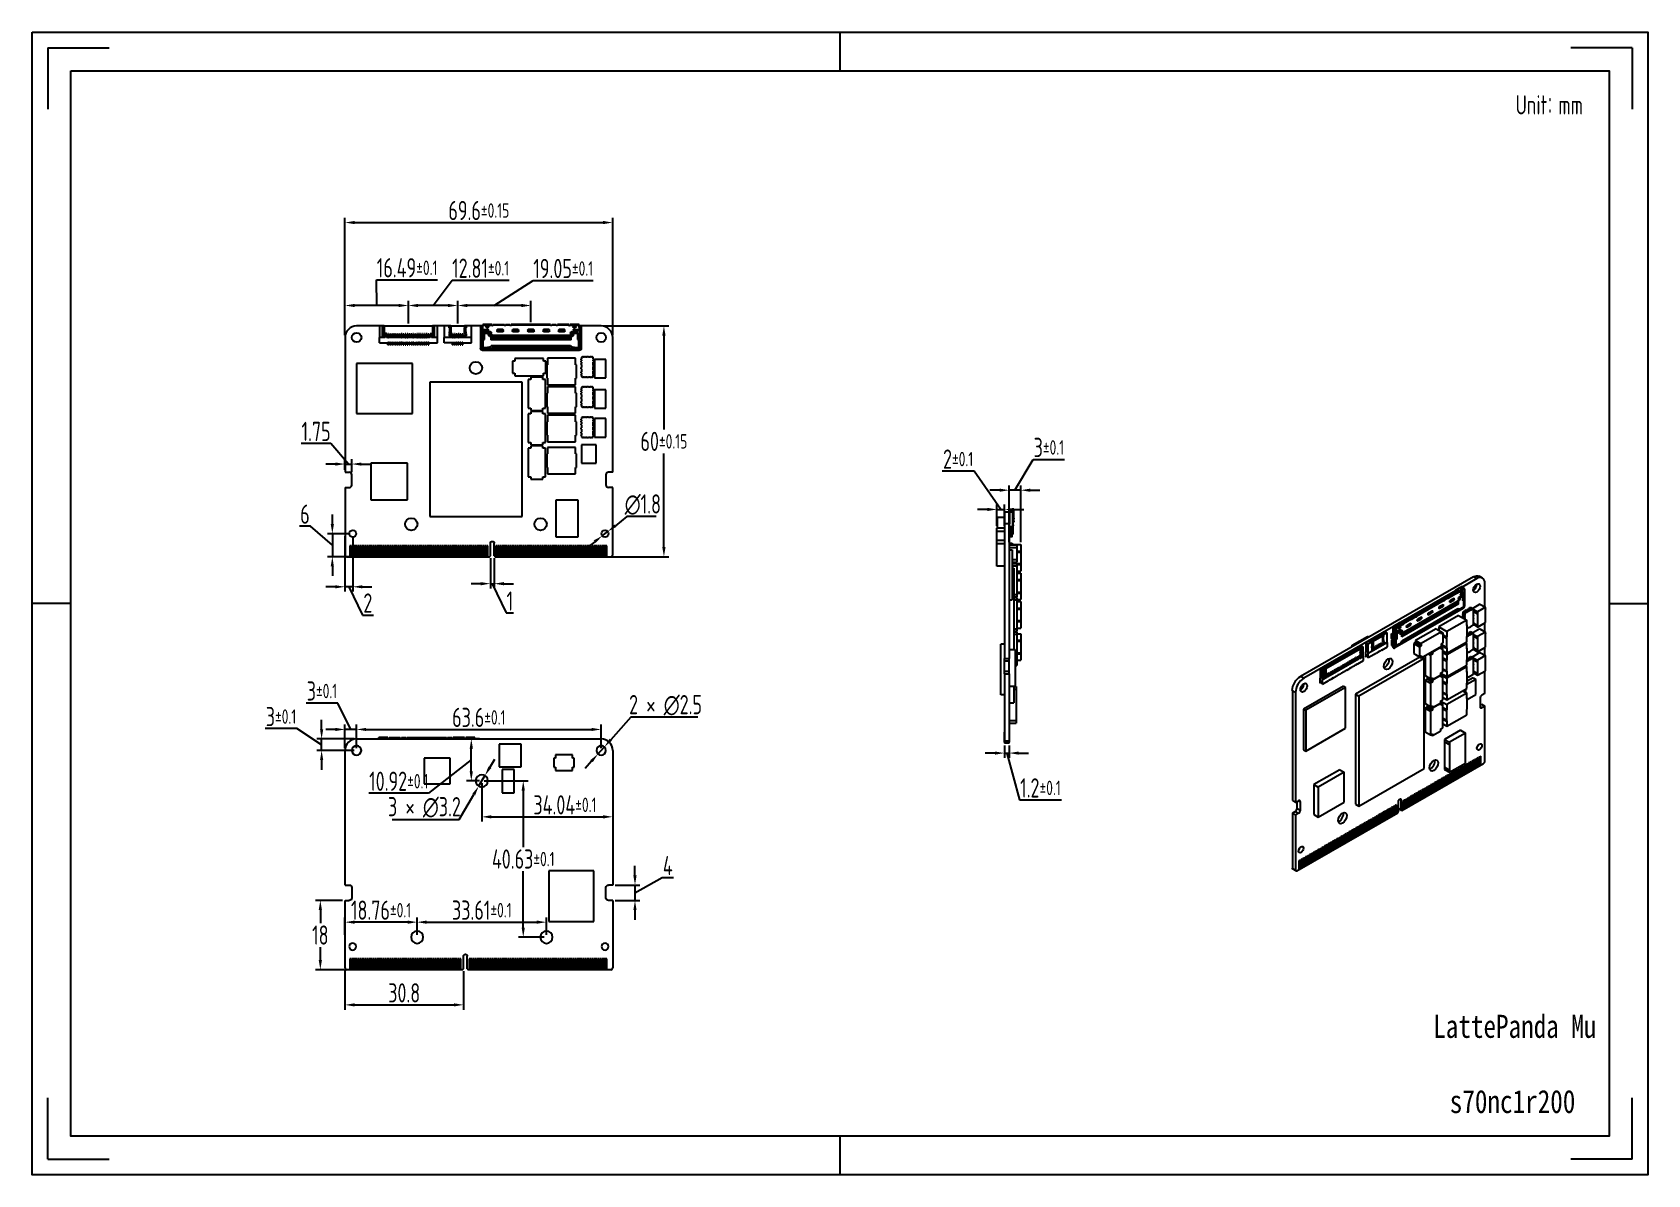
# Model space of a CAD drawing. Header units: millimetres. Extents: x 33 to 453, y 25 to 322.
import ezdxf

# ---------------------------------------------------------------- set-up
doc = ezdxf.new("R2010")
doc.units = ezdxf.units.MM
for name, color, linetype in [('可见', 7, 'Continuous'), ('图框', 7, 'Continuous'), ('标注、技术要求', 1, 'Continuous')]:
    doc.layers.add(name, color=color, linetype=linetype)
doc.styles.add('陈杰（2）', font='gbenor.shx', dxfattribs={"width": 0.8, "height": 5, "bigfont": 'gbcbig.shx'})
doc.dimstyles.new('ISO-25（1）', dxfattribs={"dimtxt": 5, "dimasz": 2.5, "dimexe": 1.25, "dimexo": 0.625, "dimtad": 1, "dimtih": 1, "dimtoh": 1, "dimdsep": 46, "dimtxsty": '陈杰（2）', "dimcen": 2.5, "dimclrt": 256, "dimadec": 0, "dimazin": 0, "dimtol": 1, "dimtp": 0.15, "dimtm": 0.15, "dimtfac": 0.75, "dimtmove": 1, "dimatfit": 3, "dimfxl": 1, "dimtolj": 1, "dimarcsym": 0})
doc.dimstyles.new('ISO-25（2）', dxfattribs={"dimtxt": 5, "dimasz": 2.5, "dimexe": 1.25, "dimexo": 0.625, "dimtad": 1, "dimtih": 1, "dimtoh": 1, "dimdsep": 46, "dimtxsty": '陈杰（2）', "dimcen": 2.5, "dimclrt": 256, "dimadec": 0, "dimazin": 0, "dimtp": 0.1, "dimtm": 0.1, "dimtfac": 0.75, "dimtmove": 1, "dimatfit": 3, "dimfxl": 1, "dimtolj": 1, "dimarcsym": 0})
doc.dimstyles.new('ISO-25（3）', dxfattribs={"dimtxt": 5, "dimasz": 2.5, "dimexe": 1.25, "dimexo": 0.625, "dimtad": 1, "dimtih": 1, "dimtoh": 1, "dimdsep": 46, "dimtxsty": '陈杰（2）', "dimcen": 2.5, "dimclrt": 256, "dimadec": 0, "dimazin": 0, "dimtol": 1, "dimtp": 0.1, "dimtm": 0.1, "dimtfac": 0.75, "dimtmove": 1, "dimatfit": 3, "dimfxl": 1, "dimtolj": 1, "dimarcsym": 0})

msp = doc.modelspace()

# ---------------------------------------------------------------- texts
at = {"layer": '图框', "char_height": 6, "width": 93.01929, "attachment_point": 1, "style": '陈杰（2）'}
for s, insert in [('{\\fSimSun|b0|i0|c134|p2;LattePanda Mu}', (397.515, 67.073)), ('{\\fSimSun|b0|i0|c134|p2;s70nc1r200}', (401.824, 47.537))]:
    msp.add_mtext(s, dxfattribs=dict(at, insert=insert))
at = {"layer": '标注、技术要求', "insert": (418.939, 306.139), "char_height": 5, "attachment_point": 1, "style": '陈杰（2）'}
msp.add_mtext_dynamic_manual_height_columns('Unit：mm', width=27.19755, gutter_width=12.5, heights=[0], dxfattribs=at)

# ---------------------------------------------------------------- blocks, each defined once
blk = doc.blocks.new('*D32')
at = {"layer": 'Defpoints', "color": 0, "transparency": 16777216}
for p in [(184.18, 273.04), (114.58, 243.15), (184.18, 243.15)]:
    blk.add_point(p, dxfattribs=at)
at = {"layer": '标注、技术要求', "color": 0, "lineweight": -2, "transparency": 16777216}
for p, q in [((114.58, 243.77), (114.58, 274.29)), ((117.08, 273.04), (181.68, 273.04)), ((184.18, 243.77), (184.18, 274.29))]:
    blk.add_line(p, q, dxfattribs=at)
at = {"layer": '标注、技术要求', "color": 0, "transparency": 16777216}
for points in [[(117.08, 273.46), (117.08, 272.62), (114.58, 273.04)], [(181.68, 273.46), (181.68, 272.62), (184.18, 273.04)]]:
    blk.add_solid(points, dxfattribs=at)
at = {"layer": '标注、技术要求', "transparency": 16777216, "insert": (149.38, 276.17), "char_height": 5, "attachment_point": 5, "style": '陈杰（2）'}
blk.add_mtext('\\A1;69.6{\\H3.75;±0.15}', dxfattribs=at)
blk = doc.blocks.new('*D33')
at = {"layer": 'Defpoints', "color": 0, "transparency": 16777216}
for p in [(181.12, 246.15), (181.12, 186.15), (197.5, 186.15)]:
    blk.add_point(p, dxfattribs=at)
at = {"layer": '标注、技术要求', "color": 0, "lineweight": -2, "transparency": 16777216}
for p, q in [((181.75, 246.15), (198.75, 246.15)), ((197.5, 243.65), (197.5, 219.27)), ((197.5, 188.65), (197.5, 213.02)), ((181.75, 186.15), (198.75, 186.15))]:
    blk.add_line(p, q, dxfattribs=at)
at = {"layer": '标注、技术要求', "color": 0, "transparency": 16777216}
for points in [[(197.08, 243.65), (197.92, 243.65), (197.5, 246.15)], [(197.08, 188.65), (197.92, 188.65), (197.5, 186.15)]]:
    blk.add_solid(points, dxfattribs=at)
at = {"layer": '标注、技术要求', "transparency": 16777216, "insert": (197.5, 216.15), "char_height": 5, "attachment_point": 5, "style": '陈杰（2）'}
blk.add_mtext('\\A1;60{\\H3.75;±0.15}', dxfattribs=at)
blk = doc.blocks.new('*D35')
at = {"layer": 'Defpoints', "color": 0, "transparency": 16777216}
for p in [(116.33, 210.25), (114.58, 208.15), (116.33, 207.49)]:
    blk.add_point(p, dxfattribs=at)
at = {"layer": '标注、技术要求', "color": 0, "lineweight": -2, "transparency": 16777216}
for p, q in [((110.92, 215.61), (103.2, 215.61)), ((115.46, 210.25), (110.92, 215.61)), ((112.08, 210.25), (109.58, 210.25)), ((114.58, 208.77), (114.58, 211.5)), ((114.58, 210.25), (116.33, 210.25)), ((114.58, 210.25), (116.33, 210.25)), ((116.33, 208.11), (116.33, 211.5)), ((118.83, 210.25), (121.33, 210.25))]:
    blk.add_line(p, q, dxfattribs=at)
at = {"layer": '标注、技术要求', "color": 0, "transparency": 16777216}
for points in [[(112.08, 210.66), (112.08, 209.83), (114.58, 210.25)], [(118.83, 210.66), (118.83, 209.83), (116.33, 210.25)]]:
    blk.add_solid(points, dxfattribs=at)
at = {"layer": '标注、技术要求', "transparency": 16777216, "insert": (107.06, 218.73), "char_height": 5, "attachment_point": 5, "style": '陈杰（2）'}
blk.add_mtext('\\A1;1.75', dxfattribs=at)
blk = doc.blocks.new('*D36')
at = {"layer": 'Defpoints', "color": 0, "transparency": 16777216}
for p in [(181.47, 191.59), (182.89, 192.7)]:
    blk.add_point(p, dxfattribs=at)
at = {"layer": '标注、技术要求', "color": 0, "lineweight": -2, "transparency": 16777216}
for p, q in [((187.9, 196.58), (184.87, 194.23)), ((195.52, 196.58), (187.9, 196.58)), ((179.5, 190.06), (177.52, 188.53)), ((181.47, 191.59), (182.89, 192.7))]:
    blk.add_line(p, q, dxfattribs=at)
at = {"layer": '标注、技术要求', "color": 0, "transparency": 16777216}
for points in [[(184.61, 194.56), (185.12, 193.9), (182.89, 192.7)], [(179.24, 190.39), (179.75, 189.73), (181.47, 191.59)]]:
    blk.add_solid(points, dxfattribs=at)
at = {"layer": '标注、技术要求', "transparency": 16777216, "insert": (192.02, 199.71), "char_height": 5, "attachment_point": 5, "style": '陈杰（2）'}
blk.add_mtext('\\A1;∅1.8', dxfattribs=at)
blk = doc.blocks.new('*D37')
at = {"layer": 'Defpoints', "color": 0, "transparency": 16777216}
for p in [(116.58, 192.15), (111.29, 186.15), (116.58, 186.15)]:
    blk.add_point(p, dxfattribs=at)
at = {"layer": '标注、技术要求', "color": 0, "lineweight": -2, "transparency": 16777216}
for p, q in [((105.65, 194.09), (102.71, 194.09)), ((111.29, 189.15), (105.65, 194.09)), ((111.29, 194.65), (111.29, 197.15)), ((115.96, 192.15), (110.04, 192.15)), ((111.29, 192.15), (111.29, 186.15)), ((111.29, 192.15), (111.29, 186.15)), ((115.96, 186.15), (110.04, 186.15)), ((111.29, 183.65), (111.29, 181.15))]:
    blk.add_line(p, q, dxfattribs=at)
at = {"layer": '标注、技术要求', "color": 0, "transparency": 16777216}
for points in [[(110.87, 194.65), (111.7, 194.65), (111.29, 192.15)], [(110.87, 183.65), (111.7, 183.65), (111.29, 186.15)]]:
    blk.add_solid(points, dxfattribs=at)
at = {"layer": '标注、技术要求', "transparency": 16777216, "insert": (104.18, 197.22), "char_height": 5, "attachment_point": 5, "style": '陈杰（2）'}
blk.add_mtext('\\A1;6', dxfattribs=at)
blk = doc.blocks.new('*D38')
at = {"layer": 'Defpoints', "color": 0, "transparency": 16777216}
for p in [(114.58, 192.15), (116.58, 192.15), (114.58, 178.34)]:
    blk.add_point(p, dxfattribs=at)
at = {"layer": '标注、技术要求', "color": 0, "lineweight": -2, "transparency": 16777216}
for p, q in [((114.58, 191.52), (114.58, 177.09)), ((116.58, 191.52), (116.58, 177.09)), ((112.08, 178.34), (109.58, 178.34)), ((116.58, 178.34), (114.58, 178.34)), ((116.58, 178.34), (114.58, 178.34)), ((115.58, 178.34), (119.09, 171)), ((119.08, 178.34), (121.58, 178.34)), ((119.09, 171), (121.96, 171))]:
    blk.add_line(p, q, dxfattribs=at)
at = {"layer": '标注、技术要求', "color": 0, "transparency": 16777216}
for points in [[(112.08, 178.75), (112.08, 177.92), (114.58, 178.34)], [(119.08, 178.75), (119.08, 177.92), (116.58, 178.34)]]:
    blk.add_solid(points, dxfattribs=at)
at = {"layer": '标注、技术要求', "transparency": 16777216, "insert": (120.53, 174.12), "char_height": 5, "attachment_point": 5, "style": '陈杰（2）'}
blk.add_mtext('\\A1;2', dxfattribs=at)
blk = doc.blocks.new('*D39')
at = {"layer": 'Defpoints', "color": 0, "transparency": 16777216}
for p in [(152.38, 186.4), (153.38, 186.4), (153.38, 179.15)]:
    blk.add_point(p, dxfattribs=at)
at = {"layer": '标注、技术要求', "color": 0, "lineweight": -2, "transparency": 16777216}
for p, q in [((152.38, 185.77), (152.38, 177.9)), ((153.38, 185.77), (153.38, 177.9)), ((149.88, 179.15), (147.38, 179.15)), ((152.38, 179.15), (153.38, 179.15)), ((152.38, 179.15), (153.38, 179.15)), ((152.88, 179.15), (156.48, 171.53)), ((155.88, 179.15), (158.38, 179.15)), ((156.48, 171.53), (158.4, 171.53))]:
    blk.add_line(p, q, dxfattribs=at)
at = {"layer": '标注、技术要求', "color": 0, "transparency": 16777216}
for points in [[(149.88, 179.56), (149.88, 178.73), (152.38, 179.15)], [(155.88, 179.56), (155.88, 178.73), (153.38, 179.15)]]:
    blk.add_solid(points, dxfattribs=at)
at = {"layer": '标注、技术要求', "transparency": 16777216, "insert": (157.44, 174.65), "char_height": 5, "attachment_point": 5, "style": '陈杰（2）'}
blk.add_mtext('\\A1;1', dxfattribs=at)
blk = doc.blocks.new('*D40')
at = {"layer": 'Defpoints', "color": 0, "transparency": 16777216}
for p in [(114.58, 96.79), (108.17, 78.79), (115.08, 78.79)]:
    blk.add_point(p, dxfattribs=at)
at = {"layer": '标注、技术要求', "color": 0, "lineweight": -2, "transparency": 16777216}
for p, q in [((113.96, 96.79), (106.92, 96.79)), ((108.17, 94.29), (108.17, 90.92)), ((108.17, 81.29), (108.17, 84.67)), ((114.46, 78.79), (106.92, 78.79))]:
    blk.add_line(p, q, dxfattribs=at)
at = {"layer": '标注、技术要求', "color": 0, "transparency": 16777216}
for points in [[(107.75, 94.29), (108.59, 94.29), (108.17, 96.79)], [(107.75, 81.29), (108.59, 81.29), (108.17, 78.79)]]:
    blk.add_solid(points, dxfattribs=at)
at = {"layer": '标注、技术要求', "transparency": 16777216, "insert": (108.17, 87.79), "char_height": 5, "attachment_point": 5, "style": '陈杰（2）'}
blk.add_mtext('\\A1;18', dxfattribs=at)
blk = doc.blocks.new('*D41')
at = {"layer": 'Defpoints', "color": 0, "transparency": 16777216}
for p in [(114.58, 79.29), (145.38, 79.04), (145.38, 69.65)]:
    blk.add_point(p, dxfattribs=at)
at = {"layer": '标注、技术要求', "color": 0, "lineweight": -2, "transparency": 16777216}
for p, q in [((114.58, 78.67), (114.58, 68.4)), ((145.38, 78.42), (145.38, 68.4)), ((117.08, 69.65), (142.88, 69.65))]:
    blk.add_line(p, q, dxfattribs=at)
at = {"layer": '标注、技术要求', "color": 0, "transparency": 16777216}
for points in [[(117.08, 70.06), (117.08, 69.23), (114.58, 69.65)], [(142.88, 70.06), (142.88, 69.23), (145.38, 69.65)]]:
    blk.add_solid(points, dxfattribs=at)
at = {"layer": '标注、技术要求', "transparency": 16777216, "insert": (129.98, 72.77), "char_height": 5, "attachment_point": 5, "style": '陈杰（2）'}
blk.add_mtext('\\A1;30.8', dxfattribs=at)
blk = doc.blocks.new('*D42')
at = {"layer": 'Defpoints', "color": 0, "transparency": 16777216}
for p in [(184.18, 100.79), (184.18, 96.79), (189.98, 96.79)]:
    blk.add_point(p, dxfattribs=at)
at = {"layer": '标注、技术要求', "color": 0, "lineweight": -2, "transparency": 16777216}
for p, q in [((189.98, 103.29), (189.98, 105.79)), ((189.98, 98.79), (197.05, 102.74)), ((197.05, 102.74), (199.97, 102.74)), ((184.81, 100.79), (191.23, 100.79)), ((184.81, 96.79), (191.23, 96.79)), ((189.98, 100.79), (189.98, 96.79)), ((189.98, 100.79), (189.98, 96.79)), ((189.98, 94.29), (189.98, 91.79))]:
    blk.add_line(p, q, dxfattribs=at)
at = {"layer": '标注、技术要求', "color": 0, "transparency": 16777216}
for points in [[(189.56, 103.29), (190.39, 103.29), (189.98, 100.79)], [(189.56, 94.29), (190.39, 94.29), (189.98, 96.79)]]:
    blk.add_solid(points, dxfattribs=at)
at = {"layer": '标注、技术要求', "transparency": 16777216, "insert": (198.51, 105.86), "char_height": 5, "attachment_point": 5, "style": '陈杰（2）'}
blk.add_mtext('\\A1;4', dxfattribs=at)
blk = doc.blocks.new('*D43')
at = {"layer": 'Defpoints', "color": 0, "transparency": 16777216}
for p in [(108.5, 138.79), (117.58, 138.79), (117.58, 135.79)]:
    blk.add_point(p, dxfattribs=at)
at = {"layer": '标注、技术要求', "color": 0, "lineweight": -2, "transparency": 16777216}
for p, q in [((108.5, 141.29), (108.5, 143.79)), ((102.05, 141.47), (93.84, 141.47)), ((108.5, 137.29), (102.05, 141.47)), ((116.96, 138.79), (107.25, 138.79)), ((108.5, 135.79), (108.5, 138.79)), ((108.5, 135.79), (108.5, 138.79)), ((116.96, 135.79), (107.25, 135.79)), ((108.5, 133.29), (108.5, 130.79))]:
    blk.add_line(p, q, dxfattribs=at)
at = {"layer": '标注、技术要求', "color": 0, "transparency": 16777216}
for points in [[(108.09, 141.29), (108.92, 141.29), (108.5, 138.79)], [(108.09, 133.29), (108.92, 133.29), (108.5, 135.79)]]:
    blk.add_solid(points, dxfattribs=at)
at = {"layer": '标注、技术要求', "transparency": 16777216, "insert": (97.95, 144.6), "char_height": 5, "attachment_point": 5, "style": '陈杰（2）'}
blk.add_mtext('\\A1;3{\\H3.75;±0.1}', dxfattribs=at)
blk = doc.blocks.new('*D44')
at = {"layer": 'Defpoints', "color": 0, "transparency": 16777216}
for p in [(114.58, 141.25), (114.58, 135.79), (117.58, 135.79)]:
    blk.add_point(p, dxfattribs=at)
at = {"layer": '标注、技术要求', "color": 0, "lineweight": -2, "transparency": 16777216}
for p, q in [((112.71, 148.12), (104.5, 148.12)), ((116.08, 141.25), (112.71, 148.12)), ((112.08, 141.25), (109.58, 141.25)), ((114.58, 136.42), (114.58, 142.5)), ((117.58, 141.25), (114.58, 141.25)), ((117.58, 141.25), (114.58, 141.25)), ((117.58, 136.42), (117.58, 142.5)), ((120.08, 141.25), (122.58, 141.25))]:
    blk.add_line(p, q, dxfattribs=at)
at = {"layer": '标注、技术要求', "color": 0, "transparency": 16777216}
for points in [[(112.08, 141.67), (112.08, 140.84), (114.58, 141.25)], [(120.08, 141.67), (120.08, 140.84), (117.58, 141.25)]]:
    blk.add_solid(points, dxfattribs=at)
at = {"layer": '标注、技术要求', "transparency": 16777216, "insert": (108.6, 151.25), "char_height": 5, "attachment_point": 5, "style": '陈杰（2）'}
blk.add_mtext('\\A1;3{\\H3.75;±0.1}', dxfattribs=at)
blk = doc.blocks.new('*D45')
at = {"layer": 'Defpoints', "color": 0, "transparency": 16777216}
for p in [(180.35, 134.86), (182.02, 136.72)]:
    blk.add_point(p, dxfattribs=at)
at = {"layer": '标注、技术要求', "color": 0, "lineweight": -2, "transparency": 16777216}
for p, q in [((188.9, 144.42), (183.68, 138.59)), ((206.33, 144.42), (188.9, 144.42)), ((180.35, 134.86), (182.02, 136.72)), ((178.68, 133), (177.02, 131.13))]:
    blk.add_line(p, q, dxfattribs=at)
at = {"layer": '标注、技术要求', "color": 0, "transparency": 16777216}
for points in [[(183.37, 138.86), (183.99, 138.31), (182.02, 136.72)], [(178.37, 133.27), (178.99, 132.72), (180.35, 134.86)]]:
    blk.add_solid(points, dxfattribs=at)
at = {"layer": '标注、技术要求', "transparency": 16777216, "insert": (197.93, 147.55), "char_height": 5, "attachment_point": 5, "style": '陈杰（2）'}
blk.add_mtext('\\A1;2 × ∅2.5', dxfattribs=at)
blk = doc.blocks.new('*D46')
at = {"layer": 'Defpoints', "color": 0, "transparency": 16777216}
for p in [(181.18, 141.25), (117.58, 135.79), (181.18, 135.79)]:
    blk.add_point(p, dxfattribs=at)
at = {"layer": '标注、技术要求', "color": 0, "lineweight": -2, "transparency": 16777216}
for p, q in [((117.58, 136.42), (117.58, 142.5)), ((120.08, 141.25), (178.68, 141.25)), ((181.18, 136.42), (181.18, 142.5))]:
    blk.add_line(p, q, dxfattribs=at)
at = {"layer": '标注、技术要求', "color": 0, "transparency": 16777216}
for points in [[(120.08, 141.67), (120.08, 140.84), (117.58, 141.25)], [(178.68, 141.67), (178.68, 140.84), (181.18, 141.25)]]:
    blk.add_solid(points, dxfattribs=at)
at = {"layer": '标注、技术要求', "transparency": 16777216, "insert": (149.38, 144.38), "char_height": 5, "attachment_point": 5, "style": '陈杰（2）'}
blk.add_mtext('\\A1;63.6{\\H3.75;±0.1}', dxfattribs=at)
blk = doc.blocks.new('*D47')
at = {"layer": 'Defpoints', "color": 0, "transparency": 16777216}
for p in [(149.33, 126.49), (150.96, 129.25)]:
    blk.add_point(p, dxfattribs=at)
at = {"layer": '标注、技术要求', "color": 0, "lineweight": -2, "transparency": 16777216}
for p, q in [((152.23, 131.4), (153.5, 133.55)), ((150.96, 129.25), (149.33, 126.49)), ((144.24, 117.88), (148.06, 124.34)), ((126.84, 117.88), (144.24, 117.88))]:
    blk.add_line(p, q, dxfattribs=at)
at = {"layer": '标注、技术要求', "color": 0, "transparency": 16777216}
for points in [[(151.87, 131.61), (152.59, 131.19), (150.96, 129.25)], [(147.7, 124.55), (148.42, 124.13), (149.33, 126.49)]]:
    blk.add_solid(points, dxfattribs=at)
at = {"layer": '标注、技术要求', "transparency": 16777216, "insert": (135.23, 121.01), "char_height": 5, "attachment_point": 5, "style": '陈杰（2）'}
blk.add_mtext('\\A1;3 × ∅3.2', dxfattribs=at)
blk = doc.blocks.new('*D48')
at = {"layer": 'Defpoints', "color": 0, "transparency": 16777216}
for p in [(147.42, 138.79), (150.14, 138.79), (150.14, 127.87)]:
    blk.add_point(p, dxfattribs=at)
at = {"layer": '标注、技术要求', "color": 0, "lineweight": -2, "transparency": 16777216}
for p, q in [((149.52, 138.79), (146.17, 138.79)), ((147.42, 130.37), (147.42, 136.29)), ((147.42, 133.33), (136.33, 124.67)), ((149.52, 127.87), (146.17, 127.87)), ((136.33, 124.67), (120.78, 124.67))]:
    blk.add_line(p, q, dxfattribs=at)
at = {"layer": '标注、技术要求', "color": 0, "transparency": 16777216}
for points in [[(147, 136.29), (147.84, 136.29), (147.42, 138.79)], [(147, 130.37), (147.84, 130.37), (147.42, 127.87)]]:
    blk.add_solid(points, dxfattribs=at)
at = {"layer": '标注、技术要求', "transparency": 16777216, "insert": (128.56, 127.79), "char_height": 5, "attachment_point": 5, "style": '陈杰（2）'}
blk.add_mtext('\\A1;10.92{\\H3.75;±0.1}', dxfattribs=at)
blk = doc.blocks.new('*D49')
at = {"layer": 'Defpoints', "color": 0, "transparency": 16777216}
for p in [(150.14, 127.87), (184.18, 127.87), (184.18, 118.53)]:
    blk.add_point(p, dxfattribs=at)
at = {"layer": '标注、技术要求', "color": 0, "lineweight": -2, "transparency": 16777216}
for p, q in [((150.14, 127.25), (150.14, 117.28)), ((184.18, 127.25), (184.18, 117.28)), ((152.64, 118.53), (181.68, 118.53))]:
    blk.add_line(p, q, dxfattribs=at)
at = {"layer": '标注、技术要求', "color": 0, "transparency": 16777216}
for points in [[(152.64, 118.95), (152.64, 118.11), (150.14, 118.53)], [(181.68, 118.95), (181.68, 118.11), (184.18, 118.53)]]:
    blk.add_solid(points, dxfattribs=at)
at = {"layer": '标注、技术要求', "transparency": 16777216, "insert": (171.77, 121.65), "char_height": 5, "attachment_point": 5, "style": '陈杰（2）'}
blk.add_mtext('\\A1;34.04{\\H3.75;±0.1}', dxfattribs=at)
blk = doc.blocks.new('*D50')
at = {"layer": 'Defpoints', "color": 0, "transparency": 16777216}
for p in [(166.95, 91.15), (133.34, 87.24), (166.95, 87.24)]:
    blk.add_point(p, dxfattribs=at)
at = {"layer": '标注、技术要求', "color": 0, "lineweight": -2, "transparency": 16777216}
for p, q in [((133.34, 87.87), (133.34, 92.4)), ((135.84, 91.15), (164.45, 91.15)), ((166.95, 87.87), (166.95, 92.4))]:
    blk.add_line(p, q, dxfattribs=at)
at = {"layer": '标注、技术要求', "color": 0, "transparency": 16777216}
for points in [[(135.84, 91.57), (135.84, 90.73), (133.34, 91.15)], [(164.45, 91.57), (164.45, 90.73), (166.95, 91.15)]]:
    blk.add_solid(points, dxfattribs=at)
at = {"layer": '标注、技术要求', "transparency": 16777216, "insert": (150.15, 94.27), "char_height": 5, "attachment_point": 5, "style": '陈杰（2）'}
blk.add_mtext('\\A1;33.61{\\H3.75;±0.1}', dxfattribs=at)
blk = doc.blocks.new('*D51')
at = {"layer": 'Defpoints', "color": 0, "transparency": 16777216}
for p in [(114.58, 91.15), (114.58, 87.24), (133.34, 87.24)]:
    blk.add_point(p, dxfattribs=at)
at = {"layer": '标注、技术要求', "color": 0, "lineweight": -2, "transparency": 16777216}
for p, q in [((114.58, 87.87), (114.58, 92.4)), ((130.84, 91.15), (117.08, 91.15)), ((133.34, 87.87), (133.34, 92.4))]:
    blk.add_line(p, q, dxfattribs=at)
at = {"layer": '标注、技术要求', "color": 0, "transparency": 16777216}
for points in [[(117.08, 91.57), (117.08, 90.73), (114.58, 91.15)], [(130.84, 91.57), (130.84, 90.73), (133.34, 91.15)]]:
    blk.add_solid(points, dxfattribs=at)
at = {"layer": '标注、技术要求', "transparency": 16777216, "insert": (123.96, 94.27), "char_height": 5, "attachment_point": 5, "style": '陈杰（2）'}
blk.add_mtext('\\A1;18.76{\\H3.75;±0.1}', dxfattribs=at)
blk = doc.blocks.new('*D53')
at = {"layer": 'Defpoints', "color": 0, "transparency": 16777216}
for p in [(150.14, 127.87), (160.93, 87.24), (166.95, 87.24)]:
    blk.add_point(p, dxfattribs=at)
at = {"layer": '标注、技术要求', "color": 0, "lineweight": -2, "transparency": 16777216}
for p, q in [((150.77, 127.87), (162.18, 127.87)), ((160.93, 125.37), (160.93, 110.68)), ((160.93, 89.74), (160.93, 104.43)), ((166.33, 87.24), (159.68, 87.24))]:
    blk.add_line(p, q, dxfattribs=at)
at = {"layer": '标注、技术要求', "color": 0, "transparency": 16777216}
for points in [[(160.51, 125.37), (161.34, 125.37), (160.93, 127.87)], [(160.51, 89.74), (161.34, 89.74), (160.93, 87.24)]]:
    blk.add_solid(points, dxfattribs=at)
at = {"layer": '标注、技术要求', "transparency": 16777216, "insert": (160.93, 107.56), "char_height": 5, "attachment_point": 5, "style": '陈杰（2）'}
blk.add_mtext('\\A1;40.63{\\H3.75;±0.1}', dxfattribs=at)
blk = doc.blocks.new('*D54')
at = {"layer": 'Defpoints', "color": 0, "transparency": 16777216}
for p in [(114.58, 251.47), (131.07, 246.15), (114.58, 243.15)]:
    blk.add_point(p, dxfattribs=at)
at = {"layer": '标注、技术要求', "color": 0, "lineweight": -2, "transparency": 16777216}
for p, q in [((122.83, 251.47), (122.79, 258.15)), ((122.79, 258.15), (138.67, 258.15)), ((114.58, 243.77), (114.58, 252.72)), ((131.07, 246.77), (131.07, 252.72)), ((128.57, 251.47), (117.08, 251.47))]:
    blk.add_line(p, q, dxfattribs=at)
at = {"layer": '标注、技术要求', "color": 0, "transparency": 16777216}
for points in [[(117.08, 251.89), (117.08, 251.06), (114.58, 251.47)], [(128.57, 251.89), (128.57, 251.06), (131.07, 251.47)]]:
    blk.add_solid(points, dxfattribs=at)
at = {"layer": '标注、技术要求', "transparency": 16777216, "insert": (130.73, 261.28), "char_height": 5, "attachment_point": 5, "style": '陈杰（2）'}
blk.add_mtext('\\A1;16.49{\\H3.75;±0.1}', dxfattribs=at)
blk = doc.blocks.new('*D55')
at = {"layer": 'Defpoints', "color": 0, "transparency": 16777216}
for p in [(131.07, 251.47), (131.07, 246.15), (143.88, 246.15)]:
    blk.add_point(p, dxfattribs=at)
at = {"layer": '标注、技术要求', "color": 0, "lineweight": -2, "transparency": 16777216}
for p, q in [((137.47, 251.47), (142.41, 258.03)), ((142.41, 258.03), (157.29, 258.03)), ((131.07, 246.77), (131.07, 252.72)), ((143.88, 246.77), (143.88, 252.72)), ((141.38, 251.47), (133.57, 251.47))]:
    blk.add_line(p, q, dxfattribs=at)
at = {"layer": '标注、技术要求', "color": 0, "transparency": 16777216}
for points in [[(133.57, 251.89), (133.57, 251.06), (131.07, 251.47)], [(141.38, 251.89), (141.38, 251.06), (143.88, 251.47)]]:
    blk.add_solid(points, dxfattribs=at)
at = {"layer": '标注、技术要求', "transparency": 16777216, "insert": (149.85, 261.16), "char_height": 5, "attachment_point": 5, "style": '陈杰（2）'}
blk.add_mtext('\\A1;12.81{\\H3.75;±0.1}', dxfattribs=at)
blk = doc.blocks.new('*D56')
at = {"layer": 'Defpoints', "color": 0, "transparency": 16777216}
for p in [(143.88, 251.47), (143.88, 246.15), (162.92, 246.55)]:
    blk.add_point(p, dxfattribs=at)
at = {"layer": '标注、技术要求', "color": 0, "lineweight": -2, "transparency": 16777216}
for p, q in [((153.4, 251.47), (163.54, 257.98)), ((163.54, 257.98), (179.1, 257.98)), ((143.88, 246.77), (143.88, 252.72)), ((162.92, 247.18), (162.92, 252.72)), ((160.42, 251.47), (146.38, 251.47))]:
    blk.add_line(p, q, dxfattribs=at)
at = {"layer": '标注、技术要求', "color": 0, "transparency": 16777216}
for points in [[(146.38, 251.89), (146.38, 251.06), (143.88, 251.47)], [(160.42, 251.89), (160.42, 251.06), (162.92, 251.47)]]:
    blk.add_solid(points, dxfattribs=at)
at = {"layer": '标注、技术要求', "transparency": 16777216, "insert": (171.32, 261.1), "char_height": 5, "attachment_point": 5, "style": '陈杰（2）'}
blk.add_mtext('\\A1;19.05{\\H3.75;±0.1}', dxfattribs=at)
blk = doc.blocks.new('*D57')
at = {"layer": 'Defpoints', "color": 0, "transparency": 16777216}
for p in [(286.06, 137.72), (287.26, 137.72), (287.26, 135.11)]:
    blk.add_point(p, dxfattribs=at)
at = {"layer": '标注、技术要求', "color": 0, "lineweight": -2, "transparency": 16777216}
for p, q in [((283.56, 135.11), (281.06, 135.11)), ((286.06, 137.1), (286.06, 133.86)), ((286.06, 135.11), (287.26, 135.11)), ((286.06, 135.11), (287.26, 135.11)), ((286.66, 135.11), (289.95, 122.93)), ((287.26, 137.1), (287.26, 133.86)), ((289.76, 135.11), (292.26, 135.11)), ((289.95, 122.93), (300.83, 122.93))]:
    blk.add_line(p, q, dxfattribs=at)
at = {"layer": '标注、技术要求', "color": 0, "transparency": 16777216}
for points in [[(283.56, 135.53), (283.56, 134.69), (286.06, 135.11)], [(289.76, 135.53), (289.76, 134.69), (287.26, 135.11)]]:
    blk.add_solid(points, dxfattribs=at)
at = {"layer": '标注、技术要求', "transparency": 16777216, "insert": (295.39, 126.06), "char_height": 5, "attachment_point": 5, "style": '陈杰（2）'}
blk.add_mtext('\\A1;1.2{\\H3.75;±0.1}', dxfattribs=at)
blk = doc.blocks.new('*D58')
at = {"layer": 'Defpoints', "color": 0, "transparency": 16777216}
for p in [(287.26, 203.45), (287.26, 189.33), (290.26, 189.33)]:
    blk.add_point(p, dxfattribs=at)
at = {"layer": '标注、技术要求', "color": 0, "lineweight": -2, "transparency": 16777216}
for p, q in [((288.76, 203.45), (293.49, 211.45)), ((293.49, 211.45), (301.69, 211.45)), ((284.76, 203.45), (282.26, 203.45)), ((287.26, 189.95), (287.26, 204.7)), ((290.26, 203.45), (287.26, 203.45)), ((290.26, 203.45), (287.26, 203.45)), ((290.26, 189.95), (290.26, 204.7)), ((292.76, 203.45), (295.26, 203.45))]:
    blk.add_line(p, q, dxfattribs=at)
at = {"layer": '标注、技术要求', "color": 0, "transparency": 16777216}
for points in [[(284.76, 203.87), (284.76, 203.03), (287.26, 203.45)], [(292.76, 203.87), (292.76, 203.03), (290.26, 203.45)]]:
    blk.add_solid(points, dxfattribs=at)
at = {"layer": '标注、技术要求', "transparency": 16777216, "insert": (297.59, 214.57), "char_height": 5, "attachment_point": 5, "style": '陈杰（2）'}
blk.add_mtext('\\A1;3{\\H3.75;±0.1}', dxfattribs=at)
blk = doc.blocks.new('*D59')
at = {"layer": 'Defpoints', "color": 0, "transparency": 16777216}
for p in [(286.06, 198.45), (284.06, 193.56), (286.06, 193.56)]:
    blk.add_point(p, dxfattribs=at)
at = {"layer": '标注、技术要求', "color": 0, "lineweight": -2, "transparency": 16777216}
for p, q in [((278.15, 208.43), (269.85, 208.43)), ((285.06, 198.45), (278.15, 208.43)), ((281.56, 198.45), (279.06, 198.45)), ((284.06, 194.19), (284.06, 199.7)), ((284.06, 198.45), (286.06, 198.45)), ((284.06, 198.45), (286.06, 198.45)), ((286.06, 194.19), (286.06, 199.7)), ((288.56, 198.45), (291.06, 198.45))]:
    blk.add_line(p, q, dxfattribs=at)
at = {"layer": '标注、技术要求', "color": 0, "transparency": 16777216}
for points in [[(281.56, 198.87), (281.56, 198.03), (284.06, 198.45)], [(288.56, 198.87), (288.56, 198.03), (286.06, 198.45)]]:
    blk.add_solid(points, dxfattribs=at)
at = {"layer": '标注、技术要求', "transparency": 16777216, "insert": (274, 211.55), "char_height": 5, "attachment_point": 5, "style": '陈杰（2）'}
blk.add_mtext('\\A1;2{\\H3.75;±0.1}', dxfattribs=at)

# ---------------------------------------------------------------- dimensions: what is measured, and where the dimension line sits
at = {"layer": '标注、技术要求'}
for base, p1, p2, dimstyle, picture, middle in [((184.183, 273.04), (114.583, 243.147), (184.183, 243.147), 'ISO-25（1）', '*D32', (149.383, 276.165)), ((181.183, 141.252), (117.583, 135.791), (181.183, 135.791), 'ISO-25（3）', '*D46', (149.383, 144.377)), ((114.583, 91.15), (133.343, 87.241), (114.583, 87.241), 'ISO-25（3）', '*D51', (123.963, 94.275)), ((166.953, 91.15), (133.343, 87.241), (166.953, 87.241), 'ISO-25（3）', '*D50', (150.148, 94.275))]:
    dim = msp.add_linear_dim(base=base, p1=p1, p2=p2, dimstyle=dimstyle, dxfattribs=at)
    dim.commit()
    dim.dimension.update_dxf_attribs({"geometry": picture, "text_midpoint": middle})
for base, p1, p2, dimstyle, picture, middle in [((114.582719915, 251.472335989), (131.067719915, 246.146726304), (114.582719915, 243.146726304), 'ISO-25（3）', '*D54', (123.413178443, 258.154818666)), ((131.068, 251.472), (143.878, 246.147), (131.068, 246.147), 'ISO-25（3）', '*D55', (143.039, 258.035)), ((143.877719915, 251.472335989), (162.922719915, 246.553726304), (143.877719915, 246.146726304), 'ISO-25（3）', '*D56', (164.16838717, 257.978132337)), ((116.333, 210.248), (114.583, 208.147), (116.333, 207.489), 'ISO-25（2）', '*D35', (110.293, 215.608)), ((286.065, 198.45), (284.065, 193.563), (286.065, 193.563), 'ISO-25（3）', '*D59', (277.522, 208.428)), ((287.265, 203.451), (290.265, 189.327), (287.265, 189.327), 'ISO-25（3）', '*D58', (294.11, 211.446)), ((114.583, 178.337), (116.583, 192.147), (114.583, 192.147), 'ISO-25（2）', '*D38', (119.719, 170.999)), ((153.383, 179.145), (152.383, 186.397), (153.383, 186.397), 'ISO-25（2）', '*D39', (157.104, 171.529)), ((114.583, 141.252), (117.583, 135.791), (114.583, 135.791), 'ISO-25（3）', '*D44', (112.08, 148.125)), ((287.265, 135.11), (286.065, 137.72), (287.265, 137.72), 'ISO-25（3）', '*D57', (290.576, 122.935)), ((184.183, 118.529), (150.143, 127.871), (184.183, 127.871), 'ISO-25（3）', '*D49', (171.769, 118.529))]:
    dim = msp.add_linear_dim(base=base, p1=p1, p2=p2, dimstyle=dimstyle, dxfattribs=at)
    dim.commit()
    dim.dimension.update_dxf_attribs({"geometry": picture, "text_midpoint": middle, "dimtype": 160})
for base, p1, p2, angle, dimstyle, picture, middle in [((197.5, 186.147), (181.12, 246.147), (181.12, 186.147), 90, 'ISO-25（1）', '*D33', (197.5, 216.147)), ((160.928, 87.241), (150.143, 127.871), (166.953, 87.241), 90, 'ISO-25（3）', '*D53', (160.928, 107.556)), ((108.172, 78.791), (114.583, 96.791), (115.083, 78.791), 90, 'ISO-25（2）', '*D40', (108.172, 87.791)), ((145.383, 69.647), (114.583, 79.291), (145.383, 79.041), 180, 'ISO-25（2）', '*D41', (129.983, 72.772))]:
    dim = msp.add_linear_dim(base=base, p1=p1, p2=p2, angle=angle, dimstyle=dimstyle, dxfattribs=at)
    dim.commit()
    dim.dimension.update_dxf_attribs({"geometry": picture, "text_midpoint": middle})
dim = msp.add_diameter_dim_2p(p1=(181.472, 191.595), p2=(182.894, 192.699), dimstyle='ISO-25（2）', dxfattribs=at)
dim.commit()
dim.dimension.update_dxf_attribs({"geometry": '*D36', "text_midpoint": (187.896, 196.581), "dimtype": 163})
for base, p1, p2, dimstyle, picture, middle in [((111.286, 186.147), (116.583, 192.147), (116.583, 186.147), 'ISO-25（2）', '*D37', (105.028, 194.094)), ((108.505, 138.791), (117.583, 135.791), (117.583, 138.791), 'ISO-25（3）', '*D43', (101.427, 141.47)), ((147.42, 138.791), (150.143, 127.871), (150.143, 138.791), 'ISO-25（3）', '*D48', (135.708, 124.669)), ((189.978, 96.791), (184.183, 100.791), (184.183, 96.791), 'ISO-25（2）', '*D42', (197.673, 102.737))]:
    dim = msp.add_linear_dim(base=base, p1=p1, p2=p2, angle=90, dimstyle=dimstyle, dxfattribs=at)
    dim.commit()
    dim.dimension.update_dxf_attribs({"geometry": picture, "text_midpoint": middle, "dimtype": 160})
dim = msp.add_diameter_dim_2p(p1=(180.35, 134.859), p2=(182.016, 136.723), text='2 × <>', dimstyle='ISO-25（2）', dxfattribs=at)
dim.commit()
dim.dimension.update_dxf_attribs({"geometry": '*D45', "text_midpoint": (188.9, 144.423), "dimtype": 163})
dim = msp.add_diameter_dim_2p(p1=(150.957, 129.249), p2=(149.329, 126.494), text='3 × <>', dimstyle='ISO-25（2）', dxfattribs=at)
dim.commit()
dim.dimension.update_dxf_attribs({"geometry": '*D47', "text_midpoint": (135.228, 121.009)})

# ---------------------------------------------------------------- linework, layer by layer
at = {"layer": '可见', "extrusion": (-1e-16, -1, 0)}
for p, q in [((123.518, 246.147), (117.583, 246.147)), ((124.358, 246.147), (123.518, 246.147)), ((123.518, 246.147), (123.518, 243.137)), ((124.798, 246.147), (124.358, 246.147)), ((124.358, 243.137), (124.358, 246.147)), ((124.358, 245.687), (124.798, 245.687)), ((124.373, 244.687), (124.358, 244.687)), ((124.358, 244.397), (124.369, 244.397)), ((124.369, 244.397), (124.369, 244.475)), ((124.369, 244.397), (124.369, 243.477)), ((124.369, 244.397), (124.373, 244.397)), ((124.373, 244.687), (124.373, 244.637)), ((124.423, 244.687), (124.373, 244.687)), ((124.423, 244.687), (124.373, 244.637)), ((124.373, 244.237), (124.373, 244.637)), ((124.373, 244.637), (124.738, 244.637)), ((124.373, 244.187), (124.373, 244.237)), ((124.738, 244.237), (124.373, 244.237)), ((124.373, 244.237), (124.423, 244.187)), ((124.373, 244.187), (124.373, 244.112)), ((124.373, 244.187), (124.423, 244.187)), ((124.373, 244.112), (124.373, 244.1)), ((124.373, 244.112), (124.388, 244.112)), ((124.373, 244.075), (124.373, 244.1)), ((124.373, 244.1), (124.388, 244.1)), ((124.373, 243.558), (124.373, 244.075)), ((124.388, 244.075), (124.373, 244.075)), ((124.798, 244.149), (124.388, 244.149)), ((124.388, 244.149), (124.388, 243.737)), ((124.798, 243.737), (124.388, 243.737)), ((124.388, 243.737), (124.388, 243.456)), ((124.688, 244.687), (124.423, 244.687)), ((124.688, 244.187), (124.423, 244.187)), ((124.493, 244.187), (124.493, 244.149)), ((124.508, 244.187), (124.508, 244.149)), ((124.688, 244.687), (124.738, 244.637)), ((124.738, 244.237), (124.688, 244.187)), ((124.738, 244.637), (124.738, 244.237)), ((124.798, 246.147), (124.798, 244.149)), ((124.798, 246.147), (137.338, 246.147)), ((125.064, 243.737), (124.798, 243.737)), ((124.798, 243.737), (124.798, 243.51)), ((125.064, 243.604), (124.798, 243.604)), ((125.413, 244.176), (125.064, 244.176)), ((125.064, 244.176), (125.064, 243.137)), ((125.413, 243.137), (125.413, 244.176)), ((125.418, 244.07), (125.413, 244.07)), ((125.418, 243.95), (125.413, 243.95)), ((125.413, 243.717), (125.418, 243.717)), ((125.418, 243.641), (125.413, 243.641)), ((125.743, 243.604), (125.413, 243.604)), ((125.418, 244.07), (125.418, 243.737)), ((125.418, 243.737), (125.718, 243.737)), ((125.418, 243.737), (125.418, 243.641)), ((125.418, 243.604), (125.418, 243.545)), ((125.718, 243.737), (125.718, 244.07)), ((125.918, 244.07), (125.718, 244.07)), ((125.918, 243.95), (125.718, 243.95)), ((125.718, 243.737), (125.718, 243.641)), ((125.718, 243.717), (125.743, 243.717)), ((125.743, 243.641), (125.718, 243.641)), ((125.718, 243.604), (125.718, 243.545)), ((125.723, 243.717), (125.723, 243.95)), ((125.723, 243.422), (125.723, 243.604)), ((125.743, 243.875), (125.743, 243.784)), ((125.743, 243.875), (125.893, 243.875)), ((125.743, 243.713), (125.743, 243.784)), ((125.743, 243.784), (125.893, 243.784)), ((125.743, 243.516), (125.743, 243.713)), ((125.893, 243.713), (125.743, 243.713)), ((125.893, 243.875), (125.893, 243.784)), ((125.893, 243.713), (125.893, 243.784)), ((125.893, 243.717), (125.918, 243.717)), ((125.893, 243.713), (125.893, 243.516)), ((125.918, 243.641), (125.893, 243.641)), ((126.243, 243.604), (125.893, 243.604)), ((125.913, 243.717), (125.913, 243.95)), ((125.913, 243.422), (125.913, 243.604)), ((125.918, 244.07), (125.918, 243.737)), ((125.918, 243.737), (126.218, 243.737)), ((125.918, 243.737), (125.918, 243.641)), ((125.918, 243.604), (125.918, 243.545)), ((126.218, 244.07), (126.218, 243.737)), ((126.218, 244.07), (126.418, 244.07)), ((126.418, 243.95), (126.218, 243.95)), ((126.218, 243.641), (126.218, 243.737)), ((126.243, 243.717), (126.218, 243.717)), ((126.218, 243.641), (126.243, 243.641)), ((126.218, 243.545), (126.218, 243.604)), ((126.223, 243.95), (126.223, 243.717)), ((126.223, 243.604), (126.223, 243.422)), ((126.243, 243.784), (126.243, 243.875)), ((126.393, 243.875), (126.243, 243.875)), ((126.243, 243.784), (126.243, 243.713)), ((126.393, 243.784), (126.243, 243.784)), ((126.243, 243.713), (126.243, 243.516)), ((126.243, 243.713), (126.393, 243.713)), ((126.393, 243.784), (126.393, 243.875)), ((126.393, 243.784), (126.393, 243.713)), ((126.418, 243.717), (126.393, 243.717)), ((126.393, 243.516), (126.393, 243.713)), ((126.393, 243.641), (126.418, 243.641)), ((126.743, 243.604), (126.393, 243.604)), ((126.413, 243.717), (126.413, 243.95)), ((126.413, 243.422), (126.413, 243.604)), ((126.418, 244.07), (126.418, 243.737)), ((126.718, 243.737), (126.418, 243.737)), ((126.418, 243.641), (126.418, 243.737)), ((126.418, 243.545), (126.418, 243.604)), ((126.718, 244.07), (126.718, 243.737)), ((126.718, 244.07), (126.918, 244.07)), ((126.918, 243.95), (126.718, 243.95)), ((126.718, 243.641), (126.718, 243.737)), ((126.743, 243.717), (126.718, 243.717)), ((126.718, 243.641), (126.743, 243.641)), ((126.718, 243.545), (126.718, 243.604)), ((126.723, 243.95), (126.723, 243.717)), ((126.723, 243.604), (126.723, 243.422)), ((126.743, 243.784), (126.743, 243.875)), ((126.893, 243.875), (126.743, 243.875)), ((126.743, 243.784), (126.743, 243.713)), ((126.893, 243.784), (126.743, 243.784)), ((126.743, 243.713), (126.743, 243.516)), ((126.743, 243.713), (126.893, 243.713)), ((126.893, 243.784), (126.893, 243.875)), ((126.893, 243.784), (126.893, 243.713)), ((126.918, 243.717), (126.893, 243.717)), ((126.893, 243.516), (126.893, 243.713)), ((126.893, 243.641), (126.918, 243.641)), ((127.243, 243.604), (126.893, 243.604)), ((126.913, 243.717), (126.913, 243.95)), ((126.913, 243.422), (126.913, 243.604)), ((126.918, 244.07), (126.918, 243.737)), ((127.218, 243.737), (126.918, 243.737)), ((126.918, 243.641), (126.918, 243.737)), ((126.918, 243.545), (126.918, 243.604)), ((127.218, 244.07), (127.218, 243.737)), ((127.218, 244.07), (127.418, 244.07)), ((127.418, 243.95), (127.218, 243.95)), ((127.218, 243.641), (127.218, 243.737)), ((127.243, 243.717), (127.218, 243.717)), ((127.218, 243.641), (127.243, 243.641)), ((127.218, 243.545), (127.218, 243.604)), ((127.223, 243.95), (127.223, 243.717)), ((127.223, 243.604), (127.223, 243.422)), ((127.243, 243.784), (127.243, 243.875)), ((127.393, 243.875), (127.243, 243.875)), ((127.243, 243.784), (127.243, 243.713)), ((127.393, 243.784), (127.243, 243.784)), ((127.243, 243.713), (127.243, 243.516)), ((127.243, 243.713), (127.393, 243.713)), ((127.393, 243.784), (127.393, 243.875)), ((127.393, 243.784), (127.393, 243.713)), ((127.418, 243.717), (127.393, 243.717)), ((127.393, 243.516), (127.393, 243.713)), ((127.393, 243.641), (127.418, 243.641)), ((127.743, 243.604), (127.393, 243.604)), ((127.413, 243.717), (127.413, 243.95)), ((127.413, 243.422), (127.413, 243.604)), ((127.418, 244.07), (127.418, 243.737)), ((127.718, 243.737), (127.418, 243.737)), ((127.418, 243.641), (127.418, 243.737)), ((127.418, 243.545), (127.418, 243.604)), ((127.718, 244.07), (127.718, 243.737)), ((127.718, 244.07), (127.918, 244.07)), ((127.918, 243.95), (127.718, 243.95)), ((127.718, 243.641), (127.718, 243.737)), ((127.743, 243.717), (127.718, 243.717)), ((127.718, 243.641), (127.743, 243.641)), ((127.718, 243.545), (127.718, 243.604)), ((127.723, 243.95), (127.723, 243.717)), ((127.723, 243.604), (127.723, 243.422)), ((127.743, 243.784), (127.743, 243.875)), ((127.893, 243.875), (127.743, 243.875)), ((127.743, 243.784), (127.743, 243.713)), ((127.893, 243.784), (127.743, 243.784)), ((127.743, 243.713), (127.743, 243.516)), ((127.743, 243.713), (127.893, 243.713)), ((127.893, 243.784), (127.893, 243.875)), ((127.893, 243.784), (127.893, 243.713)), ((127.918, 243.717), (127.893, 243.717)), ((127.893, 243.516), (127.893, 243.713)), ((127.893, 243.641), (127.918, 243.641)), ((128.243, 243.604), (127.893, 243.604)), ((127.913, 243.717), (127.913, 243.95)), ((127.913, 243.422), (127.913, 243.604)), ((127.918, 244.07), (127.918, 243.737)), ((128.218, 243.737), (127.918, 243.737)), ((127.918, 243.641), (127.918, 243.737)), ((127.918, 243.545), (127.918, 243.604)), ((128.218, 244.07), (128.218, 243.737)), ((128.218, 244.07), (128.418, 244.07)), ((128.418, 243.95), (128.218, 243.95)), ((128.218, 243.641), (128.218, 243.737)), ((128.243, 243.717), (128.218, 243.717)), ((128.218, 243.641), (128.243, 243.641)), ((128.218, 243.545), (128.218, 243.604)), ((128.223, 243.95), (128.223, 243.717)), ((128.223, 243.604), (128.223, 243.422)), ((128.243, 243.784), (128.243, 243.875)), ((128.393, 243.875), (128.243, 243.875)), ((128.243, 243.784), (128.243, 243.713)), ((128.393, 243.784), (128.243, 243.784)), ((128.243, 243.713), (128.243, 243.516)), ((128.243, 243.713), (128.393, 243.713)), ((128.393, 243.784), (128.393, 243.875)), ((128.393, 243.784), (128.393, 243.713)), ((128.418, 243.717), (128.393, 243.717)), ((128.393, 243.516), (128.393, 243.713)), ((128.393, 243.641), (128.418, 243.641)), ((128.743, 243.604), (128.393, 243.604)), ((128.413, 243.717), (128.413, 243.95)), ((128.413, 243.422), (128.413, 243.604)), ((128.418, 244.07), (128.418, 243.737)), ((128.718, 243.737), (128.418, 243.737)), ((128.418, 243.641), (128.418, 243.737)), ((128.418, 243.545), (128.418, 243.604)), ((128.718, 244.07), (128.718, 243.737)), ((128.718, 244.07), (128.918, 244.07)), ((128.718, 243.95), (128.918, 243.95)), ((128.718, 243.641), (128.718, 243.737)), ((128.743, 243.717), (128.718, 243.717)), ((128.718, 243.641), (128.743, 243.641)), ((128.718, 243.545), (128.718, 243.604)), ((128.723, 243.95), (128.723, 243.717)), ((128.723, 243.604), (128.723, 243.422)), ((128.743, 243.784), (128.743, 243.875)), ((128.893, 243.875), (128.743, 243.875)), ((128.743, 243.784), (128.743, 243.713)), ((128.893, 243.784), (128.743, 243.784)), ((128.743, 243.713), (128.743, 243.516)), ((128.743, 243.713), (128.893, 243.713)), ((128.893, 243.784), (128.893, 243.875)), ((128.893, 243.784), (128.893, 243.713)), ((128.918, 243.717), (128.893, 243.717)), ((128.893, 243.516), (128.893, 243.713)), ((128.893, 243.641), (128.918, 243.641)), ((129.243, 243.604), (128.893, 243.604)), ((128.913, 243.717), (128.913, 243.95)), ((128.913, 243.422), (128.913, 243.604)), ((128.918, 243.737), (128.918, 244.07)), ((129.218, 243.737), (128.918, 243.737)), ((128.918, 243.641), (128.918, 243.737)), ((128.918, 243.545), (128.918, 243.604)), ((129.218, 244.07), (129.218, 243.737)), ((129.418, 244.07), (129.218, 244.07)), ((129.218, 243.95), (129.418, 243.95)), ((129.218, 243.737), (129.218, 243.641)), ((129.243, 243.717), (129.218, 243.717)), ((129.218, 243.641), (129.243, 243.641)), ((129.218, 243.604), (129.218, 243.545)), ((129.223, 243.95), (129.223, 243.717)), ((129.223, 243.604), (129.223, 243.422)), ((129.243, 243.875), (129.243, 243.784)), ((129.243, 243.875), (129.393, 243.875)), ((129.243, 243.713), (129.243, 243.784)), ((129.243, 243.784), (129.393, 243.784)), ((129.243, 243.516), (129.243, 243.713)), ((129.393, 243.713), (129.243, 243.713)), ((129.393, 243.875), (129.393, 243.784)), ((129.393, 243.713), (129.393, 243.784)), ((129.418, 243.717), (129.393, 243.717)), ((129.393, 243.713), (129.393, 243.516)), ((129.393, 243.641), (129.418, 243.641)), ((129.743, 243.604), (129.393, 243.604)), ((129.413, 243.95), (129.413, 243.717)), ((129.413, 243.604), (129.413, 243.422)), ((129.418, 243.737), (129.418, 244.07)), ((129.418, 243.737), (129.718, 243.737)), ((129.418, 243.641), (129.418, 243.737)), ((129.418, 243.604), (129.418, 243.545)), ((129.718, 243.737), (129.718, 244.07)), ((129.718, 244.07), (129.918, 244.07)), ((129.918, 243.95), (129.718, 243.95)), ((129.718, 243.641), (129.718, 243.737)), ((129.718, 243.717), (129.743, 243.717)), ((129.743, 243.641), (129.718, 243.641)), ((129.718, 243.604), (129.718, 243.545)), ((129.723, 243.95), (129.723, 243.717)), ((129.723, 243.604), (129.723, 243.422)), ((129.743, 243.875), (129.743, 243.784)), ((129.893, 243.875), (129.743, 243.875)), ((129.743, 243.713), (129.743, 243.784)), ((129.893, 243.784), (129.743, 243.784)), ((129.743, 243.713), (129.743, 243.516)), ((129.743, 243.713), (129.893, 243.713)), ((129.893, 243.875), (129.893, 243.784)), ((129.893, 243.713), (129.893, 243.784)), ((129.893, 243.717), (129.918, 243.717)), ((129.893, 243.516), (129.893, 243.713)), ((129.918, 243.641), (129.893, 243.641)), ((130.243, 243.604), (129.893, 243.604)), ((129.913, 243.95), (129.913, 243.717)), ((129.913, 243.604), (129.913, 243.422)), ((129.918, 244.07), (129.918, 243.737)), ((129.918, 243.737), (130.218, 243.737)), ((129.918, 243.737), (129.918, 243.641)), ((129.918, 243.604), (129.918, 243.545)), ((130.218, 243.737), (130.218, 244.07)), ((130.418, 244.07), (130.218, 244.07)), ((130.418, 243.95), (130.218, 243.95)), ((130.218, 243.641), (130.218, 243.737)), ((130.218, 243.717), (130.243, 243.717)), ((130.243, 243.641), (130.218, 243.641)), ((130.218, 243.545), (130.218, 243.604)), ((130.223, 243.717), (130.223, 243.95)), ((130.223, 243.422), (130.223, 243.604)), ((130.243, 243.784), (130.243, 243.875)), ((130.243, 243.875), (130.393, 243.875)), ((130.243, 243.784), (130.243, 243.713)), ((130.243, 243.784), (130.393, 243.784)), ((130.243, 243.516), (130.243, 243.713)), ((130.393, 243.713), (130.243, 243.713)), ((130.393, 243.784), (130.393, 243.875)), ((130.393, 243.784), (130.393, 243.713)), ((130.393, 243.717), (130.418, 243.717)), ((130.393, 243.713), (130.393, 243.516)), ((130.418, 243.641), (130.393, 243.641)), ((130.743, 243.604), (130.393, 243.604)), ((130.413, 243.95), (130.413, 243.717)), ((130.413, 243.604), (130.413, 243.422)), ((130.418, 244.07), (130.418, 243.737)), ((130.418, 243.737), (130.718, 243.737)), ((130.418, 243.641), (130.418, 243.737)), ((130.418, 243.545), (130.418, 243.604)), ((130.718, 244.07), (130.718, 243.737)), ((130.918, 244.07), (130.718, 244.07)), ((130.718, 243.95), (130.918, 243.95)), ((130.718, 243.641), (130.718, 243.737)), ((130.718, 243.717), (130.743, 243.717)), ((130.743, 243.641), (130.718, 243.641)), ((130.718, 243.545), (130.718, 243.604)), ((130.723, 243.717), (130.723, 243.95)), ((130.723, 243.422), (130.723, 243.604)), ((130.743, 243.784), (130.743, 243.875)), ((130.743, 243.875), (130.893, 243.875)), ((130.743, 243.784), (130.743, 243.713)), ((130.743, 243.784), (130.893, 243.784)), ((130.743, 243.516), (130.743, 243.713)), ((130.893, 243.713), (130.743, 243.713)), ((130.893, 243.784), (130.893, 243.875)), ((130.893, 243.784), (130.893, 243.713)), ((130.893, 243.717), (130.918, 243.717)), ((130.893, 243.713), (130.893, 243.516)), ((130.918, 243.641), (130.893, 243.641)), ((131.243, 243.604), (130.893, 243.604)), ((130.913, 243.95), (130.913, 243.717)), ((130.913, 243.604), (130.913, 243.422)), ((130.918, 244.07), (130.918, 243.737)), ((131.218, 243.737), (130.918, 243.737)), ((130.918, 243.641), (130.918, 243.737)), ((130.918, 243.545), (130.918, 243.604)), ((131.218, 244.07), (131.218, 243.737)), ((131.218, 244.07), (131.418, 244.07)), ((131.418, 243.95), (131.218, 243.95)), ((131.218, 243.641), (131.218, 243.737)), ((131.243, 243.717), (131.218, 243.717)), ((131.218, 243.641), (131.243, 243.641)), ((131.218, 243.545), (131.218, 243.604)), ((131.223, 243.95), (131.223, 243.717)), ((131.223, 243.604), (131.223, 243.422)), ((131.243, 243.784), (131.243, 243.875)), ((131.393, 243.875), (131.243, 243.875)), ((131.243, 243.784), (131.243, 243.713)), ((131.393, 243.784), (131.243, 243.784)), ((131.243, 243.713), (131.243, 243.516)), ((131.243, 243.713), (131.393, 243.713)), ((131.393, 243.784), (131.393, 243.875)), ((131.393, 243.784), (131.393, 243.713)), ((131.418, 243.717), (131.393, 243.717)), ((131.393, 243.516), (131.393, 243.713)), ((131.393, 243.641), (131.418, 243.641)), ((131.743, 243.604), (131.393, 243.604)), ((131.413, 243.717), (131.413, 243.95)), ((131.413, 243.422), (131.413, 243.604)), ((131.418, 244.07), (131.418, 243.737)), ((131.718, 243.737), (131.418, 243.737)), ((131.418, 243.641), (131.418, 243.737)), ((131.418, 243.545), (131.418, 243.604)), ((131.718, 244.07), (131.718, 243.737)), ((131.718, 244.07), (131.918, 244.07)), ((131.718, 243.95), (131.918, 243.95)), ((131.718, 243.641), (131.718, 243.737)), ((131.743, 243.717), (131.718, 243.717)), ((131.718, 243.641), (131.743, 243.641)), ((131.718, 243.545), (131.718, 243.604)), ((131.723, 243.95), (131.723, 243.717)), ((131.723, 243.604), (131.723, 243.422)), ((131.743, 243.784), (131.743, 243.875)), ((131.893, 243.875), (131.743, 243.875)), ((131.743, 243.784), (131.743, 243.713)), ((131.893, 243.784), (131.743, 243.784)), ((131.743, 243.713), (131.743, 243.516)), ((131.743, 243.713), (131.893, 243.713)), ((131.893, 243.784), (131.893, 243.875)), ((131.893, 243.784), (131.893, 243.713)), ((131.918, 243.717), (131.893, 243.717)), ((131.893, 243.516), (131.893, 243.713)), ((131.893, 243.641), (131.918, 243.641)), ((132.243, 243.604), (131.893, 243.604)), ((131.913, 243.717), (131.913, 243.95)), ((131.913, 243.422), (131.913, 243.604)), ((131.918, 243.737), (131.918, 244.07)), ((132.218, 243.737), (131.918, 243.737)), ((131.918, 243.641), (131.918, 243.737)), ((131.918, 243.545), (131.918, 243.604)), ((132.218, 244.07), (132.218, 243.737)), ((132.418, 244.07), (132.218, 244.07)), ((132.218, 243.95), (132.418, 243.95)), ((132.218, 243.737), (132.218, 243.641)), ((132.243, 243.717), (132.218, 243.717)), ((132.218, 243.641), (132.243, 243.641)), ((132.218, 243.604), (132.218, 243.545)), ((132.223, 243.95), (132.223, 243.717)), ((132.223, 243.604), (132.223, 243.422)), ((132.243, 243.875), (132.243, 243.784)), ((132.243, 243.875), (132.393, 243.875)), ((132.243, 243.713), (132.243, 243.784)), ((132.243, 243.784), (132.393, 243.784)), ((132.243, 243.516), (132.243, 243.713)), ((132.393, 243.713), (132.243, 243.713)), ((132.393, 243.875), (132.393, 243.784)), ((132.393, 243.713), (132.393, 243.784)), ((132.418, 243.717), (132.393, 243.717)), ((132.393, 243.713), (132.393, 243.516)), ((132.393, 243.641), (132.418, 243.641)), ((132.743, 243.604), (132.393, 243.604)), ((132.413, 243.95), (132.413, 243.717)), ((132.413, 243.604), (132.413, 243.422)), ((132.418, 243.737), (132.418, 244.07)), ((132.718, 243.737), (132.418, 243.737)), ((132.418, 243.641), (132.418, 243.737)), ((132.418, 243.604), (132.418, 243.545)), ((132.718, 243.737), (132.718, 244.07)), ((132.718, 244.07), (132.918, 244.07)), ((132.918, 243.95), (132.718, 243.95)), ((132.718, 243.641), (132.718, 243.737)), ((132.718, 243.717), (132.743, 243.717)), ((132.743, 243.641), (132.718, 243.641)), ((132.718, 243.604), (132.718, 243.545)), ((132.723, 243.95), (132.723, 243.717)), ((132.723, 243.604), (132.723, 243.422)), ((132.743, 243.875), (132.743, 243.784)), ((132.893, 243.875), (132.743, 243.875)), ((132.743, 243.713), (132.743, 243.784)), ((132.893, 243.784), (132.743, 243.784)), ((132.743, 243.713), (132.743, 243.516)), ((132.743, 243.713), (132.893, 243.713)), ((132.893, 243.875), (132.893, 243.784)), ((132.893, 243.713), (132.893, 243.784)), ((132.893, 243.717), (132.918, 243.717)), ((132.893, 243.516), (132.893, 243.713)), ((132.918, 243.641), (132.893, 243.641)), ((133.243, 243.604), (132.893, 243.604)), ((132.913, 243.95), (132.913, 243.717)), ((132.913, 243.604), (132.913, 243.422)), ((132.918, 244.07), (132.918, 243.737)), ((132.918, 243.737), (133.218, 243.737)), ((132.918, 243.737), (132.918, 243.641)), ((132.918, 243.604), (132.918, 243.545)), ((133.218, 243.737), (133.218, 244.07)), ((133.418, 244.07), (133.218, 244.07)), ((133.418, 243.95), (133.218, 243.95)), ((133.218, 243.641), (133.218, 243.737)), ((133.218, 243.717), (133.243, 243.717)), ((133.243, 243.641), (133.218, 243.641)), ((133.218, 243.545), (133.218, 243.604)), ((133.223, 243.717), (133.223, 243.95)), ((133.223, 243.422), (133.223, 243.604)), ((133.243, 243.784), (133.243, 243.875)), ((133.243, 243.875), (133.393, 243.875)), ((133.243, 243.784), (133.243, 243.713)), ((133.243, 243.784), (133.393, 243.784)), ((133.243, 243.516), (133.243, 243.713)), ((133.393, 243.713), (133.243, 243.713)), ((133.393, 243.784), (133.393, 243.875)), ((133.393, 243.784), (133.393, 243.713)), ((133.393, 243.717), (133.418, 243.717)), ((133.393, 243.713), (133.393, 243.516)), ((133.418, 243.641), (133.393, 243.641)), ((133.743, 243.604), (133.393, 243.604)), ((133.413, 243.95), (133.413, 243.717)), ((133.413, 243.604), (133.413, 243.422)), ((133.418, 244.07), (133.418, 243.737)), ((133.418, 243.737), (133.718, 243.737)), ((133.418, 243.641), (133.418, 243.737)), ((133.418, 243.545), (133.418, 243.604)), ((133.718, 244.07), (133.718, 243.737)), ((133.918, 244.07), (133.718, 244.07)), ((133.718, 243.95), (133.918, 243.95)), ((133.718, 243.641), (133.718, 243.737)), ((133.718, 243.717), (133.743, 243.717)), ((133.743, 243.641), (133.718, 243.641)), ((133.718, 243.545), (133.718, 243.604)), ((133.723, 243.717), (133.723, 243.95)), ((133.723, 243.422), (133.723, 243.604)), ((133.743, 243.784), (133.743, 243.875)), ((133.743, 243.875), (133.893, 243.875)), ((133.743, 243.784), (133.743, 243.713)), ((133.743, 243.784), (133.893, 243.784)), ((133.743, 243.516), (133.743, 243.713)), ((133.893, 243.713), (133.743, 243.713)), ((133.893, 243.784), (133.893, 243.875)), ((133.893, 243.784), (133.893, 243.713)), ((133.893, 243.717), (133.918, 243.717)), ((133.893, 243.713), (133.893, 243.516)), ((133.918, 243.641), (133.893, 243.641)), ((134.243, 243.604), (133.893, 243.604)), ((133.913, 243.95), (133.913, 243.717)), ((133.913, 243.604), (133.913, 243.422)), ((133.918, 244.07), (133.918, 243.737)), ((133.918, 243.737), (134.218, 243.737)), ((133.918, 243.641), (133.918, 243.737)), ((133.918, 243.545), (133.918, 243.604)), ((134.218, 244.07), (134.218, 243.737)), ((134.418, 244.07), (134.218, 244.07)), ((134.218, 243.95), (134.418, 243.95)), ((134.218, 243.641), (134.218, 243.737)), ((134.218, 243.717), (134.243, 243.717)), ((134.243, 243.641), (134.218, 243.641)), ((134.218, 243.545), (134.218, 243.604)), ((134.223, 243.717), (134.223, 243.95)), ((134.223, 243.422), (134.223, 243.604)), ((134.243, 243.784), (134.243, 243.875)), ((134.243, 243.875), (134.393, 243.875)), ((134.243, 243.784), (134.243, 243.713)), ((134.243, 243.784), (134.393, 243.784)), ((134.243, 243.516), (134.243, 243.713)), ((134.393, 243.713), (134.243, 243.713)), ((134.393, 243.784), (134.393, 243.875)), ((134.393, 243.784), (134.393, 243.713)), ((134.393, 243.717), (134.418, 243.717)), ((134.393, 243.713), (134.393, 243.516)), ((134.418, 243.641), (134.393, 243.641)), ((134.743, 243.604), (134.393, 243.604)), ((134.413, 243.95), (134.413, 243.717)), ((134.413, 243.604), (134.413, 243.422)), ((134.418, 244.07), (134.418, 243.737)), ((134.418, 243.737), (134.718, 243.737)), ((134.418, 243.641), (134.418, 243.737)), ((134.418, 243.545), (134.418, 243.604)), ((134.718, 244.07), (134.718, 243.737)), ((134.918, 244.07), (134.718, 244.07)), ((134.718, 243.95), (134.918, 243.95)), ((134.718, 243.641), (134.718, 243.737)), ((134.718, 243.717), (134.743, 243.717)), ((134.743, 243.641), (134.718, 243.641)), ((134.718, 243.545), (134.718, 243.604)), ((134.723, 243.717), (134.723, 243.95)), ((134.723, 243.422), (134.723, 243.604)), ((134.743, 243.784), (134.743, 243.875)), ((134.743, 243.875), (134.893, 243.875)), ((134.743, 243.784), (134.743, 243.713)), ((134.743, 243.784), (134.893, 243.784)), ((134.743, 243.516), (134.743, 243.713)), ((134.893, 243.713), (134.743, 243.713)), ((134.893, 243.784), (134.893, 243.875)), ((134.893, 243.784), (134.893, 243.713)), ((134.893, 243.717), (134.918, 243.717)), ((134.893, 243.713), (134.893, 243.516)), ((134.918, 243.641), (134.893, 243.641)), ((135.243, 243.604), (134.893, 243.604)), ((134.913, 243.95), (134.913, 243.717)), ((134.913, 243.604), (134.913, 243.422)), ((134.918, 244.07), (134.918, 243.737)), ((134.918, 243.737), (135.218, 243.737)), ((134.918, 243.641), (134.918, 243.737)), ((134.918, 243.545), (134.918, 243.604)), ((135.218, 244.07), (135.218, 243.737)), ((135.418, 244.07), (135.218, 244.07)), ((135.218, 243.95), (135.418, 243.95)), ((135.218, 243.641), (135.218, 243.737)), ((135.218, 243.717), (135.243, 243.717)), ((135.243, 243.641), (135.218, 243.641)), ((135.218, 243.545), (135.218, 243.604)), ((135.223, 243.717), (135.223, 243.95)), ((135.223, 243.422), (135.223, 243.604)), ((135.243, 243.784), (135.243, 243.875)), ((135.243, 243.875), (135.393, 243.875)), ((135.243, 243.784), (135.243, 243.713)), ((135.243, 243.784), (135.393, 243.784)), ((135.243, 243.516), (135.243, 243.713)), ((135.393, 243.713), (135.243, 243.713)), ((135.393, 243.784), (135.393, 243.875)), ((135.393, 243.784), (135.393, 243.713)), ((135.393, 243.717), (135.418, 243.717)), ((135.393, 243.713), (135.393, 243.516)), ((135.418, 243.641), (135.393, 243.641)), ((135.743, 243.604), (135.393, 243.604)), ((135.413, 243.95), (135.413, 243.717)), ((135.413, 243.604), (135.413, 243.422)), ((135.418, 244.07), (135.418, 243.737)), ((135.418, 243.737), (135.718, 243.737)), ((135.418, 243.641), (135.418, 243.737)), ((135.418, 243.545), (135.418, 243.604)), ((135.718, 244.07), (135.718, 243.737)), ((135.918, 244.07), (135.718, 244.07)), ((135.718, 243.95), (135.918, 243.95)), ((135.718, 243.641), (135.718, 243.737)), ((135.718, 243.717), (135.743, 243.717)), ((135.743, 243.641), (135.718, 243.641)), ((135.718, 243.545), (135.718, 243.604)), ((135.723, 243.717), (135.723, 243.95)), ((135.723, 243.422), (135.723, 243.604)), ((135.743, 243.784), (135.743, 243.875)), ((135.743, 243.875), (135.893, 243.875)), ((135.743, 243.784), (135.743, 243.713)), ((135.743, 243.784), (135.893, 243.784)), ((135.743, 243.516), (135.743, 243.713)), ((135.893, 243.713), (135.743, 243.713)), ((135.893, 243.784), (135.893, 243.875)), ((135.893, 243.784), (135.893, 243.713)), ((135.893, 243.717), (135.918, 243.717)), ((135.893, 243.713), (135.893, 243.516)), ((135.918, 243.641), (135.893, 243.641)), ((136.243, 243.604), (135.893, 243.604)), ((135.913, 243.95), (135.913, 243.717)), ((135.913, 243.604), (135.913, 243.422)), ((135.918, 244.07), (135.918, 243.737)), ((136.218, 243.737), (135.918, 243.737)), ((135.918, 243.641), (135.918, 243.737)), ((135.918, 243.545), (135.918, 243.604)), ((136.218, 244.07), (136.218, 243.737)), ((136.218, 244.07), (136.418, 244.07)), ((136.218, 243.95), (136.418, 243.95)), ((136.218, 243.737), (136.218, 243.641)), ((136.243, 243.717), (136.218, 243.717)), ((136.218, 243.641), (136.243, 243.641)), ((136.218, 243.604), (136.218, 243.545)), ((136.223, 243.717), (136.223, 243.95)), ((136.223, 243.422), (136.223, 243.604)), ((136.243, 243.875), (136.243, 243.784)), ((136.393, 243.875), (136.243, 243.875)), ((136.243, 243.713), (136.243, 243.784)), ((136.393, 243.784), (136.243, 243.784)), ((136.243, 243.713), (136.243, 243.516)), ((136.243, 243.713), (136.393, 243.713)), ((136.393, 243.875), (136.393, 243.784)), ((136.393, 243.713), (136.393, 243.784)), ((136.418, 243.717), (136.393, 243.717)), ((136.393, 243.516), (136.393, 243.713)), ((136.393, 243.641), (136.418, 243.641)), ((136.723, 243.604), (136.393, 243.604)), ((136.413, 243.717), (136.413, 243.95)), ((136.413, 243.422), (136.413, 243.604)), ((136.418, 243.737), (136.418, 244.07)), ((136.718, 243.737), (136.418, 243.737)), ((136.418, 243.737), (136.418, 243.641)), ((136.418, 243.604), (136.418, 243.545)), ((136.718, 244.07), (136.718, 243.737)), ((136.718, 244.07), (136.723, 244.07)), ((136.718, 243.95), (136.723, 243.95)), ((136.718, 243.737), (136.718, 243.641)), ((136.723, 243.717), (136.718, 243.717)), ((136.718, 243.641), (136.723, 243.641)), ((136.718, 243.604), (136.718, 243.545)), ((137.071, 244.115), (136.723, 244.115)), ((136.723, 244.115), (136.723, 243.137)), ((137.071, 243.137), (137.071, 244.115)), ((137.071, 243.737), (137.338, 243.737)), ((137.338, 243.604), (137.071, 243.604)), ((137.778, 246.147), (137.338, 246.147)), ((137.338, 246.147), (137.338, 244.149)), ((137.338, 245.687), (137.778, 245.687)), ((137.338, 244.149), (137.748, 244.149)), ((137.338, 243.737), (137.748, 243.737)), ((137.338, 243.737), (137.338, 243.51)), ((137.448, 244.687), (137.398, 244.637)), ((137.763, 244.637), (137.398, 244.637)), ((137.398, 244.637), (137.398, 244.237)), ((137.398, 244.237), (137.763, 244.237)), ((137.398, 244.237), (137.448, 244.187)), ((137.448, 244.687), (137.713, 244.687)), ((137.448, 244.187), (137.713, 244.187)), ((137.628, 244.187), (137.628, 244.149)), ((137.643, 244.187), (137.643, 244.149)), ((137.713, 244.687), (137.763, 244.687)), ((137.713, 244.687), (137.763, 244.637)), ((137.763, 244.237), (137.713, 244.187)), ((137.763, 244.187), (137.713, 244.187)), ((137.748, 244.149), (137.748, 243.737)), ((137.763, 244.112), (137.748, 244.112)), ((137.763, 244.1), (137.748, 244.1)), ((137.748, 244.075), (137.763, 244.075)), ((137.748, 243.737), (137.748, 243.456)), ((137.778, 244.687), (137.763, 244.687)), ((137.763, 244.687), (137.763, 244.637)), ((137.763, 244.237), (137.763, 244.637)), ((137.767, 244.397), (137.763, 244.397)), ((137.763, 244.187), (137.763, 244.237)), ((137.763, 244.187), (137.763, 244.112)), ((137.763, 244.112), (137.763, 244.1)), ((137.763, 244.075), (137.763, 244.1)), ((137.763, 243.558), (137.763, 244.075)), ((137.767, 244.397), (137.767, 244.475)), ((137.778, 244.397), (137.767, 244.397)), ((137.767, 244.397), (137.767, 243.477)), ((138.618, 246.147), (137.778, 246.147)), ((137.778, 246.147), (137.778, 243.887)), ((137.828, 243.887), (137.778, 243.837)), ((137.778, 243.887), (137.828, 243.887)), ((137.778, 243.137), (137.778, 243.837)), ((137.793, 243.887), (137.793, 243.852)), ((140.323, 246.147), (138.618, 246.147)), ((138.618, 243.137), (138.618, 246.147)), ((141.668, 246.147), (140.323, 246.147)), ((140.323, 246.147), (140.323, 243.137)), ((141.668, 245.687), (141.668, 246.147)), ((142.108, 246.147), (141.668, 246.147)), ((141.818, 245.687), (141.668, 245.687)), ((142.108, 244.149), (141.698, 244.149)), ((141.698, 244.149), (141.698, 243.737)), ((142.108, 243.737), (141.698, 243.737)), ((141.698, 243.737), (141.698, 243.599)), ((141.714, 244.237), (141.714, 244.637)), ((141.714, 244.637), (142.048, 244.637)), ((142.048, 244.237), (141.714, 244.237)), ((141.998, 244.687), (141.781, 244.687)), ((141.998, 244.187), (141.781, 244.187)), ((141.818, 244.687), (141.818, 245.687)), ((142.078, 245.687), (141.818, 245.687)), ((141.818, 244.149), (141.818, 244.187)), ((141.998, 244.687), (142.048, 244.637)), ((142.048, 244.237), (141.998, 244.187)), ((142.048, 244.637), (142.048, 244.237)), ((142.108, 245.687), (142.078, 245.687)), ((142.078, 244.149), (142.078, 245.687)), ((142.108, 245.578), (142.078, 245.578)), ((142.108, 246.147), (142.108, 244.149)), ((142.108, 246.147), (145.648, 246.147)), ((142.528, 243.737), (142.108, 243.737)), ((142.108, 243.737), (142.108, 243.51)), ((142.553, 243.604), (142.108, 243.604)), ((142.528, 243.737), (142.528, 244.07)), ((142.728, 244.07), (142.528, 244.07)), ((142.728, 243.95), (142.528, 243.95)), ((142.528, 243.737), (142.528, 243.641)), ((142.528, 243.717), (142.553, 243.717)), ((142.553, 243.641), (142.528, 243.641)), ((142.528, 243.604), (142.528, 243.545)), ((142.533, 243.717), (142.533, 243.95)), ((142.533, 243.422), (142.533, 243.604)), ((142.553, 243.875), (142.553, 243.784)), ((142.553, 243.875), (142.703, 243.875)), ((142.553, 243.713), (142.553, 243.784)), ((142.553, 243.784), (142.703, 243.784)), ((142.553, 243.516), (142.553, 243.713)), ((142.703, 243.713), (142.553, 243.713)), ((142.703, 243.875), (142.703, 243.784)), ((142.703, 243.713), (142.703, 243.784)), ((142.703, 243.717), (142.728, 243.717)), ((142.703, 243.713), (142.703, 243.516)), ((142.728, 243.641), (142.703, 243.641)), ((143.053, 243.604), (142.703, 243.604)), ((142.723, 243.95), (142.723, 243.717)), ((142.723, 243.604), (142.723, 243.422)), ((142.728, 244.07), (142.728, 243.737)), ((142.728, 243.737), (143.028, 243.737)), ((142.728, 243.737), (142.728, 243.641)), ((142.728, 243.604), (142.728, 243.545)), ((143.028, 243.737), (143.028, 244.07)), ((143.228, 244.07), (143.028, 244.07)), ((143.228, 243.95), (143.028, 243.95)), ((143.028, 243.737), (143.028, 243.641)), ((143.028, 243.717), (143.053, 243.717)), ((143.053, 243.641), (143.028, 243.641)), ((143.028, 243.604), (143.028, 243.545)), ((143.033, 243.717), (143.033, 243.95)), ((143.033, 243.422), (143.033, 243.604)), ((143.053, 243.875), (143.053, 243.784)), ((143.053, 243.875), (143.203, 243.875)), ((143.053, 243.713), (143.053, 243.784)), ((143.053, 243.784), (143.203, 243.784)), ((143.053, 243.516), (143.053, 243.713)), ((143.203, 243.713), (143.053, 243.713)), ((143.203, 243.875), (143.203, 243.784)), ((143.203, 243.713), (143.203, 243.784)), ((143.203, 243.717), (143.228, 243.717)), ((143.203, 243.713), (143.203, 243.516)), ((143.228, 243.641), (143.203, 243.641)), ((143.553, 243.604), (143.203, 243.604)), ((143.223, 243.717), (143.223, 243.95)), ((143.223, 243.422), (143.223, 243.604)), ((143.228, 244.07), (143.228, 243.737)), ((143.228, 243.737), (143.528, 243.737)), ((143.228, 243.737), (143.228, 243.641)), ((143.228, 243.604), (143.228, 243.545)), ((143.528, 244.07), (143.528, 243.737)), ((143.528, 244.07), (143.728, 244.07)), ((143.728, 243.95), (143.528, 243.95)), ((143.528, 243.641), (143.528, 243.737)), ((143.553, 243.717), (143.528, 243.717)), ((143.528, 243.641), (143.553, 243.641)), ((143.528, 243.545), (143.528, 243.604)), ((143.533, 243.95), (143.533, 243.717)), ((143.533, 243.604), (143.533, 243.422)), ((143.553, 243.784), (143.553, 243.875)), ((143.703, 243.875), (143.553, 243.875)), ((143.553, 243.784), (143.553, 243.713)), ((143.703, 243.784), (143.553, 243.784)), ((143.553, 243.713), (143.553, 243.516)), ((143.553, 243.713), (143.703, 243.713)), ((143.703, 243.784), (143.703, 243.875)), ((143.703, 243.784), (143.703, 243.713)), ((143.728, 243.717), (143.703, 243.717)), ((143.703, 243.516), (143.703, 243.713)), ((143.703, 243.641), (143.728, 243.641)), ((144.053, 243.604), (143.703, 243.604)), ((143.723, 243.717), (143.723, 243.95)), ((143.723, 243.422), (143.723, 243.604)), ((143.728, 244.07), (143.728, 243.737)), ((144.028, 243.737), (143.728, 243.737)), ((143.728, 243.641), (143.728, 243.737)), ((143.728, 243.545), (143.728, 243.604)), ((144.028, 244.07), (144.028, 243.737)), ((144.228, 244.07), (144.028, 244.07)), ((144.028, 243.95), (144.228, 243.95)), ((144.028, 243.641), (144.028, 243.737)), ((144.028, 243.717), (144.053, 243.717)), ((144.053, 243.641), (144.028, 243.641)), ((144.028, 243.545), (144.028, 243.604)), ((144.033, 243.717), (144.033, 243.95)), ((144.033, 243.422), (144.033, 243.604)), ((144.053, 243.784), (144.053, 243.875)), ((144.053, 243.875), (144.203, 243.875)), ((144.053, 243.784), (144.053, 243.713)), ((144.053, 243.784), (144.203, 243.784)), ((144.053, 243.516), (144.053, 243.713)), ((144.203, 243.713), (144.053, 243.713)), ((144.203, 243.784), (144.203, 243.875)), ((144.203, 243.784), (144.203, 243.713)), ((144.203, 243.717), (144.228, 243.717)), ((144.203, 243.713), (144.203, 243.516)), ((144.228, 243.641), (144.203, 243.641)), ((144.553, 243.604), (144.203, 243.604)), ((144.223, 243.95), (144.223, 243.717)), ((144.223, 243.604), (144.223, 243.422)), ((144.228, 244.07), (144.228, 243.737)), ((144.528, 243.737), (144.228, 243.737)), ((144.228, 243.641), (144.228, 243.737)), ((144.228, 243.545), (144.228, 243.604)), ((144.528, 244.07), (144.528, 243.737)), ((144.528, 244.07), (144.728, 244.07)), ((144.528, 243.95), (144.728, 243.95)), ((144.528, 243.737), (144.528, 243.641)), ((144.553, 243.717), (144.528, 243.717)), ((144.528, 243.641), (144.553, 243.641)), ((144.528, 243.604), (144.528, 243.545)), ((144.533, 243.717), (144.533, 243.95)), ((144.533, 243.422), (144.533, 243.604)), ((144.553, 243.875), (144.553, 243.784)), ((144.703, 243.875), (144.553, 243.875)), ((144.553, 243.713), (144.553, 243.784)), ((144.703, 243.784), (144.553, 243.784)), ((144.553, 243.713), (144.553, 243.516)), ((144.553, 243.713), (144.703, 243.713)), ((144.703, 243.875), (144.703, 243.784)), ((144.703, 243.713), (144.703, 243.784)), ((144.728, 243.717), (144.703, 243.717)), ((144.703, 243.516), (144.703, 243.713)), ((144.703, 243.641), (144.728, 243.641)), ((145.053, 243.604), (144.703, 243.604)), ((144.723, 243.717), (144.723, 243.95)), ((144.723, 243.422), (144.723, 243.604)), ((144.728, 243.737), (144.728, 244.07)), ((145.028, 243.737), (144.728, 243.737)), ((144.728, 243.737), (144.728, 243.641)), ((144.728, 243.604), (144.728, 243.545)), ((145.028, 244.07), (145.028, 243.737)), ((145.028, 244.07), (145.228, 244.07)), ((145.028, 243.95), (145.228, 243.95)), ((145.028, 243.737), (145.028, 243.641)), ((145.053, 243.717), (145.028, 243.717)), ((145.028, 243.641), (145.053, 243.641)), ((145.028, 243.604), (145.028, 243.545)), ((145.033, 243.95), (145.033, 243.717)), ((145.033, 243.604), (145.033, 243.422)), ((145.053, 243.875), (145.053, 243.784)), ((145.203, 243.875), (145.053, 243.875)), ((145.053, 243.713), (145.053, 243.784)), ((145.203, 243.784), (145.053, 243.784)), ((145.053, 243.713), (145.053, 243.516)), ((145.053, 243.713), (145.203, 243.713)), ((145.203, 243.875), (145.203, 243.784)), ((145.203, 243.713), (145.203, 243.784)), ((145.228, 243.717), (145.203, 243.717)), ((145.203, 243.516), (145.203, 243.713)), ((145.203, 243.641), (145.228, 243.641)), ((145.648, 243.604), (145.203, 243.604)), ((145.223, 243.717), (145.223, 243.95)), ((145.223, 243.422), (145.223, 243.604)), ((145.228, 243.737), (145.228, 244.07)), ((145.228, 243.737), (145.228, 243.641)), ((145.228, 243.737), (145.648, 243.737)), ((145.228, 243.604), (145.228, 243.545)), ((145.648, 246.147), (145.648, 244.149)), ((146.088, 246.147), (145.648, 246.147)), ((145.678, 245.687), (145.648, 245.687)), ((145.678, 245.578), (145.648, 245.578)), ((145.648, 244.149), (146.058, 244.149)), ((145.648, 243.737), (146.058, 243.737)), ((145.648, 243.737), (145.648, 243.51)), ((145.678, 244.149), (145.678, 245.687)), ((145.678, 245.687), (145.938, 245.687)), ((145.758, 244.687), (145.708, 244.637)), ((146.041, 244.637), (145.708, 244.637)), ((145.708, 244.637), (145.708, 244.237)), ((145.708, 244.237), (146.041, 244.237)), ((145.708, 244.237), (145.758, 244.187)), ((145.758, 244.687), (145.974, 244.687)), ((145.758, 244.187), (145.974, 244.187)), ((145.938, 245.687), (145.938, 244.687)), ((146.088, 245.687), (145.938, 245.687)), ((145.938, 244.187), (145.938, 244.149)), ((146.041, 244.637), (146.041, 244.237)), ((146.058, 244.149), (146.058, 243.737)), ((146.058, 243.737), (146.058, 243.599)), ((147.433, 246.147), (146.088, 246.147)), ((146.088, 246.147), (146.088, 245.687)), ((147.433, 243.137), (147.433, 246.147)), ((149.99, 246.147), (147.433, 246.147)), ((149.798, 244.017), (149.798, 242.817)), ((150.323, 245.752), (149.823, 245.752)), ((149.823, 245.752), (149.823, 240.352)), ((150.323, 245.752), (150.323, 240.352)), ((150.323, 244.167), (150.638, 244.167)), ((150.373, 246.302), (150.373, 245.802)), ((150.423, 246.302), (150.373, 246.302)), ((150.423, 245.802), (150.373, 245.802)), ((150.423, 246.547), (150.423, 246.397)), ((152.803, 246.547), (150.423, 246.547)), ((150.423, 246.397), (152.803, 246.397)), ((150.423, 245.137), (150.423, 246.397)), ((151.573, 245.137), (150.423, 245.137)), ((150.423, 245.137), (150.423, 244.987)), ((150.423, 244.987), (151.573, 244.987)), ((150.638, 244.167), (150.688, 244.167)), ((150.638, 244.167), (150.638, 242.667)), ((151.623, 244.417), (150.688, 244.417)), ((150.838, 244.267), (150.688, 244.417)), ((150.688, 244.417), (150.688, 242.667)), ((150.838, 244.267), (151.623, 244.267)), ((150.838, 242.667), (150.838, 244.267)), ((151.647, 246.357), (151.529, 246.357)), ((151.562, 246.16), (151.529, 246.357)), ((151.573, 244.987), (151.573, 245.137)), ((151.647, 246.357), (151.613, 246.16)), ((151.623, 244.267), (151.623, 244.417)), ((151.623, 244.267), (151.623, 244.167)), ((151.623, 244.167), (152.323, 244.167)), ((151.688, 244.447), (151.773, 244.447)), ((151.688, 244.167), (151.688, 244.447)), ((151.773, 244.446), (151.773, 245.278)), ((151.773, 244.446), (151.773, 244.167)), ((151.873, 244.446), (151.773, 244.446)), ((151.843, 244.167), (151.843, 244.212)), ((151.873, 244.602), (151.873, 245.137)), ((152.403, 244.602), (151.873, 244.602)), ((151.873, 244.446), (151.873, 244.602)), ((152.404, 244.446), (151.873, 244.446)), ((151.923, 243.867), (151.923, 243.667)), ((151.993, 244.362), (152.273, 244.362)), ((152.173, 244.017), (152.073, 244.017)), ((152.323, 243.667), (152.323, 243.867)), ((152.373, 244.262), (152.373, 244.158)), ((152.404, 244.602), (152.404, 244.446)), ((152.404, 244.446), (152.598, 244.446)), ((152.473, 244.017), (152.473, 242.517)), ((152.603, 243.967), (152.473, 243.967)), ((152.603, 243.962), (152.603, 244.402)), ((152.643, 243.512), (152.643, 243.86)), ((152.893, 243.812), (152.753, 243.812)), ((152.803, 246.397), (152.803, 246.547)), ((152.803, 246.397), (152.803, 246.354)), ((172.803, 243.676), (153.042, 243.676)), ((153.103, 246.554), (153.103, 246.454)), ((153.103, 246.554), (156.023, 246.554)), ((153.103, 246.454), (156.023, 246.454)), ((153.103, 246.354), (153.103, 246.454)), ((154.123, 245.097), (154.123, 244.847)), ((154.323, 245.152), (154.139, 245.152)), ((154.198, 244.717), (154.533, 244.717)), ((155.623, 245.197), (154.223, 245.197)), ((154.273, 244.697), (154.473, 244.697)), ((154.323, 245.027), (154.323, 245.152)), ((154.523, 245.152), (154.523, 245.027)), ((155.323, 245.152), (154.523, 245.152)), ((154.55, 244.734), (155.195, 244.734)), ((155.173, 244.79), (154.572, 244.79)), ((154.573, 244.883), (154.573, 244.907)), ((154.573, 244.797), (154.573, 244.883)), ((154.573, 244.883), (155.173, 244.883)), ((155.073, 245.007), (154.673, 245.007)), ((155.173, 244.883), (155.173, 244.907)), ((155.173, 244.883), (155.173, 244.797)), ((155.213, 244.717), (155.648, 244.717)), ((155.273, 244.697), (155.573, 244.697)), ((155.323, 245.027), (155.323, 245.152)), ((155.523, 245.152), (155.523, 245.027)), ((155.706, 245.152), (155.523, 245.152)), ((155.723, 244.847), (155.723, 245.097)), ((156.023, 246.454), (156.023, 246.554)), ((156.023, 246.454), (156.023, 246.404)), ((156.323, 246.429), (156.323, 246.454)), ((157.523, 246.454), (156.323, 246.454)), ((156.323, 246.429), (157.523, 246.429)), ((156.323, 246.404), (156.323, 246.429)), ((157.523, 246.454), (157.523, 246.429)), ((157.523, 246.429), (157.523, 246.404)), ((157.823, 246.554), (157.823, 246.454)), ((168.023, 246.554), (157.823, 246.554)), ((157.823, 246.454), (168.023, 246.454)), ((157.823, 246.404), (157.823, 246.454)), ((158.123, 245.097), (158.123, 244.847)), ((159.623, 245.197), (158.223, 245.197)), ((158.273, 244.697), (158.473, 244.697)), ((158.55, 244.734), (159.195, 244.734)), ((159.173, 244.79), (158.572, 244.79)), ((158.573, 244.883), (158.573, 244.907)), ((158.573, 244.797), (158.573, 244.883)), ((158.573, 244.883), (159.173, 244.883)), ((159.073, 245.007), (158.673, 245.007)), ((159.173, 244.883), (159.173, 244.907)), ((159.173, 244.883), (159.173, 244.797)), ((159.273, 244.697), (159.573, 244.697)), ((159.723, 244.847), (159.723, 245.097)), ((162.123, 245.097), (162.123, 244.847)), ((162.323, 245.152), (162.139, 245.152)), ((162.198, 244.717), (162.533, 244.717)), ((163.623, 245.197), (162.223, 245.197)), ((162.273, 244.697), (162.473, 244.697)), ((162.323, 245.027), (162.323, 245.152)), ((162.523, 245.152), (162.523, 245.027)), ((163.323, 245.152), (162.523, 245.152)), ((162.55, 244.734), (163.195, 244.734)), ((163.173, 244.79), (162.572, 244.79)), ((162.573, 244.907), (162.573, 244.883)), ((162.573, 244.797), (162.573, 244.883)), ((162.573, 244.883), (163.173, 244.883)), ((163.073, 245.007), (162.673, 245.007)), ((163.173, 244.883), (163.173, 244.907)), ((163.173, 244.883), (163.173, 244.797)), ((163.213, 244.717), (163.648, 244.717)), ((163.273, 244.697), (163.573, 244.697)), ((163.323, 245.027), (163.323, 245.152)), ((163.523, 245.152), (163.523, 245.027)), ((163.706, 245.152), (163.523, 245.152)), ((163.723, 244.847), (163.723, 245.097)), ((166.123, 245.097), (166.123, 244.847)), ((167.623, 245.197), (166.223, 245.197)), ((166.273, 244.697), (166.473, 244.697)), ((166.55, 244.734), (167.195, 244.734)), ((167.173, 244.79), (166.572, 244.79)), ((166.573, 244.883), (166.573, 244.907)), ((166.573, 244.797), (166.573, 244.883)), ((166.573, 244.883), (167.173, 244.883)), ((167.073, 245.007), (166.673, 245.007)), ((167.173, 244.883), (167.173, 244.907)), ((167.173, 244.883), (167.173, 244.797)), ((167.273, 244.697), (167.573, 244.697)), ((167.723, 244.847), (167.723, 245.097)), ((168.023, 246.454), (168.023, 246.554)), ((168.023, 246.454), (168.023, 246.404)), ((168.323, 246.429), (168.323, 246.454)), ((169.523, 246.454), (168.323, 246.454)), ((168.323, 246.429), (169.523, 246.429)), ((168.323, 246.404), (168.323, 246.429)), ((169.523, 246.454), (169.523, 246.429)), ((169.523, 246.429), (169.523, 246.404)), ((169.823, 246.554), (169.823, 246.454)), ((172.743, 246.554), (169.823, 246.554)), ((169.823, 246.454), (172.743, 246.454)), ((169.823, 246.404), (169.823, 246.454)), ((170.123, 245.097), (170.123, 244.847)), ((170.323, 245.152), (170.139, 245.152)), ((170.198, 244.717), (170.533, 244.717)), ((171.623, 245.197), (170.223, 245.197)), ((170.273, 244.697), (170.473, 244.697)), ((170.323, 245.027), (170.323, 245.152)), ((170.523, 245.152), (170.523, 245.027)), ((171.323, 245.152), (170.523, 245.152)), ((170.55, 244.734), (171.195, 244.734)), ((171.173, 244.79), (170.572, 244.79)), ((170.573, 244.907), (170.573, 244.883)), ((170.573, 244.797), (170.573, 244.883)), ((170.573, 244.883), (171.173, 244.883)), ((171.073, 245.007), (170.673, 245.007)), ((171.173, 244.883), (171.173, 244.907)), ((171.173, 244.883), (171.173, 244.797)), ((171.213, 244.717), (171.648, 244.717)), ((171.273, 244.697), (171.573, 244.697)), ((171.323, 245.027), (171.323, 245.152)), ((171.523, 245.152), (171.523, 245.027)), ((171.706, 245.152), (171.523, 245.152)), ((171.723, 244.847), (171.723, 245.097)), ((172.743, 246.454), (172.743, 246.554)), ((172.743, 246.454), (172.743, 246.354)), ((173.093, 243.812), (172.953, 243.812)), ((175.423, 246.547), (173.043, 246.547)), ((173.043, 246.547), (173.043, 246.397)), ((173.043, 246.397), (175.423, 246.397)), ((173.043, 246.354), (173.043, 246.397)), ((173.203, 243.86), (173.203, 243.512)), ((173.243, 244.402), (173.243, 243.962)), ((173.373, 243.967), (173.243, 243.967)), ((173.248, 244.446), (173.442, 244.446)), ((173.373, 242.517), (173.373, 244.017)), ((173.442, 244.446), (173.442, 244.602)), ((173.973, 244.446), (173.442, 244.446)), ((173.973, 244.602), (173.443, 244.602)), ((173.473, 244.158), (173.473, 244.262)), ((173.523, 244.167), (174.223, 244.167)), ((173.523, 243.867), (173.523, 243.667)), ((173.573, 244.362), (173.853, 244.362)), ((173.773, 244.017), (173.673, 244.017)), ((173.763, 243.982), (173.763, 243.982)), ((173.923, 243.667), (173.923, 243.867)), ((173.973, 245.137), (173.973, 244.602)), ((173.973, 244.602), (173.973, 244.446)), ((174.073, 244.446), (173.973, 244.446)), ((174.003, 244.212), (174.003, 244.167)), ((174.073, 244.446), (174.073, 245.278)), ((174.073, 244.447), (174.158, 244.447)), ((174.073, 244.167), (174.073, 244.446)), ((174.158, 244.447), (174.158, 244.167)), ((174.317, 246.357), (174.199, 246.357)), ((174.232, 246.16), (174.199, 246.357)), ((174.223, 244.417), (174.223, 244.267)), ((175.158, 244.417), (174.223, 244.417)), ((174.223, 244.167), (174.223, 244.267)), ((174.223, 244.267), (175.008, 244.267)), ((175.423, 245.137), (174.273, 245.137)), ((174.273, 245.137), (174.273, 244.987)), ((174.273, 244.987), (175.423, 244.987)), ((174.317, 246.357), (174.283, 246.16)), ((175.008, 244.267), (175.158, 244.417)), ((175.008, 244.267), (175.008, 242.667)), ((175.158, 242.667), (175.158, 244.417)), ((175.158, 244.167), (175.208, 244.167)), ((175.208, 244.167), (175.523, 244.167)), ((175.208, 242.667), (175.208, 244.167)), ((175.423, 246.397), (175.423, 246.547)), ((175.423, 246.397), (175.423, 245.137)), ((175.423, 246.302), (175.473, 246.302)), ((175.423, 245.802), (175.473, 245.802)), ((175.423, 244.987), (175.423, 245.137)), ((175.473, 245.802), (175.473, 246.302)), ((176.023, 245.752), (175.523, 245.752)), ((175.523, 245.752), (175.523, 240.352)), ((181.183, 246.147), (175.855, 246.147)), ((176.023, 245.752), (176.023, 240.352)), ((176.048, 242.817), (176.048, 244.017)), ((114.583, 243.147), (114.583, 208.147)), ((125.064, 243.137), (123.518, 243.137)), ((123.518, 241.787), (123.518, 243.137)), ((123.518, 241.787), (125.643, 241.787)), ((124.369, 243.477), (124.358, 243.477)), ((124.369, 243.399), (124.369, 243.477)), ((124.373, 243.477), (124.369, 243.477)), ((124.373, 243.558), (124.373, 243.522)), ((124.388, 243.558), (124.373, 243.558)), ((124.373, 243.486), (124.373, 243.522)), ((124.373, 243.522), (124.388, 243.522)), ((124.373, 243.486), (124.373, 243.137)), ((124.388, 243.486), (124.373, 243.486)), ((124.388, 243.456), (124.768, 243.456)), ((124.388, 243.449), (124.388, 243.456)), ((124.768, 243.449), (124.388, 243.449)), ((124.493, 243.449), (124.493, 243.137)), ((124.508, 243.449), (124.508, 243.425)), ((124.508, 243.425), (124.508, 243.232)), ((124.768, 243.425), (124.508, 243.425)), ((124.508, 243.232), (124.508, 243.137)), ((124.768, 243.232), (124.508, 243.232)), ((124.768, 243.51), (124.768, 243.456)), ((124.768, 243.51), (124.798, 243.51)), ((124.768, 243.449), (124.768, 243.456)), ((124.768, 243.425), (124.768, 243.449)), ((124.768, 243.425), (124.768, 243.232)), ((124.768, 243.137), (124.768, 243.232)), ((125.413, 243.422), (125.723, 243.422)), ((136.723, 243.137), (125.413, 243.137)), ((125.418, 243.545), (125.718, 243.545)), ((125.699, 241.887), (125.643, 241.787)), ((125.743, 241.887), (125.699, 241.887)), ((125.723, 243.137), (125.723, 243.422)), ((125.743, 243.446), (125.743, 243.516)), ((125.743, 243.516), (125.893, 243.516)), ((125.743, 243.446), (125.743, 243.412)), ((125.893, 243.446), (125.743, 243.446)), ((125.743, 243.212), (125.743, 243.412)), ((125.743, 243.412), (125.893, 243.412)), ((125.743, 243.212), (125.743, 243.164)), ((125.743, 243.212), (125.893, 243.212)), ((125.743, 243.164), (125.743, 243.137)), ((125.743, 243.164), (125.893, 243.164)), ((125.743, 241.887), (125.743, 241.837)), ((125.743, 241.837), (125.893, 241.837)), ((125.743, 241.787), (125.743, 241.837)), ((125.743, 241.787), (125.743, 241.737)), ((125.893, 241.787), (125.743, 241.787)), ((125.743, 241.273), (125.743, 241.737)), ((125.743, 241.737), (125.893, 241.737)), ((125.743, 241.223), (125.743, 241.273)), ((125.743, 241.273), (125.893, 241.273)), ((125.893, 241.223), (125.743, 241.223)), ((125.893, 243.446), (125.893, 243.516)), ((125.893, 243.446), (125.893, 243.412)), ((125.893, 243.412), (125.893, 243.212)), ((125.893, 243.212), (125.893, 243.164)), ((125.893, 243.164), (125.893, 243.137)), ((125.893, 241.887), (125.893, 241.837)), ((125.936, 241.887), (125.893, 241.887)), ((125.893, 241.787), (125.893, 241.837)), ((125.893, 241.787), (125.893, 241.737)), ((125.893, 241.737), (125.893, 241.273)), ((125.893, 241.223), (125.893, 241.273)), ((125.913, 243.137), (125.913, 243.422)), ((125.913, 243.422), (126.223, 243.422)), ((126.218, 243.545), (125.918, 243.545)), ((125.993, 241.787), (125.936, 241.887)), ((126.143, 241.787), (125.993, 241.787)), ((126.143, 241.787), (126.199, 241.887)), ((126.199, 241.887), (126.243, 241.887)), ((126.223, 243.422), (126.223, 243.137)), ((126.243, 243.516), (126.243, 243.446)), ((126.393, 243.516), (126.243, 243.516)), ((126.243, 243.412), (126.243, 243.446)), ((126.243, 243.446), (126.393, 243.446)), ((126.243, 243.412), (126.243, 243.212)), ((126.393, 243.412), (126.243, 243.412)), ((126.243, 243.164), (126.243, 243.212)), ((126.393, 243.212), (126.243, 243.212)), ((126.243, 243.137), (126.243, 243.164)), ((126.393, 243.164), (126.243, 243.164)), ((126.243, 241.837), (126.243, 241.887)), ((126.393, 241.837), (126.243, 241.837)), ((126.243, 241.837), (126.243, 241.787)), ((126.243, 241.737), (126.243, 241.787)), ((126.243, 241.787), (126.393, 241.787)), ((126.243, 241.737), (126.243, 241.273)), ((126.393, 241.737), (126.243, 241.737)), ((126.243, 241.273), (126.243, 241.223)), ((126.393, 241.273), (126.243, 241.273)), ((126.243, 241.223), (126.393, 241.223)), ((126.393, 243.516), (126.393, 243.446)), ((126.393, 243.412), (126.393, 243.446)), ((126.393, 243.212), (126.393, 243.412)), ((126.393, 243.164), (126.393, 243.212)), ((126.393, 243.137), (126.393, 243.164)), ((126.393, 241.837), (126.393, 241.887)), ((126.393, 241.887), (126.436, 241.887)), ((126.393, 241.837), (126.393, 241.787)), ((126.393, 241.737), (126.393, 241.787)), ((126.393, 241.273), (126.393, 241.737)), ((126.393, 241.273), (126.393, 241.223)), ((126.413, 243.422), (126.413, 243.137)), ((126.413, 243.422), (126.723, 243.422)), ((126.718, 243.545), (126.418, 243.545)), ((126.436, 241.887), (126.493, 241.787)), ((126.493, 241.787), (126.643, 241.787)), ((126.643, 241.787), (126.699, 241.887)), ((126.699, 241.887), (126.743, 241.887)), ((126.723, 243.422), (126.723, 243.137)), ((126.743, 243.516), (126.743, 243.446)), ((126.893, 243.516), (126.743, 243.516)), ((126.743, 243.412), (126.743, 243.446)), ((126.743, 243.446), (126.893, 243.446)), ((126.743, 243.412), (126.743, 243.212)), ((126.893, 243.412), (126.743, 243.412)), ((126.743, 243.164), (126.743, 243.212)), ((126.893, 243.212), (126.743, 243.212)), ((126.743, 243.137), (126.743, 243.164)), ((126.893, 243.164), (126.743, 243.164)), ((126.743, 241.837), (126.743, 241.887)), ((126.893, 241.837), (126.743, 241.837)), ((126.743, 241.837), (126.743, 241.787)), ((126.743, 241.737), (126.743, 241.787)), ((126.743, 241.787), (126.893, 241.787)), ((126.743, 241.737), (126.743, 241.273)), ((126.893, 241.737), (126.743, 241.737)), ((126.743, 241.273), (126.743, 241.223)), ((126.893, 241.273), (126.743, 241.273)), ((126.743, 241.223), (126.893, 241.223)), ((126.893, 243.516), (126.893, 243.446)), ((126.893, 243.412), (126.893, 243.446)), ((126.893, 243.212), (126.893, 243.412)), ((126.893, 243.164), (126.893, 243.212)), ((126.893, 243.137), (126.893, 243.164)), ((126.893, 241.837), (126.893, 241.887)), ((126.893, 241.887), (126.936, 241.887)), ((126.893, 241.837), (126.893, 241.787)), ((126.893, 241.737), (126.893, 241.787)), ((126.893, 241.273), (126.893, 241.737)), ((126.893, 241.273), (126.893, 241.223)), ((126.913, 243.422), (126.913, 243.137)), ((126.913, 243.422), (127.223, 243.422)), ((127.218, 243.545), (126.918, 243.545)), ((126.936, 241.887), (126.993, 241.787)), ((126.993, 241.787), (127.143, 241.787)), ((127.143, 241.787), (127.199, 241.887)), ((127.199, 241.887), (127.243, 241.887)), ((127.223, 243.422), (127.223, 243.137)), ((127.243, 243.516), (127.243, 243.446)), ((127.393, 243.516), (127.243, 243.516)), ((127.243, 243.412), (127.243, 243.446)), ((127.243, 243.446), (127.393, 243.446)), ((127.243, 243.412), (127.243, 243.212)), ((127.393, 243.412), (127.243, 243.412)), ((127.243, 243.164), (127.243, 243.212)), ((127.393, 243.212), (127.243, 243.212)), ((127.243, 243.137), (127.243, 243.164)), ((127.393, 243.164), (127.243, 243.164)), ((127.243, 241.837), (127.243, 241.887)), ((127.393, 241.837), (127.243, 241.837)), ((127.243, 241.837), (127.243, 241.787)), ((127.243, 241.737), (127.243, 241.787)), ((127.243, 241.787), (127.393, 241.787)), ((127.243, 241.737), (127.243, 241.273)), ((127.393, 241.737), (127.243, 241.737)), ((127.243, 241.273), (127.243, 241.223)), ((127.393, 241.273), (127.243, 241.273)), ((127.243, 241.223), (127.393, 241.223)), ((127.393, 243.516), (127.393, 243.446)), ((127.393, 243.412), (127.393, 243.446)), ((127.393, 243.212), (127.393, 243.412)), ((127.393, 243.164), (127.393, 243.212)), ((127.393, 243.137), (127.393, 243.164)), ((127.393, 241.837), (127.393, 241.887)), ((127.393, 241.887), (127.436, 241.887)), ((127.393, 241.837), (127.393, 241.787)), ((127.393, 241.737), (127.393, 241.787)), ((127.393, 241.273), (127.393, 241.737)), ((127.393, 241.273), (127.393, 241.223)), ((127.413, 243.422), (127.413, 243.137)), ((127.413, 243.422), (127.723, 243.422)), ((127.718, 243.545), (127.418, 243.545)), ((127.436, 241.887), (127.493, 241.787)), ((127.493, 241.787), (127.643, 241.787)), ((127.643, 241.787), (127.699, 241.887)), ((127.699, 241.887), (127.743, 241.887)), ((127.723, 243.422), (127.723, 243.137)), ((127.743, 243.516), (127.743, 243.446)), ((127.893, 243.516), (127.743, 243.516)), ((127.743, 243.412), (127.743, 243.446)), ((127.743, 243.446), (127.893, 243.446)), ((127.743, 243.412), (127.743, 243.212)), ((127.893, 243.412), (127.743, 243.412)), ((127.743, 243.164), (127.743, 243.212)), ((127.893, 243.212), (127.743, 243.212)), ((127.743, 243.137), (127.743, 243.164)), ((127.893, 243.164), (127.743, 243.164)), ((127.743, 241.837), (127.743, 241.887)), ((127.893, 241.837), (127.743, 241.837)), ((127.743, 241.837), (127.743, 241.787)), ((127.743, 241.737), (127.743, 241.787)), ((127.743, 241.787), (127.893, 241.787)), ((127.743, 241.737), (127.743, 241.273)), ((127.893, 241.737), (127.743, 241.737)), ((127.743, 241.273), (127.743, 241.223)), ((127.893, 241.273), (127.743, 241.273)), ((127.743, 241.223), (127.893, 241.223)), ((127.893, 243.516), (127.893, 243.446)), ((127.893, 243.412), (127.893, 243.446)), ((127.893, 243.212), (127.893, 243.412)), ((127.893, 243.164), (127.893, 243.212)), ((127.893, 243.137), (127.893, 243.164)), ((127.893, 241.837), (127.893, 241.887)), ((127.893, 241.887), (127.936, 241.887)), ((127.893, 241.837), (127.893, 241.787)), ((127.893, 241.737), (127.893, 241.787)), ((127.893, 241.273), (127.893, 241.737)), ((127.893, 241.273), (127.893, 241.223)), ((127.913, 243.422), (127.913, 243.137)), ((127.913, 243.422), (128.223, 243.422)), ((128.218, 243.545), (127.918, 243.545)), ((127.936, 241.887), (127.993, 241.787)), ((127.993, 241.787), (128.143, 241.787)), ((128.143, 241.787), (128.199, 241.887)), ((128.199, 241.887), (128.243, 241.887)), ((128.223, 243.422), (128.223, 243.137)), ((128.243, 243.516), (128.243, 243.446)), ((128.393, 243.516), (128.243, 243.516)), ((128.243, 243.412), (128.243, 243.446)), ((128.243, 243.446), (128.393, 243.446)), ((128.243, 243.412), (128.243, 243.212)), ((128.393, 243.412), (128.243, 243.412)), ((128.243, 243.164), (128.243, 243.212)), ((128.393, 243.212), (128.243, 243.212)), ((128.243, 243.137), (128.243, 243.164)), ((128.393, 243.164), (128.243, 243.164)), ((128.243, 241.837), (128.243, 241.887)), ((128.393, 241.837), (128.243, 241.837)), ((128.243, 241.837), (128.243, 241.787)), ((128.243, 241.737), (128.243, 241.787)), ((128.243, 241.787), (128.393, 241.787)), ((128.243, 241.737), (128.243, 241.273)), ((128.393, 241.737), (128.243, 241.737)), ((128.243, 241.273), (128.243, 241.223)), ((128.393, 241.273), (128.243, 241.273)), ((128.243, 241.223), (128.393, 241.223)), ((128.393, 243.516), (128.393, 243.446)), ((128.393, 243.412), (128.393, 243.446)), ((128.393, 243.212), (128.393, 243.412)), ((128.393, 243.164), (128.393, 243.212)), ((128.393, 243.137), (128.393, 243.164)), ((128.393, 241.837), (128.393, 241.887)), ((128.393, 241.887), (128.436, 241.887)), ((128.393, 241.837), (128.393, 241.787)), ((128.393, 241.737), (128.393, 241.787)), ((128.393, 241.273), (128.393, 241.737)), ((128.393, 241.273), (128.393, 241.223)), ((128.413, 243.422), (128.413, 243.137)), ((128.413, 243.422), (128.723, 243.422)), ((128.718, 243.545), (128.418, 243.545)), ((128.436, 241.887), (128.493, 241.787)), ((128.493, 241.787), (128.643, 241.787)), ((128.643, 241.787), (128.699, 241.887)), ((128.699, 241.887), (128.743, 241.887)), ((128.723, 243.422), (128.723, 243.137)), ((128.743, 243.516), (128.743, 243.446)), ((128.893, 243.516), (128.743, 243.516)), ((128.743, 243.412), (128.743, 243.446)), ((128.743, 243.446), (128.893, 243.446)), ((128.743, 243.412), (128.743, 243.212)), ((128.893, 243.412), (128.743, 243.412)), ((128.743, 243.164), (128.743, 243.212)), ((128.893, 243.212), (128.743, 243.212)), ((128.743, 243.137), (128.743, 243.164)), ((128.893, 243.164), (128.743, 243.164)), ((128.743, 241.837), (128.743, 241.887)), ((128.743, 241.837), (128.743, 241.787)), ((128.893, 241.837), (128.743, 241.837)), ((128.743, 241.737), (128.743, 241.787)), ((128.743, 241.787), (128.893, 241.787)), ((128.743, 241.737), (128.743, 241.273)), ((128.893, 241.737), (128.743, 241.737)), ((128.743, 241.273), (128.743, 241.223)), ((128.893, 241.273), (128.743, 241.273)), ((128.743, 241.223), (128.893, 241.223)), ((128.893, 243.516), (128.893, 243.446)), ((128.893, 243.412), (128.893, 243.446)), ((128.893, 243.212), (128.893, 243.412)), ((128.893, 243.164), (128.893, 243.212)), ((128.893, 243.137), (128.893, 243.164)), ((128.893, 241.837), (128.893, 241.887)), ((128.893, 241.887), (128.936, 241.887)), ((128.893, 241.837), (128.893, 241.787)), ((128.893, 241.737), (128.893, 241.787)), ((128.893, 241.273), (128.893, 241.737)), ((128.893, 241.273), (128.893, 241.223)), ((128.913, 243.422), (128.913, 243.137)), ((128.913, 243.422), (129.223, 243.422)), ((128.918, 243.545), (129.218, 243.545)), ((128.936, 241.887), (128.993, 241.787)), ((129.143, 241.787), (128.993, 241.787)), ((129.199, 241.887), (129.143, 241.787)), ((129.243, 241.887), (129.199, 241.887)), ((129.223, 243.422), (129.223, 243.137)), ((129.243, 243.446), (129.243, 243.516)), ((129.243, 243.516), (129.393, 243.516)), ((129.243, 243.446), (129.243, 243.412)), ((129.393, 243.446), (129.243, 243.446)), ((129.243, 243.212), (129.243, 243.412)), ((129.243, 243.412), (129.393, 243.412)), ((129.243, 243.212), (129.243, 243.164)), ((129.243, 243.212), (129.393, 243.212)), ((129.243, 243.164), (129.243, 243.137)), ((129.243, 243.164), (129.393, 243.164)), ((129.243, 241.837), (129.243, 241.887)), ((129.393, 241.837), (129.243, 241.837)), ((129.243, 241.787), (129.243, 241.837)), ((129.243, 241.787), (129.243, 241.737)), ((129.393, 241.787), (129.243, 241.787)), ((129.243, 241.273), (129.243, 241.737)), ((129.243, 241.737), (129.393, 241.737)), ((129.243, 241.223), (129.243, 241.273)), ((129.243, 241.273), (129.393, 241.273)), ((129.393, 241.223), (129.243, 241.223)), ((129.393, 243.446), (129.393, 243.516)), ((129.393, 243.446), (129.393, 243.412)), ((129.393, 243.412), (129.393, 243.212)), ((129.393, 243.212), (129.393, 243.164)), ((129.393, 243.164), (129.393, 243.137)), ((129.393, 241.887), (129.393, 241.837)), ((129.436, 241.887), (129.393, 241.887)), ((129.393, 241.787), (129.393, 241.837)), ((129.393, 241.787), (129.393, 241.737)), ((129.393, 241.737), (129.393, 241.273)), ((129.393, 241.223), (129.393, 241.273)), ((129.413, 243.137), (129.413, 243.422)), ((129.723, 243.422), (129.413, 243.422)), ((129.418, 243.545), (129.718, 243.545)), ((129.493, 241.787), (129.436, 241.887)), ((129.643, 241.787), (129.493, 241.787)), ((129.643, 241.787), (129.699, 241.887)), ((129.699, 241.887), (129.743, 241.887)), ((129.723, 243.137), (129.723, 243.422)), ((129.743, 243.446), (129.743, 243.516)), ((129.893, 243.516), (129.743, 243.516)), ((129.743, 243.446), (129.743, 243.412)), ((129.743, 243.446), (129.893, 243.446)), ((129.743, 243.412), (129.743, 243.212)), ((129.893, 243.412), (129.743, 243.412)), ((129.743, 243.212), (129.743, 243.164)), ((129.893, 243.212), (129.743, 243.212)), ((129.743, 243.164), (129.743, 243.137)), ((129.893, 243.164), (129.743, 243.164)), ((129.743, 241.887), (129.743, 241.837)), ((129.743, 241.837), (129.893, 241.837)), ((129.743, 241.787), (129.743, 241.837)), ((129.743, 241.787), (129.743, 241.737)), ((129.743, 241.787), (129.893, 241.787)), ((129.743, 241.737), (129.743, 241.273)), ((129.893, 241.737), (129.743, 241.737)), ((129.743, 241.223), (129.743, 241.273)), ((129.893, 241.273), (129.743, 241.273)), ((129.743, 241.223), (129.893, 241.223)), ((129.893, 243.446), (129.893, 243.516)), ((129.893, 243.446), (129.893, 243.412)), ((129.893, 243.212), (129.893, 243.412)), ((129.893, 243.212), (129.893, 243.164)), ((129.893, 243.164), (129.893, 243.137)), ((129.893, 241.837), (129.893, 241.887)), ((129.893, 241.887), (129.936, 241.887)), ((129.893, 241.787), (129.893, 241.837)), ((129.893, 241.787), (129.893, 241.737)), ((129.893, 241.273), (129.893, 241.737)), ((129.893, 241.223), (129.893, 241.273)), ((129.913, 243.422), (129.913, 243.137)), ((130.223, 243.422), (129.913, 243.422)), ((130.218, 243.545), (129.918, 243.545)), ((129.936, 241.887), (129.993, 241.787)), ((129.993, 241.787), (130.143, 241.787)), ((130.199, 241.887), (130.143, 241.787)), ((130.243, 241.887), (130.199, 241.887)), ((130.223, 243.422), (130.223, 243.137)), ((130.243, 243.516), (130.243, 243.446)), ((130.243, 243.516), (130.393, 243.516)), ((130.243, 243.412), (130.243, 243.446)), ((130.393, 243.446), (130.243, 243.446)), ((130.243, 243.212), (130.243, 243.412)), ((130.243, 243.412), (130.393, 243.412)), ((130.243, 243.164), (130.243, 243.212)), ((130.243, 243.212), (130.393, 243.212)), ((130.243, 243.137), (130.243, 243.164)), ((130.243, 243.164), (130.393, 243.164)), ((130.243, 241.837), (130.243, 241.887)), ((130.243, 241.837), (130.393, 241.837)), ((130.243, 241.837), (130.243, 241.787)), ((130.243, 241.737), (130.243, 241.787)), ((130.393, 241.787), (130.243, 241.787)), ((130.243, 241.273), (130.243, 241.737)), ((130.243, 241.737), (130.393, 241.737)), ((130.243, 241.273), (130.243, 241.223)), ((130.243, 241.273), (130.393, 241.273)), ((130.393, 241.223), (130.243, 241.223)), ((130.393, 243.516), (130.393, 243.446)), ((130.393, 243.412), (130.393, 243.446)), ((130.393, 243.412), (130.393, 243.212)), ((130.393, 243.164), (130.393, 243.212)), ((130.393, 243.137), (130.393, 243.164)), ((130.393, 241.837), (130.393, 241.887)), ((130.436, 241.887), (130.393, 241.887)), ((130.393, 241.837), (130.393, 241.787)), ((130.393, 241.737), (130.393, 241.787)), ((130.393, 241.737), (130.393, 241.273)), ((130.393, 241.273), (130.393, 241.223)), ((130.413, 243.422), (130.413, 243.137)), ((130.723, 243.422), (130.413, 243.422)), ((130.418, 243.545), (130.718, 243.545)), ((130.493, 241.787), (130.436, 241.887)), ((130.643, 241.787), (130.493, 241.787)), ((130.699, 241.887), (130.643, 241.787)), ((130.743, 241.887), (130.699, 241.887)), ((130.723, 243.422), (130.723, 243.137)), ((130.743, 243.516), (130.743, 243.446)), ((130.743, 243.516), (130.893, 243.516)), ((130.743, 243.412), (130.743, 243.446)), ((130.893, 243.446), (130.743, 243.446)), ((130.743, 243.212), (130.743, 243.412)), ((130.743, 243.412), (130.893, 243.412)), ((130.743, 243.164), (130.743, 243.212)), ((130.743, 243.212), (130.893, 243.212)), ((130.743, 243.137), (130.743, 243.164)), ((130.743, 243.164), (130.893, 243.164)), ((130.743, 241.837), (130.743, 241.887)), ((130.743, 241.837), (130.893, 241.837)), ((130.743, 241.837), (130.743, 241.787)), ((130.743, 241.737), (130.743, 241.787)), ((130.893, 241.787), (130.743, 241.787)), ((130.743, 241.273), (130.743, 241.737)), ((130.743, 241.737), (130.893, 241.737)), ((130.743, 241.273), (130.743, 241.223)), ((130.743, 241.273), (130.893, 241.273)), ((130.893, 241.223), (130.743, 241.223)), ((130.893, 243.516), (130.893, 243.446)), ((130.893, 243.412), (130.893, 243.446)), ((130.893, 243.412), (130.893, 243.212)), ((130.893, 243.164), (130.893, 243.212)), ((130.893, 243.137), (130.893, 243.164)), ((130.893, 241.837), (130.893, 241.887)), ((130.936, 241.887), (130.893, 241.887)), ((130.893, 241.837), (130.893, 241.787)), ((130.893, 241.737), (130.893, 241.787)), ((130.893, 241.737), (130.893, 241.273)), ((130.893, 241.273), (130.893, 241.223)), ((130.913, 243.422), (130.913, 243.137)), ((130.913, 243.422), (131.223, 243.422)), ((130.918, 243.545), (131.218, 243.545)), ((130.993, 241.787), (130.936, 241.887)), ((130.993, 241.787), (131.143, 241.787)), ((131.143, 241.787), (131.199, 241.887)), ((131.199, 241.887), (131.243, 241.887)), ((131.223, 243.422), (131.223, 243.137)), ((131.243, 243.516), (131.243, 243.446)), ((131.393, 243.516), (131.243, 243.516)), ((131.243, 243.412), (131.243, 243.446)), ((131.243, 243.446), (131.393, 243.446)), ((131.243, 243.412), (131.243, 243.212)), ((131.393, 243.412), (131.243, 243.412)), ((131.243, 243.164), (131.243, 243.212)), ((131.393, 243.212), (131.243, 243.212)), ((131.243, 243.137), (131.243, 243.164)), ((131.393, 243.164), (131.243, 243.164)), ((131.243, 241.837), (131.243, 241.887)), ((131.393, 241.837), (131.243, 241.837)), ((131.243, 241.837), (131.243, 241.787)), ((131.243, 241.737), (131.243, 241.787)), ((131.243, 241.787), (131.393, 241.787)), ((131.243, 241.737), (131.243, 241.273)), ((131.393, 241.737), (131.243, 241.737)), ((131.243, 241.273), (131.243, 241.223)), ((131.393, 241.273), (131.243, 241.273)), ((131.243, 241.223), (131.393, 241.223)), ((131.393, 243.516), (131.393, 243.446)), ((131.393, 243.412), (131.393, 243.446)), ((131.393, 243.212), (131.393, 243.412)), ((131.393, 243.164), (131.393, 243.212)), ((131.393, 243.137), (131.393, 243.164)), ((131.393, 241.837), (131.393, 241.887)), ((131.393, 241.887), (131.436, 241.887)), ((131.393, 241.837), (131.393, 241.787)), ((131.393, 241.737), (131.393, 241.787)), ((131.393, 241.273), (131.393, 241.737)), ((131.393, 241.273), (131.393, 241.223)), ((131.413, 243.422), (131.413, 243.137)), ((131.413, 243.422), (131.723, 243.422)), ((131.718, 243.545), (131.418, 243.545)), ((131.436, 241.887), (131.493, 241.787)), ((131.493, 241.787), (131.643, 241.787)), ((131.643, 241.787), (131.699, 241.887)), ((131.699, 241.887), (131.743, 241.887)), ((131.723, 243.422), (131.723, 243.137)), ((131.743, 243.516), (131.743, 243.446)), ((131.893, 243.516), (131.743, 243.516)), ((131.743, 243.412), (131.743, 243.446)), ((131.743, 243.446), (131.893, 243.446)), ((131.743, 243.412), (131.743, 243.212)), ((131.893, 243.412), (131.743, 243.412)), ((131.743, 243.164), (131.743, 243.212)), ((131.893, 243.212), (131.743, 243.212)), ((131.743, 243.137), (131.743, 243.164)), ((131.893, 243.164), (131.743, 243.164)), ((131.743, 241.837), (131.743, 241.887)), ((131.893, 241.837), (131.743, 241.837)), ((131.743, 241.837), (131.743, 241.787)), ((131.743, 241.737), (131.743, 241.787)), ((131.743, 241.787), (131.893, 241.787)), ((131.743, 241.737), (131.743, 241.273)), ((131.893, 241.737), (131.743, 241.737)), ((131.743, 241.273), (131.743, 241.223)), ((131.893, 241.273), (131.743, 241.273)), ((131.743, 241.223), (131.893, 241.223)), ((131.893, 243.516), (131.893, 243.446)), ((131.893, 243.412), (131.893, 243.446)), ((131.893, 243.212), (131.893, 243.412)), ((131.893, 243.164), (131.893, 243.212)), ((131.893, 243.137), (131.893, 243.164)), ((131.893, 241.837), (131.893, 241.887)), ((131.893, 241.887), (131.936, 241.887)), ((131.893, 241.837), (131.893, 241.787)), ((131.893, 241.737), (131.893, 241.787)), ((131.893, 241.273), (131.893, 241.737)), ((131.893, 241.273), (131.893, 241.223)), ((131.913, 243.422), (131.913, 243.137)), ((131.913, 243.422), (132.223, 243.422)), ((131.918, 243.545), (132.218, 243.545)), ((131.936, 241.887), (131.993, 241.787)), ((132.143, 241.787), (131.993, 241.787)), ((132.199, 241.887), (132.143, 241.787)), ((132.243, 241.887), (132.199, 241.887)), ((132.223, 243.422), (132.223, 243.137)), ((132.243, 243.446), (132.243, 243.516)), ((132.243, 243.516), (132.393, 243.516)), ((132.243, 243.446), (132.243, 243.412)), ((132.393, 243.446), (132.243, 243.446)), ((132.243, 243.212), (132.243, 243.412)), ((132.243, 243.412), (132.393, 243.412)), ((132.243, 243.212), (132.243, 243.164)), ((132.243, 243.212), (132.393, 243.212)), ((132.243, 243.164), (132.243, 243.137)), ((132.243, 243.164), (132.393, 243.164)), ((132.243, 241.837), (132.243, 241.887)), ((132.393, 241.837), (132.243, 241.837)), ((132.243, 241.787), (132.243, 241.837)), ((132.243, 241.787), (132.243, 241.737)), ((132.393, 241.787), (132.243, 241.787)), ((132.243, 241.273), (132.243, 241.737)), ((132.243, 241.737), (132.393, 241.737)), ((132.243, 241.223), (132.243, 241.273)), ((132.243, 241.273), (132.393, 241.273)), ((132.393, 241.223), (132.243, 241.223)), ((132.393, 243.446), (132.393, 243.516)), ((132.393, 243.446), (132.393, 243.412)), ((132.393, 243.412), (132.393, 243.212)), ((132.393, 243.212), (132.393, 243.164)), ((132.393, 243.164), (132.393, 243.137)), ((132.393, 241.887), (132.393, 241.837)), ((132.436, 241.887), (132.393, 241.887)), ((132.393, 241.787), (132.393, 241.837)), ((132.393, 241.787), (132.393, 241.737)), ((132.393, 241.737), (132.393, 241.273)), ((132.393, 241.223), (132.393, 241.273)), ((132.413, 243.137), (132.413, 243.422)), ((132.413, 243.422), (132.723, 243.422)), ((132.718, 243.545), (132.418, 243.545)), ((132.493, 241.787), (132.436, 241.887)), ((132.493, 241.787), (132.643, 241.787)), ((132.643, 241.787), (132.699, 241.887)), ((132.699, 241.887), (132.743, 241.887)), ((132.723, 243.137), (132.723, 243.422)), ((132.743, 243.446), (132.743, 243.516)), ((132.893, 243.516), (132.743, 243.516)), ((132.743, 243.446), (132.743, 243.412)), ((132.743, 243.446), (132.893, 243.446)), ((132.743, 243.412), (132.743, 243.212)), ((132.893, 243.412), (132.743, 243.412)), ((132.743, 243.212), (132.743, 243.164)), ((132.893, 243.212), (132.743, 243.212)), ((132.743, 243.164), (132.743, 243.137)), ((132.893, 243.164), (132.743, 243.164)), ((132.743, 241.887), (132.743, 241.837)), ((132.743, 241.837), (132.893, 241.837)), ((132.743, 241.787), (132.743, 241.837)), ((132.743, 241.787), (132.743, 241.737)), ((132.743, 241.787), (132.893, 241.787)), ((132.743, 241.737), (132.743, 241.273)), ((132.893, 241.737), (132.743, 241.737)), ((132.743, 241.223), (132.743, 241.273)), ((132.893, 241.273), (132.743, 241.273)), ((132.743, 241.223), (132.893, 241.223)), ((132.893, 243.446), (132.893, 243.516)), ((132.893, 243.446), (132.893, 243.412)), ((132.893, 243.212), (132.893, 243.412)), ((132.893, 243.212), (132.893, 243.164)), ((132.893, 243.164), (132.893, 243.137)), ((132.893, 241.837), (132.893, 241.887)), ((132.893, 241.887), (132.936, 241.887)), ((132.893, 241.787), (132.893, 241.837)), ((132.893, 241.787), (132.893, 241.737)), ((132.893, 241.273), (132.893, 241.737)), ((132.893, 241.223), (132.893, 241.273)), ((132.913, 243.422), (132.913, 243.137)), ((133.223, 243.422), (132.913, 243.422)), ((133.218, 243.545), (132.918, 243.545)), ((132.936, 241.887), (132.993, 241.787)), ((132.993, 241.787), (133.143, 241.787)), ((133.199, 241.887), (133.143, 241.787)), ((133.243, 241.887), (133.199, 241.887)), ((133.223, 243.422), (133.223, 243.137)), ((133.243, 243.516), (133.243, 243.446)), ((133.243, 243.516), (133.393, 243.516)), ((133.243, 243.412), (133.243, 243.446)), ((133.393, 243.446), (133.243, 243.446)), ((133.243, 243.212), (133.243, 243.412)), ((133.243, 243.412), (133.393, 243.412)), ((133.243, 243.164), (133.243, 243.212)), ((133.243, 243.212), (133.393, 243.212)), ((133.243, 243.137), (133.243, 243.164)), ((133.243, 243.164), (133.393, 243.164)), ((133.243, 241.837), (133.243, 241.887)), ((133.243, 241.837), (133.393, 241.837)), ((133.243, 241.837), (133.243, 241.787)), ((133.243, 241.737), (133.243, 241.787)), ((133.393, 241.787), (133.243, 241.787)), ((133.243, 241.273), (133.243, 241.737)), ((133.243, 241.737), (133.393, 241.737)), ((133.243, 241.273), (133.243, 241.223)), ((133.243, 241.273), (133.393, 241.273)), ((133.393, 241.223), (133.243, 241.223)), ((133.393, 243.516), (133.393, 243.446)), ((133.393, 243.412), (133.393, 243.446)), ((133.393, 243.412), (133.393, 243.212)), ((133.393, 243.164), (133.393, 243.212)), ((133.393, 243.137), (133.393, 243.164)), ((133.393, 241.837), (133.393, 241.887)), ((133.436, 241.887), (133.393, 241.887)), ((133.393, 241.837), (133.393, 241.787)), ((133.393, 241.737), (133.393, 241.787)), ((133.393, 241.737), (133.393, 241.273)), ((133.393, 241.273), (133.393, 241.223)), ((133.413, 243.422), (133.413, 243.137)), ((133.723, 243.422), (133.413, 243.422)), ((133.418, 243.545), (133.718, 243.545)), ((133.493, 241.787), (133.436, 241.887)), ((133.643, 241.787), (133.493, 241.787)), ((133.699, 241.887), (133.643, 241.787)), ((133.743, 241.887), (133.699, 241.887)), ((133.723, 243.422), (133.723, 243.137)), ((133.743, 243.516), (133.743, 243.446)), ((133.743, 243.516), (133.893, 243.516)), ((133.743, 243.412), (133.743, 243.446)), ((133.893, 243.446), (133.743, 243.446)), ((133.743, 243.212), (133.743, 243.412)), ((133.743, 243.412), (133.893, 243.412)), ((133.743, 243.164), (133.743, 243.212)), ((133.743, 243.212), (133.893, 243.212)), ((133.743, 243.137), (133.743, 243.164)), ((133.743, 243.164), (133.893, 243.164)), ((133.743, 241.837), (133.743, 241.887)), ((133.743, 241.837), (133.893, 241.837)), ((133.743, 241.837), (133.743, 241.787)), ((133.743, 241.737), (133.743, 241.787)), ((133.893, 241.787), (133.743, 241.787)), ((133.743, 241.273), (133.743, 241.737)), ((133.743, 241.737), (133.893, 241.737)), ((133.743, 241.273), (133.743, 241.223)), ((133.743, 241.273), (133.893, 241.273)), ((133.893, 241.223), (133.743, 241.223)), ((133.893, 243.516), (133.893, 243.446)), ((133.893, 243.412), (133.893, 243.446)), ((133.893, 243.412), (133.893, 243.212)), ((133.893, 243.164), (133.893, 243.212)), ((133.893, 243.137), (133.893, 243.164)), ((133.893, 241.837), (133.893, 241.887)), ((133.936, 241.887), (133.893, 241.887)), ((133.893, 241.837), (133.893, 241.787)), ((133.893, 241.737), (133.893, 241.787)), ((133.893, 241.737), (133.893, 241.273)), ((133.893, 241.273), (133.893, 241.223)), ((133.913, 243.422), (133.913, 243.137)), ((134.223, 243.422), (133.913, 243.422)), ((133.918, 243.545), (134.218, 243.545)), ((133.993, 241.787), (133.936, 241.887)), ((134.143, 241.787), (133.993, 241.787)), ((134.199, 241.887), (134.143, 241.787)), ((134.243, 241.887), (134.199, 241.887)), ((134.223, 243.422), (134.223, 243.137)), ((134.243, 243.516), (134.243, 243.446)), ((134.243, 243.516), (134.393, 243.516)), ((134.243, 243.412), (134.243, 243.446)), ((134.393, 243.446), (134.243, 243.446)), ((134.243, 243.212), (134.243, 243.412)), ((134.243, 243.412), (134.393, 243.412)), ((134.243, 243.164), (134.243, 243.212)), ((134.243, 243.212), (134.393, 243.212)), ((134.243, 243.137), (134.243, 243.164)), ((134.243, 243.164), (134.393, 243.164)), ((134.243, 241.837), (134.243, 241.887)), ((134.243, 241.837), (134.393, 241.837)), ((134.243, 241.837), (134.243, 241.787)), ((134.243, 241.737), (134.243, 241.787)), ((134.393, 241.787), (134.243, 241.787)), ((134.243, 241.273), (134.243, 241.737)), ((134.243, 241.737), (134.393, 241.737)), ((134.243, 241.273), (134.243, 241.223)), ((134.243, 241.273), (134.393, 241.273)), ((134.393, 241.223), (134.243, 241.223)), ((134.393, 243.516), (134.393, 243.446)), ((134.393, 243.412), (134.393, 243.446)), ((134.393, 243.412), (134.393, 243.212)), ((134.393, 243.164), (134.393, 243.212)), ((134.393, 243.137), (134.393, 243.164)), ((134.393, 241.837), (134.393, 241.887)), ((134.436, 241.887), (134.393, 241.887)), ((134.393, 241.837), (134.393, 241.787)), ((134.393, 241.737), (134.393, 241.787)), ((134.393, 241.737), (134.393, 241.273)), ((134.393, 241.273), (134.393, 241.223)), ((134.413, 243.422), (134.413, 243.137)), ((134.723, 243.422), (134.413, 243.422)), ((134.418, 243.545), (134.718, 243.545)), ((134.493, 241.787), (134.436, 241.887)), ((134.643, 241.787), (134.493, 241.787)), ((134.699, 241.887), (134.643, 241.787)), ((134.743, 241.887), (134.699, 241.887)), ((134.723, 243.422), (134.723, 243.137)), ((134.743, 243.516), (134.743, 243.446)), ((134.743, 243.516), (134.893, 243.516)), ((134.743, 243.412), (134.743, 243.446)), ((134.893, 243.446), (134.743, 243.446)), ((134.743, 243.212), (134.743, 243.412)), ((134.743, 243.412), (134.893, 243.412)), ((134.743, 243.164), (134.743, 243.212)), ((134.743, 243.212), (134.893, 243.212)), ((134.743, 243.137), (134.743, 243.164)), ((134.743, 243.164), (134.893, 243.164)), ((134.743, 241.837), (134.743, 241.887)), ((134.743, 241.837), (134.893, 241.837)), ((134.743, 241.837), (134.743, 241.787)), ((134.743, 241.737), (134.743, 241.787)), ((134.893, 241.787), (134.743, 241.787)), ((134.743, 241.273), (134.743, 241.737)), ((134.743, 241.737), (134.893, 241.737)), ((134.743, 241.273), (134.743, 241.223)), ((134.743, 241.273), (134.893, 241.273)), ((134.893, 241.223), (134.743, 241.223)), ((134.893, 243.516), (134.893, 243.446)), ((134.893, 243.412), (134.893, 243.446)), ((134.893, 243.412), (134.893, 243.212)), ((134.893, 243.164), (134.893, 243.212)), ((134.893, 243.137), (134.893, 243.164)), ((134.893, 241.837), (134.893, 241.887)), ((134.936, 241.887), (134.893, 241.887)), ((134.893, 241.837), (134.893, 241.787)), ((134.893, 241.737), (134.893, 241.787)), ((134.893, 241.737), (134.893, 241.273)), ((134.893, 241.273), (134.893, 241.223)), ((134.913, 243.422), (134.913, 243.137)), ((135.223, 243.422), (134.913, 243.422)), ((134.918, 243.545), (135.218, 243.545)), ((134.993, 241.787), (134.936, 241.887)), ((135.143, 241.787), (134.993, 241.787)), ((135.199, 241.887), (135.143, 241.787)), ((135.243, 241.887), (135.199, 241.887)), ((135.223, 243.422), (135.223, 243.137)), ((135.243, 243.516), (135.243, 243.446)), ((135.243, 243.516), (135.393, 243.516)), ((135.243, 243.412), (135.243, 243.446)), ((135.393, 243.446), (135.243, 243.446)), ((135.243, 243.212), (135.243, 243.412)), ((135.243, 243.412), (135.393, 243.412)), ((135.243, 243.164), (135.243, 243.212)), ((135.243, 243.212), (135.393, 243.212)), ((135.243, 243.137), (135.243, 243.164)), ((135.243, 243.164), (135.393, 243.164)), ((135.243, 241.837), (135.243, 241.887)), ((135.243, 241.837), (135.393, 241.837)), ((135.243, 241.837), (135.243, 241.787)), ((135.243, 241.737), (135.243, 241.787)), ((135.393, 241.787), (135.243, 241.787)), ((135.243, 241.273), (135.243, 241.737)), ((135.243, 241.737), (135.393, 241.737)), ((135.243, 241.273), (135.243, 241.223)), ((135.243, 241.273), (135.393, 241.273)), ((135.393, 241.223), (135.243, 241.223)), ((135.393, 243.516), (135.393, 243.446)), ((135.393, 243.412), (135.393, 243.446)), ((135.393, 243.412), (135.393, 243.212)), ((135.393, 243.164), (135.393, 243.212)), ((135.393, 243.137), (135.393, 243.164)), ((135.393, 241.837), (135.393, 241.887)), ((135.436, 241.887), (135.393, 241.887)), ((135.393, 241.837), (135.393, 241.787)), ((135.393, 241.737), (135.393, 241.787)), ((135.393, 241.737), (135.393, 241.273)), ((135.393, 241.273), (135.393, 241.223)), ((135.413, 243.422), (135.413, 243.137)), ((135.723, 243.422), (135.413, 243.422)), ((135.418, 243.545), (135.718, 243.545)), ((135.493, 241.787), (135.436, 241.887)), ((135.643, 241.787), (135.493, 241.787)), ((135.699, 241.887), (135.643, 241.787)), ((135.743, 241.887), (135.699, 241.887)), ((135.723, 243.422), (135.723, 243.137)), ((135.743, 243.516), (135.743, 243.446)), ((135.743, 243.516), (135.893, 243.516)), ((135.743, 243.412), (135.743, 243.446)), ((135.893, 243.446), (135.743, 243.446)), ((135.743, 243.212), (135.743, 243.412)), ((135.743, 243.412), (135.893, 243.412)), ((135.743, 243.164), (135.743, 243.212)), ((135.743, 243.212), (135.893, 243.212)), ((135.743, 243.137), (135.743, 243.164)), ((135.743, 243.164), (135.893, 243.164)), ((135.743, 241.837), (135.743, 241.887)), ((135.743, 241.837), (135.893, 241.837)), ((135.743, 241.837), (135.743, 241.787)), ((135.743, 241.737), (135.743, 241.787)), ((135.893, 241.787), (135.743, 241.787)), ((135.743, 241.273), (135.743, 241.737)), ((135.743, 241.737), (135.893, 241.737)), ((135.743, 241.273), (135.743, 241.223)), ((135.743, 241.273), (135.893, 241.273)), ((135.893, 241.223), (135.743, 241.223)), ((135.893, 243.516), (135.893, 243.446)), ((135.893, 243.412), (135.893, 243.446)), ((135.893, 243.412), (135.893, 243.212)), ((135.893, 243.164), (135.893, 243.212)), ((135.893, 243.137), (135.893, 243.164)), ((135.893, 241.837), (135.893, 241.887)), ((135.936, 241.887), (135.893, 241.887)), ((135.893, 241.837), (135.893, 241.787)), ((135.893, 241.737), (135.893, 241.787)), ((135.893, 241.737), (135.893, 241.273)), ((135.893, 241.273), (135.893, 241.223)), ((135.913, 243.422), (135.913, 243.137)), ((136.223, 243.422), (135.913, 243.422)), ((135.918, 243.545), (136.218, 243.545)), ((135.993, 241.787), (135.936, 241.887)), ((135.993, 241.787), (136.143, 241.787)), ((136.143, 241.787), (136.199, 241.887)), ((136.199, 241.887), (136.243, 241.887)), ((136.223, 243.137), (136.223, 243.422)), ((136.243, 243.446), (136.243, 243.516)), ((136.393, 243.516), (136.243, 243.516)), ((136.243, 243.446), (136.243, 243.412)), ((136.243, 243.446), (136.393, 243.446)), ((136.243, 243.412), (136.243, 243.212)), ((136.393, 243.412), (136.243, 243.412)), ((136.243, 243.212), (136.243, 243.164)), ((136.393, 243.212), (136.243, 243.212)), ((136.243, 243.164), (136.243, 243.137)), ((136.393, 243.164), (136.243, 243.164)), ((136.243, 241.887), (136.243, 241.837)), ((136.393, 241.837), (136.243, 241.837)), ((136.243, 241.787), (136.243, 241.837)), ((136.243, 241.787), (136.243, 241.737)), ((136.243, 241.787), (136.393, 241.787)), ((136.243, 241.737), (136.243, 241.273)), ((136.393, 241.737), (136.243, 241.737)), ((136.243, 241.223), (136.243, 241.273)), ((136.393, 241.273), (136.243, 241.273)), ((136.243, 241.223), (136.393, 241.223)), ((136.393, 243.446), (136.393, 243.516)), ((136.393, 243.446), (136.393, 243.412)), ((136.393, 243.212), (136.393, 243.412)), ((136.393, 243.212), (136.393, 243.164)), ((136.393, 243.164), (136.393, 243.137)), ((136.393, 241.887), (136.393, 241.837)), ((136.393, 241.887), (136.436, 241.887)), ((136.393, 241.787), (136.393, 241.837)), ((136.393, 241.787), (136.393, 241.737)), ((136.393, 241.273), (136.393, 241.737)), ((136.393, 241.223), (136.393, 241.273)), ((136.413, 243.137), (136.413, 243.422)), ((136.723, 243.422), (136.413, 243.422)), ((136.718, 243.545), (136.418, 243.545)), ((136.436, 241.887), (136.493, 241.787)), ((136.493, 241.787), (138.618, 241.787)), ((138.618, 243.137), (137.071, 243.137)), ((137.368, 243.51), (137.338, 243.51)), ((137.368, 243.51), (137.368, 243.456)), ((137.368, 243.449), (137.368, 243.456)), ((137.748, 243.456), (137.368, 243.456)), ((137.368, 243.425), (137.368, 243.449)), ((137.748, 243.449), (137.368, 243.449)), ((137.368, 243.425), (137.368, 243.232)), ((137.368, 243.425), (137.628, 243.425)), ((137.368, 243.137), (137.368, 243.232)), ((137.368, 243.232), (137.628, 243.232)), ((137.628, 243.449), (137.628, 243.425)), ((137.628, 243.425), (137.628, 243.232)), ((137.628, 243.232), (137.628, 243.137)), ((137.643, 243.449), (137.643, 243.137)), ((137.748, 243.558), (137.763, 243.558)), ((137.763, 243.522), (137.748, 243.522)), ((137.748, 243.486), (137.763, 243.486)), ((137.748, 243.449), (137.748, 243.456)), ((137.763, 243.558), (137.763, 243.522)), ((137.763, 243.486), (137.763, 243.522)), ((137.763, 243.486), (137.763, 243.137)), ((137.763, 243.477), (137.767, 243.477)), ((137.767, 243.477), (137.778, 243.477)), ((137.767, 243.399), (137.767, 243.477)), ((138.618, 241.787), (138.618, 243.137)), ((147.433, 243.137), (140.323, 243.137)), ((140.323, 241.787), (140.323, 243.137)), ((142.453, 241.787), (140.323, 241.787)), ((141.818, 243.599), (141.698, 243.599)), ((141.818, 243.232), (141.818, 243.599)), ((141.818, 243.456), (142.078, 243.456)), ((142.078, 243.449), (141.818, 243.449)), ((142.078, 243.425), (141.818, 243.425)), ((142.078, 243.232), (141.818, 243.232)), ((142.078, 243.51), (142.108, 243.51)), ((142.078, 243.51), (142.078, 243.456)), ((142.078, 243.449), (142.078, 243.456)), ((142.078, 243.425), (142.078, 243.449)), ((142.078, 243.425), (142.078, 243.232)), ((142.533, 243.422), (142.078, 243.422)), ((142.078, 243.137), (142.078, 243.232)), ((142.108, 243.545), (142.528, 243.545)), ((142.509, 241.887), (142.453, 241.787)), ((142.553, 241.887), (142.509, 241.887)), ((142.533, 243.137), (142.533, 243.422)), ((142.553, 243.446), (142.553, 243.516)), ((142.553, 243.516), (142.703, 243.516)), ((142.553, 243.446), (142.553, 243.412)), ((142.703, 243.446), (142.553, 243.446)), ((142.553, 243.212), (142.553, 243.412)), ((142.553, 243.412), (142.703, 243.412)), ((142.553, 243.212), (142.553, 243.164)), ((142.553, 243.212), (142.703, 243.212)), ((142.553, 243.164), (142.553, 243.137)), ((142.553, 243.164), (142.703, 243.164)), ((142.553, 241.887), (142.553, 241.837)), ((142.553, 241.787), (142.553, 241.837)), ((142.553, 241.837), (142.703, 241.837)), ((142.553, 241.787), (142.553, 241.737)), ((142.703, 241.787), (142.553, 241.787)), ((142.553, 241.273), (142.553, 241.737)), ((142.553, 241.737), (142.703, 241.737)), ((142.553, 241.223), (142.553, 241.273)), ((142.553, 241.273), (142.703, 241.273)), ((142.703, 241.223), (142.553, 241.223)), ((142.703, 243.446), (142.703, 243.516)), ((142.703, 243.446), (142.703, 243.412)), ((142.703, 243.412), (142.703, 243.212)), ((142.703, 243.212), (142.703, 243.164)), ((142.703, 243.164), (142.703, 243.137)), ((142.703, 241.887), (142.703, 241.837)), ((142.746, 241.887), (142.703, 241.887)), ((142.703, 241.787), (142.703, 241.837)), ((142.703, 241.787), (142.703, 241.737)), ((142.703, 241.737), (142.703, 241.273)), ((142.703, 241.223), (142.703, 241.273)), ((142.723, 243.422), (142.723, 243.137)), ((142.723, 243.422), (143.033, 243.422)), ((142.728, 243.545), (143.028, 243.545)), ((142.803, 241.787), (142.746, 241.887)), ((142.953, 241.787), (142.803, 241.787)), ((143.009, 241.887), (142.953, 241.787)), ((143.053, 241.887), (143.009, 241.887)), ((143.033, 243.137), (143.033, 243.422)), ((143.053, 243.446), (143.053, 243.516)), ((143.053, 243.516), (143.203, 243.516)), ((143.053, 243.446), (143.053, 243.412)), ((143.203, 243.446), (143.053, 243.446)), ((143.053, 243.212), (143.053, 243.412)), ((143.053, 243.412), (143.203, 243.412)), ((143.053, 243.212), (143.053, 243.164)), ((143.053, 243.212), (143.203, 243.212)), ((143.053, 243.164), (143.053, 243.137)), ((143.053, 243.164), (143.203, 243.164)), ((143.053, 241.887), (143.053, 241.837)), ((143.053, 241.837), (143.203, 241.837)), ((143.053, 241.787), (143.053, 241.837)), ((143.053, 241.787), (143.053, 241.737)), ((143.203, 241.787), (143.053, 241.787)), ((143.053, 241.273), (143.053, 241.737)), ((143.053, 241.737), (143.203, 241.737)), ((143.053, 241.223), (143.053, 241.273)), ((143.053, 241.273), (143.203, 241.273)), ((143.203, 241.223), (143.053, 241.223)), ((143.203, 243.446), (143.203, 243.516)), ((143.203, 243.446), (143.203, 243.412)), ((143.203, 243.412), (143.203, 243.212)), ((143.203, 243.212), (143.203, 243.164)), ((143.203, 243.164), (143.203, 243.137)), ((143.203, 241.887), (143.203, 241.837)), ((143.246, 241.887), (143.203, 241.887)), ((143.203, 241.787), (143.203, 241.837)), ((143.203, 241.787), (143.203, 241.737)), ((143.203, 241.737), (143.203, 241.273)), ((143.203, 241.223), (143.203, 241.273)), ((143.223, 243.137), (143.223, 243.422)), ((143.223, 243.422), (143.533, 243.422)), ((143.528, 243.545), (143.228, 243.545)), ((143.303, 241.787), (143.246, 241.887)), ((143.453, 241.787), (143.303, 241.787)), ((143.453, 241.787), (143.509, 241.887)), ((143.509, 241.887), (143.553, 241.887)), ((143.533, 243.422), (143.533, 243.137)), ((143.553, 243.516), (143.553, 243.446)), ((143.703, 243.516), (143.553, 243.516)), ((143.553, 243.412), (143.553, 243.446)), ((143.553, 243.446), (143.703, 243.446)), ((143.553, 243.412), (143.553, 243.212)), ((143.703, 243.412), (143.553, 243.412)), ((143.553, 243.164), (143.553, 243.212)), ((143.703, 243.212), (143.553, 243.212)), ((143.553, 243.137), (143.553, 243.164)), ((143.703, 243.164), (143.553, 243.164)), ((143.553, 241.837), (143.553, 241.887)), ((143.703, 241.837), (143.553, 241.837)), ((143.553, 241.837), (143.553, 241.787)), ((143.553, 241.737), (143.553, 241.787)), ((143.553, 241.787), (143.703, 241.787)), ((143.553, 241.737), (143.553, 241.273)), ((143.703, 241.737), (143.553, 241.737)), ((143.553, 241.273), (143.553, 241.223)), ((143.703, 241.273), (143.553, 241.273)), ((143.553, 241.223), (143.703, 241.223)), ((143.703, 243.516), (143.703, 243.446)), ((143.703, 243.412), (143.703, 243.446)), ((143.703, 243.212), (143.703, 243.412)), ((143.703, 243.164), (143.703, 243.212)), ((143.703, 243.137), (143.703, 243.164)), ((143.703, 241.837), (143.703, 241.887)), ((143.703, 241.887), (143.746, 241.887)), ((143.703, 241.837), (143.703, 241.787)), ((143.703, 241.737), (143.703, 241.787)), ((143.703, 241.273), (143.703, 241.737)), ((143.703, 241.273), (143.703, 241.223)), ((143.723, 243.422), (143.723, 243.137)), ((143.723, 243.422), (144.033, 243.422)), ((143.728, 243.545), (144.028, 243.545)), ((143.746, 241.887), (143.803, 241.787)), ((143.803, 241.787), (143.953, 241.787)), ((144.009, 241.887), (143.953, 241.787)), ((144.053, 241.887), (144.009, 241.887)), ((144.033, 243.422), (144.033, 243.137)), ((144.053, 243.516), (144.053, 243.446)), ((144.053, 243.516), (144.203, 243.516)), ((144.053, 243.412), (144.053, 243.446)), ((144.203, 243.446), (144.053, 243.446)), ((144.053, 243.212), (144.053, 243.412)), ((144.053, 243.412), (144.203, 243.412)), ((144.053, 243.164), (144.053, 243.212)), ((144.053, 243.212), (144.203, 243.212)), ((144.053, 243.137), (144.053, 243.164)), ((144.053, 243.164), (144.203, 243.164)), ((144.053, 241.837), (144.053, 241.887)), ((144.053, 241.837), (144.203, 241.837)), ((144.053, 241.837), (144.053, 241.787)), ((144.053, 241.737), (144.053, 241.787)), ((144.203, 241.787), (144.053, 241.787)), ((144.053, 241.273), (144.053, 241.737)), ((144.053, 241.737), (144.203, 241.737)), ((144.053, 241.273), (144.053, 241.223)), ((144.053, 241.273), (144.203, 241.273)), ((144.203, 241.223), (144.053, 241.223)), ((144.203, 243.516), (144.203, 243.446)), ((144.203, 243.412), (144.203, 243.446)), ((144.203, 243.412), (144.203, 243.212)), ((144.203, 243.164), (144.203, 243.212)), ((144.203, 243.137), (144.203, 243.164)), ((144.203, 241.837), (144.203, 241.887)), ((144.246, 241.887), (144.203, 241.887)), ((144.203, 241.837), (144.203, 241.787)), ((144.203, 241.737), (144.203, 241.787)), ((144.203, 241.737), (144.203, 241.273)), ((144.203, 241.273), (144.203, 241.223)), ((144.533, 243.422), (144.223, 243.422)), ((144.223, 243.422), (144.223, 243.137)), ((144.228, 243.545), (144.528, 243.545)), ((144.303, 241.787), (144.246, 241.887)), ((144.303, 241.787), (144.453, 241.787)), ((144.453, 241.787), (144.509, 241.887)), ((144.509, 241.887), (144.553, 241.887)), ((144.533, 243.137), (144.533, 243.422)), ((144.553, 243.446), (144.553, 243.516)), ((144.703, 243.516), (144.553, 243.516)), ((144.553, 243.446), (144.553, 243.412)), ((144.553, 243.446), (144.703, 243.446)), ((144.553, 243.412), (144.553, 243.212)), ((144.703, 243.412), (144.553, 243.412)), ((144.553, 243.212), (144.553, 243.164)), ((144.703, 243.212), (144.553, 243.212)), ((144.553, 243.164), (144.553, 243.137)), ((144.703, 243.164), (144.553, 243.164)), ((144.553, 241.887), (144.553, 241.837)), ((144.703, 241.837), (144.553, 241.837)), ((144.553, 241.787), (144.553, 241.837)), ((144.553, 241.787), (144.553, 241.737)), ((144.553, 241.787), (144.703, 241.787)), ((144.553, 241.737), (144.553, 241.273)), ((144.703, 241.737), (144.553, 241.737)), ((144.553, 241.223), (144.553, 241.273)), ((144.703, 241.273), (144.553, 241.273)), ((144.553, 241.223), (144.703, 241.223)), ((144.703, 243.446), (144.703, 243.516)), ((144.703, 243.446), (144.703, 243.412)), ((144.703, 243.212), (144.703, 243.412)), ((144.703, 243.212), (144.703, 243.164)), ((144.703, 243.164), (144.703, 243.137)), ((144.703, 241.887), (144.703, 241.837)), ((144.703, 241.887), (144.746, 241.887)), ((144.703, 241.787), (144.703, 241.837)), ((144.703, 241.787), (144.703, 241.737)), ((144.703, 241.273), (144.703, 241.737)), ((144.703, 241.223), (144.703, 241.273)), ((144.723, 243.137), (144.723, 243.422)), ((145.033, 243.422), (144.723, 243.422)), ((145.028, 243.545), (144.728, 243.545)), ((144.746, 241.887), (144.803, 241.787)), ((144.803, 241.787), (144.953, 241.787)), ((144.953, 241.787), (145.009, 241.887)), ((145.009, 241.887), (145.053, 241.887)), ((145.033, 243.422), (145.033, 243.137)), ((145.053, 243.446), (145.053, 243.516)), ((145.203, 243.516), (145.053, 243.516)), ((145.053, 243.446), (145.053, 243.412)), ((145.053, 243.446), (145.203, 243.446)), ((145.053, 243.412), (145.053, 243.212)), ((145.203, 243.412), (145.053, 243.412)), ((145.053, 243.212), (145.053, 243.164)), ((145.203, 243.212), (145.053, 243.212)), ((145.053, 243.164), (145.053, 243.137)), ((145.203, 243.164), (145.053, 243.164)), ((145.053, 241.887), (145.053, 241.837)), ((145.203, 241.837), (145.053, 241.837)), ((145.053, 241.787), (145.053, 241.837)), ((145.053, 241.787), (145.053, 241.737)), ((145.053, 241.787), (145.203, 241.787)), ((145.053, 241.737), (145.053, 241.273)), ((145.203, 241.737), (145.053, 241.737)), ((145.053, 241.223), (145.053, 241.273)), ((145.203, 241.273), (145.053, 241.273)), ((145.053, 241.223), (145.203, 241.223)), ((145.203, 243.446), (145.203, 243.516)), ((145.203, 243.446), (145.203, 243.412)), ((145.203, 243.212), (145.203, 243.412)), ((145.203, 243.212), (145.203, 243.164)), ((145.203, 243.164), (145.203, 243.137)), ((145.203, 241.887), (145.203, 241.837)), ((145.203, 241.887), (145.246, 241.887)), ((145.203, 241.787), (145.203, 241.837)), ((145.203, 241.787), (145.203, 241.737)), ((145.203, 241.273), (145.203, 241.737)), ((145.203, 241.223), (145.203, 241.273)), ((145.223, 243.422), (145.678, 243.422)), ((145.223, 243.137), (145.223, 243.422)), ((145.648, 243.545), (145.228, 243.545)), ((145.246, 241.887), (145.303, 241.787)), ((145.303, 241.787), (147.433, 241.787)), ((145.678, 243.51), (145.648, 243.51)), ((145.678, 243.51), (145.678, 243.456)), ((145.938, 243.456), (145.678, 243.456)), ((145.678, 243.449), (145.678, 243.456)), ((145.678, 243.425), (145.678, 243.449)), ((145.938, 243.449), (145.678, 243.449)), ((145.678, 243.425), (145.678, 243.232)), ((145.678, 243.425), (145.938, 243.425)), ((145.678, 243.137), (145.678, 243.232)), ((145.678, 243.232), (145.938, 243.232)), ((145.938, 243.599), (145.938, 243.232)), ((145.938, 243.599), (146.058, 243.599)), ((147.433, 241.787), (147.433, 243.137)), ((149.823, 240.352), (150.323, 240.352)), ((150.373, 242.667), (150.323, 242.667)), ((150.373, 242.217), (150.323, 242.217)), ((150.323, 240.467), (150.373, 240.467)), ((150.373, 242.667), (150.373, 240.467)), ((150.523, 242.667), (150.373, 242.667)), ((150.373, 240.467), (150.381, 240.467)), ((150.373, 240.302), (150.373, 239.802)), ((175.473, 240.302), (150.373, 240.302)), ((175.473, 239.802), (150.373, 239.802)), ((151.598, 240.467), (150.381, 240.467)), ((150.523, 242.667), (150.838, 242.667)), ((150.523, 240.567), (150.523, 242.667)), ((150.523, 240.567), (151.598, 240.567)), ((151.598, 240.617), (151.598, 240.567)), ((151.598, 240.617), (152.198, 240.617)), ((151.598, 240.567), (151.598, 240.467)), ((152.073, 243.517), (152.173, 243.517)), ((152.098, 240.467), (152.098, 240.617)), ((152.448, 240.467), (152.098, 240.467)), ((152.198, 240.617), (152.598, 241.017)), ((152.348, 240.767), (152.448, 240.767)), ((152.448, 240.81), (152.391, 240.81)), ((152.42, 240.839), (152.448, 240.839)), ((152.448, 240.839), (152.448, 240.867)), ((152.448, 240.839), (152.448, 240.81)), ((152.448, 240.81), (152.448, 240.767)), ((152.448, 240.767), (152.448, 240.467)), ((152.743, 242.812), (152.473, 242.812)), ((152.473, 242.662), (152.743, 242.662)), ((173.373, 242.517), (152.473, 242.517)), ((152.796, 243.512), (152.523, 243.512)), ((173.248, 241.017), (152.598, 241.017)), ((152.743, 242.832), (152.743, 242.812)), ((152.743, 242.662), (152.743, 242.812)), ((152.743, 242.767), (152.758, 242.767)), ((152.747, 242.867), (152.758, 242.867)), ((152.749, 242.874), (152.773, 242.874)), ((152.758, 242.867), (152.758, 242.767)), ((152.773, 242.867), (152.758, 242.867)), ((152.773, 242.922), (152.773, 242.917)), ((152.973, 242.917), (152.773, 242.517)), ((152.773, 242.917), (152.946, 242.917)), ((152.773, 242.917), (152.773, 242.767)), ((152.833, 242.767), (152.773, 242.767)), ((152.796, 243.512), (152.836, 243.512)), ((152.796, 243.512), (152.796, 242.946)), ((152.823, 242.617), (152.823, 242.767)), ((152.833, 242.767), (152.833, 242.917)), ((152.893, 243.512), (152.836, 243.512)), ((152.836, 243.512), (152.836, 242.97)), ((152.923, 243.512), (152.923, 243.515)), ((152.923, 242.978), (152.923, 243.512)), ((152.931, 243.517), (172.914, 243.517)), ((152.946, 242.972), (152.946, 242.917)), ((152.973, 242.917), (152.946, 242.917)), ((152.98, 242.917), (152.973, 242.917)), ((152.998, 242.917), (152.98, 242.917)), ((152.989, 243.547), (172.857, 243.547)), ((152.998, 242.917), (152.998, 242.938)), ((152.998, 242.917), (153.016, 242.917)), ((172.803, 242.842), (153.042, 242.842)), ((153.042, 242.784), (153.042, 242.832)), ((153.042, 242.734), (153.042, 242.784)), ((153.073, 240.987), (153.073, 241.017)), ((153.273, 240.987), (153.073, 240.987)), ((153.073, 240.987), (153.073, 240.817)), ((153.073, 240.767), (153.073, 240.817)), ((153.073, 240.817), (153.273, 240.817)), ((153.073, 240.467), (153.073, 240.767)), ((153.073, 240.767), (153.273, 240.767)), ((153.273, 240.467), (153.073, 240.467)), ((172.653, 242.641), (153.192, 242.641)), ((153.192, 242.624), (153.192, 242.641)), ((153.192, 242.624), (172.653, 242.624)), ((153.273, 240.987), (153.273, 241.017)), ((153.273, 240.817), (153.273, 240.987)), ((153.273, 240.817), (153.273, 240.767)), ((153.273, 240.767), (153.273, 240.467)), ((172.523, 243.307), (153.323, 243.307)), ((153.323, 243.307), (153.323, 243.057)), ((153.323, 243.057), (172.523, 243.057)), ((153.573, 240.987), (153.573, 241.017)), ((153.773, 240.987), (153.573, 240.987)), ((153.573, 240.987), (153.573, 240.817)), ((153.573, 240.767), (153.573, 240.817)), ((153.573, 240.817), (153.773, 240.817)), ((153.573, 240.467), (153.573, 240.767)), ((153.573, 240.767), (153.773, 240.767)), ((153.773, 240.467), (153.573, 240.467)), ((153.773, 240.987), (153.773, 241.017)), ((153.773, 240.817), (153.773, 240.987)), ((153.773, 240.817), (153.773, 240.767)), ((153.773, 240.767), (153.773, 240.467)), ((154.073, 240.987), (154.073, 241.017)), ((154.273, 240.987), (154.073, 240.987)), ((154.073, 240.987), (154.073, 240.817)), ((154.073, 240.767), (154.073, 240.817)), ((154.073, 240.817), (154.273, 240.817)), ((154.073, 240.467), (154.073, 240.767)), ((154.073, 240.767), (154.273, 240.767)), ((154.273, 240.467), (154.073, 240.467)), ((154.273, 240.987), (154.273, 241.017)), ((154.273, 240.817), (154.273, 240.987)), ((154.273, 240.817), (154.273, 240.767)), ((154.273, 240.767), (154.273, 240.467)), ((154.573, 240.987), (154.573, 241.017)), ((154.773, 240.987), (154.573, 240.987)), ((154.573, 240.987), (154.573, 240.817)), ((154.573, 240.767), (154.573, 240.817)), ((154.573, 240.817), (154.773, 240.817)), ((154.573, 240.467), (154.573, 240.767)), ((154.573, 240.767), (154.773, 240.767)), ((154.773, 240.467), (154.573, 240.467)), ((154.773, 240.987), (154.773, 241.017)), ((154.773, 240.817), (154.773, 240.987)), ((154.773, 240.817), (154.773, 240.767)), ((154.773, 240.767), (154.773, 240.467)), ((155.073, 240.987), (155.073, 241.017)), ((155.273, 240.987), (155.073, 240.987)), ((155.073, 240.987), (155.073, 240.817)), ((155.073, 240.767), (155.073, 240.817)), ((155.073, 240.817), (155.273, 240.817)), ((155.073, 240.467), (155.073, 240.767)), ((155.073, 240.767), (155.273, 240.767)), ((155.273, 240.467), (155.073, 240.467)), ((155.273, 240.987), (155.273, 241.017)), ((155.273, 240.817), (155.273, 240.987)), ((155.273, 240.817), (155.273, 240.767)), ((155.273, 240.767), (155.273, 240.467)), ((155.573, 240.987), (155.573, 241.017)), ((155.773, 240.987), (155.573, 240.987)), ((155.573, 240.987), (155.573, 240.817)), ((155.573, 240.767), (155.573, 240.817)), ((155.573, 240.817), (155.773, 240.817)), ((155.573, 240.467), (155.573, 240.767)), ((155.573, 240.767), (155.773, 240.767)), ((155.773, 240.467), (155.573, 240.467)), ((155.773, 240.987), (155.773, 241.017)), ((155.773, 240.817), (155.773, 240.987)), ((155.773, 240.817), (155.773, 240.767)), ((155.773, 240.767), (155.773, 240.467)), ((156.073, 240.987), (156.073, 241.017)), ((156.273, 240.987), (156.073, 240.987)), ((156.073, 240.987), (156.073, 240.817)), ((156.073, 240.767), (156.073, 240.817)), ((156.073, 240.817), (156.273, 240.817)), ((156.073, 240.467), (156.073, 240.767)), ((156.073, 240.767), (156.273, 240.767)), ((156.273, 240.467), (156.073, 240.467)), ((156.273, 240.987), (156.273, 241.017)), ((156.273, 240.817), (156.273, 240.987)), ((156.273, 240.817), (156.273, 240.767)), ((156.273, 240.767), (156.273, 240.467)), ((156.573, 240.987), (156.573, 241.017)), ((156.773, 240.987), (156.573, 240.987)), ((156.573, 240.987), (156.573, 240.817)), ((156.573, 240.767), (156.573, 240.817)), ((156.573, 240.817), (156.773, 240.817)), ((156.573, 240.467), (156.573, 240.767)), ((156.573, 240.767), (156.773, 240.767)), ((156.773, 240.467), (156.573, 240.467)), ((156.773, 240.987), (156.773, 241.017)), ((156.773, 240.817), (156.773, 240.987)), ((156.773, 240.817), (156.773, 240.767)), ((156.773, 240.767), (156.773, 240.467)), ((157.073, 240.987), (157.073, 241.017)), ((157.273, 240.987), (157.073, 240.987)), ((157.073, 240.987), (157.073, 240.817)), ((157.073, 240.767), (157.073, 240.817)), ((157.073, 240.817), (157.273, 240.817)), ((157.073, 240.467), (157.073, 240.767)), ((157.073, 240.767), (157.273, 240.767)), ((157.273, 240.467), (157.073, 240.467)), ((157.273, 240.987), (157.273, 241.017)), ((157.273, 240.817), (157.273, 240.987)), ((157.273, 240.817), (157.273, 240.767)), ((157.273, 240.767), (157.273, 240.467)), ((157.573, 240.987), (157.573, 241.017)), ((157.773, 240.987), (157.573, 240.987)), ((157.573, 240.987), (157.573, 240.817)), ((157.573, 240.767), (157.573, 240.817)), ((157.573, 240.817), (157.773, 240.817)), ((157.573, 240.467), (157.573, 240.767)), ((157.573, 240.767), (157.773, 240.767)), ((157.773, 240.467), (157.573, 240.467)), ((157.773, 240.987), (157.773, 241.017)), ((157.773, 240.817), (157.773, 240.987)), ((157.773, 240.817), (157.773, 240.767)), ((157.773, 240.767), (157.773, 240.467)), ((158.073, 240.987), (158.073, 241.017)), ((158.273, 240.987), (158.073, 240.987)), ((158.073, 240.987), (158.073, 240.817)), ((158.073, 240.767), (158.073, 240.817)), ((158.073, 240.817), (158.273, 240.817)), ((158.073, 240.467), (158.073, 240.767)), ((158.073, 240.767), (158.273, 240.767)), ((158.273, 240.467), (158.073, 240.467)), ((158.273, 240.987), (158.273, 241.017)), ((158.273, 240.817), (158.273, 240.987)), ((158.273, 240.817), (158.273, 240.767)), ((158.273, 240.767), (158.273, 240.467)), ((158.573, 240.987), (158.573, 241.017)), ((158.773, 240.987), (158.573, 240.987)), ((158.573, 240.987), (158.573, 240.817)), ((158.573, 240.767), (158.573, 240.817)), ((158.573, 240.817), (158.773, 240.817)), ((158.573, 240.467), (158.573, 240.767)), ((158.573, 240.767), (158.773, 240.767)), ((158.773, 240.467), (158.573, 240.467)), ((158.773, 240.987), (158.773, 241.017)), ((158.773, 240.817), (158.773, 240.987)), ((158.773, 240.817), (158.773, 240.767)), ((158.773, 240.767), (158.773, 240.467)), ((159.073, 240.987), (159.073, 241.017)), ((159.273, 240.987), (159.073, 240.987)), ((159.073, 240.987), (159.073, 240.817)), ((159.073, 240.767), (159.073, 240.817)), ((159.073, 240.817), (159.273, 240.817)), ((159.073, 240.467), (159.073, 240.767)), ((159.073, 240.767), (159.273, 240.767)), ((159.273, 240.467), (159.073, 240.467)), ((159.273, 240.987), (159.273, 241.017)), ((159.273, 240.817), (159.273, 240.987)), ((159.273, 240.817), (159.273, 240.767)), ((159.273, 240.767), (159.273, 240.467)), ((159.573, 240.987), (159.573, 241.017)), ((159.773, 240.987), (159.573, 240.987)), ((159.573, 240.987), (159.573, 240.817)), ((159.573, 240.767), (159.573, 240.817)), ((159.573, 240.817), (159.773, 240.817)), ((159.573, 240.467), (159.573, 240.767)), ((159.573, 240.767), (159.773, 240.767)), ((159.773, 240.467), (159.573, 240.467)), ((159.773, 240.987), (159.773, 241.017)), ((159.773, 240.817), (159.773, 240.987)), ((159.773, 240.817), (159.773, 240.767)), ((159.773, 240.767), (159.773, 240.467)), ((160.073, 240.987), (160.073, 241.017)), ((160.273, 240.987), (160.073, 240.987)), ((160.073, 240.987), (160.073, 240.817)), ((160.073, 240.767), (160.073, 240.817)), ((160.073, 240.817), (160.273, 240.817)), ((160.073, 240.467), (160.073, 240.767)), ((160.073, 240.767), (160.273, 240.767)), ((160.273, 240.467), (160.073, 240.467)), ((160.273, 240.987), (160.273, 241.017)), ((160.273, 240.817), (160.273, 240.987)), ((160.273, 240.817), (160.273, 240.767)), ((160.273, 240.767), (160.273, 240.467)), ((160.573, 240.987), (160.573, 241.017)), ((160.773, 240.987), (160.573, 240.987)), ((160.573, 240.987), (160.573, 240.817)), ((160.573, 240.767), (160.573, 240.817)), ((160.573, 240.817), (160.773, 240.817)), ((160.573, 240.467), (160.573, 240.767)), ((160.573, 240.767), (160.773, 240.767)), ((160.773, 240.467), (160.573, 240.467)), ((160.773, 240.987), (160.773, 241.017)), ((160.773, 240.817), (160.773, 240.987)), ((160.773, 240.817), (160.773, 240.767)), ((160.773, 240.767), (160.773, 240.467)), ((161.073, 240.987), (161.073, 241.017)), ((161.273, 240.987), (161.073, 240.987)), ((161.073, 240.987), (161.073, 240.817)), ((161.073, 240.767), (161.073, 240.817)), ((161.073, 240.817), (161.273, 240.817)), ((161.073, 240.467), (161.073, 240.767)), ((161.073, 240.767), (161.273, 240.767)), ((161.273, 240.467), (161.073, 240.467)), ((161.273, 240.987), (161.273, 241.017)), ((161.273, 240.817), (161.273, 240.987)), ((161.273, 240.817), (161.273, 240.767)), ((161.273, 240.767), (161.273, 240.467)), ((161.573, 240.987), (161.573, 241.017)), ((161.773, 240.987), (161.573, 240.987)), ((161.573, 240.987), (161.573, 240.817)), ((161.573, 240.767), (161.573, 240.817)), ((161.573, 240.817), (161.773, 240.817)), ((161.573, 240.467), (161.573, 240.767)), ((161.573, 240.767), (161.773, 240.767)), ((161.773, 240.467), (161.573, 240.467)), ((161.773, 240.987), (161.773, 241.017)), ((161.773, 240.817), (161.773, 240.987)), ((161.773, 240.817), (161.773, 240.767)), ((161.773, 240.767), (161.773, 240.467)), ((162.073, 240.987), (162.073, 241.017)), ((162.273, 240.987), (162.073, 240.987)), ((162.073, 240.987), (162.073, 240.817)), ((162.073, 240.767), (162.073, 240.817)), ((162.073, 240.817), (162.273, 240.817)), ((162.073, 240.467), (162.073, 240.767)), ((162.073, 240.767), (162.273, 240.767)), ((162.273, 240.467), (162.073, 240.467)), ((162.273, 240.987), (162.273, 241.017)), ((162.273, 240.817), (162.273, 240.987)), ((162.273, 240.817), (162.273, 240.767)), ((162.273, 240.767), (162.273, 240.467)), ((162.573, 240.987), (162.573, 241.017)), ((162.773, 240.987), (162.573, 240.987)), ((162.573, 240.987), (162.573, 240.817)), ((162.573, 240.767), (162.573, 240.817)), ((162.573, 240.817), (162.773, 240.817)), ((162.573, 240.467), (162.573, 240.767)), ((162.573, 240.767), (162.773, 240.767)), ((162.773, 240.467), (162.573, 240.467)), ((162.773, 240.987), (162.773, 241.017)), ((162.773, 240.817), (162.773, 240.987)), ((162.773, 240.817), (162.773, 240.767)), ((162.773, 240.767), (162.773, 240.467)), ((163.073, 240.987), (163.073, 241.017)), ((163.273, 240.987), (163.073, 240.987)), ((163.073, 240.987), (163.073, 240.817)), ((163.073, 240.767), (163.073, 240.817)), ((163.073, 240.817), (163.273, 240.817)), ((163.073, 240.467), (163.073, 240.767)), ((163.073, 240.767), (163.273, 240.767)), ((163.273, 240.467), (163.073, 240.467)), ((163.273, 240.987), (163.273, 241.017)), ((163.273, 240.817), (163.273, 240.987)), ((163.273, 240.817), (163.273, 240.767)), ((163.273, 240.767), (163.273, 240.467)), ((163.573, 240.987), (163.573, 241.017)), ((163.773, 240.987), (163.573, 240.987)), ((163.573, 240.987), (163.573, 240.817)), ((163.573, 240.767), (163.573, 240.817)), ((163.573, 240.817), (163.773, 240.817)), ((163.573, 240.467), (163.573, 240.767)), ((163.573, 240.767), (163.773, 240.767)), ((163.773, 240.467), (163.573, 240.467)), ((163.773, 240.987), (163.773, 241.017)), ((163.773, 240.817), (163.773, 240.987)), ((163.773, 240.817), (163.773, 240.767)), ((163.773, 240.767), (163.773, 240.467)), ((164.073, 240.987), (164.073, 241.017)), ((164.273, 240.987), (164.073, 240.987)), ((164.073, 240.987), (164.073, 240.817)), ((164.073, 240.767), (164.073, 240.817)), ((164.073, 240.817), (164.273, 240.817)), ((164.073, 240.467), (164.073, 240.767)), ((164.073, 240.767), (164.273, 240.767)), ((164.273, 240.467), (164.073, 240.467)), ((164.273, 240.987), (164.273, 241.017)), ((164.273, 240.817), (164.273, 240.987)), ((164.273, 240.817), (164.273, 240.767)), ((164.273, 240.767), (164.273, 240.467)), ((164.573, 240.987), (164.573, 241.017)), ((164.773, 240.987), (164.573, 240.987)), ((164.573, 240.987), (164.573, 240.817)), ((164.573, 240.767), (164.573, 240.817)), ((164.573, 240.817), (164.773, 240.817)), ((164.573, 240.467), (164.573, 240.767)), ((164.573, 240.767), (164.773, 240.767)), ((164.773, 240.467), (164.573, 240.467)), ((164.773, 240.987), (164.773, 241.017)), ((164.773, 240.817), (164.773, 240.987)), ((164.773, 240.817), (164.773, 240.767)), ((164.773, 240.767), (164.773, 240.467)), ((165.073, 240.987), (165.073, 241.017)), ((165.273, 240.987), (165.073, 240.987)), ((165.073, 240.987), (165.073, 240.817)), ((165.073, 240.767), (165.073, 240.817)), ((165.073, 240.817), (165.273, 240.817)), ((165.073, 240.467), (165.073, 240.767)), ((165.073, 240.767), (165.273, 240.767)), ((165.273, 240.467), (165.073, 240.467)), ((165.273, 240.987), (165.273, 241.017)), ((165.273, 240.817), (165.273, 240.987)), ((165.273, 240.817), (165.273, 240.767)), ((165.273, 240.767), (165.273, 240.467)), ((165.573, 240.987), (165.573, 241.017)), ((165.773, 240.987), (165.573, 240.987)), ((165.573, 240.987), (165.573, 240.817)), ((165.573, 240.767), (165.573, 240.817)), ((165.573, 240.817), (165.773, 240.817)), ((165.573, 240.467), (165.573, 240.767)), ((165.573, 240.767), (165.773, 240.767)), ((165.773, 240.467), (165.573, 240.467)), ((165.773, 240.987), (165.773, 241.017)), ((165.773, 240.817), (165.773, 240.987)), ((165.773, 240.817), (165.773, 240.767)), ((165.773, 240.767), (165.773, 240.467)), ((166.073, 240.987), (166.073, 241.017)), ((166.273, 240.987), (166.073, 240.987)), ((166.073, 240.987), (166.073, 240.817)), ((166.073, 240.767), (166.073, 240.817)), ((166.073, 240.817), (166.273, 240.817)), ((166.073, 240.467), (166.073, 240.767)), ((166.073, 240.767), (166.273, 240.767)), ((166.273, 240.467), (166.073, 240.467)), ((166.273, 240.987), (166.273, 241.017)), ((166.273, 240.817), (166.273, 240.987)), ((166.273, 240.817), (166.273, 240.767)), ((166.273, 240.767), (166.273, 240.467)), ((166.573, 240.987), (166.573, 241.017)), ((166.773, 240.987), (166.573, 240.987)), ((166.573, 240.987), (166.573, 240.817)), ((166.573, 240.767), (166.573, 240.817)), ((166.573, 240.817), (166.773, 240.817)), ((166.573, 240.467), (166.573, 240.767)), ((166.573, 240.767), (166.773, 240.767)), ((166.773, 240.467), (166.573, 240.467)), ((166.773, 240.987), (166.773, 241.017)), ((166.773, 240.817), (166.773, 240.987)), ((166.773, 240.817), (166.773, 240.767)), ((166.773, 240.767), (166.773, 240.467)), ((167.073, 240.987), (167.073, 241.017)), ((167.273, 240.987), (167.073, 240.987)), ((167.073, 240.987), (167.073, 240.817)), ((167.073, 240.767), (167.073, 240.817)), ((167.073, 240.817), (167.273, 240.817)), ((167.073, 240.467), (167.073, 240.767)), ((167.073, 240.767), (167.273, 240.767)), ((167.273, 240.467), (167.073, 240.467)), ((167.273, 240.987), (167.273, 241.017)), ((167.273, 240.817), (167.273, 240.987)), ((167.273, 240.817), (167.273, 240.767)), ((167.273, 240.767), (167.273, 240.467)), ((167.573, 240.987), (167.573, 241.017)), ((167.773, 240.987), (167.573, 240.987)), ((167.573, 240.987), (167.573, 240.817)), ((167.573, 240.767), (167.573, 240.817)), ((167.573, 240.817), (167.773, 240.817)), ((167.573, 240.467), (167.573, 240.767)), ((167.573, 240.767), (167.773, 240.767)), ((167.773, 240.467), (167.573, 240.467)), ((167.773, 240.987), (167.773, 241.017)), ((167.773, 240.817), (167.773, 240.987)), ((167.773, 240.817), (167.773, 240.767)), ((167.773, 240.767), (167.773, 240.467)), ((168.073, 240.987), (168.073, 241.017)), ((168.273, 240.987), (168.073, 240.987)), ((168.073, 240.987), (168.073, 240.817)), ((168.073, 240.767), (168.073, 240.817)), ((168.073, 240.817), (168.273, 240.817)), ((168.073, 240.467), (168.073, 240.767)), ((168.073, 240.767), (168.273, 240.767)), ((168.273, 240.467), (168.073, 240.467)), ((168.273, 240.987), (168.273, 241.017)), ((168.273, 240.817), (168.273, 240.987)), ((168.273, 240.817), (168.273, 240.767)), ((168.273, 240.767), (168.273, 240.467)), ((168.573, 240.987), (168.573, 241.017)), ((168.773, 240.987), (168.573, 240.987)), ((168.573, 240.987), (168.573, 240.817)), ((168.573, 240.767), (168.573, 240.817)), ((168.573, 240.817), (168.773, 240.817)), ((168.573, 240.467), (168.573, 240.767)), ((168.573, 240.767), (168.773, 240.767)), ((168.773, 240.467), (168.573, 240.467)), ((168.773, 240.987), (168.773, 241.017)), ((168.773, 240.817), (168.773, 240.987)), ((168.773, 240.817), (168.773, 240.767)), ((168.773, 240.767), (168.773, 240.467)), ((169.073, 240.987), (169.073, 241.017)), ((169.273, 240.987), (169.073, 240.987)), ((169.073, 240.987), (169.073, 240.817)), ((169.073, 240.767), (169.073, 240.817)), ((169.073, 240.817), (169.273, 240.817)), ((169.073, 240.467), (169.073, 240.767)), ((169.073, 240.767), (169.273, 240.767)), ((169.273, 240.467), (169.073, 240.467)), ((169.273, 240.987), (169.273, 241.017)), ((169.273, 240.817), (169.273, 240.987)), ((169.273, 240.817), (169.273, 240.767)), ((169.273, 240.767), (169.273, 240.467)), ((169.573, 240.987), (169.573, 241.017)), ((169.773, 240.987), (169.573, 240.987)), ((169.573, 240.987), (169.573, 240.817)), ((169.573, 240.767), (169.573, 240.817)), ((169.573, 240.817), (169.773, 240.817)), ((169.573, 240.467), (169.573, 240.767)), ((169.573, 240.767), (169.773, 240.767)), ((169.773, 240.467), (169.573, 240.467)), ((169.773, 240.987), (169.773, 241.017)), ((169.773, 240.817), (169.773, 240.987)), ((169.773, 240.817), (169.773, 240.767)), ((169.773, 240.767), (169.773, 240.467)), ((170.073, 240.987), (170.073, 241.017)), ((170.273, 240.987), (170.073, 240.987)), ((170.073, 240.987), (170.073, 240.817)), ((170.073, 240.767), (170.073, 240.817)), ((170.073, 240.817), (170.273, 240.817)), ((170.073, 240.467), (170.073, 240.767)), ((170.073, 240.767), (170.273, 240.767)), ((170.273, 240.467), (170.073, 240.467)), ((170.273, 240.987), (170.273, 241.017)), ((170.273, 240.817), (170.273, 240.987)), ((170.273, 240.817), (170.273, 240.767)), ((170.273, 240.767), (170.273, 240.467)), ((170.573, 240.987), (170.573, 241.017)), ((170.773, 240.987), (170.573, 240.987)), ((170.573, 240.987), (170.573, 240.817)), ((170.573, 240.767), (170.573, 240.817)), ((170.573, 240.817), (170.773, 240.817)), ((170.573, 240.467), (170.573, 240.767)), ((170.573, 240.767), (170.773, 240.767)), ((170.773, 240.467), (170.573, 240.467)), ((170.773, 240.987), (170.773, 241.017)), ((170.773, 240.817), (170.773, 240.987)), ((170.773, 240.817), (170.773, 240.767)), ((170.773, 240.767), (170.773, 240.467)), ((171.073, 240.987), (171.073, 241.017)), ((171.273, 240.987), (171.073, 240.987)), ((171.073, 240.987), (171.073, 240.817)), ((171.073, 240.767), (171.073, 240.817)), ((171.073, 240.817), (171.273, 240.817)), ((171.073, 240.467), (171.073, 240.767)), ((171.073, 240.767), (171.273, 240.767)), ((171.273, 240.467), (171.073, 240.467)), ((171.273, 240.987), (171.273, 241.017)), ((171.273, 240.817), (171.273, 240.987)), ((171.273, 240.817), (171.273, 240.767)), ((171.273, 240.767), (171.273, 240.467)), ((171.573, 240.987), (171.573, 241.017)), ((171.773, 240.987), (171.573, 240.987)), ((171.573, 240.987), (171.573, 240.817)), ((171.573, 240.767), (171.573, 240.817)), ((171.573, 240.817), (171.773, 240.817)), ((171.573, 240.467), (171.573, 240.767)), ((171.573, 240.767), (171.773, 240.767)), ((171.773, 240.467), (171.573, 240.467)), ((171.773, 240.987), (171.773, 241.017)), ((171.773, 240.817), (171.773, 240.987)), ((171.773, 240.817), (171.773, 240.767)), ((171.773, 240.767), (171.773, 240.467)), ((172.073, 240.987), (172.073, 241.017)), ((172.273, 240.987), (172.073, 240.987)), ((172.073, 240.987), (172.073, 240.817)), ((172.073, 240.767), (172.073, 240.817)), ((172.073, 240.817), (172.273, 240.817)), ((172.073, 240.467), (172.073, 240.767)), ((172.073, 240.767), (172.273, 240.767)), ((172.273, 240.467), (172.073, 240.467)), ((172.273, 240.987), (172.273, 241.017)), ((172.273, 240.817), (172.273, 240.987)), ((172.273, 240.817), (172.273, 240.767)), ((172.273, 240.767), (172.273, 240.467)), ((172.523, 243.057), (172.523, 243.307)), ((172.573, 240.987), (172.573, 241.017)), ((172.773, 240.987), (172.573, 240.987)), ((172.573, 240.987), (172.573, 240.817)), ((172.573, 240.767), (172.573, 240.817)), ((172.573, 240.817), (172.773, 240.817)), ((172.573, 240.467), (172.573, 240.767)), ((172.573, 240.767), (172.773, 240.767)), ((172.773, 240.467), (172.573, 240.467)), ((172.653, 242.641), (172.653, 242.624)), ((172.773, 240.987), (172.773, 241.017)), ((172.773, 240.817), (172.773, 240.987)), ((172.773, 240.817), (172.773, 240.767)), ((172.773, 240.767), (172.773, 240.467)), ((172.803, 242.832), (172.803, 242.784)), ((172.803, 242.784), (172.803, 242.734)), ((172.83, 242.917), (172.848, 242.917)), ((172.848, 242.938), (172.848, 242.917)), ((172.865, 242.917), (172.848, 242.917)), ((172.873, 242.917), (172.865, 242.917)), ((173.073, 242.517), (172.873, 242.917)), ((172.9, 242.917), (172.873, 242.917)), ((172.9, 242.917), (172.9, 242.972)), ((172.9, 242.917), (173.073, 242.917)), ((172.923, 243.515), (172.923, 242.978)), ((173.009, 243.512), (172.953, 243.512)), ((173.009, 243.512), (173.05, 243.512)), ((173.009, 242.97), (173.009, 243.512)), ((173.013, 242.917), (173.013, 242.767)), ((173.073, 242.767), (173.013, 242.767)), ((173.023, 242.767), (173.023, 242.617)), ((173.323, 243.512), (173.05, 243.512)), ((173.05, 242.946), (173.05, 243.512)), ((173.073, 242.917), (173.073, 242.922)), ((173.073, 242.767), (173.073, 242.917)), ((173.073, 242.874), (173.097, 242.874)), ((173.088, 242.867), (173.073, 242.867)), ((173.088, 242.767), (173.088, 242.867)), ((173.088, 242.867), (173.099, 242.867)), ((173.088, 242.767), (173.103, 242.767)), ((173.103, 242.832), (173.103, 242.812)), ((173.103, 242.812), (173.103, 242.662)), ((173.373, 242.812), (173.103, 242.812)), ((173.103, 242.662), (173.373, 242.662)), ((173.248, 241.017), (173.648, 240.617)), ((173.398, 240.867), (173.398, 240.839)), ((173.398, 240.81), (173.398, 240.839)), ((173.398, 240.839), (173.426, 240.839)), ((173.454, 240.81), (173.398, 240.81)), ((173.398, 240.767), (173.398, 240.81)), ((173.398, 240.767), (173.498, 240.767)), ((173.398, 240.767), (173.398, 240.467)), ((173.748, 240.467), (173.398, 240.467)), ((173.648, 240.617), (174.248, 240.617)), ((173.673, 243.517), (173.773, 243.517)), ((173.748, 240.467), (173.748, 240.617)), ((174.248, 240.567), (174.248, 240.617)), ((174.248, 240.567), (175.323, 240.567)), ((174.248, 240.467), (174.248, 240.567)), ((175.464, 240.467), (174.248, 240.467)), ((175.008, 242.667), (175.323, 242.667)), ((175.323, 242.667), (175.323, 240.567)), ((175.473, 242.667), (175.323, 242.667)), ((175.464, 240.467), (175.473, 240.467)), ((175.473, 240.467), (175.473, 242.667)), ((175.523, 242.667), (175.473, 242.667)), ((175.523, 242.217), (175.473, 242.217)), ((175.473, 240.467), (175.523, 240.467)), ((175.473, 239.802), (175.473, 240.302)), ((175.523, 240.352), (176.023, 240.352)), ((184.183, 208.147), (184.183, 243.147)), ((117.529, 236.387), (117.529, 223.377)), ((132.139, 236.387), (117.529, 236.387)), ((132.139, 223.377), (132.139, 236.387)), ((158.109, 236.989), (158.109, 233.865)), ((158.715, 236.989), (158.109, 236.989)), ((166.219, 237.678), (158.715, 237.678)), ((158.715, 237.678), (158.715, 236.989)), ((166.219, 236.989), (166.219, 237.678)), ((166.825, 236.989), (166.219, 236.989)), ((166.825, 233.865), (166.825, 236.989)), ((167.029, 236.053), (167.029, 235.803)), ((167.229, 236.053), (167.029, 236.053)), ((167.029, 235.803), (167.029, 232.803)), ((167.229, 237.753), (167.229, 236.053)), ((174.529, 237.753), (167.229, 237.753)), ((174.529, 236.053), (174.529, 237.753)), ((174.729, 236.053), (174.529, 236.053)), ((174.729, 235.803), (174.729, 236.053)), ((174.729, 232.803), (174.729, 235.803)), ((175.94, 237.575), (175.94, 237.375)), ((176.04, 237.575), (175.94, 237.575)), ((175.94, 237.375), (176.04, 237.375)), ((175.94, 237.075), (175.94, 236.775)), ((176.04, 237.075), (175.94, 237.075)), ((175.94, 236.775), (176.04, 236.775)), ((175.94, 236.425), (175.94, 236.125)), ((176.04, 236.425), (175.94, 236.425)), ((175.94, 236.125), (176.04, 236.125)), ((175.94, 235.325), (175.94, 235.025)), ((176.04, 235.325), (175.94, 235.325)), ((176.04, 238), (176.04, 237.575)), ((176.29, 238), (176.04, 238)), ((176.04, 237.375), (176.04, 237.075)), ((176.04, 236.775), (176.04, 236.425)), ((176.04, 236.125), (176.04, 235.325)), ((176.29, 238.1), (176.29, 238)), ((176.49, 238.1), (176.29, 238.1)), ((176.49, 238), (176.49, 238.1)), ((176.69, 238), (176.49, 238)), ((176.69, 238.1), (176.69, 238)), ((176.89, 238.1), (176.69, 238.1)), ((176.89, 238), (176.89, 238.1)), ((177.09, 238), (176.89, 238)), ((177.09, 238.1), (177.09, 238)), ((177.29, 238.1), (177.09, 238.1)), ((177.29, 238), (177.29, 238.1)), ((177.49, 238), (177.29, 238)), ((177.49, 238.1), (177.49, 238)), ((177.69, 238.1), (177.49, 238.1)), ((177.69, 238), (177.69, 238.1)), ((177.89, 238), (177.69, 238)), ((177.89, 238.1), (177.89, 238)), ((178.09, 238.1), (177.89, 238.1)), ((178.09, 238), (178.09, 238.1)), ((178.29, 238), (178.09, 238)), ((178.29, 238.1), (178.29, 238)), ((178.49, 238.1), (178.29, 238.1)), ((178.49, 238), (178.49, 238.1)), ((178.69, 238), (178.49, 238)), ((178.69, 238.1), (178.69, 238)), ((178.89, 238.1), (178.69, 238.1)), ((178.89, 238), (178.89, 238.1)), ((179.14, 238), (178.89, 238)), ((179.14, 237.575), (179.14, 238)), ((179.24, 237.575), (179.14, 237.575)), ((179.14, 237.375), (179.24, 237.375)), ((179.14, 237.075), (179.14, 237.375)), ((179.24, 237.075), (179.14, 237.075)), ((179.14, 236.775), (179.24, 236.775)), ((179.14, 235.875), (179.14, 236.775)), ((179.24, 235.875), (179.14, 235.875)), ((179.14, 235.575), (179.24, 235.575)), ((179.14, 234.775), (179.14, 235.575)), ((179.24, 237.375), (179.24, 237.575)), ((179.24, 236.775), (179.24, 237.075)), ((179.24, 235.575), (179.24, 235.875)), ((179.411, 236.878), (179.411, 233.175)), ((179.452, 236.878), (179.411, 236.878)), ((179.452, 237.428), (179.452, 236.878)), ((182.373, 237.428), (179.452, 237.428)), ((182.373, 236.878), (182.373, 237.428)), ((182.414, 236.878), (182.373, 236.878)), ((182.414, 233.175), (182.414, 236.878)), ((136.623, 231.577), (136.623, 196.577)), ((160.623, 231.577), (136.623, 231.577)), ((158.109, 233.865), (158.715, 233.865)), ((158.715, 233.865), (158.715, 233.175)), ((158.715, 233.175), (166.219, 233.175)), ((160.623, 196.577), (160.623, 231.577)), ((162.221, 232.244), (162.221, 224.74)), ((162.91, 232.244), (162.221, 232.244)), ((162.91, 232.85), (162.91, 232.244)), ((166.034, 232.85), (162.91, 232.85)), ((166.034, 232.244), (166.034, 232.85)), ((166.724, 232.244), (166.034, 232.244)), ((166.219, 233.865), (166.825, 233.865)), ((166.219, 233.175), (166.219, 233.865)), ((166.724, 224.74), (166.724, 232.244)), ((167.029, 232.803), (167.029, 232.553)), ((167.029, 232.553), (167.229, 232.553)), ((167.229, 232.553), (167.229, 230.853)), ((174.529, 230.853), (174.529, 232.553)), ((174.529, 232.553), (174.729, 232.553)), ((174.729, 232.553), (174.729, 232.803)), ((175.94, 235.025), (176.04, 235.025)), ((175.94, 234.225), (175.94, 233.925)), ((176.04, 234.225), (175.94, 234.225)), ((175.94, 233.925), (176.04, 233.925)), ((175.94, 233.525), (175.94, 233.325)), ((176.04, 233.525), (175.94, 233.525)), ((175.94, 233.325), (176.04, 233.325)), ((176.04, 235.025), (176.04, 234.225)), ((176.04, 233.925), (176.04, 233.525)), ((176.04, 233.325), (176.04, 232.9)), ((176.04, 232.9), (176.29, 232.9)), ((176.29, 232.9), (176.29, 232.8)), ((176.29, 232.8), (176.49, 232.8)), ((176.49, 232.9), (176.69, 232.9)), ((176.49, 232.8), (176.49, 232.9)), ((176.69, 232.9), (176.69, 232.8)), ((176.69, 232.8), (176.89, 232.8)), ((176.89, 232.9), (177.09, 232.9)), ((176.89, 232.8), (176.89, 232.9)), ((177.09, 232.9), (177.09, 232.8)), ((177.09, 232.8), (177.29, 232.8)), ((177.29, 232.9), (177.49, 232.9)), ((177.29, 232.8), (177.29, 232.9)), ((177.49, 232.9), (177.49, 232.8)), ((177.49, 232.8), (177.69, 232.8)), ((177.69, 232.9), (177.89, 232.9)), ((177.69, 232.8), (177.69, 232.9)), ((177.89, 232.9), (177.89, 232.8)), ((177.89, 232.8), (178.09, 232.8)), ((178.09, 232.9), (178.29, 232.9)), ((178.09, 232.8), (178.09, 232.9)), ((178.29, 232.9), (178.29, 232.8)), ((178.29, 232.8), (178.49, 232.8)), ((178.49, 232.9), (178.69, 232.9)), ((178.49, 232.8), (178.49, 232.9)), ((178.69, 232.9), (178.69, 232.8)), ((178.69, 232.8), (178.89, 232.8)), ((178.89, 232.9), (179.14, 232.9)), ((178.89, 232.8), (178.89, 232.9)), ((179.24, 234.775), (179.14, 234.775)), ((179.14, 234.475), (179.24, 234.475)), ((179.14, 233.525), (179.14, 234.475)), ((179.24, 233.525), (179.14, 233.525)), ((179.14, 233.325), (179.24, 233.325)), ((179.14, 232.9), (179.14, 233.325)), ((179.24, 234.475), (179.24, 234.775)), ((179.24, 233.325), (179.24, 233.525)), ((179.411, 233.175), (179.452, 233.175)), ((179.452, 233.175), (179.452, 232.625)), ((179.452, 232.625), (182.373, 232.625)), ((182.373, 233.175), (182.414, 233.175)), ((182.373, 232.625), (182.373, 233.175)), ((167.029, 228.645), (167.029, 228.395)), ((167.229, 228.645), (167.029, 228.645)), ((167.029, 228.395), (167.029, 225.395)), ((167.229, 230.853), (174.529, 230.853)), ((167.229, 230.345), (167.229, 228.645)), ((174.529, 230.345), (167.229, 230.345)), ((174.529, 228.645), (174.529, 230.345)), ((174.729, 228.645), (174.529, 228.645)), ((174.729, 228.395), (174.729, 228.645)), ((174.729, 225.395), (174.729, 228.395)), ((175.94, 229.822), (175.94, 229.622)), ((176.04, 229.822), (175.94, 229.822)), ((175.94, 229.622), (176.04, 229.622)), ((175.94, 229.323), (175.94, 229.023)), ((176.04, 229.323), (175.94, 229.323)), ((175.94, 229.023), (176.04, 229.023)), ((175.94, 228.673), (175.94, 228.372)), ((176.04, 228.673), (175.94, 228.673)), ((175.94, 228.372), (176.04, 228.372)), ((175.94, 227.572), (175.94, 227.272)), ((176.04, 227.572), (175.94, 227.572)), ((175.94, 227.272), (176.04, 227.272)), ((176.04, 230.247), (176.04, 229.822)), ((176.29, 230.247), (176.04, 230.247)), ((176.04, 229.622), (176.04, 229.323)), ((176.04, 229.023), (176.04, 228.673)), ((176.04, 228.372), (176.04, 227.572)), ((176.04, 227.272), (176.04, 226.472)), ((176.29, 230.347), (176.29, 230.247)), ((176.49, 230.347), (176.29, 230.347)), ((176.49, 230.247), (176.49, 230.347)), ((176.69, 230.247), (176.49, 230.247)), ((176.69, 230.347), (176.69, 230.247)), ((176.89, 230.347), (176.69, 230.347)), ((176.89, 230.247), (176.89, 230.347)), ((177.09, 230.247), (176.89, 230.247)), ((177.09, 230.347), (177.09, 230.247)), ((177.29, 230.347), (177.09, 230.347)), ((177.29, 230.247), (177.29, 230.347)), ((177.49, 230.247), (177.29, 230.247)), ((177.49, 230.347), (177.49, 230.247)), ((177.69, 230.347), (177.49, 230.347)), ((177.69, 230.247), (177.69, 230.347)), ((177.89, 230.247), (177.69, 230.247)), ((177.89, 230.347), (177.89, 230.247)), ((178.09, 230.347), (177.89, 230.347)), ((178.09, 230.247), (178.09, 230.347)), ((178.29, 230.247), (178.09, 230.247)), ((178.29, 230.347), (178.29, 230.247)), ((178.49, 230.347), (178.29, 230.347)), ((178.49, 230.247), (178.49, 230.347)), ((178.69, 230.247), (178.49, 230.247)), ((178.69, 230.347), (178.69, 230.247)), ((178.89, 230.347), (178.69, 230.347)), ((178.89, 230.247), (178.89, 230.347)), ((179.14, 230.247), (178.89, 230.247)), ((179.14, 229.822), (179.14, 230.247)), ((179.24, 229.822), (179.14, 229.822)), ((179.14, 229.622), (179.24, 229.622)), ((179.14, 229.323), (179.14, 229.622)), ((179.24, 229.323), (179.14, 229.323)), ((179.14, 229.023), (179.24, 229.023)), ((179.14, 228.122), (179.14, 229.023)), ((179.24, 228.122), (179.14, 228.122)), ((179.14, 227.822), (179.24, 227.822)), ((179.14, 227.023), (179.14, 227.822)), ((179.24, 227.023), (179.14, 227.023)), ((179.24, 229.622), (179.24, 229.822)), ((179.24, 229.023), (179.24, 229.323)), ((179.24, 227.822), (179.24, 228.122)), ((179.24, 226.722), (179.24, 227.023)), ((179.411, 229.03), (179.411, 225.326)), ((179.452, 229.03), (179.411, 229.03)), ((179.452, 229.58), (179.452, 229.03)), ((182.373, 229.58), (179.452, 229.58)), ((182.373, 229.03), (182.373, 229.58)), ((182.414, 229.03), (182.373, 229.03)), ((182.414, 225.326), (182.414, 229.03)), ((117.529, 223.377), (132.139, 223.377)), ((162.221, 224.74), (162.91, 224.74)), ((162.221, 223.342), (162.221, 215.839)), ((162.91, 223.342), (162.221, 223.342)), ((162.91, 224.74), (162.91, 224.134)), ((162.91, 224.134), (166.034, 224.134)), ((162.91, 223.948), (162.91, 223.342)), ((166.034, 223.948), (162.91, 223.948)), ((166.034, 224.74), (166.724, 224.74)), ((166.034, 224.134), (166.034, 224.74)), ((166.034, 223.342), (166.034, 223.948)), ((166.724, 223.342), (166.034, 223.342)), ((166.724, 215.839), (166.724, 223.342)), ((167.029, 225.395), (167.029, 225.145)), ((167.029, 225.145), (167.229, 225.145)), ((167.229, 225.145), (167.229, 223.445)), ((167.229, 223.445), (174.529, 223.445)), ((167.229, 222.937), (167.229, 221.237)), ((174.529, 222.937), (167.229, 222.937)), ((174.529, 223.445), (174.529, 225.145)), ((174.529, 225.145), (174.729, 225.145)), ((174.529, 221.237), (174.529, 222.937)), ((174.729, 225.145), (174.729, 225.395)), ((175.94, 226.472), (175.94, 226.172)), ((176.04, 226.472), (175.94, 226.472)), ((175.94, 226.172), (176.04, 226.172)), ((175.94, 225.772), (175.94, 225.572)), ((176.04, 225.772), (175.94, 225.772)), ((175.94, 225.572), (176.04, 225.572)), ((176.04, 226.172), (176.04, 225.772)), ((176.04, 225.572), (176.04, 225.148)), ((176.04, 225.148), (176.29, 225.148)), ((176.29, 225.148), (176.29, 225.047)), ((176.29, 225.047), (176.49, 225.047)), ((176.49, 225.148), (176.69, 225.148)), ((176.49, 225.047), (176.49, 225.148)), ((176.69, 225.148), (176.69, 225.047)), ((176.69, 225.047), (176.89, 225.047)), ((176.89, 225.148), (177.09, 225.148)), ((176.89, 225.047), (176.89, 225.148)), ((177.09, 225.148), (177.09, 225.047)), ((177.09, 225.047), (177.29, 225.047)), ((177.29, 225.148), (177.49, 225.148)), ((177.29, 225.047), (177.29, 225.148)), ((177.49, 225.148), (177.49, 225.047)), ((177.49, 225.047), (177.69, 225.047)), ((177.69, 225.148), (177.89, 225.148)), ((177.69, 225.047), (177.69, 225.148)), ((177.89, 225.148), (177.89, 225.047)), ((177.89, 225.047), (178.09, 225.047)), ((178.09, 225.148), (178.29, 225.148)), ((178.09, 225.047), (178.09, 225.148)), ((178.29, 225.148), (178.29, 225.047)), ((178.29, 225.047), (178.49, 225.047)), ((178.49, 225.148), (178.69, 225.148)), ((178.49, 225.047), (178.49, 225.148)), ((178.69, 225.148), (178.69, 225.047)), ((178.69, 225.047), (178.89, 225.047)), ((178.89, 225.148), (179.14, 225.148)), ((178.89, 225.047), (178.89, 225.148)), ((179.14, 226.722), (179.24, 226.722)), ((179.14, 225.772), (179.14, 226.722)), ((179.24, 225.772), (179.14, 225.772)), ((179.14, 225.572), (179.24, 225.572)), ((179.14, 225.148), (179.14, 225.572)), ((179.24, 225.572), (179.24, 225.772)), ((179.411, 225.326), (179.452, 225.326)), ((179.452, 225.326), (179.452, 224.776)), ((179.452, 224.776), (182.373, 224.776)), ((182.373, 225.326), (182.414, 225.326)), ((182.373, 224.776), (182.373, 225.326)), ((167.029, 221.237), (167.029, 220.987)), ((167.229, 221.237), (167.029, 221.237)), ((167.029, 220.987), (167.029, 217.987)), ((174.729, 221.237), (174.529, 221.237)), ((174.729, 220.987), (174.729, 221.237)), ((174.729, 217.987), (174.729, 220.987)), ((175.94, 221.898), (175.94, 221.698)), ((176.04, 221.898), (175.94, 221.898)), ((175.94, 221.698), (176.04, 221.698)), ((175.94, 221.398), (175.94, 221.098)), ((176.04, 221.398), (175.94, 221.398)), ((175.94, 221.098), (176.04, 221.098)), ((175.94, 220.748), (175.94, 220.448)), ((176.04, 220.748), (175.94, 220.748)), ((175.94, 220.448), (176.04, 220.448)), ((175.94, 219.648), (175.94, 219.348)), ((176.04, 219.648), (175.94, 219.648)), ((175.94, 219.348), (176.04, 219.348)), ((175.94, 218.548), (175.94, 218.248)), ((176.04, 218.548), (175.94, 218.548)), ((176.04, 222.323), (176.04, 221.898)), ((176.29, 222.323), (176.04, 222.323)), ((176.04, 221.698), (176.04, 221.398)), ((176.04, 221.098), (176.04, 220.748)), ((176.04, 220.448), (176.04, 219.648)), ((176.04, 219.348), (176.04, 218.548)), ((176.29, 222.423), (176.29, 222.323)), ((176.49, 222.423), (176.29, 222.423)), ((176.49, 222.323), (176.49, 222.423)), ((176.69, 222.323), (176.49, 222.323)), ((176.69, 222.423), (176.69, 222.323)), ((176.89, 222.423), (176.69, 222.423)), ((176.89, 222.323), (176.89, 222.423)), ((177.09, 222.323), (176.89, 222.323)), ((177.09, 222.423), (177.09, 222.323)), ((177.29, 222.423), (177.09, 222.423)), ((177.29, 222.323), (177.29, 222.423)), ((177.49, 222.323), (177.29, 222.323)), ((177.49, 222.423), (177.49, 222.323)), ((177.69, 222.423), (177.49, 222.423)), ((177.69, 222.323), (177.69, 222.423)), ((177.89, 222.323), (177.69, 222.323)), ((177.89, 222.423), (177.89, 222.323)), ((178.09, 222.423), (177.89, 222.423)), ((178.09, 222.323), (178.09, 222.423)), ((178.29, 222.323), (178.09, 222.323)), ((178.29, 222.423), (178.29, 222.323)), ((178.49, 222.423), (178.29, 222.423)), ((178.49, 222.323), (178.49, 222.423)), ((178.69, 222.323), (178.49, 222.323)), ((178.69, 222.423), (178.69, 222.323)), ((178.89, 222.423), (178.69, 222.423)), ((178.89, 222.323), (178.89, 222.423)), ((179.14, 222.323), (178.89, 222.323)), ((179.14, 221.898), (179.14, 222.323)), ((179.24, 221.898), (179.14, 221.898)), ((179.14, 221.698), (179.24, 221.698)), ((179.14, 221.398), (179.14, 221.698)), ((179.24, 221.398), (179.14, 221.398)), ((179.14, 221.098), (179.24, 221.098)), ((179.14, 220.198), (179.14, 221.098)), ((179.24, 220.198), (179.14, 220.198)), ((179.14, 219.898), (179.24, 219.898)), ((179.14, 219.098), (179.14, 219.898)), ((179.24, 219.098), (179.14, 219.098)), ((179.14, 218.798), (179.24, 218.798)), ((179.14, 217.848), (179.14, 218.798)), ((179.24, 221.698), (179.24, 221.898)), ((179.24, 221.098), (179.24, 221.398)), ((179.24, 219.898), (179.24, 220.198)), ((179.24, 218.798), (179.24, 219.098)), ((179.411, 221.537), (179.411, 217.833)), ((179.452, 221.537), (179.411, 221.537)), ((179.452, 222.087), (179.452, 221.537)), ((182.373, 222.087), (179.452, 222.087)), ((182.373, 221.537), (182.373, 222.087)), ((182.414, 221.537), (182.373, 221.537)), ((182.414, 217.833), (182.414, 221.537)), ((162.221, 215.839), (162.91, 215.839)), ((162.221, 214.424), (162.221, 206.921)), ((162.91, 214.424), (162.221, 214.424)), ((162.91, 215.839), (162.91, 215.232)), ((162.91, 215.232), (166.034, 215.232)), ((162.91, 215.031), (162.91, 214.424)), ((166.034, 215.031), (162.91, 215.031)), ((166.034, 215.839), (166.724, 215.839)), ((166.034, 215.232), (166.034, 215.839)), ((166.034, 214.424), (166.034, 215.031)), ((166.724, 214.424), (166.034, 214.424)), ((166.724, 206.921), (166.724, 214.424)), ((167.029, 217.987), (167.029, 217.737)), ((167.029, 217.737), (167.229, 217.737)), ((167.229, 217.737), (167.229, 216.037)), ((167.229, 216.037), (174.529, 216.037)), ((167.229, 214.58), (167.229, 212.88)), ((174.529, 214.58), (167.229, 214.58)), ((174.529, 216.037), (174.529, 217.737)), ((174.529, 217.737), (174.729, 217.737)), ((174.529, 212.88), (174.529, 214.58)), ((174.729, 217.737), (174.729, 217.987)), ((175.94, 218.248), (176.04, 218.248)), ((175.94, 217.848), (175.94, 217.648)), ((176.04, 217.848), (175.94, 217.848)), ((175.94, 217.648), (176.04, 217.648)), ((176.04, 218.248), (176.04, 217.848)), ((176.04, 217.648), (176.04, 217.223)), ((176.04, 217.223), (176.29, 217.223)), ((179.888, 215.265), (176.077, 215.265)), ((176.077, 215.265), (176.077, 210.449)), ((176.29, 217.223), (176.29, 217.123)), ((176.29, 217.123), (176.49, 217.123)), ((176.49, 217.223), (176.69, 217.223)), ((176.49, 217.123), (176.49, 217.223)), ((176.69, 217.223), (176.69, 217.123)), ((176.69, 217.123), (176.89, 217.123)), ((176.89, 217.223), (177.09, 217.223)), ((176.89, 217.123), (176.89, 217.223)), ((177.09, 217.223), (177.09, 217.123)), ((177.09, 217.123), (177.29, 217.123)), ((177.29, 217.223), (177.49, 217.223)), ((177.29, 217.123), (177.29, 217.223)), ((177.49, 217.223), (177.49, 217.123)), ((177.49, 217.123), (177.69, 217.123)), ((177.69, 217.223), (177.89, 217.223)), ((177.69, 217.123), (177.69, 217.223)), ((177.89, 217.223), (177.89, 217.123)), ((177.89, 217.123), (178.09, 217.123)), ((178.09, 217.223), (178.29, 217.223)), ((178.09, 217.123), (178.09, 217.223)), ((178.29, 217.223), (178.29, 217.123)), ((178.29, 217.123), (178.49, 217.123)), ((178.49, 217.223), (178.69, 217.223)), ((178.49, 217.123), (178.49, 217.223)), ((178.69, 217.223), (178.69, 217.123)), ((178.69, 217.123), (178.89, 217.123)), ((178.89, 217.223), (179.14, 217.223)), ((178.89, 217.123), (178.89, 217.223)), ((179.24, 217.848), (179.14, 217.848)), ((179.14, 217.648), (179.24, 217.648)), ((179.14, 217.223), (179.14, 217.648)), ((179.24, 217.648), (179.24, 217.848)), ((179.411, 217.833), (179.452, 217.833)), ((179.452, 217.833), (179.452, 217.283)), ((179.452, 217.283), (182.373, 217.283)), ((179.888, 210.449), (179.888, 215.265)), ((182.373, 217.833), (182.414, 217.833)), ((182.373, 217.283), (182.373, 217.833)), ((130.847, 210.448), (121.339, 210.448)), ((121.339, 210.448), (121.339, 200.941)), ((130.847, 200.941), (130.847, 210.448)), ((167.029, 212.88), (167.029, 212.63)), ((167.229, 212.88), (167.029, 212.88)), ((167.029, 212.63), (167.029, 209.63)), ((174.729, 212.88), (174.529, 212.88)), ((174.729, 212.63), (174.729, 212.88)), ((174.729, 209.63), (174.729, 212.63)), ((176.077, 210.449), (179.888, 210.449)), ((114.583, 208.147), (115.683, 208.147)), ((116.333, 204.789), (116.333, 207.489)), ((162.221, 206.921), (162.91, 206.921)), ((162.91, 206.921), (162.91, 206.315)), ((162.91, 206.315), (166.034, 206.315)), ((166.034, 206.921), (166.724, 206.921)), ((166.034, 206.315), (166.034, 206.921)), ((167.029, 209.63), (167.029, 209.38)), ((167.029, 209.38), (167.229, 209.38)), ((167.229, 209.38), (167.229, 207.68)), ((167.229, 207.68), (174.529, 207.68)), ((174.529, 207.68), (174.529, 209.38)), ((174.529, 209.38), (174.729, 209.38)), ((174.729, 209.38), (174.729, 209.63)), ((182.433, 207.497), (182.433, 204.797)), ((184.183, 208.147), (183.083, 208.147)), ((114.583, 204.147), (115.683, 204.147)), ((114.583, 204.147), (114.583, 186.647)), ((184.183, 204.147), (183.067, 204.147)), ((184.183, 186.647), (184.183, 204.147)), ((121.339, 200.941), (130.847, 200.941)), ((169.376, 200.88), (169.376, 200.171)), ((175.218, 200.88), (169.376, 200.88)), ((169.376, 200.171), (169.376, 192.043)), ((175.218, 200.171), (175.218, 200.88)), ((175.218, 192.043), (175.218, 200.171)), ((286.065, 197.72), (286.065, 194.72)), ((287.265, 197.72), (286.065, 197.72)), ((287.265, 194.72), (287.265, 197.72)), ((287.365, 197.72), (287.365, 194.71)), ((288.135, 197.72), (287.365, 197.72)), ((287.455, 197.85), (287.455, 197.72)), ((287.635, 198.12), (287.485, 198.12)), ((287.485, 198.12), (287.485, 198.02)), ((287.485, 198.02), (287.635, 198.02)), ((287.555, 197.72), (287.555, 197.85)), ((288.18, 198), (287.605, 198)), ((287.605, 197.9), (288.18, 197.9)), ((288.315, 198.12), (287.635, 198.12)), ((287.635, 198.02), (287.635, 198.12)), ((288.315, 198.02), (287.635, 198.02)), ((287.735, 198.02), (287.735, 198)), ((287.795, 198), (287.795, 198.02)), ((287.905, 198), (287.884, 198.02)), ((288.135, 197.72), (288.135, 194.71)), ((288.135, 197.72), (288.214, 197.72)), ((288.33, 198), (288.18, 198)), ((288.18, 198), (288.18, 197.9)), ((288.18, 197.9), (288.33, 197.9)), ((288.214, 197.72), (288.214, 196.211)), ((288.255, 197.835), (288.255, 197.335)), ((288.265, 197.835), (288.255, 197.835)), ((288.265, 198.02), (288.265, 198)), ((288.265, 197.9), (288.265, 197.835)), ((288.265, 197.335), (288.265, 197.832)), ((288.33, 197.9), (288.33, 198)), ((288.365, 197.97), (288.365, 196.71)), ((288.465, 197.97), (288.465, 198.027)), ((288.465, 196.71), (288.465, 197.97)), ((136.623, 196.577), (160.623, 196.577)), ((286.065, 193.563), (284.065, 193.563)), ((284.065, 192.684), (284.065, 193.563)), ((286.065, 196.356), (284.264, 196.356)), ((284.264, 193.563), (284.264, 196.356)), ((286.065, 194.72), (286.065, 159.72)), ((287.265, 194.72), (286.065, 194.72)), ((287.365, 197.26), (287.265, 197.26)), ((287.265, 196.09), (287.32, 196.146)), ((287.265, 194.72), (287.265, 159.72)), ((287.365, 194.71), (287.265, 194.71)), ((287.515, 193.36), (287.265, 193.36)), ((287.37, 193.284), (287.294, 193.36)), ((287.315, 193.11), (287.315, 193.34)), ((287.351, 195.435), (287.352, 195.438)), ((287.355, 196.16), (287.365, 196.16)), ((287.385, 193.16), (287.385, 193.249)), ((287.565, 193.41), (287.515, 193.36)), ((287.515, 193.36), (287.865, 193.36)), ((287.995, 193.96), (287.565, 193.96)), ((287.565, 193.96), (287.565, 193.41)), ((287.585, 192.847), (287.585, 193.31)), ((287.751, 193.737), (287.669, 193.96)), ((288.1, 193.31), (287.75, 193.31)), ((287.865, 193.673), (287.865, 193.36)), ((287.995, 193.56), (287.865, 193.56)), ((287.995, 193.529), (287.865, 193.529)), ((287.865, 193.51), (287.995, 193.518)), ((287.995, 193.41), (287.865, 193.41)), ((287.865, 193.36), (288.045, 193.36)), ((287.945, 193.771), (287.945, 193.96)), ((287.945, 193.935), (287.995, 193.935)), ((287.995, 193.96), (287.995, 193.41)), ((288.045, 193.36), (287.995, 193.41)), ((288.235, 193.36), (288.045, 193.36)), ((288.08, 193.31), (288.08, 191.925)), ((288.165, 196.26), (288.135, 196.26)), ((288.135, 196.21), (288.215, 196.21)), ((288.215, 195.81), (288.135, 195.81)), ((288.165, 195.76), (288.135, 195.76)), ((288.214, 195.722), (288.135, 195.722)), ((288.214, 195.31), (288.135, 195.172)), ((288.235, 194.71), (288.135, 194.71)), ((288.165, 196.26), (288.215, 196.21)), ((288.165, 195.76), (288.215, 195.81)), ((288.165, 193.36), (288.165, 192.04)), ((288.214, 197.327), (288.272, 197.325)), ((288.345, 197.253), (288.214, 197.257)), ((288.345, 196.93), (288.214, 196.93)), ((288.214, 196.71), (288.275, 196.71)), ((288.214, 196.66), (288.315, 196.66)), ((288.315, 196.56), (288.214, 196.56)), ((288.214, 195.81), (288.214, 195.722)), ((288.235, 195.75), (288.214, 195.75)), ((288.214, 195.722), (288.214, 195.31)), ((288.215, 195.81), (288.215, 196.21)), ((288.215, 196.019), (288.245, 196.019)), ((288.235, 195.75), (288.235, 194.71)), ((288.235, 193.36), (288.235, 194.71)), ((288.315, 194.24), (288.235, 194.24)), ((288.245, 196.66), (288.245, 196.71)), ((288.245, 196.019), (288.245, 196.56)), ((288.345, 196.019), (288.245, 196.019)), ((288.265, 197.335), (288.255, 197.335)), ((288.272, 197.325), (288.345, 197.253)), ((288.275, 196.71), (288.345, 196.78)), ((288.315, 194.24), (288.315, 195.84)), ((288.315, 194.415), (288.318, 194.405)), ((288.315, 194.405), (288.318, 194.405)), ((288.315, 194.346), (288.335, 194.358)), ((288.315, 192.14), (288.315, 194.24)), ((288.358, 194.198), (288.315, 194.223)), ((288.335, 194.358), (288.318, 194.405)), ((288.335, 194.358), (288.388, 194.215)), ((288.345, 197.253), (288.345, 197.295)), ((288.345, 196.93), (288.345, 197.253)), ((288.345, 196.78), (288.345, 196.93)), ((288.345, 196.67), (288.345, 196.78)), ((288.345, 196.019), (288.345, 196.563)), ((288.365, 196.48), (288.345, 196.48)), ((288.365, 196.37), (288.345, 196.37)), ((288.365, 196.308), (288.345, 196.337)), ((288.358, 194.198), (288.388, 194.215)), ((288.365, 196.569), (288.365, 196.175)), ((288.365, 195.975), (288.365, 196.175)), ((288.365, 196.175), (288.465, 196.175)), ((288.365, 195.975), (288.365, 195.535)), ((288.365, 195.975), (288.465, 195.975)), ((288.365, 195.535), (288.365, 195.385)), ((288.465, 195.535), (288.365, 195.535)), ((288.365, 195.25), (288.365, 195.385)), ((288.365, 195.385), (288.465, 195.385)), ((288.465, 196.175), (288.465, 196.71)), ((288.465, 196.175), (288.465, 195.975)), ((288.465, 195.535), (288.465, 195.975)), ((288.465, 195.385), (288.465, 195.535)), ((288.465, 195.385), (288.465, 195.25)), ((152.383, 186.397), (152.383, 189.647)), ((153.383, 186.397), (153.383, 189.647)), ((169.376, 192.043), (169.376, 191.327)), ((169.376, 191.327), (175.218, 191.327)), ((175.218, 191.327), (175.218, 192.043)), ((286.065, 192.684), (284.065, 192.684)), ((284.065, 190.383), (284.065, 192.684)), ((286.065, 190.383), (284.065, 190.383)), ((284.065, 189.503), (284.065, 190.383)), ((284.065, 183.743), (284.065, 189.503)), ((286.065, 189.503), (284.065, 189.503)), ((287.285, 192.797), (287.265, 192.817)), ((287.265, 192.04), (287.315, 192.04)), ((287.265, 189.673), (288.065, 189.673)), ((287.265, 189.573), (288.065, 189.573)), ((287.265, 189.327), (290.265, 189.327)), ((287.265, 189.252), (289.265, 189.252)), ((287.285, 192.797), (287.535, 192.797)), ((287.301, 193.11), (287.335, 193.11)), ((287.315, 192.04), (287.315, 192.797)), ((287.515, 192.04), (287.315, 192.04)), ((287.515, 192.797), (287.515, 192.04)), ((287.515, 192.04), (287.58, 192.04)), ((287.58, 192.825), (287.58, 191.925)), ((287.58, 191.925), (288.08, 191.925)), ((287.58, 191.925), (287.58, 191.625)), ((288.065, 189.673), (288.065, 189.573)), ((288.065, 189.573), (288.065, 189.327)), ((288.08, 192.04), (288.165, 192.04)), ((288.08, 191.625), (288.08, 191.925)), ((288.165, 192.04), (288.215, 192.04)), ((288.315, 192.14), (288.215, 192.04)), ((289.265, 189.252), (289.265, 188.562)), ((290.265, 189.327), (290.265, 187.627)), ((115.083, 186.147), (152.133, 186.147)), ((115.833, 188.947), (115.833, 186.397)), ((116.183, 188.947), (115.833, 188.947)), ((115.833, 186.397), (116.183, 186.397)), ((116.183, 186.397), (116.183, 188.947)), ((116.333, 188.947), (116.333, 186.397)), ((116.683, 188.947), (116.333, 188.947)), ((116.333, 186.397), (116.683, 186.397)), ((116.683, 186.397), (116.683, 188.947)), ((116.833, 188.947), (116.833, 186.397)), ((117.183, 188.947), (116.833, 188.947)), ((116.833, 186.397), (117.183, 186.397)), ((117.183, 186.397), (117.183, 188.947)), ((117.333, 188.947), (117.333, 186.397)), ((117.683, 188.947), (117.333, 188.947)), ((117.333, 186.397), (117.683, 186.397)), ((117.683, 186.397), (117.683, 188.947)), ((117.833, 188.947), (117.833, 186.397)), ((118.183, 188.947), (117.833, 188.947)), ((117.833, 186.397), (118.183, 186.397)), ((118.183, 186.397), (118.183, 188.947)), ((118.333, 188.947), (118.333, 186.397)), ((118.683, 188.947), (118.333, 188.947)), ((118.333, 186.397), (118.683, 186.397)), ((118.683, 186.397), (118.683, 188.947)), ((118.833, 188.947), (118.833, 186.397)), ((119.183, 188.947), (118.833, 188.947)), ((118.833, 186.397), (119.183, 186.397)), ((119.183, 186.397), (119.183, 188.947)), ((119.333, 188.947), (119.333, 186.397)), ((119.683, 188.947), (119.333, 188.947)), ((119.333, 186.397), (119.683, 186.397)), ((119.683, 186.397), (119.683, 188.947)), ((119.833, 188.947), (119.833, 186.397)), ((120.183, 188.947), (119.833, 188.947)), ((119.833, 186.397), (120.183, 186.397)), ((120.183, 186.397), (120.183, 188.947)), ((120.333, 188.947), (120.333, 186.397)), ((120.683, 188.947), (120.333, 188.947)), ((120.333, 186.397), (120.683, 186.397)), ((120.683, 186.397), (120.683, 188.947)), ((120.833, 188.947), (120.833, 186.397)), ((121.183, 188.947), (120.833, 188.947)), ((120.833, 186.397), (121.183, 186.397)), ((121.183, 186.397), (121.183, 188.947)), ((121.333, 188.947), (121.333, 186.397)), ((121.683, 188.947), (121.333, 188.947)), ((121.333, 186.397), (121.683, 186.397)), ((121.683, 186.397), (121.683, 188.947)), ((121.833, 188.947), (121.833, 186.397)), ((122.183, 188.947), (121.833, 188.947)), ((121.833, 186.397), (122.183, 186.397)), ((122.183, 186.397), (122.183, 188.947)), ((122.333, 188.947), (122.333, 186.397)), ((122.683, 188.947), (122.333, 188.947)), ((122.333, 186.397), (122.683, 186.397)), ((122.683, 186.397), (122.683, 188.947)), ((122.833, 188.947), (122.833, 186.397)), ((123.183, 188.947), (122.833, 188.947)), ((122.833, 186.397), (123.183, 186.397)), ((123.183, 186.397), (123.183, 188.947)), ((123.333, 188.947), (123.333, 186.397)), ((123.683, 188.947), (123.333, 188.947)), ((123.333, 186.397), (123.683, 186.397)), ((123.683, 186.397), (123.683, 188.947)), ((123.833, 188.947), (123.833, 186.397)), ((124.183, 188.947), (123.833, 188.947)), ((123.833, 186.397), (124.183, 186.397)), ((124.183, 186.397), (124.183, 188.947)), ((124.333, 188.947), (124.333, 186.397)), ((124.683, 188.947), (124.333, 188.947)), ((124.333, 186.397), (124.683, 186.397)), ((124.683, 186.397), (124.683, 188.947)), ((124.833, 188.947), (124.833, 186.397)), ((125.183, 188.947), (124.833, 188.947)), ((124.833, 186.397), (125.183, 186.397)), ((125.183, 186.397), (125.183, 188.947)), ((125.333, 188.947), (125.333, 186.397)), ((125.683, 188.947), (125.333, 188.947)), ((125.333, 186.397), (125.683, 186.397)), ((125.683, 186.397), (125.683, 188.947)), ((125.833, 188.947), (125.833, 186.397)), ((126.183, 188.947), (125.833, 188.947)), ((125.833, 186.397), (126.183, 186.397)), ((126.183, 186.397), (126.183, 188.947)), ((126.333, 188.947), (126.333, 186.397)), ((126.683, 188.947), (126.333, 188.947)), ((126.333, 186.397), (126.683, 186.397)), ((126.683, 186.397), (126.683, 188.947)), ((126.833, 188.947), (126.833, 186.397)), ((127.183, 188.947), (126.833, 188.947)), ((126.833, 186.397), (127.183, 186.397)), ((127.183, 186.397), (127.183, 188.947)), ((127.333, 188.947), (127.333, 186.397)), ((127.683, 188.947), (127.333, 188.947)), ((127.333, 186.397), (127.683, 186.397)), ((127.683, 186.397), (127.683, 188.947)), ((127.833, 188.947), (127.833, 186.397)), ((128.183, 188.947), (127.833, 188.947)), ((127.833, 186.397), (128.183, 186.397)), ((128.183, 186.397), (128.183, 188.947)), ((128.333, 188.947), (128.333, 186.397)), ((128.683, 188.947), (128.333, 188.947)), ((128.333, 186.397), (128.683, 186.397)), ((128.683, 186.397), (128.683, 188.947)), ((128.833, 188.947), (128.833, 186.397)), ((129.183, 188.947), (128.833, 188.947)), ((128.833, 186.397), (129.183, 186.397)), ((129.183, 186.397), (129.183, 188.947)), ((129.333, 188.947), (129.333, 186.397)), ((129.683, 188.947), (129.333, 188.947)), ((129.333, 186.397), (129.683, 186.397)), ((129.683, 186.397), (129.683, 188.947)), ((129.833, 188.947), (129.833, 186.397)), ((130.183, 188.947), (129.833, 188.947)), ((129.833, 186.397), (130.183, 186.397)), ((130.183, 186.397), (130.183, 188.947)), ((130.333, 188.947), (130.333, 186.397)), ((130.683, 188.947), (130.333, 188.947)), ((130.333, 186.397), (130.683, 186.397)), ((130.683, 186.397), (130.683, 188.947)), ((130.833, 188.947), (130.833, 186.397)), ((131.183, 188.947), (130.833, 188.947)), ((130.833, 186.397), (131.183, 186.397)), ((131.183, 186.397), (131.183, 188.947)), ((131.333, 188.947), (131.333, 186.397)), ((131.683, 188.947), (131.333, 188.947)), ((131.333, 186.397), (131.683, 186.397)), ((131.683, 186.397), (131.683, 188.947)), ((131.833, 188.947), (131.833, 186.397)), ((132.183, 188.947), (131.833, 188.947)), ((131.833, 186.397), (132.183, 186.397)), ((132.183, 186.397), (132.183, 188.947)), ((132.333, 188.947), (132.333, 186.397)), ((132.683, 188.947), (132.333, 188.947)), ((132.333, 186.397), (132.683, 186.397)), ((132.683, 186.397), (132.683, 188.947)), ((132.833, 188.947), (132.833, 186.397)), ((133.183, 188.947), (132.833, 188.947)), ((132.833, 186.397), (133.183, 186.397)), ((133.183, 186.397), (133.183, 188.947)), ((133.333, 188.947), (133.333, 186.397)), ((133.683, 188.947), (133.333, 188.947)), ((133.333, 186.397), (133.683, 186.397)), ((133.683, 186.397), (133.683, 188.947)), ((133.833, 188.947), (133.833, 186.397)), ((134.183, 188.947), (133.833, 188.947)), ((133.833, 186.397), (134.183, 186.397)), ((134.183, 186.397), (134.183, 188.947)), ((134.333, 188.947), (134.333, 186.397)), ((134.683, 188.947), (134.333, 188.947)), ((134.333, 186.397), (134.683, 186.397)), ((134.683, 186.397), (134.683, 188.947)), ((134.833, 188.947), (134.833, 186.397)), ((135.183, 188.947), (134.833, 188.947)), ((134.833, 186.397), (135.183, 186.397)), ((135.183, 186.397), (135.183, 188.947)), ((135.333, 188.947), (135.333, 186.397)), ((135.683, 188.947), (135.333, 188.947)), ((135.333, 186.397), (135.683, 186.397)), ((135.683, 186.397), (135.683, 188.947)), ((135.833, 188.947), (135.833, 186.397)), ((136.183, 188.947), (135.833, 188.947)), ((135.833, 186.397), (136.183, 186.397)), ((136.183, 186.397), (136.183, 188.947)), ((136.333, 188.947), (136.333, 186.397)), ((136.683, 188.947), (136.333, 188.947)), ((136.333, 186.397), (136.683, 186.397)), ((136.683, 186.397), (136.683, 188.947)), ((136.833, 188.947), (136.833, 186.397)), ((137.183, 188.947), (136.833, 188.947)), ((136.833, 186.397), (137.183, 186.397)), ((137.183, 186.397), (137.183, 188.947)), ((137.333, 188.947), (137.333, 186.397)), ((137.683, 188.947), (137.333, 188.947)), ((137.333, 186.397), (137.683, 186.397)), ((137.683, 186.397), (137.683, 188.947)), ((137.833, 188.947), (137.833, 186.397)), ((138.183, 188.947), (137.833, 188.947)), ((137.833, 186.397), (138.183, 186.397)), ((138.183, 186.397), (138.183, 188.947)), ((138.333, 188.947), (138.333, 186.397)), ((138.683, 188.947), (138.333, 188.947)), ((138.333, 186.397), (138.683, 186.397)), ((138.683, 186.397), (138.683, 188.947)), ((138.833, 188.947), (138.833, 186.397)), ((139.183, 188.947), (138.833, 188.947)), ((138.833, 186.397), (139.183, 186.397)), ((139.183, 186.397), (139.183, 188.947)), ((139.333, 188.947), (139.333, 186.397)), ((139.683, 188.947), (139.333, 188.947)), ((139.333, 186.397), (139.683, 186.397)), ((139.683, 186.397), (139.683, 188.947)), ((139.833, 188.947), (139.833, 186.397)), ((140.183, 188.947), (139.833, 188.947)), ((139.833, 186.397), (140.183, 186.397)), ((140.183, 186.397), (140.183, 188.947)), ((140.333, 188.947), (140.333, 186.397)), ((140.683, 188.947), (140.333, 188.947)), ((140.333, 186.397), (140.683, 186.397)), ((140.683, 186.397), (140.683, 188.947)), ((140.833, 188.947), (140.833, 186.397)), ((141.183, 188.947), (140.833, 188.947)), ((140.833, 186.397), (141.183, 186.397)), ((141.183, 186.397), (141.183, 188.947)), ((141.333, 188.947), (141.333, 186.397)), ((141.683, 188.947), (141.333, 188.947)), ((141.333, 186.397), (141.683, 186.397)), ((141.683, 186.397), (141.683, 188.947)), ((141.833, 188.947), (141.833, 186.397)), ((142.183, 188.947), (141.833, 188.947)), ((141.833, 186.397), (142.183, 186.397)), ((142.183, 186.397), (142.183, 188.947)), ((142.333, 188.947), (142.333, 186.397)), ((142.683, 188.947), (142.333, 188.947)), ((142.333, 186.397), (142.683, 186.397)), ((142.683, 186.397), (142.683, 188.947)), ((142.833, 188.947), (142.833, 186.397)), ((143.183, 188.947), (142.833, 188.947)), ((142.833, 186.397), (143.183, 186.397)), ((143.183, 186.397), (143.183, 188.947)), ((143.333, 188.947), (143.333, 186.397)), ((143.683, 188.947), (143.333, 188.947)), ((143.333, 186.397), (143.683, 186.397)), ((143.683, 186.397), (143.683, 188.947)), ((143.833, 188.947), (143.833, 186.397)), ((144.183, 188.947), (143.833, 188.947)), ((143.833, 186.397), (144.183, 186.397)), ((144.183, 186.397), (144.183, 188.947)), ((144.333, 188.947), (144.333, 186.397)), ((144.683, 188.947), (144.333, 188.947)), ((144.333, 186.397), (144.683, 186.397)), ((144.683, 186.397), (144.683, 188.947)), ((144.833, 188.947), (144.833, 186.397)), ((145.183, 188.947), (144.833, 188.947)), ((144.833, 186.397), (145.183, 186.397)), ((145.183, 186.397), (145.183, 188.947)), ((145.333, 188.947), (145.333, 186.397)), ((145.683, 188.947), (145.333, 188.947)), ((145.333, 186.397), (145.683, 186.397)), ((145.683, 186.397), (145.683, 188.947)), ((145.833, 188.947), (145.833, 186.397)), ((146.183, 188.947), (145.833, 188.947)), ((145.833, 186.397), (146.183, 186.397)), ((146.183, 186.397), (146.183, 188.947)), ((146.333, 188.947), (146.333, 186.397)), ((146.683, 188.947), (146.333, 188.947)), ((146.333, 186.397), (146.683, 186.397)), ((146.683, 186.397), (146.683, 188.947)), ((146.833, 188.947), (146.833, 186.397)), ((147.183, 188.947), (146.833, 188.947)), ((146.833, 186.397), (147.183, 186.397)), ((147.183, 186.397), (147.183, 188.947)), ((147.333, 188.947), (147.333, 186.397)), ((147.683, 188.947), (147.333, 188.947)), ((147.333, 186.397), (147.683, 186.397)), ((147.683, 186.397), (147.683, 188.947)), ((147.833, 188.947), (147.833, 186.397)), ((148.183, 188.947), (147.833, 188.947)), ((147.833, 186.397), (148.183, 186.397)), ((148.183, 186.397), (148.183, 188.947)), ((148.333, 188.947), (148.333, 186.397)), ((148.683, 188.947), (148.333, 188.947)), ((148.333, 186.397), (148.683, 186.397)), ((148.683, 186.397), (148.683, 188.947)), ((148.833, 188.947), (148.833, 186.397)), ((149.183, 188.947), (148.833, 188.947)), ((148.833, 186.397), (149.183, 186.397)), ((149.183, 186.397), (149.183, 188.947)), ((149.333, 188.947), (149.333, 186.397)), ((149.683, 188.947), (149.333, 188.947)), ((149.333, 186.397), (149.683, 186.397)), ((149.683, 186.397), (149.683, 188.947)), ((149.833, 188.947), (149.833, 186.397)), ((150.183, 188.947), (149.833, 188.947)), ((149.833, 186.397), (150.183, 186.397)), ((150.183, 186.397), (150.183, 188.947)), ((150.333, 188.947), (150.333, 186.397)), ((150.683, 188.947), (150.333, 188.947)), ((150.333, 186.397), (150.683, 186.397)), ((150.683, 186.397), (150.683, 188.947)), ((150.833, 188.947), (150.833, 186.397)), ((151.183, 188.947), (150.833, 188.947)), ((150.833, 186.397), (151.183, 186.397)), ((151.183, 186.397), (151.183, 188.947)), ((151.333, 188.947), (151.333, 186.397)), ((151.683, 188.947), (151.333, 188.947)), ((151.333, 186.397), (151.683, 186.397)), ((151.683, 186.397), (151.683, 188.947)), ((152.133, 186.147), (152.383, 186.397)), ((153.383, 186.397), (153.633, 186.147)), ((153.633, 186.147), (183.683, 186.147)), ((153.833, 188.947), (153.833, 186.397)), ((154.183, 188.947), (153.833, 188.947)), ((153.833, 186.397), (154.183, 186.397)), ((154.183, 186.397), (154.183, 188.947)), ((154.333, 188.947), (154.333, 186.397)), ((154.683, 188.947), (154.333, 188.947)), ((154.333, 186.397), (154.683, 186.397)), ((154.683, 186.397), (154.683, 188.947)), ((154.833, 188.947), (154.833, 186.397)), ((155.183, 188.947), (154.833, 188.947)), ((154.833, 186.397), (155.183, 186.397)), ((155.183, 186.397), (155.183, 188.947)), ((155.333, 188.947), (155.333, 186.397)), ((155.683, 188.947), (155.333, 188.947)), ((155.333, 186.397), (155.683, 186.397)), ((155.683, 186.397), (155.683, 188.947)), ((155.833, 188.947), (155.833, 186.397)), ((156.183, 188.947), (155.833, 188.947)), ((155.833, 186.397), (156.183, 186.397)), ((156.183, 186.397), (156.183, 188.947)), ((156.333, 188.947), (156.333, 186.397)), ((156.683, 188.947), (156.333, 188.947)), ((156.333, 186.397), (156.683, 186.397)), ((156.683, 186.397), (156.683, 188.947)), ((156.833, 188.947), (156.833, 186.397)), ((157.183, 188.947), (156.833, 188.947)), ((156.833, 186.397), (157.183, 186.397)), ((157.183, 186.397), (157.183, 188.947)), ((157.333, 188.947), (157.333, 186.397)), ((157.683, 188.947), (157.333, 188.947)), ((157.333, 186.397), (157.683, 186.397)), ((157.683, 186.397), (157.683, 188.947)), ((157.833, 188.947), (157.833, 186.397)), ((158.183, 188.947), (157.833, 188.947)), ((157.833, 186.397), (158.183, 186.397)), ((158.183, 186.397), (158.183, 188.947)), ((158.333, 188.947), (158.333, 186.397)), ((158.683, 188.947), (158.333, 188.947)), ((158.333, 186.397), (158.683, 186.397)), ((158.683, 186.397), (158.683, 188.947)), ((158.833, 188.947), (158.833, 186.397)), ((159.183, 188.947), (158.833, 188.947)), ((158.833, 186.397), (159.183, 186.397)), ((159.183, 186.397), (159.183, 188.947)), ((159.333, 188.947), (159.333, 186.397)), ((159.683, 188.947), (159.333, 188.947)), ((159.333, 186.397), (159.683, 186.397)), ((159.683, 186.397), (159.683, 188.947)), ((159.833, 188.947), (159.833, 186.397)), ((160.183, 188.947), (159.833, 188.947)), ((159.833, 186.397), (160.183, 186.397)), ((160.183, 186.397), (160.183, 188.947)), ((160.333, 188.947), (160.333, 186.397)), ((160.683, 188.947), (160.333, 188.947)), ((160.333, 186.397), (160.683, 186.397)), ((160.683, 186.397), (160.683, 188.947)), ((160.833, 188.947), (160.833, 186.397)), ((161.183, 188.947), (160.833, 188.947)), ((160.833, 186.397), (161.183, 186.397)), ((161.183, 186.397), (161.183, 188.947)), ((161.333, 188.947), (161.333, 186.397)), ((161.683, 188.947), (161.333, 188.947)), ((161.333, 186.397), (161.683, 186.397)), ((161.683, 186.397), (161.683, 188.947)), ((161.833, 188.947), (161.833, 186.397)), ((162.183, 188.947), (161.833, 188.947)), ((161.833, 186.397), (162.183, 186.397)), ((162.183, 186.397), (162.183, 188.947)), ((162.333, 188.947), (162.333, 186.397)), ((162.683, 188.947), (162.333, 188.947)), ((162.333, 186.397), (162.683, 186.397)), ((162.683, 186.397), (162.683, 188.947)), ((162.833, 188.947), (162.833, 186.397)), ((163.183, 188.947), (162.833, 188.947)), ((162.833, 186.397), (163.183, 186.397)), ((163.183, 186.397), (163.183, 188.947)), ((163.333, 188.947), (163.333, 186.397)), ((163.683, 188.947), (163.333, 188.947)), ((163.333, 186.397), (163.683, 186.397)), ((163.683, 186.397), (163.683, 188.947)), ((163.833, 188.947), (163.833, 186.397)), ((164.183, 188.947), (163.833, 188.947)), ((163.833, 186.397), (164.183, 186.397)), ((164.183, 186.397), (164.183, 188.947)), ((164.333, 188.947), (164.333, 186.397)), ((164.683, 188.947), (164.333, 188.947)), ((164.333, 186.397), (164.683, 186.397)), ((164.683, 186.397), (164.683, 188.947)), ((164.833, 188.947), (164.833, 186.397)), ((165.183, 188.947), (164.833, 188.947)), ((164.833, 186.397), (165.183, 186.397)), ((165.183, 186.397), (165.183, 188.947)), ((165.333, 188.947), (165.333, 186.397)), ((165.683, 188.947), (165.333, 188.947)), ((165.333, 186.397), (165.683, 186.397)), ((165.683, 186.397), (165.683, 188.947)), ((165.833, 188.947), (165.833, 186.397)), ((166.183, 188.947), (165.833, 188.947)), ((165.833, 186.397), (166.183, 186.397)), ((166.183, 186.397), (166.183, 188.947)), ((166.333, 188.947), (166.333, 186.397)), ((166.683, 188.947), (166.333, 188.947)), ((166.333, 186.397), (166.683, 186.397)), ((166.683, 186.397), (166.683, 188.947)), ((166.833, 188.947), (166.833, 186.397)), ((167.183, 188.947), (166.833, 188.947)), ((166.833, 186.397), (167.183, 186.397)), ((167.183, 186.397), (167.183, 188.947)), ((167.333, 188.947), (167.333, 186.397)), ((167.683, 188.947), (167.333, 188.947)), ((167.333, 186.397), (167.683, 186.397)), ((167.683, 186.397), (167.683, 188.947)), ((167.833, 188.947), (167.833, 186.397)), ((168.183, 188.947), (167.833, 188.947)), ((167.833, 186.397), (168.183, 186.397)), ((168.183, 186.397), (168.183, 188.947)), ((168.333, 188.947), (168.333, 186.397)), ((168.683, 188.947), (168.333, 188.947)), ((168.333, 186.397), (168.683, 186.397)), ((168.683, 186.397), (168.683, 188.947)), ((168.833, 188.947), (168.833, 186.397)), ((169.183, 188.947), (168.833, 188.947)), ((168.833, 186.397), (169.183, 186.397)), ((169.183, 186.397), (169.183, 188.947)), ((169.333, 188.947), (169.333, 186.397)), ((169.683, 188.947), (169.333, 188.947)), ((169.333, 186.397), (169.683, 186.397)), ((169.683, 186.397), (169.683, 188.947)), ((169.833, 188.947), (169.833, 186.397)), ((170.183, 188.947), (169.833, 188.947)), ((169.833, 186.397), (170.183, 186.397)), ((170.183, 186.397), (170.183, 188.947)), ((170.333, 188.947), (170.333, 186.397)), ((170.683, 188.947), (170.333, 188.947)), ((170.333, 186.397), (170.683, 186.397)), ((170.683, 186.397), (170.683, 188.947)), ((170.833, 188.947), (170.833, 186.397)), ((171.183, 188.947), (170.833, 188.947)), ((170.833, 186.397), (171.183, 186.397)), ((171.183, 186.397), (171.183, 188.947)), ((171.333, 188.947), (171.333, 186.397)), ((171.683, 188.947), (171.333, 188.947)), ((171.333, 186.397), (171.683, 186.397)), ((171.683, 186.397), (171.683, 188.947)), ((171.833, 188.947), (171.833, 186.397)), ((172.183, 188.947), (171.833, 188.947)), ((171.833, 186.397), (172.183, 186.397)), ((172.183, 186.397), (172.183, 188.947)), ((172.333, 188.947), (172.333, 186.397)), ((172.683, 188.947), (172.333, 188.947)), ((172.333, 186.397), (172.683, 186.397)), ((172.683, 186.397), (172.683, 188.947)), ((172.833, 188.947), (172.833, 186.397)), ((173.183, 188.947), (172.833, 188.947)), ((172.833, 186.397), (173.183, 186.397)), ((173.183, 186.397), (173.183, 188.947)), ((173.333, 188.947), (173.333, 186.397)), ((173.683, 188.947), (173.333, 188.947)), ((173.333, 186.397), (173.683, 186.397)), ((173.683, 186.397), (173.683, 188.947)), ((173.833, 188.947), (173.833, 186.397)), ((174.183, 188.947), (173.833, 188.947)), ((173.833, 186.397), (174.183, 186.397)), ((174.183, 186.397), (174.183, 188.947)), ((174.333, 188.947), (174.333, 186.397)), ((174.683, 188.947), (174.333, 188.947)), ((174.333, 186.397), (174.683, 186.397)), ((174.683, 186.397), (174.683, 188.947)), ((174.833, 188.947), (174.833, 186.397)), ((175.183, 188.947), (174.833, 188.947)), ((174.833, 186.397), (175.183, 186.397)), ((175.183, 186.397), (175.183, 188.947)), ((175.333, 188.947), (175.333, 186.397)), ((175.683, 188.947), (175.333, 188.947)), ((175.333, 186.397), (175.683, 186.397)), ((175.683, 186.397), (175.683, 188.947)), ((175.833, 188.947), (175.833, 186.397)), ((176.183, 188.947), (175.833, 188.947)), ((175.833, 186.397), (176.183, 186.397)), ((176.183, 186.397), (176.183, 188.947)), ((176.333, 188.947), (176.333, 186.397)), ((176.683, 188.947), (176.333, 188.947)), ((176.333, 186.397), (176.683, 186.397)), ((176.683, 186.397), (176.683, 188.947)), ((176.833, 188.947), (176.833, 186.397)), ((177.183, 188.947), (176.833, 188.947)), ((176.833, 186.397), (177.183, 186.397)), ((177.183, 186.397), (177.183, 188.947)), ((177.333, 188.947), (177.333, 186.397)), ((177.683, 188.947), (177.333, 188.947)), ((177.333, 186.397), (177.683, 186.397)), ((177.683, 186.397), (177.683, 188.947)), ((177.833, 188.947), (177.833, 186.397)), ((178.183, 188.947), (177.833, 188.947)), ((177.833, 186.397), (178.183, 186.397)), ((178.183, 186.397), (178.183, 188.947)), ((178.333, 188.947), (178.333, 186.397)), ((178.683, 188.947), (178.333, 188.947)), ((178.333, 186.397), (178.683, 186.397)), ((178.683, 186.397), (178.683, 188.947)), ((178.833, 188.947), (178.833, 186.397)), ((179.183, 188.947), (178.833, 188.947)), ((178.833, 186.397), (179.183, 186.397)), ((179.183, 186.397), (179.183, 188.947)), ((179.333, 188.947), (179.333, 186.397)), ((179.683, 188.947), (179.333, 188.947)), ((179.333, 186.397), (179.683, 186.397)), ((179.683, 186.397), (179.683, 188.947)), ((179.833, 188.947), (179.833, 186.397)), ((180.183, 188.947), (179.833, 188.947)), ((179.833, 186.397), (180.183, 186.397)), ((180.183, 186.397), (180.183, 188.947)), ((180.333, 188.947), (180.333, 186.397)), ((180.683, 188.947), (180.333, 188.947)), ((180.333, 186.397), (180.683, 186.397)), ((180.683, 186.397), (180.683, 188.947)), ((180.833, 188.947), (180.833, 186.397)), ((181.183, 188.947), (180.833, 188.947)), ((180.833, 186.397), (181.183, 186.397)), ((181.183, 186.397), (181.183, 188.947)), ((181.333, 188.947), (181.333, 186.397)), ((181.683, 188.947), (181.333, 188.947)), ((181.333, 186.397), (181.683, 186.397)), ((181.683, 186.397), (181.683, 188.947)), ((181.833, 188.947), (181.833, 186.397)), ((182.183, 188.947), (181.833, 188.947)), ((181.833, 186.397), (182.183, 186.397)), ((182.183, 186.397), (182.183, 188.947)), ((182.333, 188.947), (182.333, 186.397)), ((182.683, 188.947), (182.333, 188.947)), ((182.333, 186.397), (182.683, 186.397)), ((182.683, 186.397), (182.683, 188.947)), ((287.265, 188.562), (289.265, 188.562)), ((287.265, 187.96), (288.034, 187.96)), ((288.034, 187.96), (288.034, 174.951)), ((288.034, 185.438), (289.265, 185.438)), ((289.265, 188.562), (289.265, 185.438)), ((289.265, 187.627), (290.265, 187.627)), ((289.265, 187.377), (290.265, 187.377)), ((289.265, 185.438), (289.265, 184.749)), ((290.265, 187.627), (290.265, 187.377)), ((290.265, 187.377), (290.265, 184.377)), ((286.065, 183.743), (284.065, 183.743)), ((288.034, 184.749), (289.265, 184.749)), ((288.034, 184.424), (289.265, 184.424)), ((288.034, 183.817), (289.265, 183.817)), ((288.034, 183.15), (288.465, 183.15)), ((288.465, 183.15), (288.465, 162.022)), ((289.265, 184.424), (289.265, 183.817)), ((289.265, 184.377), (290.265, 184.377)), ((289.265, 184.127), (290.265, 184.127)), ((289.265, 183.817), (289.265, 176.314)), ((289.265, 182.427), (290.265, 182.427)), ((289.265, 181.919), (290.265, 181.919)), ((290.265, 184.377), (290.265, 184.127)), ((290.265, 184.127), (290.265, 182.427)), ((290.265, 181.919), (290.265, 180.219)), ((289.265, 180.219), (290.265, 180.219)), ((289.265, 179.969), (290.265, 179.969)), ((289.265, 176.968), (290.265, 176.968)), ((289.265, 176.718), (290.265, 176.718)), ((290.265, 180.219), (290.265, 179.969)), ((290.265, 179.969), (290.265, 176.968)), ((290.265, 176.968), (290.265, 176.718)), ((290.265, 176.718), (290.265, 175.018)), ((287.265, 174.951), (288.034, 174.951)), ((288.465, 176.314), (289.265, 176.314)), ((288.465, 175.707), (289.265, 175.707)), ((288.465, 175.522), (289.265, 175.522)), ((288.465, 174.916), (289.265, 174.916)), ((289.265, 176.314), (289.265, 175.707)), ((289.265, 175.522), (289.265, 174.916)), ((289.265, 175.018), (290.265, 175.018)), ((289.265, 174.916), (289.265, 167.412)), ((289.265, 174.51), (290.265, 174.51)), ((289.265, 172.81), (290.265, 172.81)), ((289.265, 172.56), (290.265, 172.56)), ((290.265, 174.51), (290.265, 172.81)), ((290.265, 172.81), (290.265, 172.56)), ((290.265, 172.56), (290.265, 169.56)), ((289.265, 169.56), (290.265, 169.56)), ((289.265, 169.31), (290.265, 169.31)), ((290.265, 169.56), (290.265, 169.31)), ((290.265, 169.31), (290.265, 167.61)), ((288.465, 167.412), (289.265, 167.412)), ((288.465, 166.806), (289.265, 166.806)), ((288.465, 166.605), (289.265, 166.605)), ((288.465, 165.998), (289.265, 165.998)), ((289.265, 167.61), (290.265, 167.61)), ((289.265, 167.412), (289.265, 166.806)), ((289.265, 166.605), (289.265, 165.998)), ((289.265, 166.154), (290.265, 166.154)), ((289.265, 165.998), (289.265, 158.495)), ((289.265, 164.454), (290.265, 164.454)), ((289.265, 164.204), (290.265, 164.204)), ((290.265, 166.154), (290.265, 164.454)), ((290.265, 164.454), (290.265, 164.204)), ((290.265, 164.204), (290.265, 161.204)), ((286.065, 163.464), (285.065, 163.464)), ((285.065, 150.21), (285.065, 163.464)), ((286.065, 159.063), (286.065, 159.72)), ((286.065, 159.72), (287.265, 159.72)), ((287.265, 162.022), (288.865, 162.022)), ((287.265, 159.063), (287.265, 159.72)), ((288.865, 162.022), (288.865, 152.514)), ((289.265, 161.204), (290.265, 161.204)), ((289.265, 160.954), (290.265, 160.954)), ((290.265, 161.204), (290.265, 160.954)), ((290.265, 160.954), (290.265, 159.254)), ((286.065, 156.363), (286.065, 159.063)), ((286.065, 159.063), (287.265, 159.063)), ((286.065, 155.72), (286.065, 156.363)), ((286.065, 156.363), (287.265, 156.363)), ((286.065, 155.72), (286.065, 138.22)), ((286.065, 155.72), (287.265, 155.72)), ((287.265, 156.363), (287.265, 159.063)), ((287.265, 155.72), (287.265, 156.363)), ((287.265, 155.72), (287.265, 138.22)), ((288.865, 158.495), (289.265, 158.495)), ((288.865, 157.888), (289.265, 157.888)), ((289.265, 159.254), (290.265, 159.254)), ((289.265, 158.495), (289.265, 157.888)), ((287.265, 152.514), (288.865, 152.514)), ((288.465, 152.514), (288.465, 148.15)), ((288.465, 152.453), (289.043, 152.453)), ((288.465, 151.745), (289.043, 151.745)), ((289.043, 152.453), (289.043, 151.745)), ((289.043, 151.745), (289.043, 143.617)), ((286.065, 150.21), (285.065, 150.21)), ((287.265, 148.15), (288.465, 148.15)), ((287.265, 143.617), (289.043, 143.617)), ((287.265, 142.9), (289.043, 142.9)), ((289.043, 143.617), (289.043, 142.9)), ((117.583, 138.791), (181.183, 138.791)), ((123.293, 138.946), (123.293, 138.791)), ((123.343, 138.946), (123.293, 138.946)), ((123.343, 139.191), (123.343, 139.091)), ((123.493, 139.191), (123.343, 139.191)), ((123.343, 139.071), (123.343, 139.091)), ((123.343, 139.091), (123.493, 139.091)), ((125.643, 139.071), (123.343, 139.071)), ((123.343, 139.071), (123.343, 138.921)), ((123.343, 138.921), (125.643, 138.921)), ((123.343, 138.791), (123.343, 138.921)), ((125.573, 139.191), (123.493, 139.191)), ((123.493, 139.091), (123.493, 139.191)), ((125.573, 139.091), (123.493, 139.091)), ((123.808, 139.091), (123.808, 139.071)), ((123.868, 139.071), (123.868, 139.091)), ((123.968, 139.091), (123.968, 139.071)), ((124.028, 139.071), (124.028, 139.091)), ((125.038, 139.091), (125.038, 139.071)), ((125.098, 139.071), (125.098, 139.091)), ((125.198, 139.091), (125.198, 139.071)), ((125.258, 139.071), (125.258, 139.091)), ((125.723, 139.191), (125.573, 139.191)), ((125.573, 139.191), (125.573, 139.091)), ((125.573, 139.091), (125.723, 139.091)), ((125.643, 138.921), (125.643, 139.071)), ((125.643, 139.041), (125.723, 139.041)), ((125.643, 138.921), (125.643, 138.871)), ((125.723, 139.091), (125.723, 139.191)), ((125.723, 139.091), (125.723, 139.041)), ((125.723, 139.041), (125.723, 138.998)), ((126.023, 139.198), (126.023, 139.098)), ((126.023, 139.198), (128.943, 139.198)), ((126.023, 138.791), (126.023, 139.098)), ((126.023, 139.098), (128.943, 139.098)), ((128.943, 139.098), (128.943, 139.198)), ((128.943, 138.791), (128.943, 139.098)), ((130.443, 139.098), (129.243, 139.098)), ((129.243, 139.073), (129.243, 139.098)), ((129.243, 139.073), (130.443, 139.073)), ((129.243, 139.048), (129.243, 139.073)), ((130.443, 139.098), (130.443, 139.073)), ((130.443, 139.073), (130.443, 139.048)), ((130.743, 139.198), (130.743, 139.098)), ((130.743, 139.198), (140.943, 139.198)), ((130.743, 139.098), (140.943, 139.098)), ((130.743, 139.098), (130.743, 138.791)), ((140.943, 139.098), (140.943, 139.198)), ((140.943, 138.791), (140.943, 139.098)), ((142.443, 139.098), (141.243, 139.098)), ((141.243, 139.073), (141.243, 139.098)), ((141.243, 139.073), (142.443, 139.073)), ((141.243, 139.048), (141.243, 139.073)), ((142.443, 139.098), (142.443, 139.073)), ((142.443, 139.073), (142.443, 139.048)), ((142.743, 139.198), (142.743, 139.098)), ((145.663, 139.198), (142.743, 139.198)), ((142.743, 139.098), (145.663, 139.098)), ((142.743, 139.098), (142.743, 138.791)), ((145.663, 139.098), (145.663, 139.198)), ((145.663, 139.098), (145.663, 138.791)), ((145.963, 139.191), (145.963, 139.091)), ((146.113, 139.191), (145.963, 139.191)), ((145.963, 139.041), (145.963, 139.091)), ((145.963, 139.091), (146.113, 139.091)), ((145.963, 139.041), (146.043, 139.041)), ((145.963, 138.998), (145.963, 139.041)), ((146.043, 139.071), (146.043, 138.921)), ((148.343, 139.071), (146.043, 139.071)), ((146.043, 138.921), (148.343, 138.921)), ((146.043, 138.871), (146.043, 138.921)), ((148.193, 139.191), (146.113, 139.191)), ((146.113, 139.091), (146.113, 139.191)), ((148.193, 139.091), (146.113, 139.091)), ((146.428, 139.091), (146.428, 139.071)), ((146.488, 139.071), (146.488, 139.091)), ((146.588, 139.091), (146.588, 139.071)), ((146.648, 139.071), (146.648, 139.091)), ((147.658, 139.091), (147.658, 139.071)), ((147.718, 139.071), (147.718, 139.091)), ((147.818, 139.091), (147.818, 139.071)), ((147.878, 139.071), (147.878, 139.091)), ((148.343, 139.191), (148.193, 139.191)), ((148.193, 139.191), (148.193, 139.091)), ((148.193, 139.091), (148.343, 139.091)), ((148.343, 139.091), (148.343, 139.191)), ((148.343, 139.091), (148.343, 139.071)), ((148.343, 138.921), (148.343, 139.071)), ((148.343, 138.946), (148.393, 138.946)), ((148.343, 138.921), (148.343, 138.791)), ((148.393, 138.791), (148.393, 138.946)), ((286.045, 140.52), (286.015, 140.52)), ((286.015, 137.97), (286.015, 140.52)), ((286.065, 140.52), (286.045, 140.52)), ((286.045, 137.97), (286.045, 140.52)), ((287.265, 140.52), (287.295, 140.52)), ((287.295, 140.52), (287.295, 137.97)), ((114.583, 100.791), (114.583, 135.791)), ((154.693, 137.427), (154.693, 131.519)), ((160.401, 137.427), (154.693, 137.427)), ((160.401, 131.519), (160.401, 137.427)), ((169.325, 134.633), (169.325, 133.755)), ((173.775, 134.633), (169.325, 134.633)), ((173.775, 133.755), (173.775, 134.633)), ((184.183, 135.791), (184.183, 100.791)), ((286.045, 137.97), (286.015, 137.97)), ((286.065, 137.97), (286.045, 137.97)), ((286.065, 138.22), (286.065, 137.72)), ((287.265, 138.22), (286.065, 138.22)), ((287.265, 137.72), (286.065, 137.72)), ((287.265, 137.72), (287.265, 138.22)), ((287.265, 137.97), (287.295, 137.97)), ((135.129, 133.814), (135.129, 127.149)), ((141.943, 133.814), (135.129, 133.814)), ((141.943, 127.149), (141.943, 133.814)), ((154.693, 131.519), (160.401, 131.519)), ((155.474, 130.813), (155.474, 130.613)), ((158.576, 130.812), (155.474, 130.813)), ((155.474, 130.613), (155.474, 124.813)), ((158.576, 130.613), (158.576, 130.812)), ((158.576, 124.813), (158.576, 130.613)), ((168.9, 133.755), (168.9, 131.453)), ((169.325, 133.755), (168.9, 133.755)), ((168.9, 131.453), (169.325, 131.453)), ((169.325, 131.453), (169.325, 130.574)), ((169.325, 130.574), (173.775, 130.574)), ((174.2, 133.755), (173.775, 133.755)), ((173.775, 131.453), (174.2, 131.453)), ((173.775, 130.574), (173.775, 131.453)), ((174.2, 131.453), (174.2, 133.755)), ((135.129, 127.149), (141.943, 127.149)), ((155.474, 124.813), (158.576, 124.813)), ((179.311, 104.535), (167.557, 104.535)), ((167.557, 104.535), (167.557, 91.281)), ((179.311, 91.281), (179.311, 104.535)), ((114.583, 100.791), (115.683, 100.791)), ((114.583, 96.791), (115.699, 96.791)), ((114.583, 79.291), (114.583, 96.791)), ((116.333, 100.141), (116.333, 97.441)), ((182.433, 97.434), (182.433, 100.134)), ((184.183, 100.791), (183.083, 100.791)), ((184.183, 96.791), (183.083, 96.791)), ((184.183, 96.791), (184.183, 79.291)), ((167.557, 91.281), (179.311, 91.281)), ((115.833, 81.591), (115.833, 79.041)), ((116.183, 81.591), (115.833, 81.591)), ((116.183, 79.041), (116.183, 81.591)), ((116.333, 81.591), (116.333, 79.041)), ((116.683, 81.591), (116.333, 81.591)), ((116.683, 79.041), (116.683, 81.591)), ((116.833, 81.591), (116.833, 79.041)), ((117.183, 81.591), (116.833, 81.591)), ((117.183, 79.041), (117.183, 81.591)), ((117.333, 81.591), (117.333, 79.041)), ((117.683, 81.591), (117.333, 81.591)), ((117.683, 79.041), (117.683, 81.591)), ((117.833, 81.591), (117.833, 79.041)), ((118.183, 81.591), (117.833, 81.591)), ((118.183, 79.041), (118.183, 81.591)), ((118.333, 81.591), (118.333, 79.041)), ((118.683, 81.591), (118.333, 81.591)), ((118.683, 79.041), (118.683, 81.591)), ((118.833, 81.591), (118.833, 79.041)), ((119.183, 81.591), (118.833, 81.591)), ((119.183, 79.041), (119.183, 81.591)), ((119.333, 81.591), (119.333, 79.041)), ((119.683, 81.591), (119.333, 81.591)), ((119.683, 79.041), (119.683, 81.591)), ((119.833, 81.591), (119.833, 79.041)), ((120.183, 81.591), (119.833, 81.591)), ((120.183, 79.041), (120.183, 81.591)), ((120.333, 81.591), (120.333, 79.041)), ((120.683, 81.591), (120.333, 81.591)), ((120.683, 79.041), (120.683, 81.591)), ((120.833, 81.591), (120.833, 79.041)), ((121.183, 81.591), (120.833, 81.591)), ((121.183, 79.041), (121.183, 81.591)), ((121.333, 81.591), (121.333, 79.041)), ((121.683, 81.591), (121.333, 81.591)), ((121.683, 79.041), (121.683, 81.591)), ((121.833, 81.591), (121.833, 79.041)), ((122.183, 81.591), (121.833, 81.591)), ((122.183, 79.041), (122.183, 81.591)), ((122.333, 81.591), (122.333, 79.041)), ((122.683, 81.591), (122.333, 81.591)), ((122.683, 79.041), (122.683, 81.591)), ((122.833, 81.591), (122.833, 79.041)), ((123.183, 81.591), (122.833, 81.591)), ((123.183, 79.041), (123.183, 81.591)), ((123.333, 81.591), (123.333, 79.041)), ((123.683, 81.591), (123.333, 81.591)), ((123.683, 79.041), (123.683, 81.591)), ((123.833, 81.591), (123.833, 79.041)), ((124.183, 81.591), (123.833, 81.591)), ((124.183, 79.041), (124.183, 81.591)), ((124.333, 81.591), (124.333, 79.041)), ((124.683, 81.591), (124.333, 81.591)), ((124.683, 79.041), (124.683, 81.591)), ((124.833, 81.591), (124.833, 79.041)), ((125.183, 81.591), (124.833, 81.591)), ((125.183, 79.041), (125.183, 81.591)), ((125.333, 81.591), (125.333, 79.041)), ((125.683, 81.591), (125.333, 81.591)), ((125.683, 79.041), (125.683, 81.591)), ((125.833, 81.591), (125.833, 79.041)), ((126.183, 81.591), (125.833, 81.591)), ((126.183, 79.041), (126.183, 81.591)), ((126.333, 81.591), (126.333, 79.041)), ((126.683, 81.591), (126.333, 81.591)), ((126.683, 79.041), (126.683, 81.591)), ((126.833, 81.591), (126.833, 79.041)), ((127.183, 81.591), (126.833, 81.591)), ((127.183, 79.041), (127.183, 81.591)), ((127.333, 81.591), (127.333, 79.041)), ((127.683, 81.591), (127.333, 81.591)), ((127.683, 79.041), (127.683, 81.591)), ((127.833, 81.591), (127.833, 79.041)), ((128.183, 81.591), (127.833, 81.591)), ((128.183, 79.041), (128.183, 81.591)), ((128.333, 81.591), (128.333, 79.041)), ((128.683, 81.591), (128.333, 81.591)), ((128.683, 79.041), (128.683, 81.591)), ((128.833, 81.591), (128.833, 79.041)), ((129.183, 81.591), (128.833, 81.591)), ((129.183, 79.041), (129.183, 81.591)), ((129.333, 81.591), (129.333, 79.041)), ((129.683, 81.591), (129.333, 81.591)), ((129.683, 79.041), (129.683, 81.591)), ((129.833, 81.591), (129.833, 79.041)), ((130.183, 81.591), (129.833, 81.591)), ((130.183, 79.041), (130.183, 81.591)), ((130.333, 81.591), (130.333, 79.041)), ((130.683, 81.591), (130.333, 81.591)), ((130.683, 79.041), (130.683, 81.591)), ((130.833, 81.591), (130.833, 79.041)), ((131.183, 81.591), (130.833, 81.591)), ((131.183, 79.041), (131.183, 81.591)), ((131.333, 81.591), (131.333, 79.041)), ((131.683, 81.591), (131.333, 81.591)), ((131.683, 79.041), (131.683, 81.591)), ((131.833, 81.591), (131.833, 79.041)), ((132.183, 81.591), (131.833, 81.591)), ((132.183, 79.041), (132.183, 81.591)), ((132.333, 81.591), (132.333, 79.041)), ((132.683, 81.591), (132.333, 81.591)), ((132.683, 79.041), (132.683, 81.591)), ((132.833, 81.591), (132.833, 79.041)), ((133.183, 81.591), (132.833, 81.591)), ((133.183, 79.041), (133.183, 81.591)), ((133.333, 81.591), (133.333, 79.041)), ((133.683, 81.591), (133.333, 81.591)), ((133.683, 79.041), (133.683, 81.591)), ((133.833, 81.591), (133.833, 79.041)), ((134.183, 81.591), (133.833, 81.591)), ((134.183, 79.041), (134.183, 81.591)), ((134.333, 81.591), (134.333, 79.041)), ((134.683, 81.591), (134.333, 81.591)), ((134.683, 79.041), (134.683, 81.591)), ((134.833, 81.591), (134.833, 79.041)), ((135.183, 81.591), (134.833, 81.591)), ((135.183, 79.041), (135.183, 81.591)), ((135.333, 81.591), (135.333, 79.041)), ((135.683, 81.591), (135.333, 81.591)), ((135.683, 79.041), (135.683, 81.591)), ((135.833, 81.591), (135.833, 79.041)), ((136.183, 81.591), (135.833, 81.591)), ((136.183, 79.041), (136.183, 81.591)), ((136.333, 81.591), (136.333, 79.041)), ((136.683, 81.591), (136.333, 81.591)), ((136.683, 79.041), (136.683, 81.591)), ((136.833, 81.591), (136.833, 79.041)), ((137.183, 81.591), (136.833, 81.591)), ((137.183, 79.041), (137.183, 81.591)), ((137.333, 81.591), (137.333, 79.041)), ((137.683, 81.591), (137.333, 81.591)), ((137.683, 79.041), (137.683, 81.591)), ((137.833, 81.591), (137.833, 79.041)), ((138.183, 81.591), (137.833, 81.591)), ((138.183, 79.041), (138.183, 81.591)), ((138.333, 81.591), (138.333, 79.041)), ((138.683, 81.591), (138.333, 81.591)), ((138.683, 79.041), (138.683, 81.591)), ((138.833, 81.591), (138.833, 79.041)), ((139.183, 81.591), (138.833, 81.591)), ((139.183, 79.041), (139.183, 81.591)), ((139.333, 81.591), (139.333, 79.041)), ((139.683, 81.591), (139.333, 81.591)), ((139.683, 79.041), (139.683, 81.591)), ((139.833, 81.591), (139.833, 79.041)), ((140.183, 81.591), (139.833, 81.591)), ((140.183, 79.041), (140.183, 81.591)), ((140.333, 81.591), (140.333, 79.041)), ((140.683, 81.591), (140.333, 81.591)), ((140.683, 79.041), (140.683, 81.591)), ((140.833, 81.591), (140.833, 79.041)), ((141.183, 81.591), (140.833, 81.591)), ((141.183, 79.041), (141.183, 81.591)), ((141.333, 81.591), (141.333, 79.041)), ((141.683, 81.591), (141.333, 81.591)), ((141.683, 79.041), (141.683, 81.591)), ((141.833, 81.591), (141.833, 79.041)), ((142.183, 81.591), (141.833, 81.591)), ((142.183, 79.041), (142.183, 81.591)), ((142.333, 81.591), (142.333, 79.041)), ((142.683, 81.591), (142.333, 81.591)), ((142.683, 79.041), (142.683, 81.591)), ((142.833, 81.591), (142.833, 79.041)), ((143.183, 81.591), (142.833, 81.591)), ((143.183, 79.041), (143.183, 81.591)), ((143.333, 81.591), (143.333, 79.041)), ((143.683, 81.591), (143.333, 81.591)), ((143.683, 79.041), (143.683, 81.591)), ((143.833, 81.591), (143.833, 79.041)), ((144.183, 81.591), (143.833, 81.591)), ((144.183, 79.041), (144.183, 81.591)), ((144.333, 81.591), (144.333, 79.041)), ((144.683, 81.591), (144.333, 81.591)), ((144.683, 79.041), (144.683, 81.591)), ((145.383, 79.041), (145.383, 82.291)), ((146.383, 79.041), (146.383, 82.291)), ((146.833, 81.591), (146.833, 79.041)), ((147.183, 81.591), (146.833, 81.591)), ((147.183, 79.041), (147.183, 81.591)), ((147.333, 81.591), (147.333, 79.041)), ((147.683, 81.591), (147.333, 81.591)), ((147.683, 79.041), (147.683, 81.591)), ((147.833, 81.591), (147.833, 79.041)), ((148.183, 81.591), (147.833, 81.591)), ((148.183, 79.041), (148.183, 81.591)), ((148.333, 81.591), (148.333, 79.041)), ((148.683, 81.591), (148.333, 81.591)), ((148.683, 79.041), (148.683, 81.591)), ((148.833, 81.591), (148.833, 79.041)), ((149.183, 81.591), (148.833, 81.591)), ((149.183, 79.041), (149.183, 81.591)), ((149.333, 81.591), (149.333, 79.041)), ((149.683, 81.591), (149.333, 81.591)), ((149.683, 79.041), (149.683, 81.591)), ((149.833, 81.591), (149.833, 79.041)), ((150.183, 81.591), (149.833, 81.591)), ((150.183, 79.041), (150.183, 81.591)), ((150.333, 81.591), (150.333, 79.041)), ((150.683, 81.591), (150.333, 81.591)), ((150.683, 79.041), (150.683, 81.591)), ((150.833, 81.591), (150.833, 79.041)), ((151.183, 81.591), (150.833, 81.591)), ((151.183, 79.041), (151.183, 81.591)), ((151.333, 81.591), (151.333, 79.041)), ((151.683, 81.591), (151.333, 81.591)), ((151.683, 79.041), (151.683, 81.591)), ((151.833, 81.591), (151.833, 79.041)), ((152.183, 81.591), (151.833, 81.591)), ((152.183, 79.041), (152.183, 81.591)), ((152.333, 81.591), (152.333, 79.041)), ((152.683, 81.591), (152.333, 81.591)), ((152.683, 79.041), (152.683, 81.591)), ((152.833, 81.591), (152.833, 79.041)), ((153.183, 81.591), (152.833, 81.591)), ((153.183, 79.041), (153.183, 81.591)), ((153.333, 81.591), (153.333, 79.041)), ((153.683, 81.591), (153.333, 81.591)), ((153.683, 79.041), (153.683, 81.591)), ((153.833, 81.591), (153.833, 79.041)), ((154.183, 81.591), (153.833, 81.591)), ((154.183, 79.041), (154.183, 81.591)), ((154.333, 81.591), (154.333, 79.041)), ((154.683, 81.591), (154.333, 81.591)), ((154.683, 79.041), (154.683, 81.591)), ((154.833, 81.591), (154.833, 79.041)), ((155.183, 81.591), (154.833, 81.591)), ((155.183, 79.041), (155.183, 81.591)), ((155.333, 81.591), (155.333, 79.041)), ((155.683, 81.591), (155.333, 81.591)), ((155.683, 79.041), (155.683, 81.591)), ((155.833, 81.591), (155.833, 79.041)), ((156.183, 81.591), (155.833, 81.591)), ((156.183, 79.041), (156.183, 81.591)), ((156.333, 81.591), (156.333, 79.041)), ((156.683, 81.591), (156.333, 81.591)), ((156.683, 79.041), (156.683, 81.591)), ((156.833, 81.591), (156.833, 79.041)), ((157.183, 81.591), (156.833, 81.591)), ((157.183, 79.041), (157.183, 81.591)), ((157.333, 81.591), (157.333, 79.041)), ((157.683, 81.591), (157.333, 81.591)), ((157.683, 79.041), (157.683, 81.591)), ((157.833, 81.591), (157.833, 79.041)), ((158.183, 81.591), (157.833, 81.591)), ((158.183, 79.041), (158.183, 81.591)), ((158.333, 81.591), (158.333, 79.041)), ((158.683, 81.591), (158.333, 81.591)), ((158.683, 79.041), (158.683, 81.591)), ((158.833, 81.591), (158.833, 79.041)), ((159.183, 81.591), (158.833, 81.591)), ((159.183, 79.041), (159.183, 81.591)), ((159.333, 81.591), (159.333, 79.041)), ((159.683, 81.591), (159.333, 81.591)), ((159.683, 79.041), (159.683, 81.591)), ((159.833, 81.591), (159.833, 79.041)), ((160.183, 81.591), (159.833, 81.591)), ((160.183, 79.041), (160.183, 81.591)), ((160.333, 81.591), (160.333, 79.041)), ((160.683, 81.591), (160.333, 81.591)), ((160.683, 79.041), (160.683, 81.591)), ((160.833, 81.591), (160.833, 79.041)), ((161.183, 81.591), (160.833, 81.591)), ((161.183, 79.041), (161.183, 81.591)), ((161.333, 81.591), (161.333, 79.041)), ((161.683, 81.591), (161.333, 81.591)), ((161.683, 79.041), (161.683, 81.591)), ((161.833, 81.591), (161.833, 79.041)), ((162.183, 81.591), (161.833, 81.591)), ((162.183, 79.041), (162.183, 81.591)), ((162.333, 81.591), (162.333, 79.041)), ((162.683, 81.591), (162.333, 81.591)), ((162.683, 79.041), (162.683, 81.591)), ((162.833, 81.591), (162.833, 79.041)), ((163.183, 81.591), (162.833, 81.591)), ((163.183, 79.041), (163.183, 81.591)), ((163.333, 81.591), (163.333, 79.041)), ((163.683, 81.591), (163.333, 81.591)), ((163.683, 79.041), (163.683, 81.591)), ((163.833, 81.591), (163.833, 79.041)), ((164.183, 81.591), (163.833, 81.591)), ((164.183, 79.041), (164.183, 81.591)), ((164.333, 81.591), (164.333, 79.041)), ((164.683, 81.591), (164.333, 81.591)), ((164.683, 79.041), (164.683, 81.591)), ((164.833, 81.591), (164.833, 79.041)), ((165.183, 81.591), (164.833, 81.591)), ((165.183, 79.041), (165.183, 81.591)), ((165.333, 81.591), (165.333, 79.041)), ((165.683, 81.591), (165.333, 81.591)), ((165.683, 79.041), (165.683, 81.591)), ((165.833, 81.591), (165.833, 79.041)), ((166.183, 81.591), (165.833, 81.591)), ((166.183, 79.041), (166.183, 81.591)), ((166.333, 81.591), (166.333, 79.041)), ((166.683, 81.591), (166.333, 81.591)), ((166.683, 79.041), (166.683, 81.591)), ((166.833, 81.591), (166.833, 79.041)), ((167.183, 81.591), (166.833, 81.591)), ((167.183, 79.041), (167.183, 81.591)), ((167.333, 81.591), (167.333, 79.041)), ((167.683, 81.591), (167.333, 81.591)), ((167.683, 79.041), (167.683, 81.591)), ((167.833, 81.591), (167.833, 79.041)), ((168.183, 81.591), (167.833, 81.591)), ((168.183, 79.041), (168.183, 81.591)), ((168.333, 81.591), (168.333, 79.041)), ((168.683, 81.591), (168.333, 81.591)), ((168.683, 79.041), (168.683, 81.591)), ((168.833, 81.591), (168.833, 79.041)), ((169.183, 81.591), (168.833, 81.591)), ((169.183, 79.041), (169.183, 81.591)), ((169.333, 81.591), (169.333, 79.041)), ((169.683, 81.591), (169.333, 81.591)), ((169.683, 79.041), (169.683, 81.591)), ((169.833, 81.591), (169.833, 79.041)), ((170.183, 81.591), (169.833, 81.591)), ((170.183, 79.041), (170.183, 81.591)), ((170.333, 81.591), (170.333, 79.041)), ((170.683, 81.591), (170.333, 81.591)), ((170.683, 79.041), (170.683, 81.591)), ((170.833, 81.591), (170.833, 79.041)), ((171.183, 81.591), (170.833, 81.591)), ((171.183, 79.041), (171.183, 81.591)), ((171.333, 81.591), (171.333, 79.041)), ((171.683, 81.591), (171.333, 81.591)), ((171.683, 79.041), (171.683, 81.591)), ((171.833, 81.591), (171.833, 79.041)), ((172.183, 81.591), (171.833, 81.591)), ((172.183, 79.041), (172.183, 81.591)), ((172.333, 81.591), (172.333, 79.041)), ((172.683, 81.591), (172.333, 81.591)), ((172.683, 79.041), (172.683, 81.591)), ((172.833, 81.591), (172.833, 79.041)), ((173.183, 81.591), (172.833, 81.591)), ((173.183, 79.041), (173.183, 81.591)), ((173.333, 81.591), (173.333, 79.041)), ((173.683, 81.591), (173.333, 81.591)), ((173.683, 79.041), (173.683, 81.591)), ((173.833, 81.591), (173.833, 79.041)), ((174.183, 81.591), (173.833, 81.591)), ((174.183, 79.041), (174.183, 81.591)), ((174.333, 81.591), (174.333, 79.041)), ((174.683, 81.591), (174.333, 81.591)), ((174.683, 79.041), (174.683, 81.591)), ((174.833, 81.591), (174.833, 79.041)), ((175.183, 81.591), (174.833, 81.591)), ((175.183, 79.041), (175.183, 81.591)), ((175.333, 81.591), (175.333, 79.041)), ((175.683, 81.591), (175.333, 81.591)), ((175.683, 79.041), (175.683, 81.591)), ((175.833, 81.591), (175.833, 79.041)), ((176.183, 81.591), (175.833, 81.591)), ((176.183, 79.041), (176.183, 81.591)), ((176.333, 81.591), (176.333, 79.041)), ((176.683, 81.591), (176.333, 81.591)), ((176.683, 79.041), (176.683, 81.591)), ((176.833, 81.591), (176.833, 79.041)), ((177.183, 81.591), (176.833, 81.591)), ((177.183, 79.041), (177.183, 81.591)), ((177.333, 81.591), (177.333, 79.041)), ((177.683, 81.591), (177.333, 81.591)), ((177.683, 79.041), (177.683, 81.591)), ((177.833, 81.591), (177.833, 79.041)), ((178.183, 81.591), (177.833, 81.591)), ((178.183, 79.041), (178.183, 81.591)), ((178.333, 81.591), (178.333, 79.041)), ((178.683, 81.591), (178.333, 81.591)), ((178.683, 79.041), (178.683, 81.591)), ((178.833, 81.591), (178.833, 79.041)), ((179.183, 81.591), (178.833, 81.591)), ((179.183, 79.041), (179.183, 81.591)), ((179.333, 81.591), (179.333, 79.041)), ((179.683, 81.591), (179.333, 81.591)), ((179.683, 79.041), (179.683, 81.591)), ((179.833, 81.591), (179.833, 79.041)), ((180.183, 81.591), (179.833, 81.591)), ((180.183, 79.041), (180.183, 81.591)), ((180.333, 81.591), (180.333, 79.041)), ((180.683, 81.591), (180.333, 81.591)), ((180.683, 79.041), (180.683, 81.591)), ((180.833, 81.591), (180.833, 79.041)), ((181.183, 81.591), (180.833, 81.591)), ((181.183, 79.041), (181.183, 81.591)), ((181.333, 81.591), (181.333, 79.041)), ((181.683, 81.591), (181.333, 81.591)), ((181.683, 79.041), (181.683, 81.591)), ((181.833, 81.591), (181.833, 79.041)), ((182.183, 81.591), (181.833, 81.591)), ((182.183, 79.041), (182.183, 81.591)), ((182.333, 81.591), (182.333, 79.041)), ((182.683, 81.591), (182.333, 81.591)), ((182.683, 79.041), (182.683, 81.591)), ((145.133, 78.791), (115.083, 78.791)), ((115.833, 79.041), (116.183, 79.041)), ((116.333, 79.041), (116.683, 79.041)), ((116.833, 79.041), (117.183, 79.041)), ((117.333, 79.041), (117.683, 79.041)), ((117.833, 79.041), (118.183, 79.041)), ((118.333, 79.041), (118.683, 79.041)), ((118.833, 79.041), (119.183, 79.041)), ((119.333, 79.041), (119.683, 79.041)), ((119.833, 79.041), (120.183, 79.041)), ((120.333, 79.041), (120.683, 79.041)), ((120.833, 79.041), (121.183, 79.041)), ((121.333, 79.041), (121.683, 79.041)), ((121.833, 79.041), (122.183, 79.041)), ((122.333, 79.041), (122.683, 79.041)), ((122.833, 79.041), (123.183, 79.041)), ((123.333, 79.041), (123.683, 79.041)), ((123.833, 79.041), (124.183, 79.041)), ((124.333, 79.041), (124.683, 79.041)), ((124.833, 79.041), (125.183, 79.041)), ((125.333, 79.041), (125.683, 79.041)), ((125.833, 79.041), (126.183, 79.041)), ((126.333, 79.041), (126.683, 79.041)), ((126.833, 79.041), (127.183, 79.041)), ((127.333, 79.041), (127.683, 79.041)), ((127.833, 79.041), (128.183, 79.041)), ((128.333, 79.041), (128.683, 79.041)), ((128.833, 79.041), (129.183, 79.041)), ((129.333, 79.041), (129.683, 79.041)), ((129.833, 79.041), (130.183, 79.041)), ((130.333, 79.041), (130.683, 79.041)), ((130.833, 79.041), (131.183, 79.041)), ((131.333, 79.041), (131.683, 79.041)), ((131.833, 79.041), (132.183, 79.041)), ((132.333, 79.041), (132.683, 79.041)), ((132.833, 79.041), (133.183, 79.041)), ((133.333, 79.041), (133.683, 79.041)), ((133.833, 79.041), (134.183, 79.041)), ((134.333, 79.041), (134.683, 79.041)), ((134.833, 79.041), (135.183, 79.041)), ((135.333, 79.041), (135.683, 79.041)), ((135.833, 79.041), (136.183, 79.041)), ((136.333, 79.041), (136.683, 79.041)), ((136.833, 79.041), (137.183, 79.041)), ((137.333, 79.041), (137.683, 79.041)), ((137.833, 79.041), (138.183, 79.041)), ((138.333, 79.041), (138.683, 79.041)), ((138.833, 79.041), (139.183, 79.041)), ((139.333, 79.041), (139.683, 79.041)), ((139.833, 79.041), (140.183, 79.041)), ((140.333, 79.041), (140.683, 79.041)), ((140.833, 79.041), (141.183, 79.041)), ((141.333, 79.041), (141.683, 79.041)), ((141.833, 79.041), (142.183, 79.041)), ((142.333, 79.041), (142.683, 79.041)), ((142.833, 79.041), (143.183, 79.041)), ((143.333, 79.041), (143.683, 79.041)), ((143.833, 79.041), (144.183, 79.041)), ((144.333, 79.041), (144.683, 79.041)), ((145.133, 78.791), (145.383, 79.041)), ((146.383, 79.041), (146.633, 78.791)), ((183.683, 78.791), (146.633, 78.791)), ((146.833, 79.041), (147.183, 79.041)), ((147.333, 79.041), (147.683, 79.041)), ((147.833, 79.041), (148.183, 79.041)), ((148.333, 79.041), (148.683, 79.041)), ((148.833, 79.041), (149.183, 79.041)), ((149.333, 79.041), (149.683, 79.041)), ((149.833, 79.041), (150.183, 79.041)), ((150.333, 79.041), (150.683, 79.041)), ((150.833, 79.041), (151.183, 79.041)), ((151.333, 79.041), (151.683, 79.041)), ((151.833, 79.041), (152.183, 79.041)), ((152.333, 79.041), (152.683, 79.041)), ((152.833, 79.041), (153.183, 79.041)), ((153.333, 79.041), (153.683, 79.041)), ((153.833, 79.041), (154.183, 79.041)), ((154.333, 79.041), (154.683, 79.041)), ((154.833, 79.041), (155.183, 79.041)), ((155.333, 79.041), (155.683, 79.041)), ((155.833, 79.041), (156.183, 79.041)), ((156.333, 79.041), (156.683, 79.041)), ((156.833, 79.041), (157.183, 79.041)), ((157.333, 79.041), (157.683, 79.041)), ((157.833, 79.041), (158.183, 79.041)), ((158.333, 79.041), (158.683, 79.041)), ((158.833, 79.041), (159.183, 79.041)), ((159.333, 79.041), (159.683, 79.041)), ((159.833, 79.041), (160.183, 79.041)), ((160.333, 79.041), (160.683, 79.041)), ((160.833, 79.041), (161.183, 79.041)), ((161.333, 79.041), (161.683, 79.041)), ((161.833, 79.041), (162.183, 79.041)), ((162.333, 79.041), (162.683, 79.041)), ((162.833, 79.041), (163.183, 79.041)), ((163.333, 79.041), (163.683, 79.041)), ((163.833, 79.041), (164.183, 79.041)), ((164.333, 79.041), (164.683, 79.041)), ((164.833, 79.041), (165.183, 79.041)), ((165.333, 79.041), (165.683, 79.041)), ((165.833, 79.041), (166.183, 79.041)), ((166.333, 79.041), (166.683, 79.041)), ((166.833, 79.041), (167.183, 79.041)), ((167.333, 79.041), (167.683, 79.041)), ((167.833, 79.041), (168.183, 79.041)), ((168.333, 79.041), (168.683, 79.041)), ((168.833, 79.041), (169.183, 79.041)), ((169.333, 79.041), (169.683, 79.041)), ((169.833, 79.041), (170.183, 79.041)), ((170.333, 79.041), (170.683, 79.041)), ((170.833, 79.041), (171.183, 79.041)), ((171.333, 79.041), (171.683, 79.041)), ((171.833, 79.041), (172.183, 79.041)), ((172.333, 79.041), (172.683, 79.041)), ((172.833, 79.041), (173.183, 79.041)), ((173.333, 79.041), (173.683, 79.041)), ((173.833, 79.041), (174.183, 79.041)), ((174.333, 79.041), (174.683, 79.041)), ((174.833, 79.041), (175.183, 79.041)), ((175.333, 79.041), (175.683, 79.041)), ((175.833, 79.041), (176.183, 79.041)), ((176.333, 79.041), (176.683, 79.041)), ((176.833, 79.041), (177.183, 79.041)), ((177.333, 79.041), (177.683, 79.041)), ((177.833, 79.041), (178.183, 79.041)), ((178.333, 79.041), (178.683, 79.041)), ((178.833, 79.041), (179.183, 79.041)), ((179.333, 79.041), (179.683, 79.041)), ((179.833, 79.041), (180.183, 79.041)), ((180.333, 79.041), (180.683, 79.041)), ((180.833, 79.041), (181.183, 79.041)), ((181.333, 79.041), (181.683, 79.041)), ((181.833, 79.041), (182.183, 79.041)), ((182.333, 79.041), (182.683, 79.041))]:
    msp.add_line(p, q, dxfattribs=at)
at = {"layer": '可见', "extrusion": (-1e-16, -0.817547, -0.575862)}
for p, q in [((407.982, 180.948), (363.01, 155.051)), ((408.831, 180.46), (407.982, 180.948)), ((410.328, 180.607), (409.479, 181.095)), ((403.285, 177.266), (389.047, 169.067)), ((402.933, 176.558), (389.485, 168.814)), ((403.591, 176.913), (401.526, 175.724)), ((401.646, 175.596), (403.711, 176.785)), ((403.124, 176.853), (403.124, 176.644)), ((403.124, 176.853), (403.195, 176.812)), ((403.266, 176.969), (403.195, 177.009)), ((403.195, 176.685), (403.195, 176.812)), ((403.266, 177.207), (403.266, 177.166)), ((403.336, 177.125), (403.266, 177.166)), ((403.279, 176.74), (403.407, 176.961)), ((403.279, 176.733), (403.279, 176.74)), ((403.285, 176.737), (403.279, 176.74)), ((403.292, 177.382), (403.292, 177.301)), ((403.299, 177.276), (403.297, 177.275)), ((403.336, 177.444), (404.807, 178.291)), ((403.817, 177.045), (403.336, 177.321)), ((403.336, 177.24), (403.336, 177.321)), ((403.336, 177.24), (403.817, 176.963)), ((403.336, 177.166), (403.372, 177.186)), ((403.336, 177.125), (403.336, 177.166)), ((403.372, 177.186), (403.778, 176.952)), ((403.407, 176.961), (403.585, 177.064)), ((403.407, 176.961), (403.54, 176.884)), ((403.711, 176.785), (403.711, 176.703)), ((403.711, 176.785), (403.802, 176.733)), ((403.877, 177.568), (403.736, 177.486)), ((403.736, 177.446), (403.736, 177.486)), ((403.736, 177.446), (403.877, 177.364)), ((403.778, 177.454), (403.849, 177.494)), ((403.778, 176.985), (403.778, 176.952)), ((403.946, 177.487), (403.805, 177.406)), ((403.815, 176.937), (403.851, 176.915)), ((405.5, 178.014), (403.817, 177.045)), ((403.839, 177.386), (403.97, 177.462)), ((403.853, 176.902), (403.853, 176.866)), ((403.923, 176.826), (403.853, 176.866)), ((403.877, 177.568), (403.877, 177.503)), ((403.923, 176.861), (405.606, 177.83)), ((403.923, 176.826), (403.923, 176.861)), ((403.934, 177.494), (403.946, 177.487)), ((404.089, 177.486), (403.948, 177.568)), ((403.948, 177.486), (403.948, 177.568)), ((403.948, 177.364), (404.089, 177.446)), ((404.054, 177.425), (403.949, 177.485)), ((403.97, 177.462), (404.008, 177.399)), ((404.089, 177.486), (404.089, 177.446)), ((404.74, 178.065), (404.599, 177.983)), ((404.599, 177.942), (404.599, 177.983)), ((404.599, 177.942), (404.74, 177.861)), ((404.63, 177.93), (404.63, 177.924)), ((404.719, 177.995), (404.648, 177.954)), ((404.816, 177.988), (404.667, 177.903)), ((404.702, 177.883), (404.84, 177.963)), ((404.74, 178.065), (404.74, 178.003)), ((404.824, 177.347), (404.741, 177.299)), ((404.762, 176.263), (405.575, 176.731)), ((405.606, 176.8), (404.793, 176.332)), ((404.816, 177.988), (404.804, 177.995)), ((404.952, 177.983), (404.811, 178.065)), ((404.811, 177.991), (404.811, 178.065)), ((404.811, 177.861), (404.952, 177.942)), ((404.837, 177.968), (404.916, 177.922)), ((404.84, 177.963), (404.878, 177.899)), ((404.952, 177.983), (404.952, 177.942)), ((405.019, 178.291), (405.5, 178.014)), ((408.831, 180.46), (405.042, 178.278)), ((405.155, 176.489), (405.155, 176.255)), ((405.606, 177.83), (405.606, 176.8)), ((405.655, 177.704), (405.655, 173.289)), ((410.952, 173.08), (410.952, 179.229)), ((405.317, 172.705), (387.569, 162.484)), ((404.053, 172.554), (389.269, 164.04)), ((404.051, 173.884), (389.272, 165.374)), ((403.962, 172.607), (389.36, 164.198)), ((403.648, 173.918), (389.675, 165.871)), ((389.739, 166.424), (403.742, 174.488)), ((403.754, 174.539), (389.781, 166.493)), ((403.593, 173.663), (389.832, 165.739)), ((403.45, 174.184), (389.873, 166.366)), ((403.414, 174), (389.873, 166.202)), ((389.873, 166.161), (403.45, 173.98)), ((400.253, 174.991), (393.04, 170.837)), ((393.161, 170.71), (400.374, 174.863)), ((399.03, 172.98), (399.03, 172.776)), ((399.034, 172.841), (399.03, 172.849)), ((399.034, 172.841), (399.051, 172.851)), ((399.034, 172.746), (399.034, 172.841)), ((399.051, 172.851), (399.193, 172.933)), ((399.051, 172.851), (399.051, 172.748)), ((399.051, 172.851), (399.158, 172.808)), ((399.207, 172.836), (399.065, 172.755)), ((399.136, 172.714), (399.065, 172.755)), ((400.091, 173.673), (399.101, 173.103)), ((399.131, 173.12), (399.21, 172.943)), ((399.136, 172.714), (399.278, 172.796)), ((399.143, 173.093), (399.24, 173.148)), ((399.232, 173.132), (399.147, 173.083)), ((399.162, 173.051), (399.221, 173.085)), ((399.193, 172.933), (399.21, 172.943)), ((399.253, 172.883), (399.193, 172.933)), ((399.207, 172.836), (399.278, 172.796)), ((399.21, 172.943), (399.21, 172.918)), ((399.221, 173.081), (399.292, 173.041)), ((399.221, 173.081), (399.221, 173.062)), ((399.233, 173.009), (399.247, 172.976)), ((399.333, 172.927), (399.247, 172.976)), ((399.574, 173.367), (399.292, 173.204)), ((399.292, 173.021), (399.716, 173.266)), ((399.362, 173.163), (399.292, 173.204)), ((399.292, 173.021), (399.292, 173.041)), ((399.333, 172.927), (399.292, 173.021)), ((399.311, 173.215), (399.308, 173.222)), ((399.333, 172.858), (399.788, 173.12)), ((399.761, 173.164), (399.336, 172.92)), ((399.645, 173.326), (399.362, 173.163)), ((399.484, 173.324), (399.488, 173.317)), ((399.645, 173.326), (399.574, 173.367)), ((399.624, 173.372), (399.695, 173.331)), ((399.626, 173.371), (399.669, 173.395)), ((399.674, 173.386), (399.636, 173.365)), ((399.741, 173.248), (399.661, 173.425)), ((399.669, 173.395), (399.674, 173.386)), ((399.672, 173.344), (399.684, 173.351)), ((399.684, 173.351), (399.684, 173.337)), ((399.716, 173.266), (399.716, 173.285)), ((399.716, 173.266), (399.757, 173.171)), ((399.741, 173.248), (399.758, 173.258)), ((399.741, 173.209), (399.741, 173.248)), ((399.758, 173.258), (399.9, 173.34)), ((399.758, 173.258), (399.758, 173.169)), ((399.758, 173.258), (399.865, 173.215)), ((399.985, 173.284), (399.773, 173.162)), ((399.843, 173.121), (399.773, 173.162)), ((399.838, 173.527), (399.918, 173.35)), ((399.843, 173.121), (400.055, 173.244)), ((399.85, 173.5), (400.022, 173.599)), ((400.027, 173.59), (399.855, 173.49)), ((399.869, 173.458), (400.038, 173.555)), ((399.9, 173.34), (399.918, 173.35)), ((399.975, 173.278), (399.9, 173.34)), ((399.918, 173.35), (399.918, 173.325)), ((399.985, 173.284), (400.055, 173.244)), ((400.091, 173.46), (400.015, 173.629)), ((400.022, 173.599), (400.027, 173.59)), ((400.038, 173.555), (400.038, 173.331)), ((400.091, 173.672), (400.091, 173.468)), ((400.091, 173.672), (400.161, 173.632)), ((400.161, 173.427), (400.091, 173.468)), ((400.161, 173.427), (400.161, 173.632)), ((400.514, 174.969), (400.371, 174.886)), ((400.374, 174.863), (400.374, 174.822)), ((400.533, 175.016), (400.515, 175.006)), ((400.515, 175.006), (400.515, 174.985)), ((400.586, 174.945), (400.515, 174.985)), ((400.533, 175.016), (401.381, 175.505)), ((400.568, 174.996), (400.533, 175.016)), ((401.417, 175.484), (400.568, 174.996)), ((400.586, 174.965), (400.568, 174.996)), ((400.586, 174.965), (401.434, 175.454)), ((400.586, 174.945), (400.586, 174.965)), ((401.417, 175.484), (401.381, 175.505)), ((401.505, 175.539), (401.413, 175.486)), ((401.417, 175.484), (401.434, 175.454)), ((401.434, 175.454), (401.434, 175.433)), ((401.505, 175.44), (401.505, 175.678)), ((401.646, 175.555), (401.576, 175.596)), ((401.646, 175.555), (401.646, 175.596)), ((401.859, 174.609), (401.859, 174.405)), ((401.862, 174.47), (401.859, 174.478)), ((401.862, 174.47), (401.88, 174.48)), ((401.862, 174.375), (401.862, 174.47)), ((401.88, 174.48), (402.021, 174.562)), ((401.88, 174.48), (401.88, 174.377)), ((401.88, 174.48), (401.986, 174.437)), ((402.035, 174.465), (401.894, 174.384)), ((401.965, 174.343), (401.894, 174.384)), ((402.919, 175.302), (401.929, 174.731)), ((401.959, 174.749), (402.039, 174.572)), ((401.965, 174.343), (402.106, 174.424)), ((401.972, 174.721), (402.068, 174.777)), ((402.06, 174.761), (401.976, 174.712)), ((401.99, 174.679), (402.049, 174.713)), ((402.021, 174.562), (402.039, 174.572)), ((402.082, 174.512), (402.021, 174.562)), ((402.035, 174.465), (402.106, 174.424)), ((402.039, 174.572), (402.039, 174.547)), ((402.049, 174.71), (402.12, 174.669)), ((402.049, 174.71), (402.049, 174.691)), ((402.061, 174.638), (402.076, 174.605)), ((402.161, 174.556), (402.076, 174.605)), ((402.403, 174.995), (402.12, 174.833)), ((402.12, 174.65), (402.544, 174.894)), ((402.191, 174.792), (402.12, 174.833)), ((402.12, 174.669), (402.12, 174.65)), ((402.161, 174.556), (402.12, 174.65)), ((402.139, 174.844), (402.136, 174.851)), ((402.161, 174.486), (402.617, 174.749)), ((402.589, 174.793), (402.164, 174.548)), ((402.473, 174.955), (402.191, 174.792)), ((402.313, 174.952), (402.316, 174.945)), ((402.473, 174.955), (402.403, 174.995)), ((402.453, 175), (402.523, 174.96)), ((402.454, 174.999), (402.497, 175.024)), ((402.502, 175.015), (402.465, 174.993)), ((402.569, 174.877), (402.49, 175.054)), ((402.497, 175.024), (402.502, 175.015)), ((402.5, 174.973), (402.513, 174.98)), ((402.513, 174.98), (402.513, 174.966)), ((402.544, 174.894), (402.544, 174.914)), ((402.544, 174.894), (402.586, 174.8)), ((402.569, 174.877), (402.587, 174.887)), ((402.569, 174.838), (402.569, 174.877)), ((402.587, 174.887), (402.728, 174.969)), ((402.587, 174.887), (402.587, 174.797)), ((402.587, 174.887), (402.694, 174.844)), ((402.813, 174.913), (402.601, 174.791)), ((402.672, 174.75), (402.601, 174.791)), ((402.666, 175.156), (402.746, 174.979)), ((402.672, 174.75), (402.884, 174.872)), ((402.679, 175.129), (402.851, 175.227)), ((402.856, 175.219), (402.683, 175.119)), ((402.698, 175.087), (402.866, 175.184)), ((402.728, 174.969), (402.746, 174.979)), ((402.803, 174.907), (402.728, 174.969)), ((402.746, 174.979), (402.746, 174.954)), ((402.813, 174.913), (402.884, 174.872)), ((402.919, 175.089), (402.843, 175.258)), ((402.851, 175.227), (402.856, 175.219)), ((402.866, 174.96), (402.866, 175.184)), ((402.919, 175.301), (402.919, 175.097)), ((402.919, 175.301), (402.99, 175.26)), ((402.99, 175.056), (402.919, 175.097)), ((402.99, 175.056), (402.99, 175.26)), ((403.414, 174.164), (403.414, 174)), ((403.45, 173.98), (403.414, 174)), ((403.45, 173.98), (403.45, 174.184)), ((403.697, 173.843), (403.649, 173.927)), ((403.65, 173.908), (403.662, 173.863)), ((403.697, 173.843), (403.668, 173.827)), ((403.732, 174.483), (403.732, 174.078)), ((403.966, 174.123), (403.744, 173.995)), ((403.75, 174.095), (403.775, 174.08)), ((403.762, 174.117), (403.762, 174.555)), ((403.966, 174.174), (403.775, 174.064)), ((403.775, 174.08), (403.775, 174.064)), ((403.93, 174.726), (403.795, 174.648)), ((403.959, 174.768), (403.86, 174.711)), ((403.908, 174.739), (403.93, 174.726)), ((403.962, 172.607), (404.245, 172.443)), ((404.16, 172.492), (403.962, 172.607)), ((403.966, 174.772), (403.966, 173.933)), ((403.966, 173.933), (404.051, 173.884)), ((404.051, 173.884), (404.051, 174.882)), ((404.065, 175.311), (404.065, 174.952)), ((404.072, 175.343), (404.567, 175.628)), ((404.157, 175.294), (404.072, 175.343)), ((404.496, 175.693), (404.125, 175.479)), ((404.157, 175.294), (404.652, 175.579)), ((404.157, 175.049), (404.157, 174.885)), ((404.16, 172.492), (404.245, 172.443)), ((404.249, 174.913), (404.178, 174.873)), ((404.263, 174.824), (404.178, 174.873)), ((404.195, 174.988), (404.202, 174.984)), ((404.581, 175.772), (404.206, 175.556)), ((404.245, 172.443), (404.669, 172.687)), ((404.249, 174.913), (404.333, 174.865)), ((404.333, 175.273), (404.263, 175.233)), ((404.263, 174.824), (404.333, 174.865)), ((404.345, 175.248), (404.352, 175.244)), ((404.356, 175.26), (404.439, 175.212)), ((404.439, 175.048), (404.374, 175.086)), ((404.411, 175.575), (404.411, 175.539)), ((404.439, 175.048), (404.439, 175.212)), ((404.496, 175.723), (404.496, 175.693)), ((404.563, 172.626), (404.599, 172.605)), ((404.567, 175.628), (404.652, 175.579)), ((405.207, 176.225), (404.581, 175.865)), ((404.581, 176.209), (404.581, 175.772)), ((405.459, 173.101), (404.599, 172.605)), ((404.599, 172.605), (404.669, 172.646)), ((404.612, 176.313), (404.687, 176.27)), ((404.652, 175.661), (405.207, 175.981)), ((404.652, 175.579), (404.652, 175.661)), ((404.687, 176.352), (404.656, 176.37)), ((404.669, 172.646), (405.429, 173.084)), ((404.669, 172.646), (404.669, 172.687)), ((404.722, 176.372), (404.687, 176.352)), ((404.722, 176.372), (404.793, 176.332)), ((404.952, 176.372), (405.207, 176.225)), ((405.207, 175.981), (405.207, 174.673)), ((405.207, 174.673), (405.429, 174.801)), ((405.251, 174.734), (405.251, 176.128)), ((405.429, 174.923), (405.251, 175.026)), ((405.429, 174.801), (405.429, 173.084)), ((405.473, 174.862), (405.473, 173.109)), ((406.078, 172.296), (405.937, 172.214)), ((405.937, 172.214), (405.937, 172.132)), ((405.937, 172.214), (406.502, 171.889)), ((406.078, 172.296), (406.644, 171.97)), ((406.219, 172.295), (406.149, 172.255)), ((406.361, 172.459), (406.219, 172.377)), ((406.219, 172.377), (406.219, 172.295)), ((406.219, 172.377), (406.785, 172.051)), ((406.219, 172.295), (406.785, 171.97)), ((406.361, 172.459), (406.927, 172.133)), ((406.502, 172.458), (406.432, 172.418)), ((406.644, 172.622), (406.502, 172.54)), ((406.502, 172.54), (406.502, 172.458)), ((406.502, 172.54), (407.068, 172.214)), ((406.502, 172.458), (407.068, 172.133)), ((406.644, 172.622), (407.21, 172.296)), ((406.785, 172.621), (406.715, 172.581)), ((406.927, 172.784), (406.785, 172.703)), ((406.785, 172.703), (406.785, 172.621)), ((406.785, 172.703), (407.351, 172.377)), ((406.785, 172.621), (407.351, 172.295)), ((406.927, 172.784), (407.492, 172.459)), ((407.068, 172.784), (406.998, 172.743)), ((407.209, 172.947), (407.068, 172.866)), ((407.068, 172.866), (407.068, 172.784)), ((407.068, 172.866), (407.634, 172.54)), ((407.068, 172.784), (407.634, 172.458)), ((407.21, 172.296), (407.068, 172.214)), ((407.068, 172.214), (407.068, 172.133)), ((407.209, 172.947), (407.775, 172.622)), ((407.21, 172.214), (407.21, 172.296)), ((407.351, 172.295), (407.21, 172.214)), ((407.386, 172.967), (407.281, 172.906)), ((407.492, 172.459), (407.351, 172.377)), ((407.351, 172.377), (407.351, 172.295)), ((407.386, 172.967), (407.952, 172.641)), ((407.492, 172.377), (407.492, 172.459)), ((407.634, 172.458), (407.492, 172.377)), ((407.775, 172.622), (407.634, 172.54)), ((407.634, 172.54), (407.634, 172.458)), ((407.952, 172.641), (407.775, 172.54)), ((407.775, 172.54), (407.775, 172.622)), ((409.672, 173.817), (407.792, 172.734)), ((407.952, 172.294), (407.952, 172.641)), ((407.952, 172.429), (409.021, 171.813)), ((407.952, 172.376), (408.023, 172.335)), ((408.023, 172.335), (407.952, 172.294)), ((408.023, 172.171), (408.023, 172.335)), ((411.087, 173.002), (409.021, 171.813)), ((409.672, 173.817), (411.087, 173.002)), ((411.087, 172.553), (411.087, 173.002)), ((411.087, 172.586), (411.116, 172.569)), ((411.116, 172.569), (411.087, 172.553)), ((411.116, 169.542), (411.116, 172.569)), ((387.234, 168.023), (363.859, 154.562)), ((387.246, 168.032), (387.304, 168.066)), ((387.298, 168.172), (387.298, 168.09)), ((387.32, 168.025), (387.335, 168.033)), ((387.727, 167.791), (387.32, 168.025)), ((387.342, 168.233), (388.812, 169.08)), ((387.822, 167.834), (387.342, 168.111)), ((387.342, 168.029), (387.342, 168.111)), ((387.822, 167.752), (387.342, 168.029)), ((387.875, 168.353), (387.734, 168.271)), ((387.734, 168.231), (387.734, 168.271)), ((387.734, 168.231), (387.875, 168.149)), ((387.766, 168.212), (387.766, 168.218)), ((387.854, 168.284), (387.784, 168.243)), ((387.951, 168.277), (387.803, 168.191)), ((389.505, 168.803), (387.822, 167.834)), ((387.837, 168.171), (387.976, 168.251)), ((387.875, 168.353), (387.875, 168.291)), ((387.929, 167.65), (389.611, 168.619)), ((387.951, 168.277), (387.939, 168.284)), ((388.088, 168.271), (387.946, 168.353)), ((387.946, 168.279), (387.946, 168.353)), ((387.946, 168.149), (388.088, 168.231)), ((387.972, 168.256), (388.052, 168.21)), ((387.976, 168.251), (388.013, 168.188)), ((388.088, 168.271), (388.088, 168.231)), ((388.738, 168.85), (388.597, 168.768)), ((388.597, 168.728), (388.597, 168.768)), ((388.597, 168.728), (388.738, 168.646)), ((388.636, 168.709), (388.632, 168.707)), ((388.636, 168.719), (388.636, 168.705)), ((388.653, 168.744), (388.724, 168.784)), ((388.821, 168.777), (388.665, 168.688)), ((388.7, 168.668), (388.845, 168.752)), ((388.794, 168.116), (388.711, 168.068)), ((388.738, 168.85), (388.738, 168.79)), ((388.95, 168.768), (388.809, 168.85)), ((388.809, 168.784), (388.809, 168.85)), ((388.809, 168.784), (388.821, 168.777)), ((388.809, 168.646), (388.95, 168.728)), ((388.845, 168.752), (388.883, 168.689)), ((388.915, 168.707), (388.85, 168.744)), ((388.95, 168.768), (388.95, 168.728)), ((389.025, 169.08), (389.505, 168.803)), ((389.682, 168.731), (389.599, 168.683)), ((389.611, 168.619), (389.611, 168.584)), ((389.682, 168.869), (389.682, 168.591)), ((389.703, 168.915), (391.768, 170.104)), ((389.824, 168.706), (389.753, 168.747)), ((389.824, 168.788), (391.888, 169.977)), ((389.824, 168.706), (389.824, 168.788)), ((390.545, 168.094), (390.545, 167.889)), ((390.566, 167.965), (390.707, 168.046)), ((391.605, 168.786), (390.616, 168.216)), ((390.646, 168.234), (390.725, 168.057)), ((390.658, 168.206), (390.755, 168.262)), ((390.747, 168.245), (390.662, 168.197)), ((390.677, 168.164), (390.736, 168.198)), ((390.707, 168.046), (390.725, 168.057)), ((390.768, 167.997), (390.707, 168.046)), ((390.725, 168.057), (390.725, 168.032)), ((390.806, 168.154), (390.736, 168.195)), ((390.736, 168.195), (390.736, 168.176)), ((390.748, 168.123), (390.762, 168.09)), ((390.848, 168.041), (390.762, 168.09)), ((391.089, 168.48), (390.806, 168.317)), ((390.806, 168.135), (391.23, 168.379)), ((390.877, 168.277), (390.806, 168.317)), ((390.806, 168.135), (390.806, 168.154)), ((390.848, 168.041), (390.806, 168.135)), ((390.825, 168.329), (390.822, 168.335)), ((390.847, 167.971), (391.303, 168.234)), ((391.275, 168.278), (390.851, 168.033)), ((391.16, 168.44), (390.877, 168.277)), ((390.999, 168.437), (391.002, 168.43)), ((391.16, 168.44), (391.089, 168.48)), ((391.139, 168.485), (391.21, 168.445)), ((391.141, 168.484), (391.183, 168.509)), ((391.189, 168.5), (391.151, 168.478)), ((391.255, 168.362), (391.176, 168.539)), ((391.183, 168.509), (391.189, 168.5)), ((391.187, 168.458), (391.199, 168.465)), ((391.199, 168.465), (391.199, 168.451)), ((391.23, 168.379), (391.23, 168.399)), ((391.23, 168.379), (391.272, 168.285)), ((391.255, 168.362), (391.273, 168.372)), ((391.255, 168.322), (391.255, 168.362)), ((391.273, 168.372), (391.415, 168.454)), ((391.273, 168.372), (391.273, 168.282)), ((391.273, 168.372), (391.38, 168.329)), ((391.499, 168.398), (391.287, 168.276)), ((391.358, 168.235), (391.287, 168.276)), ((391.353, 168.641), (391.432, 168.464)), ((391.358, 168.235), (391.57, 168.357)), ((391.365, 168.613), (391.537, 168.712)), ((391.542, 168.703), (391.369, 168.604)), ((391.384, 168.572), (391.552, 168.669)), ((391.415, 168.454), (391.432, 168.464)), ((391.489, 168.392), (391.415, 168.454)), ((391.432, 168.464), (391.432, 168.439)), ((391.499, 168.398), (391.57, 168.357)), ((391.605, 168.574), (391.53, 168.743)), ((391.537, 168.712), (391.542, 168.703)), ((391.552, 168.669), (391.552, 168.445)), ((391.605, 168.786), (391.605, 168.582)), ((391.605, 168.786), (391.676, 168.745)), ((391.676, 168.541), (391.605, 168.582)), ((391.676, 168.541), (391.676, 168.745)), ((392.029, 170.082), (391.886, 170)), ((391.888, 169.977), (391.888, 169.936)), ((392.047, 170.13), (392.03, 170.119)), ((392.03, 170.119), (392.03, 170.099)), ((392.1, 170.058), (392.03, 170.099)), ((392.047, 170.13), (392.896, 170.618)), ((392.083, 170.109), (392.047, 170.13)), ((392.931, 170.598), (392.083, 170.109)), ((392.1, 170.079), (392.083, 170.109)), ((392.1, 170.079), (392.949, 170.567)), ((392.1, 170.058), (392.1, 170.079)), ((392.931, 170.598), (392.896, 170.618)), ((393.02, 170.653), (392.928, 170.6)), ((392.931, 170.598), (392.949, 170.567)), ((392.949, 170.567), (392.949, 170.547)), ((393.02, 170.553), (393.02, 170.791)), ((393.161, 170.669), (393.09, 170.71)), ((393.161, 170.669), (393.161, 170.71)), ((393.373, 169.723), (393.373, 169.518)), ((393.377, 169.584), (393.373, 169.591)), ((393.377, 169.584), (393.394, 169.594)), ((393.377, 169.489), (393.377, 169.584)), ((393.394, 169.594), (393.536, 169.675)), ((393.394, 169.594), (393.394, 169.49)), ((393.394, 169.594), (393.501, 169.551)), ((393.55, 169.579), (393.409, 169.497)), ((393.479, 169.457), (393.409, 169.497)), ((394.434, 170.415), (393.444, 169.845)), ((393.474, 169.862), (393.554, 169.685)), ((393.479, 169.457), (393.621, 169.538)), ((393.486, 169.835), (393.583, 169.891)), ((393.575, 169.874), (393.491, 169.826)), ((393.505, 169.793), (393.564, 169.827)), ((393.536, 169.675), (393.554, 169.685)), ((393.596, 169.625), (393.536, 169.675)), ((393.55, 169.579), (393.621, 169.538)), ((393.554, 169.685), (393.554, 169.661)), ((393.564, 169.824), (393.635, 169.783)), ((393.564, 169.824), (393.564, 169.804)), ((393.576, 169.751), (393.591, 169.719)), ((393.676, 169.669), (393.591, 169.719)), ((393.917, 170.109), (393.635, 169.946)), ((393.635, 169.764), (394.059, 170.008)), ((393.705, 169.906), (393.635, 169.946)), ((393.635, 169.764), (393.635, 169.783)), ((393.676, 169.669), (393.635, 169.764)), ((393.654, 169.957), (393.651, 169.964)), ((393.676, 169.6), (394.131, 169.863)), ((394.104, 169.907), (393.679, 169.662)), ((393.988, 170.068), (393.705, 169.906)), ((393.828, 170.066), (393.831, 170.059)), ((393.988, 170.068), (393.917, 170.109)), ((393.967, 170.114), (394.038, 170.073)), ((393.969, 170.113), (394.012, 170.138)), ((394.017, 170.129), (393.979, 170.107)), ((394.084, 169.991), (394.004, 170.168)), ((394.012, 170.138), (394.017, 170.129)), ((394.015, 170.087), (394.027, 170.094)), ((394.027, 170.08), (394.027, 170.094)), ((394.059, 170.008), (394.059, 170.027)), ((394.059, 170.008), (394.1, 169.914)), ((394.084, 169.991), (394.102, 170.001)), ((394.084, 169.951), (394.084, 169.991)), ((394.102, 170.001), (394.243, 170.082)), ((394.102, 170.001), (394.102, 169.911)), ((394.102, 170.001), (394.208, 169.958)), ((394.328, 170.027), (394.116, 169.905)), ((394.186, 169.864), (394.116, 169.905)), ((394.181, 170.27), (394.261, 170.093)), ((394.186, 169.864), (394.399, 169.986)), ((394.193, 170.242), (394.365, 170.341)), ((394.371, 170.332), (394.198, 170.233)), ((394.212, 170.2), (394.381, 170.297)), ((394.243, 170.082), (394.261, 170.093)), ((394.318, 170.021), (394.243, 170.082)), ((394.261, 170.093), (394.261, 170.068)), ((394.328, 170.027), (394.399, 169.986)), ((394.434, 170.203), (394.358, 170.371)), ((394.365, 170.341), (394.371, 170.332)), ((394.381, 170.074), (394.381, 170.297)), ((394.434, 170.415), (394.434, 170.21)), ((394.434, 170.415), (394.505, 170.374)), ((394.505, 170.17), (394.434, 170.21)), ((394.505, 170.17), (394.505, 170.374)), ((396.202, 171.351), (396.202, 171.147)), ((396.205, 171.212), (396.202, 171.22)), ((396.205, 171.212), (396.223, 171.223)), ((396.205, 171.118), (396.205, 171.212)), ((396.223, 171.223), (396.364, 171.304)), ((396.223, 171.223), (396.223, 171.119)), ((396.223, 171.223), (396.33, 171.179)), ((396.378, 171.208), (396.237, 171.126)), ((396.308, 171.085), (396.237, 171.126)), ((397.262, 172.044), (396.272, 171.474)), ((396.302, 171.491), (396.382, 171.314)), ((396.308, 171.085), (396.449, 171.167)), ((396.315, 171.464), (396.411, 171.519)), ((396.403, 171.503), (396.319, 171.454)), ((396.334, 171.422), (396.392, 171.456)), ((396.364, 171.304), (396.382, 171.314)), ((396.425, 171.254), (396.364, 171.304)), ((396.378, 171.208), (396.449, 171.167)), ((396.382, 171.314), (396.382, 171.289)), ((396.392, 171.453), (396.463, 171.412)), ((396.392, 171.433), (396.392, 171.453)), ((396.405, 171.38), (396.419, 171.347)), ((396.504, 171.298), (396.419, 171.347)), ((396.746, 171.738), (396.463, 171.575)), ((396.463, 171.392), (396.887, 171.637)), ((396.534, 171.534), (396.463, 171.575)), ((396.463, 171.412), (396.463, 171.392)), ((396.504, 171.298), (396.463, 171.392)), ((396.482, 171.586), (396.479, 171.593)), ((396.504, 171.229), (396.96, 171.491)), ((396.932, 171.535), (396.507, 171.291)), ((396.817, 171.697), (396.534, 171.534)), ((396.656, 171.695), (396.659, 171.688)), ((396.817, 171.697), (396.746, 171.738)), ((396.796, 171.743), (396.867, 171.702)), ((396.798, 171.742), (396.84, 171.766)), ((396.845, 171.757), (396.808, 171.736)), ((396.912, 171.62), (396.833, 171.797)), ((396.84, 171.766), (396.845, 171.757)), ((396.843, 171.715), (396.856, 171.723)), ((396.856, 171.708), (396.856, 171.723)), ((396.887, 171.637), (396.887, 171.656)), ((396.887, 171.637), (396.929, 171.543)), ((396.912, 171.62), (396.93, 171.63)), ((396.912, 171.58), (396.912, 171.62)), ((396.93, 171.63), (397.071, 171.711)), ((396.93, 171.63), (396.93, 171.54)), ((396.93, 171.63), (397.037, 171.587)), ((397.156, 171.656), (396.944, 171.533)), ((397.015, 171.493), (396.944, 171.533)), ((397.01, 171.898), (397.089, 171.721)), ((397.015, 171.493), (397.227, 171.615)), ((397.022, 171.871), (397.194, 171.97)), ((397.199, 171.961), (397.026, 171.862)), ((397.041, 171.829), (397.209, 171.926)), ((397.071, 171.711), (397.089, 171.721)), ((397.146, 171.65), (397.071, 171.711)), ((397.089, 171.721), (397.089, 171.697)), ((397.156, 171.656), (397.227, 171.615)), ((397.262, 171.831), (397.186, 172)), ((397.194, 171.97), (397.199, 171.961)), ((397.209, 171.926), (397.209, 171.703)), ((397.262, 172.044), (397.262, 171.839)), ((397.262, 172.044), (397.333, 172.003)), ((397.333, 171.799), (397.262, 171.839)), ((397.333, 171.799), (397.333, 172.003)), ((404.125, 170.888), (398.964, 167.915)), ((406.247, 169.666), (401.085, 166.694)), ((404.125, 170.888), (406.247, 169.666)), ((405.194, 171.358), (405.124, 171.317)), ((405.124, 171.317), (405.124, 171.153)), ((405.124, 171.317), (405.689, 170.991)), ((405.124, 171.153), (405.689, 170.828)), ((405.194, 170.949), (405.124, 170.908)), ((405.124, 170.908), (405.124, 170.663)), ((405.124, 170.908), (405.689, 170.582)), ((405.124, 170.663), (405.689, 170.337)), ((405.194, 170.418), (405.124, 170.377)), ((405.124, 170.377), (405.124, 170.313)), ((405.124, 170.377), (405.689, 170.051)), ((405.371, 171.807), (405.194, 171.705)), ((405.194, 171.705), (405.194, 171.358)), ((405.194, 171.705), (405.76, 171.379)), ((405.194, 171.358), (405.76, 171.032)), ((405.194, 171.113), (405.194, 170.949)), ((405.194, 170.949), (405.76, 170.623)), ((405.194, 170.622), (405.194, 170.418)), ((405.194, 170.418), (405.76, 170.092)), ((405.512, 171.97), (405.371, 171.889)), ((405.371, 171.889), (405.371, 171.807)), ((405.371, 171.889), (405.937, 171.563)), ((405.371, 171.807), (405.937, 171.481)), ((405.512, 171.97), (406.078, 171.644)), ((405.654, 171.97), (405.583, 171.929)), ((405.795, 172.133), (405.654, 172.051)), ((405.654, 172.051), (405.654, 171.97)), ((405.654, 172.051), (406.22, 171.726)), ((405.654, 171.97), (406.22, 171.644)), ((405.76, 171.032), (405.689, 170.991)), ((405.689, 170.991), (405.689, 170.828)), ((405.689, 170.828), (405.76, 170.868)), ((405.76, 170.623), (405.689, 170.582)), ((405.689, 170.582), (405.689, 170.337)), ((405.689, 170.337), (405.76, 170.378)), ((405.76, 170.092), (405.689, 170.051)), ((405.689, 170.051), (405.689, 169.987)), ((405.937, 171.481), (405.76, 171.379)), ((405.76, 171.379), (405.76, 171.032)), ((405.76, 170.868), (405.76, 170.623)), ((405.76, 170.378), (405.76, 170.092)), ((405.795, 172.133), (406.361, 171.807)), ((405.937, 172.132), (405.866, 172.092)), ((405.937, 172.132), (406.502, 171.807)), ((406.078, 171.644), (405.937, 171.563)), ((405.937, 171.563), (405.937, 171.481)), ((406.078, 171.562), (406.078, 171.644)), ((406.22, 171.644), (406.078, 171.562)), ((406.361, 171.807), (406.22, 171.726)), ((406.22, 171.726), (406.22, 171.644)), ((406.247, 168.276), (406.247, 169.666)), ((406.247, 168.439), (406.388, 168.358)), ((406.388, 168.358), (406.247, 168.276)), ((406.361, 171.725), (406.361, 171.807)), ((406.502, 171.807), (406.361, 171.725)), ((406.388, 168.154), (406.388, 168.358)), ((406.388, 165.701), (406.388, 168.154)), ((406.644, 171.97), (406.502, 171.889)), ((406.502, 171.889), (406.502, 171.807)), ((406.644, 171.888), (406.644, 171.97)), ((406.785, 171.97), (406.644, 171.888)), ((406.927, 172.133), (406.785, 172.051)), ((406.785, 172.051), (406.785, 171.97)), ((406.927, 172.051), (406.927, 172.133)), ((407.068, 172.133), (406.927, 172.051)), ((407.21, 168.045), (407.351, 168.126)), ((407.21, 167.963), (407.21, 168.045)), ((407.28, 168.085), (407.351, 168.044)), ((407.351, 168.044), (407.492, 168.126)), ((407.351, 168.126), (407.351, 168.044)), ((407.492, 168.207), (407.634, 168.289)), ((407.492, 168.126), (407.492, 168.207)), ((407.563, 168.248), (407.634, 168.207)), ((407.634, 168.207), (407.775, 168.289)), ((407.634, 168.289), (407.634, 168.207)), ((407.775, 168.37), (407.952, 168.472)), ((407.775, 168.289), (407.775, 168.37)), ((407.952, 172.131), (408.023, 172.171)), ((407.952, 171.885), (407.952, 172.131)), ((407.952, 171.979), (409.021, 171.363)), ((407.952, 171.967), (408.023, 171.926)), ((408.023, 171.926), (407.952, 171.885)), ((407.952, 171.64), (408.023, 171.681)), ((407.952, 170.904), (407.952, 171.64)), ((407.952, 170.986), (408.023, 170.945)), ((408.023, 170.945), (407.952, 170.904)), ((407.952, 170.659), (408.023, 170.7)), ((407.952, 170.005), (407.952, 170.659)), ((407.952, 170.087), (408.023, 170.046)), ((408.023, 170.046), (407.952, 170.005)), ((407.952, 169.76), (408.023, 169.8)), ((407.952, 168.983), (407.952, 169.76)), ((407.952, 169.064), (408.023, 169.024)), ((408.023, 169.024), (407.952, 168.983)), ((407.952, 168.82), (408.023, 168.86)), ((407.952, 168.472), (407.952, 168.82)), ((407.952, 168.501), (409.021, 167.886)), ((408.023, 171.681), (408.023, 171.926)), ((408.023, 171.905), (408.992, 171.346)), ((408.023, 170.7), (408.023, 170.945)), ((408.023, 169.8), (408.023, 170.046)), ((408.023, 168.86), (408.023, 169.024)), ((408.023, 168.877), (408.992, 168.319)), ((409.021, 171.363), (408.992, 171.346)), ((408.992, 171.346), (408.992, 168.319)), ((408.992, 168.319), (409.021, 168.336)), ((409.021, 171.813), (409.021, 171.363)), ((409.021, 167.886), (411.087, 169.075)), ((409.021, 168.336), (409.021, 167.886)), ((410.952, 166.663), (410.952, 168.998)), ((411.087, 169.525), (411.116, 169.542)), ((411.087, 169.075), (411.087, 169.525)), ((376.432, 163.13), (380.469, 165.455)), ((380.96, 164.329), (380.009, 163.781)), ((380.773, 165.279), (380.469, 165.455)), ((381.504, 164.015), (380.553, 163.467)), ((385.652, 163.861), (380.624, 160.966)), ((381.504, 164.015), (380.96, 164.329)), ((381.216, 164.181), (383.785, 165.661)), ((381.601, 164.288), (381.315, 164.124)), ((381.678, 164.154), (381.47, 164.035)), ((381.504, 163.639), (381.504, 164.015)), ((381.603, 163.916), (381.504, 163.973)), ((381.603, 163.916), (381.504, 163.859)), ((381.523, 164.333), (381.657, 164.41)), ((381.601, 164.288), (381.523, 164.333)), ((381.601, 164.288), (381.678, 164.154)), ((381.603, 163.704), (381.603, 163.916)), ((381.698, 164.181), (381.611, 163.081)), ((381.639, 164.222), (381.734, 164.277)), ((381.735, 164.366), (381.657, 164.41)), ((381.657, 164.41), (381.734, 164.277)), ((381.678, 163.927), (381.678, 164.154)), ((384.201, 165.622), (381.698, 164.181)), ((381.775, 164.218), (381.698, 164.181)), ((381.734, 164.277), (381.734, 164.202)), ((381.954, 164.492), (381.735, 164.366)), ((381.806, 164.243), (381.735, 164.366)), ((384.278, 165.659), (381.775, 164.218)), ((381.775, 164.218), (381.872, 164.162)), ((381.872, 164.162), (384.375, 165.603)), ((381.872, 164.162), (381.872, 162.528)), ((381.876, 164.537), (382.011, 164.614)), ((381.954, 164.492), (381.876, 164.537)), ((381.954, 164.492), (382.025, 164.369)), ((381.992, 164.425), (382.088, 164.48)), ((382.088, 164.569), (382.011, 164.614)), ((382.011, 164.614), (382.088, 164.48)), ((382.088, 164.569), (382.308, 164.695)), ((382.159, 164.446), (382.088, 164.569)), ((382.088, 164.48), (382.088, 164.405)), ((382.23, 164.74), (382.364, 164.817)), ((382.23, 164.74), (382.308, 164.695)), ((382.308, 164.695), (382.378, 164.573)), ((382.346, 164.629), (382.441, 164.684)), ((382.364, 164.817), (382.442, 164.773)), ((382.364, 164.817), (382.441, 164.684)), ((382.441, 164.684), (382.441, 164.609)), ((382.661, 164.899), (382.442, 164.773)), ((382.513, 164.65), (382.442, 164.773)), ((382.583, 164.944), (382.718, 165.021)), ((382.583, 164.944), (382.661, 164.899)), ((382.661, 164.899), (382.732, 164.776)), ((382.7, 164.832), (382.795, 164.887)), ((382.718, 165.021), (382.796, 164.976)), ((382.718, 165.021), (382.795, 164.887)), ((382.795, 164.887), (382.795, 164.812)), ((382.796, 164.976), (383.015, 165.103)), ((382.866, 164.854), (382.796, 164.976)), ((382.937, 165.147), (383.071, 165.225)), ((383.015, 165.103), (382.937, 165.147)), ((383.015, 165.103), (383.086, 164.98)), ((383.053, 165.036), (383.148, 165.091)), ((383.149, 165.18), (383.071, 165.225)), ((383.071, 165.225), (383.148, 165.091)), ((383.148, 165.091), (383.148, 165.016)), ((383.368, 165.306), (383.149, 165.18)), ((383.22, 165.057), (383.149, 165.18)), ((383.29, 165.351), (383.425, 165.428)), ((383.368, 165.306), (383.29, 165.351)), ((383.368, 165.306), (383.439, 165.183)), ((383.407, 165.24), (383.502, 165.295)), ((383.503, 165.383), (383.425, 165.428)), ((383.425, 165.428), (383.502, 165.295)), ((383.502, 165.295), (383.502, 165.22)), ((383.824, 165.569), (383.503, 165.383)), ((383.574, 165.261), (383.503, 165.383)), ((383.856, 165.62), (383.785, 165.661)), ((383.824, 165.569), (383.966, 165.487)), ((383.824, 165.569), (383.895, 165.446)), ((384.085, 165.752), (383.856, 165.62)), ((385.036, 166.676), (384.085, 166.128)), ((384.085, 166.128), (384.085, 165.752)), ((384.63, 165.815), (384.085, 166.128)), ((384.085, 165.752), (384.261, 165.651)), ((384.201, 165.622), (384.278, 165.659)), ((384.375, 165.603), (384.278, 165.659)), ((385.581, 163.902), (384.34, 163.187)), ((384.375, 165.603), (384.375, 163.97)), ((384.375, 165.585), (384.63, 165.439)), ((384.524, 165.378), (384.375, 165.463)), ((384.375, 163.97), (384.665, 164.137)), ((384.48, 164.585), (384.48, 164.58)), ((384.48, 164.585), (384.524, 164.56)), ((384.512, 164.12), (384.547, 164.141)), ((384.518, 164.124), (384.524, 164.12)), ((384.63, 165.439), (384.524, 165.378)), ((384.524, 165.378), (384.524, 164.56)), ((384.524, 164.56), (384.55, 164.575)), ((384.609, 164.169), (384.524, 164.12)), ((384.524, 164.127), (384.524, 164.12)), ((384.6, 164.542), (384.6, 164.215)), ((384.665, 164.137), (384.609, 164.169)), ((385.581, 166.362), (384.63, 165.815)), ((384.63, 165.815), (384.63, 165.439)), ((384.665, 164.137), (384.665, 163.8)), ((385.581, 166.362), (385.036, 166.676)), ((385.581, 163.902), (385.581, 166.362)), ((385.652, 163.861), (385.581, 163.902)), ((385.652, 162.757), (385.652, 163.861)), ((386.638, 164.957), (386.638, 165.938)), ((386.638, 165.938), (386.723, 165.89)), ((386.723, 164.908), (386.638, 164.957)), ((386.754, 164.84), (386.669, 164.888)), ((386.723, 165.89), (386.723, 164.908)), ((386.982, 166.259), (386.744, 166.122)), ((386.829, 166.073), (386.744, 166.122)), ((386.797, 164.518), (386.982, 164.624)), ((386.797, 163.087), (386.797, 164.518)), ((386.939, 164.436), (386.797, 164.518)), ((386.829, 166.073), (386.982, 166.161)), ((386.982, 164.935), (386.829, 164.847)), ((386.982, 164.461), (386.939, 164.436)), ((386.939, 164.436), (386.939, 163.006)), ((386.982, 167.239), (386.982, 162.824)), ((387.214, 167.963), (387.214, 167.745)), ((387.285, 167.922), (387.321, 167.943)), ((387.285, 167.801), (387.285, 167.922)), ((387.424, 167.883), (387.319, 167.823)), ((387.32, 167.943), (387.727, 167.709)), ((387.482, 167.239), (387.482, 162.824)), ((387.482, 167.12), (387.498, 167.13)), ((387.482, 166.836), (387.822, 166.64)), ((387.822, 166.558), (387.482, 166.754)), ((387.582, 166.697), (387.482, 166.639)), ((387.482, 166.589), (387.626, 166.671)), ((387.904, 166.261), (387.482, 166.504)), ((387.482, 165.074), (387.904, 164.831)), ((387.482, 164.817), (387.681, 164.702)), ((387.758, 166.99), (387.498, 167.13)), ((387.858, 167.556), (387.569, 167.39)), ((387.858, 167.33), (387.662, 167.443)), ((387.681, 164.702), (387.681, 162.904)), ((387.692, 166.936), (387.772, 166.982)), ((387.692, 166.854), (387.692, 166.936)), ((387.794, 166.913), (387.692, 166.854)), ((387.727, 167.791), (387.727, 167.709)), ((387.758, 167.113), (387.758, 166.99)), ((387.858, 167.059), (387.758, 167.113)), ((387.858, 167.056), (387.758, 167.113)), ((387.772, 166.982), (387.758, 166.99)), ((387.761, 167.5), (387.858, 167.445)), ((387.772, 166.925), (387.772, 166.982)), ((387.772, 166.925), (387.858, 166.876)), ((387.858, 166.66), (387.822, 166.64)), ((387.858, 167.691), (387.858, 166.661)), ((387.893, 164.702), (388.116, 164.831)), ((387.893, 162.986), (387.893, 164.702)), ((388.71, 167.019), (387.897, 166.551)), ((388.565, 166.642), (387.904, 166.261)), ((387.904, 166.261), (387.904, 164.831)), ((387.929, 166.62), (387.929, 167.65)), ((388.742, 167.088), (387.929, 166.62)), ((388.116, 166.139), (388.671, 166.458)), ((388.116, 164.831), (388.116, 166.139)), ((388.31, 166.789), (388.565, 166.642)), ((388.621, 166.755), (388.621, 166.591)), ((388.621, 166.755), (388.728, 166.694)), ((388.67, 166.474), (389.081, 166.711)), ((388.671, 166.377), (389.166, 166.662)), ((388.671, 166.593), (388.671, 166.474)), ((388.671, 166.593), (388.742, 166.552)), ((388.671, 166.458), (388.671, 166.377)), ((388.728, 166.694), (388.728, 167.035)), ((388.869, 166.694), (388.728, 166.694)), ((388.742, 166.515), (388.742, 166.552)), ((388.869, 166.694), (388.869, 167.282)), ((389.244, 166.91), (388.869, 166.694)), ((388.883, 167.251), (388.883, 166.814)), ((388.883, 167.251), (388.954, 167.21)), ((388.883, 166.814), (388.954, 166.773)), ((388.883, 166.254), (388.883, 166.09)), ((388.975, 166.118), (388.904, 166.077)), ((388.989, 166.028), (388.904, 166.077)), ((388.954, 166.773), (388.954, 167.21)), ((389.329, 166.989), (388.954, 166.773)), ((388.975, 166.118), (389.06, 166.069)), ((389.06, 166.478), (388.989, 166.437)), ((388.989, 166.028), (389.06, 166.069)), ((389.015, 166.42), (389.022, 166.416)), ((389.078, 163.708), (389.36, 164.198)), ((389.081, 166.711), (389.166, 166.662)), ((389.081, 166.465), (389.081, 166.302)), ((389.081, 166.465), (389.166, 166.416)), ((389.166, 166.253), (389.081, 166.302)), ((389.116, 166.809), (389.116, 166.724)), ((389.241, 166.669), (389.156, 166.718)), ((389.166, 166.253), (389.166, 166.416)), ((389.237, 166.718), (389.196, 166.695)), ((389.201, 166.692), (389.201, 166.698)), ((389.237, 166.865), (389.399, 166.958)), ((389.237, 166.718), (389.237, 166.906)), ((389.244, 166.94), (389.244, 166.91)), ((389.272, 166.6), (389.272, 165.374)), ((389.406, 166.549), (389.272, 166.472)), ((389.272, 166.366), (389.345, 166.408)), ((389.416, 166.368), (389.272, 166.285)), ((389.378, 165.774), (389.272, 165.713)), ((389.272, 165.662), (389.347, 165.705)), ((389.272, 165.618), (389.343, 165.577)), ((389.458, 165.911), (389.343, 165.577)), ((389.655, 165.757), (389.343, 165.577)), ((389.378, 165.79), (389.378, 165.774)), ((389.399, 166.947), (389.399, 166.588)), ((389.399, 166.947), (389.47, 166.907)), ((389.47, 166.547), (389.399, 166.588)), ((389.416, 166.368), (389.494, 166.356)), ((389.416, 166.368), (389.416, 165.905)), ((389.431, 166.519), (389.501, 166.478)), ((389.462, 166.42), (389.441, 166.423)), ((389.462, 166.42), (389.566, 166.36)), ((389.47, 166.547), (389.47, 166.907)), ((389.494, 166.356), (389.494, 165.913)), ((389.675, 166.542), (389.576, 166.485)), ((389.59, 166.37), (389.59, 166.373)), ((389.59, 165.934), (389.59, 166.37)), ((389.596, 166.378), (389.658, 166.414)), ((389.604, 165.904), (389.677, 165.862)), ((389.608, 165.882), (389.627, 165.81)), ((389.627, 165.81), (389.69, 165.816)), ((389.69, 165.816), (389.677, 165.862)), ((389.69, 166.52), (389.71, 166.532)), ((389.769, 165.724), (389.794, 165.726)), ((389.873, 166.366), (389.873, 166.161)), ((390.548, 167.955), (390.545, 167.963)), ((390.548, 167.955), (390.566, 167.965)), ((390.548, 167.86), (390.548, 167.955)), ((390.566, 167.965), (390.566, 167.862)), ((390.566, 167.965), (390.673, 167.922)), ((390.722, 167.95), (390.58, 167.869)), ((390.651, 167.828), (390.58, 167.869)), ((390.651, 167.828), (390.792, 167.909)), ((390.722, 167.95), (390.792, 167.909)), ((392.944, 163.824), (392.515, 163.577)), ((398.249, 167.443), (392.944, 164.388)), ((392.944, 164.388), (392.944, 163.824)), ((392.944, 164.388), (394.358, 163.573)), ((392.944, 163.824), (394.358, 163.01)), ((399.664, 166.629), (394.358, 163.573)), ((398.249, 167.443), (399.664, 166.629)), ((398.964, 167.915), (398.964, 167.032)), ((398.964, 167.915), (401.085, 166.694)), ((399.664, 166.065), (399.664, 166.629)), ((399.664, 166.559), (400.092, 166.312)), ((400.092, 166.312), (399.664, 166.065)), ((400.092, 163.758), (400.092, 166.312)), ((400.092, 165.875), (401.085, 165.304)), ((400.092, 165.713), (400.944, 165.223)), ((400.092, 165.508), (400.944, 165.018)), ((401.085, 165.304), (400.944, 165.223)), ((400.944, 165.223), (400.944, 165.018)), ((400.944, 165.018), (400.944, 162.565)), ((401.085, 166.694), (401.085, 165.304)), ((401.085, 161.053), (406.247, 164.025)), ((405.886, 163.817), (406.247, 163.61)), ((406.247, 165.415), (406.388, 165.496)), ((406.361, 165.469), (406.247, 165.404)), ((406.247, 164.025), (406.247, 165.415)), ((406.351, 165.475), (406.361, 165.469)), ((406.361, 165.387), (406.361, 165.469)), ((406.502, 165.469), (406.361, 165.387)), ((406.388, 167.572), (406.502, 167.637)), ((406.388, 166.105), (406.927, 165.795)), ((406.388, 165.942), (406.785, 165.714)), ((406.388, 165.86), (406.785, 165.632)), ((406.388, 165.779), (406.644, 165.632)), ((406.388, 165.496), (406.388, 165.701)), ((406.388, 165.616), (406.502, 165.551)), ((406.388, 165.535), (406.502, 165.469)), ((406.431, 167.596), (406.502, 167.556)), ((406.502, 166.12), (406.432, 166.08)), ((406.502, 167.556), (406.644, 167.637)), ((406.502, 167.637), (406.502, 167.556)), ((406.644, 166.284), (406.502, 166.202)), ((406.502, 166.202), (406.502, 166.12)), ((406.502, 166.202), (407.068, 165.876)), ((406.502, 166.12), (407.068, 165.795)), ((406.644, 165.632), (406.502, 165.551)), ((406.502, 165.551), (406.502, 165.469)), ((406.644, 167.719), (406.785, 167.8)), ((406.644, 167.637), (406.644, 167.719)), ((406.644, 166.284), (407.21, 165.958)), ((406.644, 165.55), (406.644, 165.632)), ((406.785, 165.632), (406.644, 165.55)), ((406.714, 167.759), (406.785, 167.718)), ((406.785, 166.283), (406.715, 166.243)), ((406.785, 167.718), (406.927, 167.8)), ((406.785, 167.8), (406.785, 167.718)), ((406.927, 166.446), (406.785, 166.365)), ((406.785, 166.365), (406.785, 166.283)), ((406.785, 166.365), (407.351, 166.039)), ((406.785, 166.283), (407.351, 165.958)), ((406.927, 165.795), (406.785, 165.714)), ((406.785, 165.714), (406.785, 165.632)), ((406.927, 167.882), (407.068, 167.963)), ((406.927, 167.8), (406.927, 167.882)), ((406.927, 166.446), (407.492, 166.121)), ((406.927, 165.713), (406.927, 165.795)), ((407.068, 165.795), (406.927, 165.713)), ((406.997, 167.922), (407.068, 167.881)), ((407.068, 166.446), (406.998, 166.406)), ((407.068, 167.881), (407.21, 167.963)), ((407.068, 167.963), (407.068, 167.881)), ((407.209, 166.609), (407.068, 166.528)), ((407.068, 166.528), (407.068, 166.446)), ((407.068, 166.528), (407.634, 166.202)), ((407.068, 166.446), (407.634, 166.12)), ((407.21, 165.958), (407.068, 165.876)), ((407.068, 165.876), (407.068, 165.795)), ((407.209, 166.609), (407.775, 166.284)), ((407.21, 165.876), (407.21, 165.958)), ((407.351, 165.958), (407.21, 165.876)), ((407.386, 166.629), (407.281, 166.568)), ((407.492, 166.121), (407.351, 166.039)), ((407.351, 166.039), (407.351, 165.958)), ((407.386, 166.629), (407.952, 166.304)), ((407.492, 166.039), (407.492, 166.121)), ((407.634, 166.12), (407.492, 166.039)), ((407.775, 166.284), (407.634, 166.202)), ((407.634, 166.202), (407.634, 166.12)), ((407.952, 166.304), (407.775, 166.202)), ((407.775, 166.202), (407.775, 166.284)), ((409.672, 167.4), (407.86, 166.356)), ((407.952, 165.956), (407.952, 166.304)), ((407.952, 166.038), (408.023, 165.997)), ((408.023, 165.997), (407.952, 165.956)), ((407.952, 165.793), (408.023, 165.834)), ((407.952, 165.548), (407.952, 165.793)), ((407.952, 165.629), (408.023, 165.588)), ((408.023, 165.588), (407.952, 165.548)), ((407.952, 165.302), (408.023, 165.343)), ((407.952, 164.566), (407.952, 165.302)), ((407.952, 164.648), (408.023, 164.607)), ((408.023, 164.607), (407.952, 164.566)), ((407.952, 164.321), (408.023, 164.362)), ((407.952, 163.667), (407.952, 164.321)), ((408.023, 165.834), (408.023, 165.997)), ((408.023, 165.971), (409.021, 165.396)), ((408.023, 165.343), (408.023, 165.588)), ((408.023, 165.522), (409.021, 164.947)), ((408.023, 165.488), (408.992, 164.93)), ((408.023, 164.362), (408.023, 164.607)), ((409.021, 164.947), (408.992, 164.93)), ((408.992, 164.93), (408.992, 161.902)), ((411.087, 166.586), (409.021, 165.396)), ((409.021, 165.396), (409.021, 164.947)), ((409.672, 167.4), (411.087, 166.586)), ((411.087, 166.136), (411.087, 166.586)), ((411.087, 166.169), (411.116, 166.153)), ((411.116, 166.153), (411.087, 166.136)), ((411.116, 163.125), (411.116, 166.153)), ((368.976, 157.133), (377.909, 162.277)), ((378.325, 162.238), (369.458, 157.132)), ((378.402, 162.275), (369.535, 157.169)), ((369.632, 157.113), (378.499, 162.219)), ((373.172, 159.524), (373.306, 159.601)), ((373.306, 159.601), (373.384, 159.557)), ((373.306, 159.601), (373.383, 159.468)), ((373.603, 159.683), (373.384, 159.557)), ((373.525, 159.728), (373.66, 159.805)), ((373.525, 159.728), (373.603, 159.683)), ((373.603, 159.683), (373.674, 159.56)), ((373.641, 159.616), (373.737, 159.671)), ((373.66, 159.805), (373.737, 159.76)), ((373.66, 159.805), (373.737, 159.671)), ((373.957, 159.886), (373.737, 159.76)), ((373.808, 159.637), (373.737, 159.76)), ((373.737, 159.671), (373.737, 159.596)), ((373.879, 159.931), (374.013, 160.009)), ((373.879, 159.931), (373.957, 159.886)), ((373.957, 159.886), (374.028, 159.764)), ((373.995, 159.82), (374.09, 159.875)), ((374.013, 160.009), (374.091, 159.964)), ((374.013, 160.009), (374.09, 159.875)), ((374.09, 159.875), (374.09, 159.8)), ((374.091, 159.964), (374.31, 160.09)), ((374.162, 159.841), (374.091, 159.964)), ((374.232, 160.135), (374.367, 160.212)), ((374.232, 160.135), (374.31, 160.09)), ((374.31, 160.09), (374.381, 159.967)), ((374.349, 160.023), (374.444, 160.078)), ((374.445, 160.167), (374.367, 160.212)), ((374.367, 160.212), (374.444, 160.078)), ((374.444, 160.078), (374.444, 160.003)), ((374.664, 160.294), (374.445, 160.167)), ((374.515, 160.045), (374.445, 160.167)), ((374.586, 160.338), (374.72, 160.416)), ((374.664, 160.294), (374.586, 160.338)), ((374.664, 160.294), (374.735, 160.171)), ((374.702, 160.227), (374.798, 160.282)), ((374.72, 160.416), (374.798, 160.371)), ((374.72, 160.416), (374.798, 160.282)), ((374.798, 160.371), (375.017, 160.497)), ((374.869, 160.248), (374.798, 160.371)), ((374.798, 160.282), (374.798, 160.207)), ((374.94, 160.542), (375.074, 160.619)), ((374.94, 160.542), (375.017, 160.497)), ((375.017, 160.497), (375.088, 160.374)), ((375.056, 160.431), (375.151, 160.486)), ((375.074, 160.619), (375.152, 160.575)), ((375.074, 160.619), (375.151, 160.486)), ((375.151, 160.486), (375.151, 160.411)), ((375.371, 160.701), (375.152, 160.575)), ((375.223, 160.452), (375.152, 160.575)), ((375.293, 160.746), (375.427, 160.823)), ((375.293, 160.746), (375.371, 160.701)), ((375.371, 160.701), (375.442, 160.578)), ((375.409, 160.634), (375.505, 160.689)), ((375.427, 160.823), (375.505, 160.778)), ((375.427, 160.823), (375.505, 160.689)), ((375.724, 160.904), (375.505, 160.778)), ((375.576, 160.655), (375.505, 160.778)), ((375.505, 160.689), (375.505, 160.614)), ((375.647, 160.949), (375.781, 161.027)), ((375.647, 160.949), (375.724, 160.904)), ((375.724, 160.904), (375.795, 160.782)), ((375.763, 160.838), (375.858, 160.893)), ((375.781, 161.027), (375.859, 160.982)), ((375.781, 161.027), (375.858, 160.893)), ((375.858, 160.893), (375.858, 160.818)), ((376.078, 161.108), (375.859, 160.982)), ((375.93, 160.859), (375.859, 160.982)), ((376, 161.153), (376.135, 161.23)), ((376, 161.153), (376.078, 161.108)), ((376.078, 161.108), (376.149, 160.985)), ((376.116, 161.041), (376.212, 161.096)), ((376.135, 161.23), (376.212, 161.185)), ((376.135, 161.23), (376.212, 161.096)), ((376.432, 161.312), (376.212, 161.185)), ((376.283, 161.063), (376.212, 161.185)), ((376.212, 161.096), (376.212, 161.021)), ((376.354, 161.356), (376.488, 161.434)), ((376.354, 161.356), (376.432, 161.312)), ((376.737, 162.955), (376.432, 163.13)), ((376.432, 162.78), (376.432, 163.13)), ((376.432, 161.312), (376.502, 161.189)), ((376.47, 161.245), (376.565, 161.3)), ((376.488, 161.434), (376.566, 161.389)), ((376.488, 161.434), (376.565, 161.3)), ((376.565, 161.3), (376.565, 161.225)), ((376.785, 161.515), (376.566, 161.389)), ((376.637, 161.266), (376.566, 161.389)), ((376.707, 161.56), (376.842, 161.637)), ((376.707, 161.56), (376.785, 161.515)), ((376.785, 161.515), (376.856, 161.392)), ((376.823, 161.449), (376.919, 161.504)), ((376.842, 161.637), (376.919, 161.593)), ((376.842, 161.637), (376.919, 161.504)), ((376.919, 161.593), (377.139, 161.719)), ((376.99, 161.47), (376.919, 161.593)), ((376.919, 161.504), (376.919, 161.429)), ((377.142, 159.739), (377, 159.658)), ((377, 159.658), (377.057, 159.69)), ((377, 159.658), (377, 159.386)), ((377, 159.606), (377.031, 159.624)), ((377, 159.597), (377.039, 159.619)), ((377.013, 159.665), (377.049, 159.664)), ((377.031, 159.624), (377.039, 159.619)), ((377.103, 159.507), (377.039, 159.619)), ((377.049, 159.602), (377.049, 159.664)), ((377.142, 159.739), (377.057, 159.69)), ((377.061, 161.764), (377.195, 161.841)), ((377.139, 161.719), (377.061, 161.764)), ((377.139, 161.719), (377.21, 161.596)), ((377.142, 159.739), (377.142, 159.467)), ((377.177, 161.652), (377.272, 161.707)), ((377.273, 161.796), (377.195, 161.841)), ((377.195, 161.841), (377.272, 161.707)), ((377.272, 161.707), (377.272, 161.632)), ((377.595, 161.981), (377.273, 161.796)), ((377.344, 161.673), (377.273, 161.796)), ((394.078, 160.053), (377.322, 150.403)), ((377.495, 159.943), (377.354, 159.862)), ((377.354, 159.861), (377.41, 159.894)), ((377.354, 159.862), (377.354, 159.589)), ((377.354, 159.809), (377.384, 159.827)), ((377.354, 159.8), (377.392, 159.823)), ((377.354, 159.652), (377.457, 159.711)), ((377.366, 159.868), (377.402, 159.867)), ((377.477, 159.641), (377.371, 159.58)), ((377.384, 159.827), (377.392, 159.823)), ((377.457, 159.711), (377.392, 159.823)), ((377.402, 159.806), (377.402, 159.867)), ((377.495, 159.943), (377.41, 159.894)), ((377.658, 159.763), (377.476, 159.658)), ((377.476, 159.659), (377.495, 159.671)), ((377.477, 159.641), (377.477, 159.48)), ((377.495, 159.943), (377.495, 159.671)), ((377.707, 159.793), (377.495, 159.671)), ((377.497, 159.671), (377.497, 159.289)), ((377.569, 159.712), (377.569, 159.33)), ((377.595, 161.981), (377.737, 161.9)), ((377.595, 161.981), (377.666, 161.859)), ((377.632, 159.698), (377.641, 159.703)), ((377.632, 159.357), (377.632, 159.698)), ((377.707, 159.793), (377.64, 159.753)), ((377.64, 159.753), (377.658, 159.763)), ((377.658, 159.763), (377.658, 159.746)), ((377.801, 159.616), (377.695, 159.555)), ((377.705, 159.577), (377.811, 159.638)), ((377.707, 160.065), (377.849, 160.147)), ((377.707, 160.065), (377.764, 160.097)), ((377.707, 160.065), (377.707, 159.793)), ((377.738, 160.031), (377.707, 160.013)), ((377.746, 160.026), (377.707, 160.004)), ((377.81, 159.915), (377.707, 159.855)), ((377.756, 160.071), (377.72, 160.072)), ((377.725, 159.784), (377.831, 159.845)), ((377.725, 159.784), (377.725, 159.623)), ((377.831, 159.684), (377.725, 159.623)), ((377.746, 160.026), (377.738, 160.031)), ((377.746, 160.026), (377.81, 159.915)), ((377.756, 160.071), (377.756, 160.009)), ((377.764, 160.097), (377.849, 160.147)), ((377.801, 159.452), (377.801, 159.616)), ((377.971, 159.562), (377.821, 159.648)), ((377.849, 159.874), (377.829, 159.863)), ((377.971, 159.944), (377.83, 159.862)), ((377.831, 159.684), (377.831, 159.845)), ((377.849, 159.874), (377.849, 160.147)), ((378.061, 159.997), (377.849, 159.874)), ((377.98, 162.236), (377.909, 162.277)), ((377.971, 159.944), (377.997, 159.959)), ((377.98, 162.236), (378.209, 162.369)), ((378.061, 159.997), (377.994, 159.957)), ((377.994, 159.957), (377.997, 159.959)), ((378.061, 160.269), (378.064, 160.271)), ((378.064, 160.271), (378.061, 160.269)), ((378.061, 160.269), (378.061, 159.997)), ((378.311, 160.45), (378.064, 160.308)), ((378.064, 160.271), (378.064, 160.308)), ((378.079, 160.3), (378.064, 160.308)), ((378.325, 160.442), (378.079, 160.3)), ((378.079, 160.3), (378.079, 159.5)), ((395.141, 159.687), (378.17, 149.915)), ((378.803, 163.087), (378.209, 162.745)), ((378.754, 162.431), (378.209, 162.745)), ((378.209, 162.745), (378.209, 162.369)), ((378.209, 162.369), (378.385, 162.267)), ((378.325, 160.442), (378.311, 160.45)), ((378.325, 162.238), (378.402, 162.275)), ((378.325, 159.642), (378.325, 160.442)), ((379.418, 160.272), (378.325, 159.642)), ((378.325, 160.149), (378.499, 160.249)), ((378.406, 160.194), (378.325, 160.147)), ((378.325, 159.765), (378.427, 159.824)), ((378.333, 160.114), (378.332, 160.151)), ((378.333, 160.114), (378.356, 160.128)), ((378.333, 160.114), (378.464, 159.881)), ((378.499, 162.219), (378.402, 162.275)), ((378.674, 160.253), (378.405, 160.098)), ((378.427, 160.129), (378.405, 160.098)), ((378.406, 160.194), (378.499, 160.249)), ((378.499, 160.249), (378.406, 160.117)), ((378.406, 160.194), (378.406, 160.117)), ((378.427, 160.129), (378.406, 160.117)), ((378.427, 159.824), (378.464, 159.803)), ((378.464, 159.881), (378.648, 159.987)), ((378.648, 159.909), (378.464, 159.803)), ((378.464, 159.803), (378.464, 159.881)), ((378.499, 162.219), (378.499, 160.586)), ((378.499, 162.202), (378.563, 162.165)), ((378.499, 162.128), (378.563, 162.165)), ((378.563, 161.347), (378.499, 161.311)), ((378.499, 161.281), (378.567, 161.321)), ((378.499, 160.586), (378.789, 160.753)), ((378.499, 160.249), (378.789, 160.416)), ((378.507, 161.269), (378.592, 161.318)), ((378.586, 161.224), (378.507, 161.269)), ((378.541, 160.176), (378.648, 159.987)), ((378.563, 162.165), (378.563, 161.347)), ((378.586, 161.173), (378.586, 161.224)), ((378.592, 161.318), (378.671, 161.273)), ((378.609, 160.215), (378.609, 160.056)), ((378.632, 160.014), (378.655, 160.027)), ((378.635, 161.253), (378.671, 161.273)), ((378.636, 161.253), (378.671, 161.232)), ((378.636, 160.736), (378.671, 160.757)), ((378.648, 159.987), (378.648, 159.909)), ((378.655, 160.027), (378.754, 159.97)), ((378.671, 161.273), (378.671, 161.232)), ((378.789, 160.416), (378.674, 160.253)), ((378.789, 160.753), (378.714, 160.796)), ((378.724, 161.158), (378.724, 160.831)), ((379.348, 162.773), (378.754, 162.431)), ((378.754, 162.431), (378.754, 160.773)), ((378.754, 159.97), (378.754, 160.366)), ((379.348, 160.312), (378.754, 159.97)), ((378.789, 160.753), (378.789, 160.416)), ((378.789, 160.604), (378.789, 160.604)), ((378.789, 160.604), (378.789, 160.604)), ((379.348, 162.773), (378.803, 163.087)), ((379.348, 160.312), (379.348, 162.773)), ((379.418, 160.272), (379.348, 160.312)), ((379.418, 159.168), (379.418, 160.272)), ((379.938, 161.361), (380.009, 161.402)), ((380.009, 161.32), (379.938, 161.361)), ((379.938, 161.361), (379.938, 160.257)), ((380.115, 160.155), (379.938, 160.257)), ((380.009, 163.781), (380.009, 161.32)), ((380.553, 163.467), (380.009, 163.781)), ((380.454, 160.351), (380.115, 160.155)), ((380.15, 160.176), (380.115, 160.155)), ((380.15, 160.626), (380.15, 160.176)), ((380.454, 160.45), (380.15, 160.626)), ((380.15, 160.176), (380.454, 160.351)), ((380.454, 160.45), (380.454, 160.001)), ((380.49, 159.94), (380.454, 160.001)), ((380.624, 159.862), (380.49, 159.94)), ((380.553, 163.467), (380.553, 161.007)), ((381.794, 161.721), (380.553, 161.007)), ((380.624, 160.966), (380.553, 161.007)), ((380.624, 159.862), (380.624, 160.966)), ((382.13, 160.73), (380.624, 159.862)), ((381.611, 163.7), (381.504, 163.761)), ((381.611, 163.7), (381.504, 163.639)), ((381.526, 162.394), (381.611, 162.443)), ((381.526, 162.394), (381.526, 161.944)), ((381.582, 162.361), (381.526, 162.394)), ((381.582, 162.024), (381.526, 161.944)), ((381.611, 161.993), (381.526, 161.944)), ((381.537, 162.473), (381.537, 162.8)), ((381.872, 162.528), (381.582, 162.361)), ((381.582, 162.361), (381.582, 162.024)), ((381.872, 162.191), (381.582, 162.024)), ((381.611, 162.883), (381.585, 162.868)), ((381.611, 162.883), (381.611, 163.7)), ((381.618, 163.025), (381.611, 163.021)), ((381.611, 162.972), (381.616, 162.969)), ((381.611, 162.443), (381.611, 162.462)), ((381.611, 161.944), (381.736, 162.016)), ((381.611, 161.693), (381.611, 161.993)), ((381.794, 161.799), (381.611, 161.693)), ((381.616, 162.969), (381.616, 162.918)), ((381.618, 163.025), (381.665, 162.998)), ((381.666, 162.997), (381.701, 162.977)), ((381.666, 162.481), (381.701, 162.502)), ((381.688, 161.988), (381.794, 161.799)), ((381.734, 162.015), (381.734, 161.906)), ((381.758, 162.047), (381.736, 162.016)), ((381.74, 162.022), (381.74, 161.895)), ((381.754, 162.576), (381.754, 162.903)), ((381.754, 162.596), (381.872, 162.528)), ((381.758, 162.047), (381.779, 162.059)), ((381.872, 162.191), (381.779, 162.059)), ((382.08, 161.927), (381.794, 161.763)), ((381.794, 161.721), (381.794, 161.799)), ((382.12, 162.332), (381.87, 162.189)), ((382.169, 162.362), (381.872, 162.191)), ((381.959, 161.858), (381.959, 162.24)), ((382.088, 161.923), (382.08, 161.927)), ((382.088, 162.314), (382.088, 161.923)), ((382.155, 161.962), (382.088, 161.923)), ((382.094, 161.926), (382.094, 162.317)), ((382.103, 162.273), (382.094, 162.267)), ((382.094, 162.267), (382.094, 161.926)), ((382.101, 161.953), (382.1, 161.93)), ((382.101, 161.953), (382.135, 161.973)), ((382.169, 162.362), (382.102, 162.323)), ((382.12, 162.333), (382.102, 162.323)), ((382.12, 162.316), (382.12, 162.333)), ((382.17, 160.834), (382.13, 160.73)), ((382.136, 161.972), (382.157, 161.961)), ((382.156, 160.796), (382.166, 160.791)), ((382.157, 162.124), (382.263, 162.185)), ((382.157, 161.961), (382.157, 162.124)), ((382.157, 161.961), (382.263, 162.022)), ((382.273, 162.208), (382.167, 162.147)), ((382.31, 162.716), (382.169, 162.635)), ((382.226, 162.667), (382.169, 162.634)), ((382.169, 162.362), (382.169, 162.635)), ((382.169, 162.582), (382.2, 162.6)), ((382.169, 162.573), (382.208, 162.596)), ((382.169, 162.425), (382.272, 162.484)), ((382.201, 160.852), (382.17, 160.834)), ((382.218, 162.64), (382.182, 162.641)), ((382.293, 162.414), (382.187, 162.353)), ((382.187, 162.192), (382.187, 162.353)), ((382.187, 162.192), (382.293, 162.253)), ((382.191, 160.788), (382.297, 160.849)), ((382.208, 162.596), (382.2, 162.6)), ((382.201, 160.811), (382.307, 160.872)), ((382.201, 160.852), (382.201, 160.811)), ((382.208, 162.596), (382.272, 162.484)), ((382.218, 162.64), (382.218, 162.579)), ((382.226, 162.667), (382.31, 162.716)), ((382.263, 162.185), (382.263, 162.022)), ((382.433, 162.131), (382.263, 162.033)), ((382.473, 162.536), (382.291, 162.431)), ((382.31, 162.444), (382.291, 162.432)), ((382.293, 162.414), (382.293, 162.253)), ((382.338, 160.931), (382.307, 160.913)), ((382.307, 160.913), (382.307, 160.872)), ((382.378, 160.872), (382.307, 160.913)), ((382.31, 162.716), (382.31, 162.444)), ((382.31, 162.444), (382.523, 162.566)), ((382.313, 162.444), (382.313, 162.062)), ((382.378, 160.872), (382.338, 160.931)), ((382.484, 160.933), (382.378, 160.872)), ((382.441, 162.126), (382.433, 162.131)), ((382.441, 162.518), (382.441, 162.126)), ((382.509, 162.165), (382.441, 162.126)), ((382.447, 162.521), (382.447, 162.13)), ((382.457, 162.476), (382.447, 162.471)), ((382.447, 162.471), (382.447, 162.13)), ((382.455, 162.157), (382.454, 162.134)), ((382.523, 162.566), (382.455, 162.526)), ((382.473, 162.536), (382.455, 162.526)), ((382.455, 162.157), (382.489, 162.177)), ((382.473, 162.519), (382.473, 162.536)), ((382.524, 161.038), (382.484, 160.933)), ((382.49, 162.176), (382.51, 162.164)), ((382.509, 161), (382.519, 160.994)), ((382.51, 162.328), (382.616, 162.389)), ((382.51, 162.164), (382.51, 162.328)), ((382.51, 162.164), (382.616, 162.225)), ((382.626, 162.411), (382.52, 162.35)), ((382.664, 162.92), (382.523, 162.838)), ((382.579, 162.87), (382.523, 162.838)), ((382.523, 162.566), (382.523, 162.838)), ((382.523, 162.786), (382.553, 162.804)), ((382.523, 162.777), (382.561, 162.799)), ((382.523, 162.628), (382.626, 162.688)), ((382.554, 161.056), (382.524, 161.038)), ((382.571, 162.844), (382.535, 162.845)), ((382.646, 162.618), (382.54, 162.557)), ((382.54, 162.396), (382.54, 162.557)), ((382.54, 162.396), (382.646, 162.457)), ((382.544, 160.992), (382.65, 161.053)), ((382.561, 162.799), (382.553, 162.804)), ((382.554, 161.015), (382.661, 161.076)), ((382.554, 161.056), (382.554, 161.015)), ((382.561, 162.799), (382.626, 162.688)), ((382.571, 162.844), (382.571, 162.782)), ((382.579, 162.87), (382.664, 162.92)), ((382.616, 162.389), (382.616, 162.225)), ((382.616, 162.237), (382.787, 162.335)), ((382.827, 162.74), (382.645, 162.635)), ((382.664, 162.647), (382.645, 162.636)), ((382.646, 162.618), (382.646, 162.457)), ((382.691, 161.134), (382.661, 161.117)), ((382.661, 161.117), (382.661, 161.076)), ((382.661, 161.116), (382.731, 161.076)), ((382.664, 162.92), (382.664, 162.647)), ((382.664, 162.647), (382.876, 162.77)), ((382.666, 162.647), (382.666, 162.265)), ((382.731, 161.076), (382.691, 161.134)), ((382.837, 161.137), (382.731, 161.076)), ((382.787, 162.335), (382.795, 162.33)), ((382.795, 162.721), (382.795, 162.33)), ((382.795, 162.33), (382.862, 162.369)), ((382.801, 162.725), (382.801, 162.333)), ((382.801, 162.675), (382.81, 162.68)), ((382.801, 162.333), (382.801, 162.675)), ((382.842, 162.38), (382.808, 162.36)), ((382.808, 162.337), (382.808, 162.36)), ((382.809, 162.73), (382.876, 162.77)), ((382.809, 162.73), (382.827, 162.74)), ((382.827, 162.74), (382.827, 162.723)), ((382.837, 161.137), (382.877, 161.242)), ((382.864, 162.368), (382.844, 162.38)), ((382.873, 161.198), (382.863, 161.203)), ((382.97, 162.592), (382.864, 162.531)), ((382.864, 162.531), (382.864, 162.368)), ((382.97, 162.429), (382.864, 162.368)), ((382.874, 162.554), (382.98, 162.615)), ((382.876, 163.042), (383.018, 163.123)), ((382.933, 163.074), (382.876, 163.041)), ((382.876, 163.042), (382.876, 162.77)), ((382.907, 163.007), (382.876, 162.99)), ((382.915, 163.003), (382.876, 162.98)), ((382.979, 162.891), (382.876, 162.832)), ((382.877, 161.242), (382.908, 161.259)), ((382.889, 163.049), (382.925, 163.047)), ((382.894, 162.76), (383, 162.822)), ((382.894, 162.76), (382.894, 162.599)), ((383, 162.661), (382.894, 162.599)), ((382.898, 161.195), (383.004, 161.256)), ((382.915, 163.003), (382.907, 163.007)), ((383.014, 161.279), (382.908, 161.218)), ((382.908, 161.218), (382.908, 161.259)), ((382.979, 162.891), (382.915, 163.003)), ((382.925, 162.986), (382.925, 163.047)), ((383.018, 163.123), (382.933, 163.074)), ((382.97, 162.429), (382.97, 162.592)), ((383.14, 162.538), (382.97, 162.44)), ((382.998, 162.84), (383.018, 162.851)), ((383.18, 162.943), (382.999, 162.839)), ((383, 162.661), (383, 162.822)), ((383.014, 161.32), (383.045, 161.338)), ((383.014, 161.279), (383.014, 161.32)), ((383.014, 161.32), (383.085, 161.279)), ((383.018, 163.123), (383.018, 162.851)), ((383.23, 162.973), (383.018, 162.851)), ((383.02, 162.469), (383.02, 162.851)), ((383.045, 161.338), (383.085, 161.279)), ((383.085, 161.279), (383.191, 161.34)), ((383.14, 162.538), (383.148, 162.534)), ((383.148, 162.925), (383.148, 162.534)), ((383.216, 162.572), (383.148, 162.534)), ((383.154, 162.537), (383.154, 162.928)), ((383.164, 162.884), (383.154, 162.878)), ((383.154, 162.878), (383.154, 162.537)), ((383.161, 162.541), (383.162, 162.564)), ((383.162, 162.564), (383.196, 162.584)), ((383.163, 162.933), (383.23, 162.973)), ((383.18, 162.944), (383.163, 162.933)), ((383.18, 162.926), (383.18, 162.944)), ((383.231, 161.445), (383.191, 161.34)), ((383.197, 162.583), (383.217, 162.571)), ((383.216, 161.407), (383.226, 161.401)), ((383.217, 162.735), (383.323, 162.796)), ((383.217, 162.571), (383.217, 162.735)), ((383.217, 162.571), (383.323, 162.633)), ((383.333, 162.819), (383.227, 162.758)), ((383.371, 163.327), (383.23, 163.245)), ((383.23, 163.245), (383.286, 163.278)), ((383.23, 163.245), (383.23, 162.973)), ((383.23, 163.193), (383.26, 163.211)), ((383.23, 163.184), (383.268, 163.206)), ((383.23, 163.035), (383.333, 163.095)), ((383.262, 161.463), (383.231, 161.445)), ((383.242, 163.252), (383.278, 163.251)), ((383.354, 163.025), (383.247, 162.964)), ((383.247, 162.803), (383.247, 162.964)), ((383.247, 162.803), (383.354, 162.864)), ((383.251, 161.399), (383.357, 161.46)), ((383.26, 163.211), (383.268, 163.206)), ((383.262, 161.422), (383.368, 161.483)), ((383.262, 161.422), (383.262, 161.463)), ((383.333, 163.095), (383.268, 163.206)), ((383.278, 163.19), (383.278, 163.251)), ((383.371, 163.327), (383.286, 163.278)), ((383.323, 162.796), (383.323, 162.633)), ((383.494, 162.742), (383.323, 162.644)), ((383.534, 163.147), (383.352, 163.042)), ((383.352, 163.043), (383.371, 163.055)), ((383.354, 163.025), (383.354, 162.864)), ((383.398, 161.541), (383.368, 161.524)), ((383.368, 161.483), (383.368, 161.524)), ((383.438, 161.483), (383.368, 161.524)), ((383.371, 163.327), (383.371, 163.055)), ((383.583, 163.177), (383.371, 163.055)), ((383.374, 163.054), (383.374, 162.673)), ((383.438, 161.483), (383.398, 161.541)), ((383.438, 161.483), (383.544, 161.544)), ((383.502, 162.737), (383.494, 162.742)), ((383.502, 163.128), (383.502, 162.737)), ((383.502, 162.737), (383.569, 162.776)), ((383.508, 162.741), (383.508, 163.132)), ((383.508, 163.082), (383.517, 163.087)), ((383.508, 162.741), (383.508, 163.082)), ((383.55, 162.787), (383.515, 162.768)), ((383.515, 162.768), (383.515, 162.744)), ((383.583, 163.177), (383.516, 163.137)), ((383.516, 163.137), (383.534, 163.147)), ((383.534, 163.147), (383.534, 163.13)), ((383.544, 161.544), (383.585, 161.649)), ((383.571, 162.775), (383.551, 162.787)), ((383.58, 161.605), (383.57, 161.611)), ((383.677, 163), (383.571, 162.938)), ((383.571, 162.938), (383.571, 162.775)), ((383.677, 162.836), (383.571, 162.775)), ((383.581, 162.961), (383.687, 163.022)), ((383.583, 163.449), (383.725, 163.53)), ((383.583, 163.449), (383.64, 163.481)), ((383.583, 163.449), (383.583, 163.177)), ((383.614, 163.415), (383.583, 163.397)), ((383.622, 163.41), (383.583, 163.388)), ((383.686, 163.298), (383.583, 163.239)), ((383.585, 161.649), (383.615, 161.666)), ((383.632, 163.455), (383.596, 163.456)), ((383.601, 163.168), (383.707, 163.229)), ((383.601, 163.168), (383.601, 163.007)), ((383.707, 163.068), (383.601, 163.007)), ((383.605, 161.603), (383.711, 161.664)), ((383.622, 163.41), (383.614, 163.415)), ((383.721, 161.687), (383.615, 161.625)), ((383.615, 161.666), (383.615, 161.625)), ((383.622, 163.41), (383.686, 163.298)), ((383.632, 163.455), (383.632, 163.393)), ((383.64, 163.481), (383.725, 163.53)), ((383.677, 162.836), (383.677, 163)), ((383.677, 162.847), (383.847, 162.945)), ((383.725, 163.258), (383.705, 163.247)), ((383.887, 163.35), (383.706, 163.246)), ((383.707, 163.068), (383.707, 163.229)), ((383.721, 161.727), (383.752, 161.745)), ((383.721, 161.727), (383.721, 161.687)), ((383.721, 161.727), (383.792, 161.686)), ((383.725, 163.258), (383.725, 163.53)), ((383.937, 163.38), (383.725, 163.258)), ((383.752, 161.745), (383.792, 161.686)), ((383.792, 161.686), (383.898, 161.747)), ((383.83, 163.317), (383.83, 162.935)), ((383.856, 162.941), (383.847, 162.945)), ((383.856, 162.941), (383.923, 162.98)), ((383.862, 163.285), (383.871, 163.291)), ((383.862, 162.944), (383.862, 163.285)), ((383.869, 162.971), (383.868, 162.948)), ((383.903, 162.991), (383.869, 162.971)), ((383.937, 163.38), (383.87, 163.341)), ((383.87, 163.341), (383.887, 163.351)), ((383.887, 163.351), (383.887, 163.334)), ((383.898, 161.747), (383.938, 161.852)), ((383.924, 162.979), (383.904, 162.99)), ((384.031, 163.203), (383.924, 163.142)), ((383.924, 163.142), (383.924, 162.979)), ((384.031, 163.04), (383.924, 162.979)), ((383.933, 161.809), (383.924, 161.814)), ((383.935, 163.165), (384.041, 163.226)), ((383.937, 163.653), (384.078, 163.734)), ((383.937, 163.652), (383.993, 163.685)), ((383.937, 163.653), (383.937, 163.38)), ((383.968, 163.618), (383.937, 163.6)), ((383.976, 163.614), (383.937, 163.591)), ((384.04, 163.502), (383.937, 163.443)), ((383.938, 161.852), (383.969, 161.87)), ((383.985, 163.658), (383.949, 163.659)), ((383.955, 163.371), (384.061, 163.432)), ((383.955, 163.371), (383.955, 163.21)), ((384.061, 163.271), (383.955, 163.21)), ((383.958, 161.806), (384.064, 161.867)), ((383.976, 163.614), (383.968, 163.618)), ((384.075, 161.89), (383.969, 161.829)), ((383.969, 161.87), (383.969, 161.829)), ((383.976, 163.614), (384.04, 163.502)), ((383.985, 163.658), (383.985, 163.597)), ((383.993, 163.685), (384.078, 163.734)), ((384.031, 163.051), (384.303, 163.208)), ((384.031, 163.04), (384.031, 163.203)), ((384.282, 163.578), (384.059, 163.449)), ((384.078, 163.462), (384.059, 163.45)), ((384.061, 163.271), (384.061, 163.432)), ((384.075, 161.931), (384.105, 161.949)), ((384.075, 161.931), (384.075, 161.89)), ((384.075, 161.931), (384.145, 161.89)), ((384.078, 163.462), (384.078, 163.734)), ((384.078, 163.462), (384.375, 163.633)), ((384.105, 161.949), (384.145, 161.89)), ((384.145, 161.89), (385.652, 162.757)), ((384.209, 163.498), (384.208, 163.535)), ((384.209, 163.498), (384.233, 163.512)), ((384.209, 163.498), (384.34, 163.265)), ((384.282, 163.578), (384.375, 163.633)), ((384.375, 163.633), (384.282, 163.501)), ((384.465, 163.588), (384.282, 163.482)), ((384.282, 163.578), (384.282, 163.501)), ((384.303, 163.513), (384.282, 163.501)), ((384.303, 163.513), (384.282, 163.482)), ((384.303, 163.208), (384.34, 163.187)), ((384.34, 163.265), (384.524, 163.371)), ((384.34, 163.187), (384.34, 163.265)), ((384.375, 163.633), (384.665, 163.8)), ((384.417, 163.56), (384.524, 163.371)), ((384.465, 163.588), (384.524, 163.671)), ((384.524, 163.671), (384.609, 163.72)), ((384.524, 163.671), (384.524, 163.371)), ((384.665, 163.8), (384.609, 163.72)), ((386.939, 163.006), (386.797, 163.087)), ((386.939, 163.006), (386.982, 163.031)), ((387.482, 163.018), (387.681, 162.904)), ((387.488, 163.015), (387.482, 163.011)), ((388.583, 163.382), (387.722, 162.887)), ((387.893, 162.986), (388.653, 163.423)), ((388.653, 163.423), (388.583, 163.382)), ((388.653, 163.464), (389.078, 163.708)), ((388.653, 163.464), (388.653, 163.423)), ((392.515, 163.577), (392.515, 161.023)), ((392.515, 163.577), (393.929, 162.763)), ((392.515, 161.023), (393.929, 160.208)), ((392.944, 160.776), (392.944, 160.706)), ((392.944, 160.706), (394.358, 159.892)), ((394.358, 163.01), (393.929, 162.763)), ((393.929, 162.763), (393.929, 160.208)), ((393.929, 160.208), (394.358, 160.455)), ((394.358, 163.573), (394.358, 163.01)), ((394.358, 159.892), (399.664, 162.947)), ((394.358, 160.455), (394.358, 159.892)), ((394.572, 160.015), (395.141, 159.687)), ((395.141, 131.073), (395.141, 159.687)), ((395.422, 160.504), (395.422, 155.238)), ((396.175, 160.938), (396.837, 160.557)), ((396.663, 161.219), (397.324, 160.838)), ((397.324, 160.838), (396.837, 160.557)), ((396.837, 160.557), (396.837, 154.423)), ((397.094, 161.467), (397.324, 161.334)), ((399.533, 162.606), (397.324, 161.334)), ((397.324, 161.334), (397.324, 160.838)), ((399.303, 162.739), (399.533, 162.606)), ((399.36, 162.772), (400.021, 162.391)), ((399.533, 162.11), (399.533, 162.606)), ((400.021, 162.391), (399.533, 162.11)), ((399.664, 163.511), (400.092, 163.758)), ((399.664, 162.947), (399.664, 163.511)), ((399.664, 163.302), (400.944, 162.565)), ((399.664, 163.098), (400.944, 162.361)), ((400.021, 156.257), (400.021, 162.391)), ((400.021, 161.665), (401.085, 161.053)), ((400.021, 161.25), (401.085, 160.637)), ((400.021, 159.86), (401.085, 159.247)), ((400.021, 159.697), (400.944, 159.166)), ((400.944, 162.565), (400.944, 162.361)), ((400.944, 162.361), (401.085, 162.442)), ((406.247, 163.61), (401.085, 160.637)), ((401.085, 162.442), (401.085, 161.053)), ((401.085, 160.637), (401.085, 159.247)), ((406.247, 162.22), (406.247, 163.61)), ((406.247, 162.383), (406.388, 162.301)), ((406.388, 162.301), (406.247, 162.22)), ((406.388, 162.097), (406.388, 162.301)), ((406.388, 159.644), (406.388, 162.097)), ((406.388, 161.234), (406.502, 161.299)), ((406.388, 159.44), (406.388, 159.644)), ((406.388, 159.626), (406.927, 159.316)), ((406.431, 161.259), (406.502, 161.218)), ((406.502, 159.641), (406.432, 159.601)), ((406.502, 161.218), (406.644, 161.299)), ((406.502, 161.299), (406.502, 161.218)), ((406.644, 159.805), (406.502, 159.723)), ((406.502, 159.723), (406.502, 159.641)), ((406.502, 159.723), (407.068, 159.398)), ((406.502, 159.641), (407.068, 159.316)), ((406.644, 161.381), (406.785, 161.462)), ((406.644, 161.299), (406.644, 161.381)), ((406.644, 159.805), (407.21, 159.479)), ((406.714, 161.421), (406.785, 161.381)), ((406.785, 159.804), (406.715, 159.764)), ((406.785, 161.381), (406.927, 161.462)), ((406.785, 161.462), (406.785, 161.381)), ((406.927, 159.968), (406.785, 159.886)), ((406.785, 159.886), (406.785, 159.804)), ((406.785, 159.886), (407.351, 159.56)), ((406.785, 159.804), (407.351, 159.479)), ((406.927, 161.544), (407.068, 161.625)), ((406.927, 161.462), (406.927, 161.544)), ((406.927, 159.968), (407.492, 159.642)), ((406.997, 161.584), (407.068, 161.543)), ((407.068, 159.967), (406.998, 159.927)), ((407.068, 161.543), (407.21, 161.625)), ((407.068, 161.625), (407.068, 161.543)), ((407.209, 160.13), (407.068, 160.049)), ((407.068, 160.049), (407.068, 159.967)), ((407.068, 160.049), (407.634, 159.723)), ((407.068, 159.967), (407.634, 159.642)), ((407.209, 160.13), (407.775, 159.805)), ((407.21, 161.707), (407.351, 161.788)), ((407.21, 161.625), (407.21, 161.707)), ((407.28, 161.747), (407.351, 161.706)), ((407.386, 160.15), (407.281, 160.09)), ((407.351, 161.706), (407.492, 161.788)), ((407.351, 161.788), (407.351, 161.706)), ((407.492, 159.642), (407.351, 159.56)), ((407.386, 160.15), (407.952, 159.825)), ((407.492, 161.87), (407.634, 161.951)), ((407.492, 161.788), (407.492, 161.87)), ((407.492, 159.56), (407.492, 159.642)), ((407.634, 159.642), (407.492, 159.56)), ((407.563, 161.91), (407.634, 161.869)), ((409.672, 161.274), (407.607, 160.085)), ((407.607, 160.085), (407.607, 160.023)), ((407.607, 160.085), (409.021, 159.27)), ((407.634, 161.869), (407.775, 161.951)), ((407.634, 161.951), (407.634, 161.869)), ((407.775, 159.805), (407.634, 159.723)), ((407.634, 159.723), (407.634, 159.642)), ((407.775, 162.032), (407.952, 162.134)), ((407.775, 161.951), (407.775, 162.032)), ((407.952, 159.825), (407.775, 159.723)), ((407.775, 159.723), (407.775, 159.805)), ((407.909, 162.11), (409.021, 161.469)), ((407.952, 163.749), (408.023, 163.708)), ((408.023, 163.708), (407.952, 163.667)), ((407.952, 163.422), (408.023, 163.462)), ((407.952, 162.645), (407.952, 163.422)), ((407.952, 162.727), (408.023, 162.686)), ((408.023, 162.686), (407.952, 162.645)), ((407.952, 162.482), (408.023, 162.522)), ((407.952, 162.134), (407.952, 162.482)), ((407.952, 159.477), (407.952, 159.825)), ((407.969, 162.491), (408.992, 161.902)), ((408.023, 163.462), (408.023, 163.708)), ((408.023, 162.522), (408.023, 162.686)), ((408.992, 161.902), (409.021, 161.919)), ((409.021, 161.469), (411.087, 162.659)), ((409.021, 161.919), (409.021, 161.469)), ((411.087, 160.46), (409.021, 159.27)), ((409.672, 161.274), (411.087, 160.46)), ((410.952, 160.537), (410.952, 162.581)), ((411.087, 163.108), (411.116, 163.125)), ((411.087, 162.659), (411.087, 163.108)), ((411.087, 160.01), (411.087, 160.46)), ((411.087, 160.044), (411.116, 160.027)), ((411.116, 160.027), (411.087, 160.01)), ((411.116, 156.999), (411.116, 160.027)), ((368.72, 157.28), (368.126, 156.938)), ((368.126, 156.938), (368.126, 154.477)), ((368.67, 156.624), (368.126, 156.938)), ((369.264, 156.966), (368.67, 156.624)), ((368.67, 156.624), (368.67, 154.164)), ((369.264, 156.966), (368.72, 157.28)), ((369.264, 154.506), (369.264, 156.966)), ((369.264, 156.81), (369.385, 156.88)), ((369.287, 155.87), (369.264, 155.883)), ((369.293, 155.867), (369.293, 155.927)), ((369.303, 155.95), (369.363, 155.985)), ((369.378, 155.977), (369.328, 155.948)), ((369.328, 155.948), (369.376, 155.921)), ((369.632, 155.48), (369.342, 155.313)), ((369.376, 155.921), (369.376, 155.87)), ((369.378, 155.977), (369.425, 155.949)), ((369.385, 155.972), (369.385, 156.88)), ((369.435, 156.85), (369.385, 156.88)), ((369.714, 157.443), (369.392, 157.258)), ((369.534, 157.176), (369.392, 157.258)), ((369.426, 155.949), (369.461, 155.928)), ((369.426, 155.433), (369.461, 155.453)), ((369.458, 157.132), (369.435, 156.85)), ((369.535, 157.169), (369.458, 157.132)), ((369.514, 155.527), (369.514, 155.854)), ((369.514, 155.547), (369.632, 155.48)), ((369.535, 157.169), (369.632, 157.113)), ((369.632, 157.113), (369.632, 155.48)), ((369.636, 157.488), (369.771, 157.565)), ((369.714, 157.443), (369.636, 157.488)), ((369.714, 157.443), (369.785, 157.32)), ((369.752, 157.377), (369.848, 157.432)), ((369.848, 157.521), (369.771, 157.565)), ((369.771, 157.565), (369.848, 157.432)), ((370.067, 155.753), (369.82, 155.611)), ((369.835, 155.602), (369.82, 155.611)), ((369.82, 155.251), (369.82, 155.611)), ((370.081, 155.744), (369.835, 155.602)), ((369.835, 155.602), (369.835, 154.753)), ((369.848, 157.521), (370.068, 157.647)), ((369.919, 157.398), (369.848, 157.521)), ((369.848, 157.432), (369.848, 157.357)), ((369.99, 157.692), (370.124, 157.769)), ((369.99, 157.692), (370.068, 157.647)), ((370.081, 155.744), (370.067, 155.753)), ((370.068, 157.647), (370.138, 157.524)), ((378.079, 159.5), (370.081, 154.895)), ((370.081, 154.895), (370.081, 155.744)), ((370.081, 155.401), (370.283, 155.517)), ((370.233, 155.487), (370.081, 155.4)), ((370.106, 157.58), (370.201, 157.635)), ((370.124, 157.769), (370.202, 157.724)), ((370.124, 157.769), (370.201, 157.635)), ((370.201, 157.635), (370.201, 157.56)), ((370.201, 155.469), (370.201, 155.078)), ((370.421, 157.85), (370.202, 157.724)), ((370.273, 157.601), (370.202, 157.724)), ((370.207, 155.473), (370.207, 155.081)), ((370.217, 155.428), (370.207, 155.422)), ((370.207, 155.422), (370.207, 155.081)), ((370.283, 155.517), (370.215, 155.478)), ((370.233, 155.488), (370.215, 155.478)), ((370.233, 155.471), (370.233, 155.488)), ((370.424, 155.871), (370.283, 155.79)), ((370.339, 155.822), (370.283, 155.789)), ((370.283, 155.517), (370.283, 155.79)), ((370.283, 155.737), (370.313, 155.755)), ((370.283, 155.728), (370.321, 155.751)), ((370.283, 155.58), (370.386, 155.639)), ((370.331, 155.795), (370.295, 155.796)), ((370.406, 155.569), (370.3, 155.508)), ((370.3, 155.347), (370.3, 155.508)), ((370.3, 155.347), (370.406, 155.408)), ((370.321, 155.751), (370.313, 155.755)), ((370.321, 155.751), (370.386, 155.639)), ((370.331, 155.795), (370.331, 155.734)), ((370.339, 155.822), (370.424, 155.871)), ((370.343, 157.895), (370.478, 157.973)), ((370.343, 157.895), (370.421, 157.85)), ((370.587, 155.691), (370.405, 155.586)), ((370.424, 155.599), (370.405, 155.588)), ((370.406, 155.569), (370.406, 155.408)), ((370.421, 157.85), (370.492, 157.728)), ((370.424, 155.871), (370.424, 155.599)), ((370.424, 155.599), (370.636, 155.721)), ((370.426, 155.599), (370.426, 155.217)), ((370.46, 157.784), (370.555, 157.839)), ((370.478, 157.973), (370.555, 157.928)), ((370.478, 157.973), (370.555, 157.839)), ((370.775, 158.054), (370.555, 157.928)), ((370.626, 157.805), (370.555, 157.928)), ((370.555, 157.839), (370.555, 157.764)), ((370.555, 155.673), (370.555, 155.281)), ((370.561, 155.676), (370.561, 155.285)), ((370.561, 155.626), (370.57, 155.631)), ((370.561, 155.285), (370.561, 155.626)), ((370.569, 155.681), (370.636, 155.721)), ((370.569, 155.681), (370.587, 155.691)), ((370.587, 155.691), (370.587, 155.674)), ((370.73, 155.544), (370.624, 155.483)), ((370.624, 155.483), (370.624, 155.319)), ((370.634, 155.505), (370.74, 155.567)), ((370.636, 155.993), (370.778, 156.075)), ((370.693, 156.025), (370.636, 155.993)), ((370.636, 155.993), (370.636, 155.721)), ((370.667, 155.959), (370.636, 155.941)), ((370.675, 155.954), (370.636, 155.932)), ((370.739, 155.843), (370.636, 155.783)), ((370.649, 156), (370.685, 155.999)), ((370.654, 155.712), (370.76, 155.773)), ((370.654, 155.712), (370.654, 155.551)), ((370.76, 155.612), (370.654, 155.551)), ((370.675, 155.954), (370.667, 155.959)), ((370.739, 155.843), (370.675, 155.954)), ((370.685, 155.937), (370.685, 155.999)), ((370.778, 156.075), (370.693, 156.025)), ((370.697, 158.099), (370.831, 158.176)), ((370.697, 158.099), (370.775, 158.054)), ((370.73, 155.38), (370.73, 155.544)), ((370.73, 155.392), (370.9, 155.49)), ((370.758, 155.791), (370.778, 155.802)), ((370.94, 155.895), (370.759, 155.79)), ((370.76, 155.612), (370.76, 155.773)), ((370.775, 158.054), (370.846, 157.931)), ((370.778, 156.075), (370.778, 155.802)), ((370.99, 155.925), (370.778, 155.802)), ((370.78, 155.802), (370.78, 155.42)), ((370.813, 157.988), (370.908, 158.042)), ((370.831, 158.176), (370.909, 158.131)), ((370.831, 158.176), (370.908, 158.042)), ((370.9, 155.49), (370.908, 155.485)), ((370.908, 158.042), (370.908, 157.967)), ((370.908, 155.876), (370.908, 155.485)), ((370.908, 155.485), (370.976, 155.524)), ((371.128, 158.258), (370.909, 158.131)), ((370.98, 158.009), (370.909, 158.131)), ((370.914, 155.88), (370.914, 155.488)), ((370.914, 155.83), (370.924, 155.835)), ((370.914, 155.488), (370.914, 155.83)), ((370.921, 155.492), (370.922, 155.515)), ((370.956, 155.535), (370.922, 155.515)), ((370.923, 155.885), (370.99, 155.925)), ((370.923, 155.885), (370.94, 155.895)), ((370.94, 155.895), (370.94, 155.878)), ((370.977, 155.523), (370.957, 155.535)), ((371.083, 155.747), (370.977, 155.686)), ((370.977, 155.686), (370.977, 155.523)), ((371.083, 155.584), (370.977, 155.523)), ((370.987, 155.709), (371.093, 155.77)), ((370.99, 156.197), (371.131, 156.278)), ((371.046, 156.229), (370.99, 156.196)), ((370.99, 156.197), (370.99, 155.925)), ((371.02, 156.162), (370.99, 156.145)), ((371.028, 156.158), (370.99, 156.135)), ((371.093, 156.046), (370.99, 155.987)), ((371.002, 156.204), (371.038, 156.202)), ((371.007, 155.916), (371.114, 155.977)), ((371.007, 155.916), (371.007, 155.755)), ((371.114, 155.816), (371.007, 155.755)), ((371.028, 156.158), (371.02, 156.162)), ((371.093, 156.046), (371.028, 156.158)), ((371.038, 156.141), (371.038, 156.202)), ((371.131, 156.278), (371.046, 156.229)), ((371.05, 158.302), (371.185, 158.38)), ((371.05, 158.302), (371.128, 158.258)), ((371.083, 155.584), (371.083, 155.747)), ((371.083, 155.595), (371.254, 155.693)), ((371.294, 156.098), (371.112, 155.994)), ((371.112, 155.995), (371.131, 156.006)), ((371.114, 155.816), (371.114, 155.977)), ((371.128, 158.258), (371.199, 158.135)), ((371.131, 156.278), (371.131, 156.006)), ((371.343, 156.128), (371.131, 156.006)), ((371.134, 156.006), (371.134, 155.624)), ((371.167, 158.191), (371.262, 158.246)), ((371.185, 158.38), (371.263, 158.335)), ((371.185, 158.38), (371.262, 158.246)), ((371.254, 155.693), (371.262, 155.689)), ((371.262, 158.246), (371.262, 158.171)), ((371.262, 156.08), (371.262, 155.689)), ((371.262, 155.689), (371.329, 155.727)), ((371.482, 158.461), (371.263, 158.335)), ((371.333, 158.212), (371.263, 158.335)), ((371.268, 156.083), (371.268, 155.692)), ((371.268, 156.033), (371.277, 156.039)), ((371.268, 155.692), (371.268, 156.033)), ((371.31, 155.739), (371.275, 155.719)), ((371.275, 155.696), (371.275, 155.719)), ((371.276, 156.088), (371.343, 156.128)), ((371.276, 156.088), (371.294, 156.099)), ((371.294, 156.099), (371.294, 156.081)), ((371.331, 155.727), (371.311, 155.738)), ((371.437, 155.951), (371.331, 155.89)), ((371.331, 155.89), (371.331, 155.727)), ((371.437, 155.788), (371.331, 155.727)), ((371.341, 155.913), (371.447, 155.974)), ((371.343, 156.4), (371.485, 156.482)), ((371.4, 156.433), (371.343, 156.4)), ((371.343, 156.4), (371.343, 156.128)), ((371.374, 156.366), (371.343, 156.348)), ((371.382, 156.361), (371.343, 156.339)), ((371.446, 156.25), (371.343, 156.191)), ((371.356, 156.407), (371.392, 156.406)), ((371.361, 156.119), (371.467, 156.18)), ((371.361, 156.119), (371.361, 155.958)), ((371.467, 156.019), (371.361, 155.958)), ((371.382, 156.361), (371.374, 156.366)), ((371.446, 156.25), (371.382, 156.361)), ((371.392, 156.345), (371.392, 156.406)), ((371.485, 156.482), (371.4, 156.433)), ((371.404, 158.506), (371.538, 158.583)), ((371.404, 158.506), (371.482, 158.461)), ((371.437, 155.788), (371.437, 155.951)), ((371.437, 155.799), (371.607, 155.897)), ((371.465, 156.198), (371.485, 156.21)), ((371.647, 156.302), (371.466, 156.197)), ((371.467, 156.019), (371.467, 156.18)), ((371.482, 158.461), (371.553, 158.338)), ((371.485, 156.482), (371.485, 156.21)), ((371.697, 156.332), (371.485, 156.21)), ((371.487, 156.21), (371.487, 155.828)), ((371.52, 158.395), (371.616, 158.45)), ((371.538, 158.583), (371.616, 158.539)), ((371.538, 158.583), (371.616, 158.45)), ((371.607, 155.897), (371.616, 155.892)), ((371.835, 158.665), (371.616, 158.539)), ((371.687, 158.416), (371.616, 158.539)), ((371.616, 158.45), (371.616, 158.375)), ((371.616, 156.284), (371.616, 155.892)), ((371.616, 155.892), (371.683, 155.931)), ((371.621, 156.287), (371.621, 155.896)), ((371.622, 156.237), (371.631, 156.242)), ((371.622, 155.896), (371.622, 156.237)), ((371.628, 155.899), (371.629, 155.923)), ((371.663, 155.942), (371.629, 155.923)), ((371.63, 156.292), (371.697, 156.332)), ((371.63, 156.292), (371.647, 156.302)), ((371.647, 156.302), (371.647, 156.285)), ((371.684, 155.93), (371.664, 155.942)), ((371.791, 156.155), (371.684, 156.093)), ((371.684, 156.093), (371.684, 155.93)), ((371.791, 155.991), (371.684, 155.93)), ((371.694, 156.116), (371.801, 156.177)), ((371.697, 156.604), (371.838, 156.686)), ((371.753, 156.636), (371.697, 156.604)), ((371.697, 156.604), (371.697, 156.332)), ((371.728, 156.57), (371.697, 156.552)), ((371.736, 156.565), (371.697, 156.543)), ((371.8, 156.454), (371.697, 156.394)), ((371.709, 156.611), (371.745, 156.61)), ((371.715, 156.323), (371.821, 156.384)), ((371.715, 156.323), (371.715, 156.162)), ((371.821, 156.223), (371.715, 156.162)), ((371.736, 156.565), (371.728, 156.57)), ((371.8, 156.454), (371.736, 156.565)), ((371.745, 156.548), (371.745, 156.61)), ((371.838, 156.686), (371.753, 156.636)), ((371.758, 158.71), (371.892, 158.787)), ((371.758, 158.71), (371.835, 158.665)), ((371.791, 155.991), (371.791, 156.155)), ((371.791, 156.002), (371.961, 156.101)), ((372.001, 156.505), (371.819, 156.401)), ((371.819, 156.402), (371.838, 156.413)), ((371.821, 156.223), (371.821, 156.384)), ((371.835, 158.665), (371.906, 158.542)), ((371.838, 156.686), (371.838, 156.413)), ((372.05, 156.535), (371.838, 156.413)), ((371.841, 156.413), (371.841, 156.031)), ((371.874, 158.598), (371.969, 158.653)), ((371.892, 158.787), (371.97, 158.742)), ((371.892, 158.787), (371.969, 158.653)), ((371.961, 156.101), (371.969, 156.096)), ((371.969, 158.653), (371.969, 158.578)), ((371.969, 156.487), (371.969, 156.096)), ((371.969, 156.096), (372.036, 156.135)), ((371.97, 158.742), (372.189, 158.868)), ((372.041, 158.619), (371.97, 158.742)), ((371.975, 156.49), (371.975, 156.099)), ((371.975, 156.44), (371.985, 156.446)), ((371.975, 156.099), (371.975, 156.44)), ((372.017, 156.146), (371.982, 156.126)), ((371.982, 156.103), (371.982, 156.126)), ((371.983, 156.496), (372.05, 156.535)), ((371.983, 156.496), (372.001, 156.506)), ((372.001, 156.506), (372.001, 156.489)), ((372.038, 156.134), (372.018, 156.145)), ((372.144, 156.358), (372.038, 156.297)), ((372.038, 156.297), (372.038, 156.134)), ((372.144, 156.195), (372.038, 156.134)), ((372.048, 156.32), (372.154, 156.381)), ((372.05, 156.808), (372.192, 156.889)), ((372.107, 156.84), (372.05, 156.807)), ((372.05, 156.808), (372.05, 156.535)), ((372.081, 156.773), (372.05, 156.755)), ((372.089, 156.769), (372.05, 156.746)), ((372.153, 156.657), (372.05, 156.598)), ((372.063, 156.814), (372.099, 156.813)), ((372.068, 156.526), (372.174, 156.587)), ((372.068, 156.526), (372.068, 156.365)), ((372.174, 156.426), (372.068, 156.365)), ((372.089, 156.769), (372.081, 156.773)), ((372.153, 156.657), (372.089, 156.769)), ((372.099, 156.752), (372.099, 156.813)), ((372.192, 156.889), (372.107, 156.84)), ((372.111, 158.913), (372.245, 158.991)), ((372.111, 158.913), (372.189, 158.868)), ((372.144, 156.195), (372.144, 156.358)), ((372.144, 156.206), (372.314, 156.304)), ((372.354, 156.709), (372.173, 156.604)), ((372.173, 156.606), (372.192, 156.617)), ((372.174, 156.426), (372.174, 156.587)), ((372.189, 158.868), (372.26, 158.746)), ((372.192, 156.889), (372.192, 156.617)), ((372.404, 156.739), (372.192, 156.617)), ((372.194, 156.617), (372.194, 156.235)), ((372.227, 158.802), (372.323, 158.857)), ((372.323, 158.946), (372.245, 158.991)), ((372.245, 158.991), (372.323, 158.857)), ((372.314, 156.304), (372.323, 156.299)), ((372.542, 159.072), (372.323, 158.946)), ((372.394, 158.823), (372.323, 158.946)), ((372.323, 158.857), (372.323, 158.782)), ((372.323, 156.691), (372.323, 156.299)), ((372.323, 156.299), (372.39, 156.338)), ((372.329, 156.303), (372.329, 156.694)), ((372.329, 156.644), (372.338, 156.649)), ((372.329, 156.303), (372.329, 156.644)), ((372.335, 156.307), (372.336, 156.33)), ((372.37, 156.35), (372.336, 156.33)), ((372.337, 156.699), (372.404, 156.739)), ((372.337, 156.699), (372.354, 156.709)), ((372.354, 156.709), (372.354, 156.692)), ((372.392, 156.337), (372.371, 156.349)), ((372.498, 156.562), (372.392, 156.501)), ((372.392, 156.501), (372.392, 156.337)), ((372.498, 156.398), (372.392, 156.337)), ((372.402, 156.523), (372.508, 156.584)), ((372.404, 157.011), (372.545, 157.093)), ((372.404, 157.011), (372.46, 157.043)), ((372.404, 157.011), (372.404, 156.739)), ((372.435, 156.977), (372.404, 156.959)), ((372.443, 156.972), (372.404, 156.95)), ((372.507, 156.861), (372.404, 156.801)), ((372.416, 157.018), (372.452, 157.017)), ((372.422, 156.73), (372.528, 156.791)), ((372.422, 156.73), (372.422, 156.569)), ((372.528, 156.63), (372.422, 156.569)), ((372.443, 156.972), (372.435, 156.977)), ((372.507, 156.861), (372.443, 156.972)), ((372.452, 156.955), (372.452, 157.017)), ((372.545, 157.093), (372.46, 157.043)), ((372.465, 159.117), (372.599, 159.194)), ((372.542, 159.072), (372.465, 159.117)), ((372.498, 156.398), (372.498, 156.562)), ((372.498, 156.41), (372.668, 156.508)), ((372.708, 156.913), (372.526, 156.808)), ((372.526, 156.809), (372.545, 156.82)), ((372.528, 156.63), (372.528, 156.791)), ((372.542, 159.072), (372.613, 158.949)), ((372.545, 156.82), (372.545, 157.093)), ((372.757, 156.943), (372.545, 156.82)), ((372.548, 156.438), (372.548, 156.82)), ((372.581, 159.006), (372.676, 159.06)), ((372.599, 159.194), (372.677, 159.149)), ((372.599, 159.194), (372.676, 159.06)), ((372.668, 156.508), (372.676, 156.503)), ((372.676, 159.06), (372.676, 158.985)), ((372.676, 156.894), (372.676, 156.503)), ((372.676, 156.503), (372.744, 156.542)), ((372.677, 159.149), (372.896, 159.276)), ((372.748, 159.027), (372.677, 159.149)), ((372.682, 156.898), (372.682, 156.506)), ((372.692, 156.853), (372.682, 156.848)), ((372.682, 156.848), (372.682, 156.506)), ((372.69, 156.533), (372.689, 156.51)), ((372.757, 156.943), (372.69, 156.903)), ((372.69, 156.903), (372.708, 156.913)), ((372.69, 156.533), (372.724, 156.553)), ((372.708, 156.896), (372.708, 156.913)), ((372.759, 155.415), (372.719, 155.31)), ((372.725, 156.553), (372.745, 156.541)), ((372.745, 156.704), (372.851, 156.765)), ((372.745, 156.541), (372.745, 156.704)), ((372.745, 156.541), (372.851, 156.602)), ((372.861, 156.788), (372.755, 156.727)), ((372.899, 157.296), (372.757, 157.215)), ((372.757, 157.214), (372.814, 157.247)), ((372.757, 157.215), (372.757, 156.943)), ((372.788, 157.18), (372.757, 157.163)), ((372.757, 157.153), (372.796, 157.176)), ((372.757, 157.005), (372.861, 157.064)), ((372.789, 155.432), (372.759, 155.415)), ((372.806, 157.22), (372.77, 157.222)), ((372.881, 156.995), (372.775, 156.933)), ((372.775, 156.773), (372.775, 156.933)), ((372.775, 156.773), (372.881, 156.834)), ((372.779, 155.368), (372.885, 155.429)), ((372.796, 157.176), (372.788, 157.18)), ((372.895, 155.452), (372.789, 155.391)), ((372.789, 155.391), (372.789, 155.432)), ((372.796, 157.176), (372.861, 157.064)), ((372.806, 157.22), (372.806, 157.159)), ((372.814, 157.247), (372.899, 157.296)), ((372.818, 159.32), (372.953, 159.398)), ((372.818, 159.32), (372.896, 159.276)), ((372.851, 156.765), (372.851, 156.602)), ((372.851, 156.613), (373.022, 156.711)), ((373.061, 157.116), (372.88, 157.012)), ((372.88, 157.013), (372.899, 157.024)), ((372.881, 156.995), (372.881, 156.834)), ((372.926, 155.511), (372.895, 155.493)), ((372.895, 155.493), (372.895, 155.452)), ((372.966, 155.452), (372.895, 155.493)), ((372.896, 159.276), (372.967, 159.153)), ((372.899, 157.024), (372.899, 157.296)), ((372.899, 157.024), (373.111, 157.146)), ((372.901, 157.024), (372.901, 156.642)), ((372.966, 155.452), (372.926, 155.511)), ((372.934, 159.209), (373.03, 159.264)), ((372.953, 159.398), (373.03, 159.353)), ((372.953, 159.398), (373.03, 159.264)), ((373.072, 155.513), (372.966, 155.452)), ((373.03, 156.707), (373.022, 156.711)), ((373.25, 159.479), (373.03, 159.353)), ((373.101, 159.23), (373.03, 159.353)), ((373.03, 159.264), (373.03, 159.189)), ((373.03, 157.098), (373.03, 156.707)), ((373.097, 156.745), (373.03, 156.707)), ((373.036, 157.101), (373.036, 156.71)), ((373.036, 157.051), (373.045, 157.057)), ((373.036, 156.71), (373.036, 157.051)), ((373.043, 156.737), (373.042, 156.714)), ((373.077, 156.757), (373.043, 156.737)), ((373.044, 157.106), (373.111, 157.146)), ((373.061, 157.117), (373.044, 157.106)), ((373.061, 157.117), (373.061, 157.099)), ((373.072, 155.513), (373.112, 155.618)), ((373.099, 156.745), (373.078, 156.756)), ((373.108, 155.574), (373.098, 155.58)), ((373.205, 156.969), (373.099, 156.908)), ((373.099, 156.908), (373.099, 156.745)), ((373.205, 156.806), (373.099, 156.745)), ((373.109, 156.931), (373.215, 156.992)), ((373.111, 157.418), (373.252, 157.5)), ((373.168, 157.451), (373.111, 157.418)), ((373.111, 157.146), (373.111, 157.418)), ((373.111, 157.366), (373.142, 157.384)), ((373.15, 157.379), (373.111, 157.357)), ((373.214, 157.268), (373.111, 157.209)), ((373.112, 155.618), (373.143, 155.636)), ((373.159, 157.424), (373.124, 157.425)), ((373.129, 157.137), (373.235, 157.198)), ((373.129, 157.137), (373.129, 156.976)), ((373.235, 157.037), (373.129, 156.976)), ((373.133, 155.572), (373.239, 155.633)), ((373.15, 157.379), (373.142, 157.384)), ((373.143, 155.595), (373.249, 155.656)), ((373.143, 155.636), (373.143, 155.595)), ((373.15, 157.379), (373.214, 157.268)), ((373.159, 157.363), (373.159, 157.424)), ((373.168, 157.451), (373.252, 157.5)), ((373.172, 159.524), (373.25, 159.479)), ((373.205, 156.806), (373.205, 156.969)), ((373.375, 156.915), (373.205, 156.817)), ((373.415, 157.32), (373.233, 157.215)), ((373.252, 157.228), (373.233, 157.216)), ((373.235, 157.037), (373.235, 157.198)), ((373.249, 155.697), (373.28, 155.715)), ((373.249, 155.656), (373.249, 155.697)), ((373.32, 155.656), (373.249, 155.697)), ((373.25, 159.479), (373.32, 159.356)), ((373.252, 157.5), (373.252, 157.228)), ((373.252, 157.228), (373.465, 157.35)), ((373.255, 157.228), (373.255, 156.846)), ((373.28, 155.715), (373.32, 155.656)), ((373.288, 159.413), (373.383, 159.468)), ((373.32, 155.656), (373.426, 155.717)), ((373.375, 156.915), (373.383, 156.91)), ((373.383, 159.468), (373.383, 159.393)), ((373.383, 157.302), (373.383, 156.91)), ((373.451, 156.949), (373.383, 156.91)), ((373.455, 159.434), (373.384, 159.557)), ((373.389, 157.305), (373.389, 156.914)), ((373.399, 157.26), (373.389, 157.255)), ((373.389, 157.255), (373.389, 156.914)), ((373.396, 156.917), (373.397, 156.941)), ((373.397, 157.31), (373.465, 157.35)), ((373.415, 157.32), (373.397, 157.31)), ((373.397, 156.941), (373.431, 156.96)), ((373.415, 157.303), (373.415, 157.32)), ((373.466, 155.822), (373.426, 155.717)), ((373.432, 156.96), (373.452, 156.948)), ((373.451, 155.784), (373.461, 155.778)), ((373.452, 157.111), (373.558, 157.173)), ((373.452, 156.948), (373.452, 157.111)), ((373.452, 156.948), (373.558, 157.009)), ((373.568, 157.195), (373.462, 157.134)), ((373.606, 157.703), (373.465, 157.622)), ((373.521, 157.654), (373.465, 157.622)), ((373.465, 157.35), (373.465, 157.622)), ((373.465, 157.57), (373.495, 157.588)), ((373.465, 157.561), (373.503, 157.583)), ((373.465, 157.412), (373.568, 157.472)), ((373.496, 155.839), (373.466, 155.822)), ((373.477, 157.629), (373.513, 157.628)), ((373.588, 157.402), (373.482, 157.341)), ((373.482, 157.18), (373.482, 157.341)), ((373.482, 157.18), (373.588, 157.241)), ((373.486, 155.776), (373.592, 155.837)), ((373.495, 157.588), (373.503, 157.583)), ((373.496, 155.799), (373.603, 155.86)), ((373.496, 155.799), (373.496, 155.839)), ((373.568, 157.472), (373.503, 157.583)), ((373.513, 157.566), (373.513, 157.628)), ((373.606, 157.703), (373.521, 157.654)), ((373.558, 157.173), (373.558, 157.009)), ((373.729, 157.119), (373.558, 157.02)), ((373.769, 157.523), (373.587, 157.419)), ((373.587, 157.42), (373.606, 157.431)), ((373.588, 157.402), (373.588, 157.241)), ((373.633, 155.918), (373.603, 155.9)), ((373.603, 155.86), (373.603, 155.9)), ((373.673, 155.859), (373.603, 155.9)), ((373.606, 157.703), (373.606, 157.431)), ((373.606, 157.431), (373.818, 157.553)), ((373.608, 157.431), (373.608, 157.049)), ((373.673, 155.859), (373.633, 155.918)), ((373.779, 155.921), (373.673, 155.859)), ((373.729, 157.119), (373.737, 157.114)), ((373.737, 157.505), (373.737, 157.114)), ((373.804, 157.153), (373.737, 157.114)), ((373.743, 157.508), (373.743, 157.117)), ((373.752, 157.464), (373.743, 157.458)), ((373.743, 157.458), (373.743, 157.117)), ((373.75, 157.144), (373.784, 157.164)), ((373.75, 157.121), (373.75, 157.144)), ((373.751, 157.514), (373.818, 157.553)), ((373.769, 157.524), (373.751, 157.514)), ((373.769, 157.507), (373.769, 157.524)), ((373.819, 156.025), (373.779, 155.921)), ((373.786, 157.163), (373.806, 157.152)), ((373.805, 155.987), (373.815, 155.982)), ((373.806, 157.315), (373.912, 157.376)), ((373.806, 157.152), (373.806, 157.315)), ((373.806, 157.152), (373.912, 157.213)), ((373.922, 157.399), (373.816, 157.338)), ((373.96, 157.907), (373.818, 157.826)), ((373.818, 157.825), (373.875, 157.858)), ((373.818, 157.826), (373.818, 157.553)), ((373.818, 157.773), (373.849, 157.791)), ((373.818, 157.764), (373.857, 157.787)), ((373.818, 157.616), (373.921, 157.675)), ((373.85, 156.043), (373.819, 156.025)), ((373.831, 157.832), (373.867, 157.831)), ((373.942, 157.605), (373.836, 157.544)), ((373.836, 157.383), (373.836, 157.544)), ((373.836, 157.383), (373.942, 157.444)), ((373.84, 155.979), (373.946, 156.04)), ((373.849, 157.791), (373.857, 157.787)), ((373.85, 156.002), (373.956, 156.063)), ((373.85, 156.002), (373.85, 156.043)), ((373.921, 157.675), (373.857, 157.787)), ((373.867, 157.77), (373.867, 157.831)), ((373.96, 157.907), (373.875, 157.858)), ((373.912, 157.376), (373.912, 157.213)), ((374.082, 157.322), (373.912, 157.224)), ((373.94, 157.623), (373.96, 157.635)), ((374.122, 157.727), (373.941, 157.622)), ((373.942, 157.605), (373.942, 157.444)), ((373.987, 156.122), (373.956, 156.104)), ((373.956, 156.063), (373.956, 156.104)), ((374.027, 156.063), (373.956, 156.104)), ((373.96, 157.907), (373.96, 157.635)), ((374.172, 157.757), (373.96, 157.635)), ((373.962, 157.635), (373.962, 157.253)), ((374.027, 156.063), (373.987, 156.122)), ((374.027, 156.063), (374.133, 156.124)), ((374.082, 157.322), (374.09, 157.317)), ((374.09, 157.709), (374.09, 157.317)), ((374.09, 157.317), (374.158, 157.356)), ((374.096, 157.712), (374.096, 157.321)), ((374.096, 157.662), (374.106, 157.667)), ((374.096, 157.321), (374.096, 157.662)), ((374.103, 157.325), (374.104, 157.348)), ((374.104, 157.717), (374.172, 157.757)), ((374.104, 157.717), (374.122, 157.727)), ((374.138, 157.368), (374.104, 157.348)), ((374.122, 157.727), (374.122, 157.71)), ((374.133, 156.124), (374.173, 156.229)), ((374.159, 157.355), (374.139, 157.367)), ((374.168, 156.185), (374.158, 156.191)), ((374.265, 157.58), (374.159, 157.519)), ((374.159, 157.519), (374.159, 157.355)), ((374.265, 157.416), (374.159, 157.355)), ((374.169, 157.541), (374.275, 157.602)), ((374.172, 158.029), (374.313, 158.111)), ((374.228, 158.061), (374.172, 158.029)), ((374.172, 158.029), (374.172, 157.757)), ((374.202, 157.995), (374.172, 157.977)), ((374.21, 157.99), (374.172, 157.968)), ((374.275, 157.879), (374.172, 157.819)), ((374.173, 156.229), (374.204, 156.247)), ((374.184, 158.036), (374.22, 158.035)), ((374.189, 157.748), (374.295, 157.809)), ((374.189, 157.748), (374.189, 157.587)), ((374.295, 157.648), (374.189, 157.587)), ((374.193, 156.183), (374.299, 156.244)), ((374.21, 157.99), (374.202, 157.995)), ((374.31, 156.267), (374.204, 156.206)), ((374.204, 156.206), (374.204, 156.247)), ((374.275, 157.879), (374.21, 157.99)), ((374.22, 157.973), (374.22, 158.035)), ((374.313, 158.111), (374.228, 158.061)), ((374.265, 157.416), (374.265, 157.58)), ((374.265, 157.428), (374.436, 157.526)), ((374.476, 157.931), (374.294, 157.826)), ((374.294, 157.827), (374.313, 157.838)), ((374.295, 157.648), (374.295, 157.809)), ((374.31, 156.308), (374.34, 156.325)), ((374.31, 156.267), (374.31, 156.308)), ((374.31, 156.307), (374.38, 156.267)), ((374.313, 158.111), (374.313, 157.838)), ((374.525, 157.961), (374.313, 157.838)), ((374.315, 157.838), (374.315, 157.456)), ((374.34, 156.325), (374.38, 156.267)), ((374.38, 156.267), (374.486, 156.328)), ((374.436, 157.526), (374.444, 157.521)), ((374.444, 157.912), (374.444, 157.521)), ((374.444, 157.521), (374.511, 157.56)), ((374.45, 157.524), (374.45, 157.916)), ((374.45, 157.866), (374.459, 157.871)), ((374.45, 157.524), (374.45, 157.866)), ((374.492, 157.571), (374.457, 157.551)), ((374.457, 157.528), (374.457, 157.551)), ((374.458, 157.921), (374.525, 157.961)), ((374.458, 157.921), (374.476, 157.931)), ((374.476, 157.931), (374.476, 157.914)), ((374.486, 156.328), (374.526, 156.433)), ((374.513, 157.559), (374.493, 157.571)), ((374.522, 156.389), (374.512, 156.394)), ((374.619, 157.783), (374.513, 157.722)), ((374.513, 157.722), (374.513, 157.559)), ((374.619, 157.62), (374.513, 157.559)), ((374.523, 157.745), (374.629, 157.806)), ((374.525, 158.233), (374.667, 158.314)), ((374.525, 158.232), (374.582, 158.265)), ((374.525, 158.233), (374.525, 157.961)), ((374.556, 158.198), (374.525, 158.181)), ((374.564, 158.194), (374.525, 158.171)), ((374.628, 158.082), (374.525, 158.023)), ((374.526, 156.433), (374.557, 156.45)), ((374.538, 158.24), (374.574, 158.238)), ((374.543, 157.951), (374.649, 158.013)), ((374.543, 157.951), (374.543, 157.79)), ((374.649, 157.852), (374.543, 157.79)), ((374.547, 156.386), (374.653, 156.447)), ((374.564, 158.194), (374.556, 158.198)), ((374.663, 156.47), (374.557, 156.409)), ((374.557, 156.409), (374.557, 156.45)), ((374.628, 158.082), (374.564, 158.194)), ((374.574, 158.177), (374.574, 158.238)), ((374.667, 158.314), (374.582, 158.265)), ((374.619, 157.62), (374.619, 157.783)), ((374.619, 157.631), (374.789, 157.729)), ((374.647, 158.031), (374.667, 158.042)), ((374.829, 158.134), (374.648, 158.03)), ((374.649, 157.852), (374.649, 158.013)), ((374.663, 156.511), (374.694, 156.529)), ((374.663, 156.47), (374.663, 156.511)), ((374.663, 156.511), (374.734, 156.47)), ((374.667, 158.042), (374.667, 158.314)), ((374.879, 158.164), (374.667, 158.042)), ((374.669, 157.66), (374.669, 158.042)), ((374.694, 156.529), (374.734, 156.47)), ((374.84, 156.531), (374.734, 156.47)), ((374.789, 157.729), (374.798, 157.725)), ((374.798, 158.116), (374.798, 157.725)), ((374.798, 157.725), (374.865, 157.763)), ((374.803, 158.119), (374.803, 157.728)), ((374.813, 158.075), (374.804, 158.069)), ((374.804, 158.069), (374.804, 157.728)), ((374.811, 157.755), (374.81, 157.732)), ((374.811, 157.755), (374.845, 157.775)), ((374.879, 158.164), (374.812, 158.124)), ((374.812, 158.124), (374.829, 158.135)), ((374.829, 158.117), (374.829, 158.135)), ((374.88, 156.636), (374.84, 156.531)), ((374.846, 157.774), (374.866, 157.763)), ((374.865, 156.598), (374.875, 156.592)), ((374.866, 157.926), (374.973, 157.987)), ((374.866, 157.763), (374.866, 157.926)), ((374.866, 157.763), (374.973, 157.824)), ((374.983, 158.01), (374.876, 157.949)), ((375.02, 158.518), (374.879, 158.436)), ((374.879, 158.436), (374.935, 158.469)), ((374.879, 158.436), (374.879, 158.164)), ((374.91, 158.402), (374.879, 158.384)), ((374.879, 158.375), (374.918, 158.397)), ((374.879, 158.227), (374.982, 158.286)), ((374.911, 156.654), (374.88, 156.636)), ((374.927, 158.442), (374.891, 158.443)), ((375.003, 158.216), (374.897, 158.155)), ((374.897, 157.994), (374.897, 158.155)), ((374.897, 157.994), (375.003, 158.055)), ((374.9, 156.59), (375.006, 156.651)), ((374.918, 158.397), (374.91, 158.402)), ((375.017, 156.674), (374.911, 156.613)), ((374.911, 156.613), (374.911, 156.654)), ((374.918, 158.397), (374.982, 158.286)), ((374.927, 158.442), (374.927, 158.381)), ((374.935, 158.469), (375.02, 158.518)), ((374.973, 157.987), (374.973, 157.824)), ((375.143, 157.933), (374.973, 157.835)), ((375.183, 158.338), (375.001, 158.233)), ((375.001, 158.234), (375.02, 158.246)), ((375.003, 158.216), (375.003, 158.055)), ((375.047, 156.733), (375.017, 156.715)), ((375.017, 156.715), (375.017, 156.674)), ((375.087, 156.674), (375.017, 156.715)), ((375.02, 158.246), (375.02, 158.518)), ((375.232, 158.368), (375.02, 158.246)), ((375.023, 158.246), (375.023, 157.864)), ((375.087, 156.674), (375.047, 156.733)), ((375.087, 156.674), (375.194, 156.735)), ((375.151, 157.928), (375.143, 157.933)), ((375.151, 158.32), (375.151, 157.928)), ((375.218, 157.967), (375.151, 157.928)), ((375.157, 158.323), (375.157, 157.932)), ((375.157, 158.273), (375.167, 158.278)), ((375.157, 157.932), (375.157, 158.273)), ((375.199, 157.978), (375.164, 157.959)), ((375.164, 157.959), (375.164, 157.935)), ((375.165, 158.328), (375.232, 158.368)), ((375.183, 158.338), (375.165, 158.328)), ((375.183, 158.338), (375.183, 158.321)), ((375.194, 156.735), (375.234, 156.84)), ((375.22, 157.966), (375.2, 157.978)), ((375.229, 156.796), (375.219, 156.802)), ((375.326, 158.191), (375.22, 158.129)), ((375.22, 158.129), (375.22, 157.966)), ((375.326, 158.027), (375.22, 157.966)), ((375.23, 158.152), (375.336, 158.213)), ((375.232, 158.64), (375.374, 158.721)), ((375.289, 158.672), (375.232, 158.64)), ((375.232, 158.368), (375.232, 158.64)), ((375.232, 158.588), (375.263, 158.606)), ((375.271, 158.601), (375.232, 158.579)), ((375.335, 158.489), (375.232, 158.43)), ((375.234, 156.84), (375.264, 156.857)), ((375.281, 158.646), (375.245, 158.647)), ((375.25, 158.359), (375.356, 158.42)), ((375.25, 158.359), (375.25, 158.198)), ((375.356, 158.259), (375.25, 158.198)), ((375.254, 156.794), (375.36, 156.855)), ((375.271, 158.601), (375.263, 158.606)), ((375.264, 156.817), (375.37, 156.878)), ((375.264, 156.857), (375.264, 156.817)), ((375.271, 158.601), (375.335, 158.489)), ((375.281, 158.584), (375.281, 158.646)), ((375.289, 158.672), (375.374, 158.721)), ((375.326, 158.027), (375.326, 158.191)), ((375.496, 158.136), (375.326, 158.038)), ((375.536, 158.541), (375.355, 158.437)), ((375.374, 158.449), (375.355, 158.438)), ((375.356, 158.259), (375.356, 158.42)), ((375.37, 156.918), (375.401, 156.936)), ((375.37, 156.878), (375.37, 156.918)), ((375.441, 156.877), (375.37, 156.918)), ((375.374, 158.721), (375.374, 158.449)), ((375.374, 158.449), (375.586, 158.571)), ((375.376, 158.449), (375.376, 158.067)), ((375.401, 156.936), (375.441, 156.877)), ((375.441, 156.877), (375.547, 156.939)), ((375.496, 158.136), (375.505, 158.132)), ((375.505, 158.523), (375.505, 158.132)), ((375.572, 158.171), (375.505, 158.132)), ((375.51, 158.526), (375.51, 158.135)), ((375.52, 158.482), (375.511, 158.476)), ((375.511, 158.476), (375.511, 158.135)), ((375.517, 158.139), (375.518, 158.162)), ((375.518, 158.162), (375.552, 158.182)), ((375.519, 158.532), (375.586, 158.571)), ((375.536, 158.542), (375.519, 158.532)), ((375.536, 158.525), (375.536, 158.542)), ((375.587, 157.043), (375.547, 156.939)), ((375.553, 158.181), (375.574, 158.17)), ((375.573, 157.005), (375.582, 157)), ((375.574, 158.333), (375.68, 158.394)), ((375.574, 158.17), (375.574, 158.333)), ((375.574, 158.17), (375.68, 158.231)), ((375.69, 158.417), (375.584, 158.356)), ((375.727, 158.925), (375.586, 158.844)), ((375.642, 158.876), (375.586, 158.843)), ((375.586, 158.571), (375.586, 158.844)), ((375.586, 158.791), (375.617, 158.809)), ((375.586, 158.782), (375.625, 158.805)), ((375.586, 158.634), (375.689, 158.693)), ((375.618, 157.061), (375.587, 157.043)), ((375.598, 158.85), (375.634, 158.849)), ((375.71, 158.623), (375.604, 158.562)), ((375.604, 158.401), (375.604, 158.562)), ((375.604, 158.401), (375.71, 158.462)), ((375.607, 156.997), (375.713, 157.058)), ((375.617, 158.809), (375.625, 158.805)), ((375.618, 157.02), (375.724, 157.081)), ((375.618, 157.02), (375.618, 157.061)), ((375.689, 158.693), (375.625, 158.805)), ((375.634, 158.788), (375.634, 158.849)), ((375.727, 158.925), (375.642, 158.876)), ((375.68, 158.394), (375.68, 158.231)), ((375.85, 158.34), (375.68, 158.242)), ((375.89, 158.745), (375.708, 158.64)), ((375.708, 158.641), (375.727, 158.653)), ((375.71, 158.623), (375.71, 158.462)), ((375.754, 157.14), (375.724, 157.122)), ((375.724, 157.081), (375.724, 157.122)), ((375.795, 157.081), (375.724, 157.122)), ((375.727, 158.925), (375.727, 158.653)), ((375.727, 158.653), (375.939, 158.775)), ((375.73, 158.653), (375.73, 158.271)), ((375.795, 157.081), (375.754, 157.14)), ((375.901, 157.142), (375.795, 157.081)), ((375.85, 158.34), (375.858, 158.335)), ((375.858, 158.727), (375.858, 158.335)), ((375.926, 158.374), (375.858, 158.335)), ((375.864, 158.73), (375.864, 158.339)), ((375.874, 158.685), (375.864, 158.68)), ((375.864, 158.68), (375.864, 158.339)), ((375.871, 158.343), (375.872, 158.366)), ((375.872, 158.735), (375.939, 158.775)), ((375.89, 158.745), (375.872, 158.735)), ((375.872, 158.366), (375.906, 158.386)), ((375.89, 158.728), (375.89, 158.745)), ((375.941, 157.247), (375.901, 157.142)), ((375.907, 158.385), (375.927, 158.373)), ((375.926, 157.209), (375.936, 157.203)), ((375.927, 158.537), (376.033, 158.598)), ((375.927, 158.373), (375.927, 158.537)), ((375.927, 158.373), (376.033, 158.434)), ((376.043, 158.62), (375.937, 158.559)), ((376.081, 159.129), (375.939, 159.047)), ((375.939, 159.047), (375.996, 159.079)), ((375.939, 159.047), (375.939, 158.775)), ((375.939, 158.995), (375.97, 159.013)), ((375.939, 158.986), (375.978, 159.008)), ((375.939, 158.837), (376.043, 158.897)), ((375.971, 157.265), (375.941, 157.247)), ((375.952, 159.054), (375.988, 159.053)), ((376.063, 158.827), (375.957, 158.766)), ((375.957, 158.605), (375.957, 158.766)), ((375.957, 158.605), (376.063, 158.666)), ((375.961, 157.201), (376.067, 157.262)), ((375.97, 159.013), (375.978, 159.008)), ((375.971, 157.224), (376.077, 157.285)), ((375.971, 157.224), (375.971, 157.265)), ((376.043, 158.897), (375.978, 159.008)), ((375.988, 158.991), (375.988, 159.053)), ((376.081, 159.129), (375.996, 159.079)), ((376.033, 158.598), (376.033, 158.434)), ((376.204, 158.544), (376.033, 158.446)), ((376.243, 158.949), (376.062, 158.844)), ((376.062, 158.845), (376.081, 158.856)), ((376.063, 158.827), (376.063, 158.666)), ((376.108, 157.343), (376.077, 157.326)), ((376.077, 157.285), (376.077, 157.326)), ((376.148, 157.285), (376.077, 157.325)), ((376.081, 159.129), (376.081, 158.856)), ((376.081, 158.856), (376.293, 158.979)), ((376.083, 158.856), (376.083, 158.474)), ((376.148, 157.285), (376.108, 157.343)), ((376.254, 157.346), (376.148, 157.285)), ((376.204, 158.544), (376.212, 158.539)), ((376.212, 158.93), (376.212, 158.539)), ((376.279, 158.578), (376.212, 158.539)), ((376.218, 158.934), (376.218, 158.542)), ((376.227, 158.889), (376.218, 158.884)), ((376.218, 158.884), (376.218, 158.542)), ((376.224, 158.546), (376.225, 158.569)), ((376.225, 158.569), (376.259, 158.589)), ((376.226, 158.939), (376.293, 158.979)), ((376.243, 158.949), (376.226, 158.939)), ((376.243, 158.932), (376.243, 158.949)), ((376.294, 157.451), (376.254, 157.346)), ((376.26, 158.589), (376.281, 158.577)), ((376.28, 157.412), (376.29, 157.407)), ((376.281, 158.74), (376.387, 158.801)), ((376.281, 158.577), (376.281, 158.74)), ((376.281, 158.577), (376.387, 158.638)), ((376.397, 158.824), (376.291, 158.763)), ((376.434, 159.332), (376.293, 159.251)), ((376.293, 159.25), (376.35, 159.283)), ((376.293, 159.251), (376.293, 158.979)), ((376.293, 159.199), (376.324, 159.216)), ((376.293, 159.189), (376.332, 159.212)), ((376.293, 159.041), (376.396, 159.1)), ((376.325, 157.468), (376.294, 157.451)), ((376.305, 159.258), (376.341, 159.256)), ((376.417, 159.031), (376.311, 158.969)), ((376.311, 158.808), (376.311, 158.969)), ((376.311, 158.808), (376.417, 158.87)), ((376.314, 157.404), (376.421, 157.465)), ((376.324, 159.216), (376.332, 159.212)), ((376.325, 157.427), (376.431, 157.488)), ((376.325, 157.427), (376.325, 157.468)), ((376.396, 159.1), (376.332, 159.212)), ((376.341, 159.195), (376.341, 159.256)), ((376.434, 159.332), (376.35, 159.283)), ((376.387, 158.801), (376.387, 158.638)), ((376.557, 158.747), (376.387, 158.649)), ((376.597, 159.152), (376.415, 159.048)), ((376.415, 159.049), (376.434, 159.06)), ((376.417, 159.031), (376.417, 158.87)), ((376.462, 157.547), (376.431, 157.529)), ((376.431, 157.488), (376.431, 157.529)), ((376.502, 157.488), (376.431, 157.529)), ((376.434, 159.332), (376.434, 159.06)), ((376.434, 159.06), (376.647, 159.182)), ((376.437, 159.06), (376.437, 158.678)), ((376.502, 157.488), (376.462, 157.547)), ((376.608, 157.549), (376.502, 157.488)), ((376.557, 158.747), (376.565, 158.743)), ((376.565, 159.134), (376.565, 158.743)), ((376.633, 158.781), (376.565, 158.743)), ((376.571, 159.137), (376.571, 158.746)), ((376.581, 159.093), (376.571, 159.087)), ((376.571, 159.087), (376.571, 158.746)), ((376.578, 158.75), (376.579, 158.773)), ((376.579, 159.142), (376.647, 159.182)), ((376.597, 159.153), (376.579, 159.142)), ((376.579, 158.773), (376.613, 158.793)), ((376.597, 159.135), (376.597, 159.153)), ((376.648, 157.654), (376.608, 157.549)), ((376.614, 158.792), (376.634, 158.781)), ((376.633, 157.616), (376.643, 157.61)), ((376.634, 158.944), (376.74, 159.005)), ((376.634, 158.781), (376.634, 158.944)), ((376.634, 158.781), (376.74, 158.842)), ((376.75, 159.028), (376.644, 158.967)), ((376.788, 159.536), (376.647, 159.454)), ((376.647, 159.454), (376.703, 159.487)), ((376.647, 159.454), (376.647, 159.182)), ((376.647, 159.402), (376.677, 159.42)), ((376.647, 159.393), (376.685, 159.415)), ((376.647, 159.244), (376.75, 159.304)), ((376.678, 157.672), (376.648, 157.654)), ((376.659, 159.461), (376.695, 159.46)), ((376.77, 159.234), (376.664, 159.173)), ((376.664, 159.012), (376.664, 159.173)), ((376.664, 159.012), (376.77, 159.073)), ((376.668, 157.608), (376.774, 157.669)), ((376.677, 159.42), (376.685, 159.415)), ((376.678, 157.631), (376.785, 157.692)), ((376.678, 157.631), (376.678, 157.672)), ((376.75, 159.304), (376.685, 159.415)), ((376.695, 159.399), (376.695, 159.46)), ((376.788, 159.536), (376.703, 159.487)), ((376.74, 159.005), (376.74, 158.842)), ((376.911, 158.951), (376.74, 158.853)), ((376.951, 159.356), (376.769, 159.251)), ((376.769, 159.252), (376.788, 159.264)), ((376.77, 159.234), (376.77, 159.073)), ((376.815, 157.751), (376.785, 157.733)), ((376.785, 157.692), (376.785, 157.733)), ((376.855, 157.692), (376.785, 157.733)), ((376.788, 159.536), (376.788, 159.264)), ((376.788, 159.264), (377, 159.386)), ((376.79, 159.263), (376.79, 158.882)), ((376.855, 157.692), (376.815, 157.751)), ((376.961, 157.753), (376.855, 157.692)), ((376.911, 158.951), (376.919, 158.946)), ((376.919, 159.337), (376.919, 158.946)), ((376.986, 158.985), (376.919, 158.946)), ((376.925, 159.341), (376.925, 158.95)), ((376.934, 159.296), (376.925, 159.291)), ((376.925, 159.291), (376.925, 158.95)), ((376.931, 158.953), (376.932, 158.977)), ((376.932, 158.977), (376.966, 158.996)), ((376.933, 159.346), (377, 159.386)), ((376.951, 159.356), (376.933, 159.346)), ((376.951, 159.339), (376.951, 159.356)), ((377.001, 157.858), (376.961, 157.753)), ((376.968, 158.996), (376.988, 158.984)), ((376.987, 157.82), (376.997, 157.814)), ((376.988, 159.147), (377.094, 159.209)), ((376.988, 158.984), (376.988, 159.147)), ((376.988, 158.984), (377.094, 159.045)), ((377.104, 159.231), (376.998, 159.17)), ((377, 159.448), (377.103, 159.507)), ((377.032, 157.875), (377.001, 157.858)), ((377.124, 159.438), (377.018, 159.377)), ((377.018, 159.216), (377.018, 159.377)), ((377.018, 159.216), (377.124, 159.277)), ((377.022, 157.812), (377.128, 157.873)), ((377.032, 157.835), (377.138, 157.896)), ((377.032, 157.835), (377.032, 157.875)), ((377.094, 159.209), (377.094, 159.045)), ((377.264, 159.154), (377.094, 159.056)), ((377.122, 159.456), (377.142, 159.467)), ((377.304, 159.559), (377.123, 159.455)), ((377.124, 159.438), (377.124, 159.277)), ((377.169, 157.954), (377.138, 157.936)), ((377.138, 157.896), (377.138, 157.936)), ((377.209, 157.895), (377.138, 157.936)), ((377.142, 159.467), (377.354, 159.589)), ((377.144, 159.085), (377.144, 159.467)), ((377.209, 157.895), (377.169, 157.954)), ((377.315, 157.957), (377.209, 157.895)), ((377.264, 159.154), (377.272, 159.15)), ((377.272, 159.541), (377.272, 159.15)), ((377.34, 159.189), (377.272, 159.15)), ((377.278, 159.153), (377.278, 159.544)), ((377.288, 159.5), (377.278, 159.494)), ((377.278, 159.494), (377.278, 159.153)), ((377.285, 159.157), (377.286, 159.18)), ((377.286, 159.55), (377.354, 159.589)), ((377.304, 159.56), (377.286, 159.55)), ((377.286, 159.18), (377.32, 159.2)), ((377.304, 159.543), (377.304, 159.56)), ((377.355, 158.061), (377.315, 157.957)), ((377.321, 159.199), (377.341, 159.188)), ((377.34, 158.023), (377.35, 158.018)), ((377.341, 159.351), (377.447, 159.412)), ((377.341, 159.188), (377.341, 159.351)), ((377.341, 159.188), (377.447, 159.249)), ((377.457, 159.435), (377.351, 159.374)), ((377.386, 158.079), (377.355, 158.061)), ((377.371, 159.419), (377.371, 159.58)), ((377.371, 159.419), (377.477, 159.48)), ((377.375, 158.015), (377.481, 158.076)), ((377.386, 158.038), (377.492, 158.099)), ((377.386, 158.038), (377.386, 158.079)), ((377.447, 159.412), (377.447, 159.249)), ((377.618, 159.358), (377.447, 159.26)), ((377.522, 158.158), (377.492, 158.14)), ((377.492, 158.099), (377.492, 158.14)), ((377.562, 158.099), (377.492, 158.14)), ((377.562, 158.099), (377.522, 158.158)), ((377.562, 158.099), (377.668, 158.16)), ((377.626, 159.353), (377.618, 159.358)), ((377.626, 159.353), (377.693, 159.392)), ((377.674, 159.404), (377.639, 159.384)), ((377.639, 159.384), (377.639, 159.361)), ((377.668, 158.16), (377.708, 158.265)), ((377.695, 159.391), (377.675, 159.403)), ((377.704, 158.221), (377.694, 158.227)), ((377.695, 159.555), (377.695, 159.391)), ((377.801, 159.452), (377.695, 159.391)), ((377.708, 158.265), (377.739, 158.283)), ((377.729, 158.219), (377.835, 158.28)), ((377.845, 158.303), (377.739, 158.242)), ((377.739, 158.283), (377.739, 158.242)), ((377.801, 159.464), (377.971, 159.562)), ((377.845, 158.344), (377.876, 158.361)), ((377.845, 158.344), (377.845, 158.303)), ((377.845, 158.343), (377.916, 158.303)), ((377.876, 158.361), (377.916, 158.303)), ((377.916, 158.303), (379.418, 159.168)), ((377.919, 159.592), (377.919, 159.532)), ((377.98, 159.557), (377.971, 159.562)), ((377.98, 159.557), (378.079, 159.5)), ((397.324, 154.208), (399.533, 155.48)), ((399.402, 155.405), (399.533, 155.329)), ((399.459, 155.437), (400.021, 155.114)), ((399.528, 155.477), (401.085, 154.581)), ((399.533, 155.976), (400.021, 156.257)), ((399.533, 155.48), (399.533, 155.976)), ((399.533, 155.89), (401.085, 154.996)), ((400.021, 159.493), (400.944, 158.962)), ((400.021, 157.04), (400.944, 156.509)), ((400.021, 156.836), (400.944, 156.304)), ((401.085, 159.247), (400.944, 159.166)), ((400.944, 159.166), (400.944, 158.962)), ((400.944, 158.962), (400.944, 156.509)), ((400.944, 156.509), (400.944, 156.304)), ((400.944, 156.304), (401.085, 156.386)), ((401.085, 154.996), (406.247, 157.969)), ((406.247, 157.553), (401.085, 154.581)), ((401.085, 156.386), (401.085, 154.996)), ((405.886, 157.761), (406.247, 157.553)), ((406.247, 159.358), (406.388, 159.44)), ((406.247, 157.969), (406.247, 159.358)), ((406.247, 159.219), (406.502, 159.072)), ((406.247, 159.137), (406.502, 158.99)), ((406.247, 159.056), (406.361, 158.99)), ((406.361, 158.99), (406.247, 158.925)), ((406.247, 156.163), (406.247, 157.553)), ((406.247, 156.326), (406.388, 156.245)), ((406.388, 156.245), (406.247, 156.163)), ((406.267, 159.37), (406.644, 159.153)), ((406.337, 159.411), (406.785, 159.153)), ((406.361, 158.909), (406.361, 158.99)), ((406.502, 158.99), (406.361, 158.909)), ((406.388, 159.463), (406.785, 159.235)), ((406.388, 156.04), (406.388, 156.245)), ((406.388, 153.588), (406.388, 156.04)), ((406.644, 159.153), (406.502, 159.072)), ((406.502, 159.072), (406.502, 158.99)), ((406.644, 159.071), (406.644, 159.153)), ((406.785, 159.153), (406.644, 159.071)), ((406.927, 159.316), (406.785, 159.235)), ((406.785, 159.235), (406.785, 159.153)), ((406.927, 159.234), (406.927, 159.316)), ((407.068, 159.316), (406.927, 159.234)), ((407.21, 159.479), (407.068, 159.398)), ((407.068, 159.398), (407.068, 159.316)), ((407.21, 159.397), (407.21, 159.479)), ((407.351, 159.479), (407.21, 159.397)), ((407.351, 159.56), (407.351, 159.479)), ((407.492, 155.391), (407.634, 155.472)), ((407.563, 155.431), (407.634, 155.39)), ((407.634, 155.39), (407.775, 155.472)), ((407.634, 155.472), (407.634, 155.39)), ((407.775, 155.554), (407.952, 155.655)), ((407.775, 155.472), (407.775, 155.554)), ((407.952, 159.559), (408.023, 159.518)), ((408.023, 159.518), (407.952, 159.477)), ((407.952, 159.314), (408.023, 159.355)), ((407.952, 159.069), (407.952, 159.314)), ((407.952, 159.15), (408.023, 159.109)), ((408.023, 159.109), (407.952, 159.069)), ((407.952, 158.823), (408.023, 158.864)), ((407.952, 158.087), (407.952, 158.823)), ((407.952, 158.169), (408.023, 158.128)), ((408.023, 158.128), (407.952, 158.087)), ((407.952, 157.842), (408.023, 157.883)), ((407.952, 157.188), (407.952, 157.842)), ((407.952, 157.27), (408.023, 157.229)), ((408.023, 157.229), (407.952, 157.188)), ((407.952, 156.943), (408.023, 156.984)), ((407.952, 156.166), (407.952, 156.943)), ((407.952, 156.375), (408.992, 155.776)), ((407.952, 156.248), (408.023, 156.207)), ((408.023, 156.207), (407.952, 156.166)), ((407.952, 156.003), (408.023, 156.044)), ((407.952, 155.655), (407.952, 156.003)), ((407.952, 155.959), (409.021, 155.343)), ((408.023, 159.355), (408.023, 159.518)), ((408.023, 159.396), (409.021, 158.821)), ((408.023, 159.362), (408.992, 158.804)), ((408.023, 158.864), (408.023, 159.109)), ((408.023, 157.883), (408.023, 158.128)), ((408.023, 156.984), (408.023, 157.229)), ((408.023, 156.044), (408.023, 156.207)), ((409.021, 158.821), (408.992, 158.804)), ((408.992, 158.804), (408.992, 155.776)), ((408.992, 155.776), (409.021, 155.793)), ((409.021, 159.27), (409.021, 158.821)), ((409.021, 155.343), (411.087, 156.533)), ((409.021, 155.793), (409.021, 155.343)), ((410.952, 150.614), (410.952, 156.455)), ((411.087, 156.982), (411.116, 156.999)), ((411.087, 156.533), (411.087, 156.982)), ((360.889, 151.376), (360.889, 122.762)), ((361.737, 150.888), (360.889, 151.376)), ((363.859, 154.562), (363.01, 155.051)), ((374.152, 152.51), (363.821, 146.561)), ((374.696, 152.197), (364.365, 146.247)), ((368.055, 154.518), (368.126, 154.559)), ((368.055, 154.518), (368.055, 153.414)), ((368.126, 154.477), (368.055, 154.518)), ((368.232, 153.312), (368.055, 153.414)), ((368.571, 153.508), (368.232, 153.312)), ((368.267, 153.333), (368.232, 153.312)), ((368.571, 153.608), (368.267, 153.783)), ((368.267, 153.783), (368.267, 153.333)), ((368.267, 153.333), (368.571, 153.508)), ((368.571, 153.608), (368.571, 153.158)), ((368.607, 153.097), (368.571, 153.158)), ((368.741, 153.019), (368.607, 153.097)), ((368.67, 154.164), (369.264, 154.506)), ((368.741, 154.123), (368.67, 154.164)), ((369.835, 154.753), (368.741, 154.123)), ((368.741, 153.019), (368.741, 154.123)), ((368.741, 153.019), (370.244, 153.885)), ((369.342, 155.313), (369.264, 155.357)), ((369.342, 154.976), (369.264, 154.865)), ((369.264, 154.834), (369.496, 154.967)), ((369.264, 154.833), (369.37, 154.644)), ((369.271, 154.624), (369.264, 154.62)), ((369.271, 154.624), (369.37, 154.567)), ((369.342, 155.313), (369.342, 154.976)), ((369.632, 155.143), (369.342, 154.976)), ((369.554, 154.75), (369.37, 154.644)), ((369.37, 154.567), (369.554, 154.673)), ((369.37, 154.644), (369.37, 154.567)), ((369.448, 154.94), (369.554, 154.75)), ((369.518, 154.998), (369.496, 154.967)), ((369.518, 154.998), (369.539, 155.011)), ((369.632, 155.143), (369.539, 155.011)), ((369.728, 154.814), (369.554, 154.715)), ((369.554, 154.673), (369.554, 154.75)), ((369.573, 155.059), (369.573, 154.903)), ((369.728, 154.814), (369.573, 154.903)), ((369.728, 155.196), (369.63, 155.14)), ((369.82, 155.251), (369.632, 155.143)), ((369.717, 154.82), (369.717, 154.808)), ((369.719, 154.81), (369.719, 154.819)), ((369.728, 155.196), (369.82, 155.251)), ((369.728, 154.814), (369.835, 154.753)), ((370.193, 155.083), (370.081, 155.018)), ((370.201, 155.078), (370.193, 155.083)), ((370.269, 155.117), (370.201, 155.078)), ((370.215, 155.108), (370.214, 155.085)), ((370.215, 155.108), (370.249, 155.128)), ((370.284, 153.989), (370.244, 153.885)), ((370.25, 155.127), (370.27, 155.116)), ((370.269, 153.951), (370.279, 153.946)), ((370.27, 155.279), (370.376, 155.34)), ((370.27, 155.116), (370.27, 155.279)), ((370.27, 155.116), (370.376, 155.177)), ((370.386, 155.363), (370.28, 155.302)), ((370.314, 154.007), (370.284, 153.989)), ((370.304, 153.943), (370.41, 154.004)), ((370.314, 153.966), (370.421, 154.027)), ((370.314, 154.007), (370.314, 153.966)), ((370.376, 155.34), (370.376, 155.177)), ((370.376, 155.188), (370.547, 155.286)), ((370.451, 154.086), (370.421, 154.068)), ((370.421, 154.068), (370.421, 154.027)), ((370.421, 154.068), (370.491, 154.027)), ((370.491, 154.027), (370.451, 154.086)), ((370.597, 154.088), (370.491, 154.027)), ((370.547, 155.286), (370.555, 155.281)), ((370.555, 155.281), (370.622, 155.32)), ((370.602, 155.332), (370.568, 155.312)), ((370.568, 155.289), (370.568, 155.312)), ((370.597, 154.088), (370.637, 154.193)), ((370.624, 155.319), (370.604, 155.331)), ((370.633, 154.149), (370.623, 154.155)), ((370.73, 155.38), (370.624, 155.319)), ((370.637, 154.193), (370.668, 154.211)), ((370.658, 154.147), (370.764, 154.208)), ((370.774, 154.231), (370.668, 154.17)), ((370.668, 154.17), (370.668, 154.211)), ((370.774, 154.272), (370.805, 154.289)), ((370.774, 154.231), (370.774, 154.272)), ((370.774, 154.271), (370.845, 154.231)), ((370.805, 154.289), (370.845, 154.231)), ((370.845, 154.231), (370.951, 154.292)), ((370.951, 154.292), (370.991, 154.397)), ((370.986, 154.353), (370.976, 154.358)), ((370.991, 154.397), (371.022, 154.414)), ((371.011, 154.35), (371.117, 154.411)), ((371.128, 154.434), (371.022, 154.373)), ((371.022, 154.373), (371.022, 154.414)), ((371.128, 154.475), (371.158, 154.493)), ((371.128, 154.434), (371.128, 154.475)), ((371.128, 154.475), (371.198, 154.434)), ((371.158, 154.493), (371.198, 154.434)), ((371.198, 154.434), (371.304, 154.495)), ((371.304, 154.495), (371.345, 154.6)), ((371.34, 154.556), (371.33, 154.562)), ((371.345, 154.6), (371.375, 154.618)), ((371.365, 154.554), (371.471, 154.615)), ((371.481, 154.638), (371.375, 154.577)), ((371.375, 154.577), (371.375, 154.618)), ((371.481, 154.679), (371.512, 154.697)), ((371.481, 154.638), (371.481, 154.679)), ((371.481, 154.679), (371.552, 154.638)), ((371.512, 154.697), (371.552, 154.638)), ((371.552, 154.638), (371.658, 154.699)), ((371.658, 154.699), (371.698, 154.804)), ((371.693, 154.76), (371.683, 154.766)), ((371.698, 154.804), (371.729, 154.821)), ((371.718, 154.758), (371.824, 154.819)), ((371.835, 154.842), (371.729, 154.781)), ((371.729, 154.781), (371.729, 154.821)), ((371.835, 154.882), (371.865, 154.9)), ((371.835, 154.842), (371.835, 154.882)), ((371.835, 154.882), (371.905, 154.841)), ((371.865, 154.9), (371.905, 154.841)), ((371.905, 154.841), (372.012, 154.903)), ((372.012, 154.903), (372.052, 155.007)), ((372.047, 154.964), (372.037, 154.969)), ((372.052, 155.007), (372.082, 155.025)), ((372.072, 154.961), (372.178, 155.022)), ((372.188, 155.045), (372.082, 154.984)), ((372.082, 154.984), (372.082, 155.025)), ((372.188, 155.086), (372.219, 155.104)), ((372.188, 155.045), (372.188, 155.086)), ((372.188, 155.086), (372.259, 155.045)), ((372.219, 155.104), (372.259, 155.045)), ((372.259, 155.045), (372.365, 155.106)), ((372.365, 155.106), (372.405, 155.211)), ((372.4, 155.167), (372.391, 155.173)), ((372.405, 155.211), (372.436, 155.229)), ((372.425, 155.165), (372.531, 155.226)), ((372.542, 155.249), (372.436, 155.188)), ((372.436, 155.188), (372.436, 155.229)), ((372.542, 155.29), (372.573, 155.307)), ((372.542, 155.249), (372.542, 155.29)), ((372.542, 155.289), (372.613, 155.249)), ((372.573, 155.307), (372.613, 155.249)), ((372.719, 155.31), (372.613, 155.249)), ((372.744, 155.376), (372.754, 155.371)), ((374.152, 152.51), (374.696, 152.197)), ((374.696, 141.56), (374.696, 152.197)), ((395.422, 155.238), (396.837, 154.423)), ((395.91, 154.375), (395.422, 154.094)), ((395.422, 154.094), (395.422, 147.96)), ((395.422, 154.094), (396.837, 153.28)), ((395.985, 154.914), (395.91, 154.871)), ((395.91, 154.871), (395.91, 154.375)), ((395.91, 154.871), (397.324, 154.057)), ((395.91, 154.375), (397.324, 153.561)), ((396.837, 154.423), (397.324, 154.704)), ((397.324, 153.561), (396.837, 153.28)), ((396.837, 153.28), (396.837, 147.146)), ((396.894, 154.456), (397.324, 154.208)), ((399.533, 155.329), (397.324, 154.057)), ((397.324, 154.704), (397.324, 154.208)), ((397.324, 154.057), (397.324, 153.561)), ((399.533, 154.833), (399.533, 155.329)), ((400.021, 155.114), (399.533, 154.833)), ((400.021, 148.979), (400.021, 155.114)), ((400.021, 153.804), (401.085, 153.191)), ((400.021, 153.641), (400.944, 153.109)), ((400.021, 153.436), (400.944, 152.905)), ((401.085, 153.191), (400.944, 153.109)), ((400.944, 153.109), (400.944, 152.905)), ((400.944, 152.905), (400.944, 150.452)), ((401.085, 154.581), (401.085, 153.191)), ((401.085, 148.94), (406.247, 151.912)), ((405.213, 151.317), (406.247, 150.721)), ((405.22, 151.321), (405.22, 151.312)), ((405.927, 151.728), (405.927, 150.905)), ((408.622, 154.278), (406.247, 152.91)), ((406.247, 153.302), (406.388, 153.383)), ((406.247, 151.912), (406.247, 153.302)), ((406.388, 154.755), (406.502, 154.821)), ((407.915, 154.685), (406.388, 153.806)), ((406.388, 153.383), (406.388, 153.588)), ((406.431, 154.78), (406.502, 154.739)), ((406.502, 154.821), (406.502, 154.739)), ((406.502, 154.739), (406.644, 154.82)), ((406.644, 154.902), (406.785, 154.983)), ((406.644, 154.82), (406.644, 154.902)), ((406.714, 154.943), (406.785, 154.902)), ((406.785, 154.902), (406.927, 154.983)), ((406.785, 154.983), (406.785, 154.902)), ((406.927, 155.065), (407.068, 155.146)), ((406.927, 154.983), (406.927, 155.065)), ((406.997, 155.105), (407.068, 155.065)), ((407.068, 155.065), (407.21, 155.146)), ((407.068, 155.146), (407.068, 155.065)), ((407.21, 155.228), (407.351, 155.309)), ((407.21, 155.146), (407.21, 155.228)), ((407.28, 155.268), (407.351, 155.227)), ((407.351, 155.227), (407.492, 155.309)), ((407.351, 155.309), (407.351, 155.227)), ((407.492, 155.309), (407.492, 155.391)), ((407.915, 154.685), (408.622, 154.278)), ((408.622, 150.341), (408.622, 154.278)), ((361.737, 150.888), (361.737, 122.274)), ((377.322, 150.403), (377.322, 121.789)), ((377.322, 150.403), (378.17, 149.915)), ((378.17, 149.915), (378.17, 121.3)), ((395.422, 147.96), (396.837, 147.146)), ((395.91, 147.085), (395.422, 146.804)), ((395.996, 147.63), (395.91, 147.581)), ((395.91, 147.581), (395.91, 147.085)), ((395.91, 147.581), (397.324, 146.766)), ((395.91, 147.085), (397.324, 146.27)), ((396.837, 147.146), (397.324, 147.426)), ((396.894, 147.179), (397.324, 146.931)), ((397.324, 146.931), (399.533, 148.203)), ((399.533, 148.038), (397.324, 146.766)), ((397.324, 147.426), (397.324, 146.931)), ((399.391, 148.121), (399.533, 148.038)), ((399.448, 148.153), (400.021, 147.823)), ((399.533, 148.699), (400.021, 148.979)), ((399.533, 148.203), (399.533, 148.699)), ((399.533, 148.642), (401.085, 147.749)), ((399.533, 147.542), (399.533, 148.038)), ((400.021, 147.823), (399.533, 147.542)), ((400.021, 150.984), (400.944, 150.452)), ((400.021, 150.779), (400.944, 150.248)), ((400.021, 149.552), (401.085, 148.94)), ((400.021, 141.689), (400.021, 147.823)), ((400.944, 150.452), (400.944, 150.248)), ((400.944, 150.248), (401.085, 150.329)), ((406.247, 150.721), (401.085, 147.749)), ((401.085, 150.329), (401.085, 148.94)), ((401.085, 147.749), (401.085, 146.359)), ((406.247, 149.331), (406.247, 150.721)), ((406.247, 149.494), (406.388, 149.413)), ((406.388, 149.413), (406.247, 149.331)), ((406.388, 149.054), (408.622, 150.341)), ((406.388, 149.209), (406.388, 149.413)), ((406.388, 146.756), (406.388, 149.209)), ((409.714, 149.37), (409.714, 147.163)), ((410.103, 147.833), (409.714, 147.609)), ((409.715, 147.148), (410.163, 146.89)), ((410.103, 147.833), (410.952, 147.344)), ((410.952, 147.344), (410.163, 146.89)), ((410.952, 150.614), (410.174, 150.166)), ((410.952, 133.037), (410.952, 147.344)), ((363.821, 146.561), (363.821, 135.925)), ((363.821, 146.561), (364.365, 146.247)), ((364.365, 146.247), (364.365, 135.611)), ((395.422, 146.804), (395.422, 140.67)), ((395.422, 146.804), (396.837, 145.989)), ((397.324, 146.27), (396.837, 145.989)), ((396.837, 145.989), (396.837, 139.855)), ((397.324, 146.766), (397.324, 146.27)), ((400.021, 146.972), (401.085, 146.359)), ((400.021, 146.809), (400.944, 146.278)), ((400.021, 146.605), (400.944, 146.073)), ((400.021, 144.152), (400.944, 143.62)), ((400.021, 143.947), (400.944, 143.416)), ((401.085, 146.359), (400.944, 146.278)), ((400.944, 146.278), (400.944, 146.073)), ((400.944, 146.073), (400.944, 143.62)), ((400.944, 143.62), (400.944, 143.416)), ((400.944, 143.416), (401.085, 143.497)), ((401.085, 142.108), (406.247, 145.08)), ((401.085, 143.497), (401.085, 142.108)), ((406.247, 146.47), (406.388, 146.551)), ((406.247, 145.08), (406.247, 146.47)), ((406.388, 146.551), (406.388, 146.756)), ((364.365, 135.611), (374.696, 141.56)), ((395.422, 140.67), (396.837, 139.855)), ((396.837, 139.855), (397.324, 140.136)), ((396.894, 139.888), (397.324, 139.64)), ((397.324, 139.64), (399.533, 140.912)), ((397.324, 140.136), (397.324, 139.64)), ((399.533, 141.408), (400.021, 141.689)), ((399.533, 140.912), (399.533, 141.408)), ((400.021, 142.72), (401.085, 142.108)), ((404.613, 141.023), (400.482, 138.644)), ((400.482, 138.644), (400.482, 138.065)), ((400.482, 138.644), (401.739, 137.92)), ((405.87, 140.299), (401.739, 137.92)), ((404.613, 141.023), (405.87, 140.299)), ((405.87, 139.719), (405.87, 140.299)), ((405.87, 133.074), (405.87, 139.719)), ((363.821, 135.925), (364.365, 135.611)), ((400.482, 138.065), (400.482, 131.419)), ((400.482, 138.065), (401.739, 137.341)), ((401.739, 137.92), (401.739, 137.341)), ((401.739, 137.341), (401.739, 130.695)), ((373.238, 130.778), (366.515, 126.906)), ((373.238, 130.778), (374.369, 130.126)), ((378.17, 121.3), (395.141, 131.073)), ((389.35, 120.189), (410.598, 132.425)), ((400.482, 131.419), (400.482, 130.834)), ((400.482, 131.419), (401.739, 130.695)), ((400.482, 130.834), (401.739, 130.11)), ((401.739, 130.11), (405.87, 132.489)), ((401.739, 130.695), (401.739, 130.11)), ((402.82, 130.235), (402.573, 130.092)), ((402.841, 130.223), (402.594, 130.08)), ((402.82, 130.235), (402.841, 130.223)), ((402.841, 128.138), (402.841, 130.223)), ((403.174, 130.438), (402.926, 130.296)), ((402.926, 130.296), (402.926, 128.211)), ((402.926, 130.296), (402.947, 130.284)), ((403.195, 130.426), (402.947, 130.284)), ((402.947, 130.284), (402.947, 128.199)), ((403.174, 130.438), (403.195, 130.426)), ((403.195, 128.341), (403.195, 130.426)), ((403.527, 130.642), (403.28, 130.499)), ((403.28, 130.499), (403.28, 128.415)), ((403.28, 130.499), (403.301, 130.487)), ((403.549, 130.63), (403.301, 130.487)), ((403.301, 130.487), (403.301, 128.402)), ((403.527, 130.642), (403.549, 130.63)), ((403.549, 128.545), (403.549, 130.63)), ((403.881, 130.846), (403.633, 130.703)), ((403.633, 130.703), (403.633, 128.618)), ((403.633, 130.703), (403.655, 130.691)), ((403.902, 130.833), (403.655, 130.691)), ((403.655, 130.691), (403.655, 128.606)), ((403.881, 130.846), (403.902, 130.833)), ((403.902, 128.749), (403.902, 130.833)), ((404.234, 131.049), (403.987, 130.907)), ((403.987, 130.907), (403.987, 128.822)), ((403.987, 130.907), (404.008, 130.894)), ((404.256, 131.037), (404.008, 130.894)), ((404.008, 130.894), (404.008, 128.81)), ((404.234, 131.049), (404.256, 131.037)), ((404.256, 128.952), (404.256, 131.037)), ((404.588, 131.253), (404.34, 131.11)), ((404.34, 131.11), (404.34, 129.025)), ((404.34, 131.11), (404.362, 131.098)), ((404.609, 131.241), (404.362, 131.098)), ((404.362, 131.098), (404.362, 129.013)), ((404.588, 131.253), (404.609, 131.241)), ((404.609, 129.156), (404.609, 131.241)), ((404.942, 131.456), (404.694, 131.314)), ((404.694, 131.314), (404.694, 129.229)), ((404.694, 131.314), (404.715, 131.302)), ((404.963, 131.444), (404.715, 131.302)), ((404.715, 131.302), (404.715, 129.217)), ((404.942, 131.456), (404.963, 131.444)), ((404.963, 129.359), (404.963, 131.444)), ((405.295, 131.66), (405.048, 131.517)), ((405.048, 131.517), (405.048, 129.433)), ((405.048, 131.517), (405.069, 131.505)), ((405.316, 131.648), (405.069, 131.505)), ((405.069, 131.505), (405.069, 129.42)), ((405.295, 131.66), (405.316, 131.648)), ((405.316, 129.563), (405.316, 131.648)), ((405.649, 131.864), (405.401, 131.721)), ((405.401, 131.721), (405.401, 129.636)), ((405.401, 131.721), (405.422, 131.709)), ((405.67, 131.851), (405.422, 131.709)), ((405.422, 131.709), (405.422, 129.624)), ((405.649, 131.864), (405.67, 131.851)), ((405.67, 129.767), (405.67, 131.851)), ((406.002, 132.067), (405.755, 131.925)), ((405.755, 131.925), (405.755, 129.84)), ((405.755, 131.925), (405.776, 131.912)), ((406.023, 132.055), (405.776, 131.912)), ((405.776, 131.912), (405.776, 129.828)), ((405.87, 132.489), (405.87, 133.074)), ((406.002, 132.067), (406.023, 132.055)), ((406.023, 129.97), (406.023, 132.055)), ((406.356, 132.271), (406.108, 132.128)), ((406.108, 132.128), (406.108, 130.043)), ((406.108, 132.128), (406.129, 132.116)), ((406.377, 132.259), (406.129, 132.116)), ((406.129, 132.116), (406.129, 130.031)), ((406.356, 132.271), (406.377, 132.259)), ((406.377, 130.174), (406.377, 132.259)), ((406.709, 132.474), (406.462, 132.332)), ((406.462, 132.332), (406.462, 130.247)), ((406.462, 132.332), (406.483, 132.32)), ((406.462, 130.247), (406.483, 130.235)), ((406.73, 132.462), (406.483, 132.32)), ((406.483, 132.32), (406.483, 130.235)), ((406.483, 130.235), (406.73, 130.377)), ((406.709, 132.474), (406.73, 132.462)), ((406.73, 130.377), (406.73, 132.462)), ((407.063, 132.678), (406.815, 132.535)), ((406.815, 132.535), (406.815, 130.451)), ((406.815, 132.535), (406.837, 132.523)), ((406.815, 130.451), (406.837, 130.438)), ((407.084, 132.666), (406.837, 132.523)), ((406.837, 132.523), (406.837, 130.438)), ((406.837, 130.438), (407.084, 130.581)), ((407.063, 132.678), (407.084, 132.666)), ((407.084, 130.581), (407.084, 132.666)), ((407.416, 132.882), (407.169, 132.739)), ((407.169, 132.739), (407.169, 130.654)), ((407.169, 132.739), (407.19, 132.727)), ((407.169, 130.654), (407.19, 130.642)), ((407.438, 132.869), (407.19, 132.727)), ((407.19, 132.727), (407.19, 130.642)), ((407.19, 130.642), (407.438, 130.785)), ((407.416, 132.882), (407.438, 132.869)), ((407.438, 130.785), (407.438, 132.869)), ((407.77, 133.085), (407.522, 132.943)), ((407.522, 132.943), (407.522, 130.858)), ((407.522, 132.943), (407.544, 132.93)), ((407.522, 130.858), (407.544, 130.846)), ((407.791, 133.073), (407.544, 132.93)), ((407.544, 132.93), (407.544, 130.846)), ((407.544, 130.846), (407.791, 130.988)), ((407.77, 133.085), (407.791, 133.073)), ((407.791, 130.988), (407.791, 133.073)), ((408.123, 133.289), (407.876, 133.146)), ((407.876, 133.146), (407.876, 131.061)), ((407.876, 133.146), (407.897, 133.134)), ((407.876, 131.061), (407.897, 131.049)), ((408.145, 133.277), (407.897, 133.134)), ((407.897, 133.134), (407.897, 131.049)), ((407.897, 131.049), (408.145, 131.192)), ((408.123, 133.289), (408.145, 133.277)), ((408.145, 131.192), (408.145, 133.277)), ((408.477, 133.492), (408.23, 133.35)), ((408.23, 133.35), (408.23, 131.265)), ((408.23, 133.35), (408.251, 133.338)), ((408.23, 131.265), (408.251, 131.253)), ((408.498, 133.48), (408.251, 133.338)), ((408.251, 133.338), (408.251, 131.253)), ((408.251, 131.253), (408.498, 131.395)), ((408.477, 133.492), (408.498, 133.48)), ((408.498, 131.395), (408.498, 133.48)), ((408.831, 133.696), (408.583, 133.553)), ((408.583, 133.553), (408.583, 131.469)), ((408.583, 133.553), (408.604, 133.541)), ((408.583, 131.469), (408.604, 131.456)), ((408.852, 133.684), (408.604, 133.541)), ((408.604, 133.541), (408.604, 131.456)), ((408.604, 131.456), (408.852, 131.599)), ((408.831, 133.696), (408.852, 133.684)), ((408.852, 131.599), (408.852, 133.684)), ((409.184, 133.9), (408.937, 133.757)), ((408.937, 133.757), (408.937, 131.672)), ((408.937, 133.757), (408.958, 133.745)), ((408.937, 131.672), (408.958, 131.66)), ((409.205, 133.887), (408.958, 133.745)), ((408.958, 133.745), (408.958, 131.66)), ((408.958, 131.66), (409.205, 131.803)), ((409.184, 133.9), (409.205, 133.887)), ((409.205, 131.803), (409.205, 133.887)), ((409.538, 134.103), (409.29, 133.961)), ((409.29, 133.961), (409.29, 131.876)), ((409.29, 133.961), (409.311, 133.948)), ((409.29, 131.876), (409.311, 131.864)), ((409.559, 134.091), (409.311, 133.948)), ((409.311, 133.948), (409.311, 131.864)), ((409.311, 131.864), (409.559, 132.006)), ((409.538, 134.103), (409.559, 134.091)), ((409.559, 132.006), (409.559, 134.091)), ((409.891, 134.307), (409.644, 134.164)), ((409.644, 134.164), (409.644, 132.079)), ((409.644, 134.164), (409.665, 134.152)), ((409.644, 132.079), (409.665, 132.067)), ((409.912, 134.294), (409.665, 134.152)), ((409.665, 134.152), (409.665, 132.067)), ((409.665, 132.067), (409.912, 132.21)), ((409.891, 134.307), (409.912, 134.294)), ((409.912, 132.21), (409.912, 134.294)), ((366.515, 126.906), (366.515, 119.133)), ((366.515, 126.906), (367.646, 126.255)), ((374.369, 130.126), (367.646, 126.255)), ((367.646, 126.255), (367.646, 118.482)), ((374.369, 122.353), (374.369, 130.126)), ((395.749, 126.163), (395.502, 126.02)), ((395.502, 126.02), (395.502, 123.936)), ((395.502, 126.02), (395.523, 126.008)), ((395.77, 126.151), (395.523, 126.008)), ((395.523, 126.008), (395.523, 123.923)), ((395.749, 126.163), (395.77, 126.151)), ((395.77, 124.066), (395.77, 126.151)), ((396.103, 126.366), (395.855, 126.224)), ((395.855, 126.224), (395.855, 124.139)), ((395.855, 126.224), (395.876, 126.212)), ((396.124, 126.354), (395.876, 126.212)), ((395.876, 126.212), (395.876, 124.127)), ((396.103, 126.366), (396.124, 126.354)), ((396.124, 124.269), (396.124, 126.354)), ((396.456, 126.57), (396.209, 126.427)), ((396.209, 126.427), (396.209, 124.343)), ((396.209, 126.427), (396.23, 126.415)), ((396.477, 126.558), (396.23, 126.415)), ((396.23, 126.415), (396.23, 124.331)), ((396.456, 126.57), (396.477, 126.558)), ((396.477, 124.473), (396.477, 126.558)), ((396.81, 126.774), (396.562, 126.631)), ((396.562, 126.631), (396.562, 124.546)), ((396.562, 126.631), (396.583, 126.619)), ((396.831, 126.761), (396.583, 126.619)), ((396.583, 126.619), (396.583, 124.534)), ((396.81, 126.774), (396.831, 126.761)), ((396.831, 124.677), (396.831, 126.761)), ((397.163, 126.977), (396.916, 126.835)), ((396.916, 126.835), (396.916, 124.75)), ((396.916, 126.835), (396.937, 126.822)), ((397.185, 126.965), (396.937, 126.822)), ((396.937, 126.822), (396.937, 124.738)), ((397.163, 126.977), (397.185, 126.965)), ((397.185, 124.88), (397.185, 126.965)), ((397.517, 127.181), (397.269, 127.038)), ((397.269, 127.038), (397.269, 124.954)), ((397.269, 127.038), (397.291, 127.026)), ((397.538, 127.169), (397.291, 127.026)), ((397.291, 127.026), (397.291, 124.941)), ((397.517, 127.181), (397.538, 127.169)), ((397.538, 125.084), (397.538, 127.169)), ((397.87, 127.384), (397.623, 127.242)), ((397.623, 127.242), (397.623, 125.157)), ((397.623, 127.242), (397.644, 127.23)), ((397.892, 127.372), (397.644, 127.23)), ((397.644, 127.23), (397.644, 125.145)), ((397.87, 127.384), (397.892, 127.372)), ((397.892, 125.287), (397.892, 127.372)), ((398.224, 127.588), (397.976, 127.445)), ((397.976, 127.445), (397.976, 125.361)), ((397.976, 127.445), (397.998, 127.433)), ((398.245, 127.576), (397.998, 127.433)), ((397.998, 127.433), (397.998, 125.348)), ((398.224, 127.588), (398.245, 127.576)), ((398.245, 125.491), (398.245, 127.576)), ((398.578, 127.792), (398.33, 127.649)), ((398.33, 127.649), (398.33, 125.564)), ((398.33, 127.649), (398.351, 127.637)), ((398.599, 127.779), (398.351, 127.637)), ((398.351, 127.637), (398.351, 125.552)), ((398.578, 127.792), (398.599, 127.779)), ((398.599, 125.695), (398.599, 127.779)), ((398.931, 127.995), (398.684, 127.853)), ((398.684, 127.853), (398.684, 125.768)), ((398.684, 127.853), (398.705, 127.84)), ((398.952, 127.983), (398.705, 127.84)), ((398.705, 127.84), (398.705, 125.756)), ((398.931, 127.995), (398.952, 127.983)), ((398.952, 125.898), (398.952, 127.983)), ((399.285, 128.199), (399.037, 128.056)), ((399.037, 128.056), (399.037, 125.972)), ((399.037, 128.056), (399.058, 128.044)), ((399.306, 128.187), (399.058, 128.044)), ((399.058, 128.044), (399.058, 125.959)), ((399.058, 125.959), (399.306, 126.102)), ((399.285, 128.199), (399.306, 128.187)), ((399.306, 126.102), (399.306, 128.187)), ((399.638, 128.402), (399.391, 128.26)), ((399.391, 128.26), (399.391, 126.175)), ((399.391, 128.26), (399.412, 128.248)), ((399.391, 126.175), (399.412, 126.163)), ((399.659, 128.39), (399.412, 128.248)), ((399.412, 128.248), (399.412, 126.163)), ((399.412, 126.163), (399.659, 126.305)), ((399.638, 128.402), (399.659, 128.39)), ((399.659, 126.305), (399.659, 128.39)), ((399.992, 128.606), (399.744, 128.463)), ((399.744, 128.463), (399.744, 126.379)), ((399.744, 128.463), (399.765, 128.451)), ((399.744, 126.379), (399.765, 126.366)), ((400.013, 128.594), (399.765, 128.451)), ((399.765, 128.451), (399.765, 126.366)), ((399.765, 126.366), (400.013, 126.509)), ((399.992, 128.606), (400.013, 128.594)), ((400.013, 126.509), (400.013, 128.594)), ((400.345, 128.81), (400.098, 128.667)), ((400.098, 128.667), (400.098, 126.582)), ((400.098, 128.667), (400.119, 128.655)), ((400.098, 126.582), (400.119, 126.57)), ((400.367, 128.797), (400.119, 128.655)), ((400.119, 128.655), (400.119, 126.57)), ((400.119, 126.57), (400.367, 126.713)), ((400.345, 128.81), (400.367, 128.797)), ((400.367, 126.713), (400.367, 128.797)), ((400.699, 129.013), (400.451, 128.871)), ((400.451, 128.871), (400.451, 126.786)), ((400.451, 128.871), (400.473, 128.858)), ((400.451, 126.786), (400.473, 126.774)), ((400.72, 129.001), (400.473, 128.858)), ((400.473, 128.858), (400.473, 126.774)), ((400.473, 126.774), (400.72, 126.916)), ((400.699, 129.013), (400.72, 129.001)), ((400.72, 126.916), (400.72, 129.001)), ((401.052, 129.217), (400.805, 129.074)), ((400.805, 129.074), (400.805, 126.989)), ((400.805, 129.074), (400.826, 129.062)), ((400.805, 126.989), (400.826, 126.977)), ((401.074, 129.205), (400.826, 129.062)), ((400.826, 129.062), (400.826, 126.977)), ((400.826, 126.977), (401.074, 127.12)), ((401.052, 129.217), (401.074, 129.205)), ((401.074, 127.12), (401.074, 129.205)), ((401.406, 129.42), (401.158, 129.278)), ((401.158, 129.278), (401.158, 127.193)), ((401.158, 129.278), (401.18, 129.266)), ((401.158, 127.193), (401.18, 127.181)), ((401.427, 129.408), (401.18, 129.266)), ((401.18, 129.266), (401.18, 127.181)), ((401.18, 127.181), (401.427, 127.323)), ((401.406, 129.42), (401.427, 129.408)), ((401.427, 127.323), (401.427, 129.408)), ((401.76, 129.624), (401.512, 129.481)), ((401.512, 129.481), (401.512, 127.397)), ((401.512, 129.481), (401.533, 129.469)), ((401.512, 127.397), (401.533, 127.384)), ((401.781, 129.612), (401.533, 129.469)), ((401.533, 129.469), (401.533, 127.384)), ((401.533, 127.384), (401.781, 127.527)), ((401.76, 129.624), (401.781, 129.612)), ((401.781, 127.527), (401.781, 129.612)), ((402.113, 129.828), (401.866, 129.685)), ((401.866, 129.685), (401.866, 127.6)), ((401.866, 129.685), (401.887, 129.673)), ((401.866, 127.6), (401.887, 127.588)), ((402.134, 129.815), (401.887, 129.673)), ((401.887, 129.673), (401.887, 127.588)), ((401.887, 127.588), (402.134, 127.731)), ((402.113, 129.828), (402.134, 129.815)), ((402.134, 127.731), (402.134, 129.815)), ((402.467, 130.031), (402.219, 129.889)), ((402.219, 129.889), (402.219, 127.804)), ((402.219, 129.889), (402.24, 129.876)), ((402.219, 127.804), (402.24, 127.792)), ((402.488, 130.019), (402.24, 129.876)), ((402.24, 129.876), (402.24, 127.792)), ((402.24, 127.792), (402.488, 127.934)), ((402.467, 130.031), (402.488, 130.019)), ((402.488, 127.934), (402.488, 130.019)), ((402.573, 130.092), (402.573, 128.007)), ((402.573, 130.092), (402.594, 130.08)), ((402.573, 128.007), (402.594, 127.995)), ((402.594, 130.08), (402.594, 127.995)), ((402.594, 127.995), (402.841, 128.138)), ((402.926, 128.211), (402.947, 128.199)), ((402.947, 128.199), (403.195, 128.341)), ((403.28, 128.415), (403.301, 128.402)), ((403.301, 128.402), (403.549, 128.545)), ((403.633, 128.618), (403.655, 128.606)), ((403.655, 128.606), (403.902, 128.749)), ((403.987, 128.822), (404.008, 128.81)), ((404.008, 128.81), (404.256, 128.952)), ((404.34, 129.025), (404.362, 129.013)), ((404.362, 129.013), (404.609, 129.156)), ((404.694, 129.229), (404.715, 129.217)), ((404.715, 129.217), (404.963, 129.359)), ((405.048, 129.433), (405.069, 129.42)), ((405.069, 129.42), (405.316, 129.563)), ((405.401, 129.636), (405.422, 129.624)), ((405.422, 129.624), (405.67, 129.767)), ((405.755, 129.84), (405.776, 129.828)), ((405.776, 129.828), (406.023, 129.97)), ((406.108, 130.043), (406.129, 130.031)), ((406.129, 130.031), (406.377, 130.174)), ((360.889, 122.762), (361.737, 122.274)), ((361.737, 122.274), (362.515, 122.722)), ((362.126, 120.73), (362.126, 122.498)), ((362.508, 122.717), (362.975, 122.449)), ((362.975, 120.241), (362.975, 122.449)), ((367.646, 118.482), (374.369, 122.353)), ((388.466, 119.884), (388.466, 122.541)), ((389.173, 122.948), (388.818, 123.153)), ((389.173, 120.291), (389.173, 122.948)), ((389.739, 122.702), (389.491, 122.559)), ((389.491, 122.559), (389.491, 120.474)), ((389.491, 122.559), (389.512, 122.547)), ((389.76, 122.689), (389.512, 122.547)), ((389.512, 122.547), (389.512, 120.462)), ((389.739, 122.702), (389.76, 122.689)), ((389.76, 120.605), (389.76, 122.689)), ((390.092, 122.905), (389.845, 122.763)), ((389.845, 122.763), (389.845, 120.678)), ((389.845, 122.763), (389.866, 122.75)), ((390.113, 122.893), (389.866, 122.75)), ((389.866, 122.75), (389.866, 120.666)), ((390.092, 122.905), (390.113, 122.893)), ((390.113, 120.808), (390.113, 122.893)), ((390.446, 123.109), (390.198, 122.966)), ((390.198, 122.966), (390.198, 120.882)), ((390.198, 122.966), (390.22, 122.954)), ((390.467, 123.097), (390.22, 122.954)), ((390.22, 122.954), (390.22, 120.869)), ((390.446, 123.109), (390.467, 123.097)), ((390.467, 121.012), (390.467, 123.097)), ((390.799, 123.312), (390.552, 123.17)), ((390.552, 123.17), (390.552, 121.085)), ((390.552, 123.17), (390.573, 123.158)), ((390.821, 123.3), (390.573, 123.158)), ((390.573, 123.158), (390.573, 121.073)), ((390.799, 123.312), (390.821, 123.3)), ((390.821, 121.215), (390.821, 123.3)), ((391.153, 123.516), (390.905, 123.374)), ((390.905, 123.374), (390.905, 121.289)), ((390.905, 123.374), (390.927, 123.361)), ((391.174, 123.504), (390.927, 123.361)), ((390.927, 123.361), (390.927, 121.277)), ((391.153, 123.516), (391.174, 123.504)), ((391.174, 121.419), (391.174, 123.504)), ((391.506, 123.72), (391.259, 123.577)), ((391.259, 123.577), (391.259, 121.492)), ((391.259, 123.577), (391.28, 123.565)), ((391.528, 123.707), (391.28, 123.565)), ((391.28, 123.565), (391.28, 121.48)), ((391.506, 123.72), (391.528, 123.707)), ((391.528, 121.623), (391.528, 123.707)), ((391.86, 123.923), (391.613, 123.781)), ((391.613, 123.781), (391.613, 121.696)), ((391.613, 123.781), (391.634, 123.768)), ((391.881, 123.911), (391.634, 123.768)), ((391.634, 123.768), (391.634, 121.684)), ((391.634, 121.684), (391.881, 121.826)), ((391.86, 123.923), (391.881, 123.911)), ((391.881, 121.826), (391.881, 123.911)), ((392.214, 124.127), (391.966, 123.984)), ((391.966, 123.984), (391.966, 121.9)), ((391.966, 123.984), (391.987, 123.972)), ((391.966, 121.9), (391.987, 121.887)), ((392.235, 124.115), (391.987, 123.972)), ((391.987, 123.972), (391.987, 121.887)), ((391.987, 121.887), (392.235, 122.03)), ((392.214, 124.127), (392.235, 124.115)), ((392.235, 122.03), (392.235, 124.115)), ((392.567, 124.33), (392.32, 124.188)), ((392.32, 124.188), (392.32, 122.103)), ((392.32, 124.188), (392.341, 124.176)), ((392.32, 122.103), (392.341, 122.091)), ((392.588, 124.318), (392.341, 124.176)), ((392.341, 124.176), (392.341, 122.091)), ((392.341, 122.091), (392.588, 122.233)), ((392.567, 124.33), (392.588, 124.318)), ((392.588, 122.233), (392.588, 124.318)), ((392.921, 124.534), (392.673, 124.391)), ((392.673, 124.391), (392.673, 122.307)), ((392.673, 124.391), (392.694, 124.379)), ((392.673, 122.307), (392.694, 122.295)), ((392.942, 124.522), (392.694, 124.379)), ((392.694, 124.379), (392.694, 122.295)), ((392.694, 122.295), (392.942, 122.437)), ((392.921, 124.534), (392.942, 124.522)), ((392.942, 122.437), (392.942, 124.522)), ((393.274, 124.738), (393.027, 124.595)), ((393.027, 124.595), (393.027, 122.51)), ((393.027, 124.595), (393.048, 124.583)), ((393.027, 122.51), (393.048, 122.498)), ((393.295, 124.725), (393.048, 124.583)), ((393.048, 124.583), (393.048, 122.498)), ((393.048, 122.498), (393.295, 122.641)), ((393.274, 124.738), (393.295, 124.725)), ((393.295, 122.641), (393.295, 124.725)), ((393.628, 124.941), (393.38, 124.799)), ((393.38, 124.799), (393.38, 122.714)), ((393.38, 124.799), (393.402, 124.786)), ((393.38, 122.714), (393.402, 122.702)), ((393.649, 124.929), (393.402, 124.786)), ((393.402, 124.786), (393.402, 122.702)), ((393.402, 122.702), (393.649, 122.844)), ((393.628, 124.941), (393.649, 124.929)), ((393.649, 122.844), (393.649, 124.929)), ((393.981, 125.145), (393.734, 125.002)), ((393.734, 125.002), (393.734, 122.918)), ((393.734, 125.002), (393.755, 124.99)), ((393.734, 122.918), (393.755, 122.905)), ((394.003, 125.133), (393.755, 124.99)), ((393.755, 124.99), (393.755, 122.905)), ((393.755, 122.905), (394.003, 123.048)), ((393.981, 125.145), (394.003, 125.133)), ((394.003, 123.048), (394.003, 125.133)), ((394.335, 125.348), (394.087, 125.206)), ((394.087, 125.206), (394.087, 123.121)), ((394.087, 125.206), (394.109, 125.194)), ((394.087, 123.121), (394.109, 123.109)), ((394.356, 125.336), (394.109, 125.194)), ((394.109, 125.194), (394.109, 123.109)), ((394.109, 123.109), (394.356, 123.251)), ((394.335, 125.348), (394.356, 125.336)), ((394.356, 123.251), (394.356, 125.336)), ((394.688, 125.552), (394.441, 125.409)), ((394.441, 125.409), (394.441, 123.325)), ((394.441, 125.409), (394.462, 125.397)), ((394.441, 123.325), (394.462, 123.313)), ((394.71, 125.54), (394.462, 125.397)), ((394.462, 125.397), (394.462, 123.313)), ((394.462, 123.313), (394.71, 123.455)), ((394.688, 125.552), (394.71, 125.54)), ((394.71, 123.455), (394.71, 125.54)), ((395.042, 125.756), (394.795, 125.613)), ((394.795, 125.613), (394.795, 123.528)), ((394.795, 125.613), (394.816, 125.601)), ((394.795, 123.528), (394.816, 123.516)), ((395.063, 125.743), (394.816, 125.601)), ((394.816, 125.601), (394.816, 123.516)), ((394.816, 123.516), (395.063, 123.659)), ((395.042, 125.756), (395.063, 125.743)), ((395.063, 123.659), (395.063, 125.743)), ((395.396, 125.959), (395.148, 125.817)), ((395.148, 125.817), (395.148, 123.732)), ((395.148, 125.817), (395.169, 125.804)), ((395.148, 123.732), (395.169, 123.72)), ((395.417, 125.947), (395.169, 125.804)), ((395.169, 125.804), (395.169, 123.72)), ((395.169, 123.72), (395.417, 123.862)), ((395.396, 125.959), (395.417, 125.947)), ((395.417, 123.862), (395.417, 125.947)), ((395.502, 123.936), (395.523, 123.923)), ((395.523, 123.923), (395.77, 124.066)), ((395.855, 124.139), (395.876, 124.127)), ((395.876, 124.127), (396.124, 124.269)), ((396.209, 124.343), (396.23, 124.331)), ((396.23, 124.331), (396.477, 124.473)), ((396.562, 124.546), (396.583, 124.534)), ((396.583, 124.534), (396.831, 124.677)), ((396.916, 124.75), (396.937, 124.738)), ((396.937, 124.738), (397.185, 124.88)), ((397.269, 124.954), (397.291, 124.941)), ((397.291, 124.941), (397.538, 125.084)), ((397.623, 125.157), (397.644, 125.145)), ((397.644, 125.145), (397.892, 125.287)), ((397.976, 125.361), (397.998, 125.348)), ((397.998, 125.348), (398.245, 125.491)), ((398.33, 125.564), (398.351, 125.552)), ((398.351, 125.552), (398.599, 125.695)), ((398.684, 125.768), (398.705, 125.756)), ((398.705, 125.756), (398.952, 125.898)), ((399.037, 125.972), (399.058, 125.959)), ((360.889, 119.492), (361.667, 119.94)), ((360.889, 119.492), (360.889, 105.185)), ((360.889, 119.492), (361.737, 119.003)), ((361.667, 119.94), (362.515, 119.451)), ((361.737, 119.003), (362.515, 119.451)), ((361.737, 119.003), (361.737, 104.696)), ((362.091, 104.491), (388.289, 119.578)), ((362.126, 120.73), (362.975, 120.241)), ((366.515, 119.133), (367.646, 118.482)), ((377.322, 121.789), (378.17, 121.3)), ((380.9, 117.612), (380.652, 117.469)), ((380.9, 117.612), (380.921, 117.599)), ((381.253, 117.815), (381.006, 117.673)), ((381.006, 117.673), (381.006, 115.588)), ((381.006, 117.673), (381.027, 117.661)), ((381.275, 117.803), (381.027, 117.661)), ((381.027, 117.661), (381.027, 115.576)), ((381.253, 117.815), (381.275, 117.803)), ((381.275, 115.718), (381.275, 117.803)), ((381.607, 118.019), (381.359, 117.876)), ((381.359, 117.876), (381.359, 115.792)), ((381.359, 117.876), (381.381, 117.864)), ((381.628, 118.007), (381.381, 117.864)), ((381.381, 117.864), (381.381, 115.779)), ((381.607, 118.019), (381.628, 118.007)), ((381.628, 115.922), (381.628, 118.007)), ((381.961, 118.222), (381.713, 118.08)), ((381.713, 118.08), (381.713, 115.995)), ((381.713, 118.08), (381.734, 118.068)), ((381.982, 118.21), (381.734, 118.068)), ((381.734, 118.068), (381.734, 115.983)), ((381.961, 118.222), (381.982, 118.21)), ((381.982, 116.126), (381.982, 118.21)), ((382.314, 118.426), (382.067, 118.284)), ((382.067, 118.284), (382.067, 116.199)), ((382.067, 118.284), (382.088, 118.271)), ((382.335, 118.414), (382.088, 118.271)), ((382.088, 118.271), (382.088, 116.187)), ((382.314, 118.426), (382.335, 118.414)), ((382.335, 116.329), (382.335, 118.414)), ((382.668, 118.63), (382.42, 118.487)), ((382.42, 118.487), (382.42, 116.402)), ((382.42, 118.487), (382.441, 118.475)), ((382.689, 118.617), (382.441, 118.475)), ((382.441, 118.475), (382.441, 116.39)), ((382.668, 118.63), (382.689, 118.617)), ((382.689, 116.533), (382.689, 118.617)), ((383.021, 118.833), (382.774, 118.691)), ((382.774, 118.691), (382.774, 116.606)), ((382.774, 118.691), (382.795, 118.679)), ((383.042, 118.821), (382.795, 118.679)), ((382.795, 118.679), (382.795, 116.594)), ((383.021, 118.833), (383.042, 118.821)), ((383.042, 116.736), (383.042, 118.821)), ((383.375, 119.037), (383.127, 118.894)), ((383.127, 118.894), (383.127, 116.81)), ((383.127, 118.894), (383.148, 118.882)), ((383.396, 119.025), (383.148, 118.882)), ((383.148, 118.882), (383.148, 116.797)), ((383.375, 119.037), (383.396, 119.025)), ((383.396, 116.94), (383.396, 119.025)), ((383.728, 119.24), (383.481, 119.098)), ((383.481, 119.098), (383.481, 117.013)), ((383.481, 119.098), (383.502, 119.086)), ((383.75, 119.228), (383.502, 119.086)), ((383.502, 119.086), (383.502, 117.001)), ((383.728, 119.24), (383.75, 119.228)), ((383.75, 117.144), (383.75, 119.228)), ((384.082, 119.444), (383.834, 119.302)), ((383.834, 119.302), (383.834, 117.217)), ((383.834, 119.302), (383.856, 119.289)), ((384.103, 119.432), (383.856, 119.289)), ((383.856, 119.289), (383.856, 117.205)), ((384.082, 119.444), (384.103, 119.432)), ((384.103, 117.347), (384.103, 119.432)), ((384.435, 119.648), (384.188, 119.505)), ((384.188, 119.505), (384.188, 117.42)), ((384.188, 119.505), (384.209, 119.493)), ((384.457, 119.635), (384.209, 119.493)), ((384.209, 119.493), (384.209, 117.408)), ((384.435, 119.648), (384.457, 119.635)), ((384.457, 117.551), (384.457, 119.635)), ((384.789, 119.851), (384.541, 119.709)), ((384.541, 119.709), (384.541, 117.624)), ((384.541, 119.709), (384.563, 119.697)), ((384.541, 117.624), (384.563, 117.612)), ((384.81, 119.839), (384.563, 119.697)), ((384.563, 119.697), (384.563, 117.612)), ((384.563, 117.612), (384.81, 117.754)), ((384.789, 119.851), (384.81, 119.839)), ((384.81, 117.754), (384.81, 119.839)), ((385.143, 120.055), (384.895, 119.912)), ((384.895, 119.912), (384.895, 117.828)), ((384.895, 119.912), (384.916, 119.9)), ((384.895, 117.828), (384.916, 117.815)), ((385.164, 120.043), (384.916, 119.9)), ((384.916, 119.9), (384.916, 117.815)), ((384.916, 117.815), (385.164, 117.958)), ((385.143, 120.055), (385.164, 120.043)), ((385.164, 117.958), (385.164, 120.043)), ((385.496, 120.258), (385.249, 120.116)), ((385.249, 120.116), (385.249, 118.031)), ((385.249, 120.116), (385.27, 120.104)), ((385.249, 118.031), (385.27, 118.019)), ((385.517, 120.246), (385.27, 120.104)), ((385.27, 120.104), (385.27, 118.019)), ((385.27, 118.019), (385.517, 118.161)), ((385.496, 120.258), (385.517, 120.246)), ((385.517, 118.161), (385.517, 120.246)), ((385.85, 120.462), (385.602, 120.32)), ((385.602, 120.32), (385.602, 118.235)), ((385.602, 120.32), (385.623, 120.307)), ((385.602, 118.235), (385.623, 118.223)), ((385.871, 120.45), (385.623, 120.307)), ((385.623, 120.307), (385.623, 118.223)), ((385.623, 118.223), (385.871, 118.365)), ((385.85, 120.462), (385.871, 120.45)), ((385.871, 118.365), (385.871, 120.45)), ((386.203, 120.666), (385.956, 120.523)), ((385.956, 120.523), (385.956, 118.438)), ((385.956, 120.523), (385.977, 120.511)), ((385.956, 118.438), (385.977, 118.426)), ((386.224, 120.653), (385.977, 120.511)), ((385.977, 120.511), (385.977, 118.426)), ((385.977, 118.426), (386.224, 118.569)), ((386.203, 120.666), (386.224, 120.653)), ((386.224, 118.569), (386.224, 120.653)), ((386.557, 120.869), (386.309, 120.727)), ((386.309, 120.727), (386.309, 118.642)), ((386.309, 120.727), (386.33, 120.715)), ((386.309, 118.642), (386.33, 118.63)), ((386.578, 120.857), (386.33, 120.715)), ((386.33, 120.715), (386.33, 118.63)), ((386.33, 118.63), (386.578, 118.772)), ((386.557, 120.869), (386.578, 120.857)), ((386.578, 118.772), (386.578, 120.857)), ((386.91, 121.073), (386.663, 120.93)), ((386.663, 120.93), (386.663, 118.846)), ((386.663, 120.93), (386.684, 120.918)), ((386.663, 118.846), (386.684, 118.833)), ((386.931, 121.061), (386.684, 120.918)), ((386.684, 120.918), (386.684, 118.833)), ((386.684, 118.833), (386.931, 118.976)), ((386.91, 121.073), (386.931, 121.061)), ((386.931, 118.976), (386.931, 121.061)), ((387.264, 121.276), (387.016, 121.134)), ((387.016, 121.134), (387.016, 119.049)), ((387.016, 121.134), (387.038, 121.122)), ((387.016, 119.049), (387.038, 119.037)), ((387.285, 121.264), (387.038, 121.122)), ((387.038, 121.122), (387.038, 119.037)), ((387.038, 119.037), (387.285, 119.179)), ((387.264, 121.276), (387.285, 121.264)), ((387.285, 119.179), (387.285, 121.264)), ((387.617, 121.48), (387.37, 121.338)), ((387.37, 121.338), (387.37, 119.253)), ((387.37, 121.338), (387.391, 121.325)), ((387.37, 119.253), (387.391, 119.241)), ((387.639, 121.468), (387.391, 121.325)), ((387.391, 121.325), (387.391, 119.241)), ((387.391, 119.241), (387.639, 119.383)), ((387.617, 121.48), (387.639, 121.468)), ((387.639, 119.383), (387.639, 121.468)), ((387.971, 121.684), (387.723, 121.541)), ((387.723, 121.541), (387.723, 119.456)), ((387.723, 121.541), (387.745, 121.529)), ((387.723, 119.456), (387.745, 119.444)), ((387.992, 121.671), (387.745, 121.529)), ((387.745, 121.529), (387.745, 119.444)), ((387.745, 119.444), (387.992, 119.587)), ((387.971, 121.684), (387.992, 121.671)), ((387.992, 119.587), (387.992, 121.671)), ((388.289, 119.578), (388.466, 119.884)), ((388.501, 120.677), (388.466, 120.698)), ((389.173, 120.291), (388.466, 120.698)), ((389.35, 120.189), (388.501, 120.677)), ((389.173, 120.291), (389.35, 120.189)), ((389.491, 120.474), (389.512, 120.462)), ((389.512, 120.462), (389.76, 120.605)), ((389.845, 120.678), (389.866, 120.666)), ((389.866, 120.666), (390.113, 120.808)), ((390.198, 120.882), (390.22, 120.869)), ((390.22, 120.869), (390.467, 121.012)), ((390.552, 121.085), (390.573, 121.073)), ((390.573, 121.073), (390.821, 121.215)), ((390.905, 121.289), (390.927, 121.277)), ((390.927, 121.277), (391.174, 121.419)), ((391.259, 121.492), (391.28, 121.48)), ((391.28, 121.48), (391.528, 121.623)), ((391.613, 121.696), (391.634, 121.684)), ((373.829, 113.54), (373.581, 113.397)), ((373.85, 113.528), (373.603, 113.385)), ((373.829, 113.54), (373.85, 113.528)), ((373.85, 111.443), (373.85, 113.528)), ((374.182, 113.743), (373.935, 113.601)), ((373.935, 113.601), (373.935, 111.516)), ((373.935, 113.601), (373.956, 113.589)), ((374.204, 113.731), (373.956, 113.589)), ((373.956, 113.589), (373.956, 111.504)), ((374.182, 113.743), (374.204, 113.731)), ((374.204, 111.646), (374.204, 113.731)), ((374.536, 113.947), (374.288, 113.804)), ((374.288, 113.804), (374.288, 111.72)), ((374.288, 113.804), (374.31, 113.792)), ((374.557, 113.935), (374.31, 113.792)), ((374.31, 113.792), (374.31, 111.707)), ((374.536, 113.947), (374.557, 113.935)), ((374.557, 111.85), (374.557, 113.935)), ((374.889, 114.151), (374.642, 114.008)), ((374.642, 114.008), (374.642, 111.923)), ((374.642, 114.008), (374.663, 113.996)), ((374.911, 114.138), (374.663, 113.996)), ((374.663, 113.996), (374.663, 111.911)), ((374.889, 114.151), (374.911, 114.138)), ((374.911, 112.054), (374.911, 114.138)), ((375.243, 114.354), (374.996, 114.212)), ((374.996, 114.212), (374.996, 112.127)), ((374.996, 114.212), (375.017, 114.199)), ((375.264, 114.342), (375.017, 114.199)), ((375.017, 114.199), (375.017, 112.115)), ((375.243, 114.354), (375.264, 114.342)), ((375.264, 112.257), (375.264, 114.342)), ((375.597, 114.558), (375.349, 114.415)), ((375.349, 114.415), (375.349, 112.33)), ((375.349, 114.415), (375.37, 114.403)), ((375.618, 114.546), (375.37, 114.403)), ((375.37, 114.403), (375.37, 112.318)), ((375.597, 114.558), (375.618, 114.546)), ((375.618, 112.461), (375.618, 114.546)), ((375.95, 114.761), (375.703, 114.619)), ((375.703, 114.619), (375.703, 112.534)), ((375.703, 114.619), (375.724, 114.607)), ((375.971, 114.749), (375.724, 114.607)), ((375.724, 114.607), (375.724, 112.522)), ((375.95, 114.761), (375.971, 114.749)), ((375.971, 112.664), (375.971, 114.749)), ((376.304, 114.965), (376.056, 114.822)), ((376.056, 114.822), (376.056, 112.738)), ((376.056, 114.822), (376.077, 114.81)), ((376.325, 114.953), (376.077, 114.81)), ((376.077, 114.81), (376.077, 112.725)), ((376.304, 114.965), (376.325, 114.953)), ((376.325, 112.868), (376.325, 114.953)), ((376.657, 115.169), (376.41, 115.026)), ((376.41, 115.026), (376.41, 112.941)), ((376.41, 115.026), (376.431, 115.014)), ((376.678, 115.156), (376.431, 115.014)), ((376.431, 115.014), (376.431, 112.929)), ((376.657, 115.169), (376.678, 115.156)), ((376.678, 113.072), (376.678, 115.156)), ((377.011, 115.372), (376.763, 115.23)), ((376.763, 115.23), (376.763, 113.145)), ((376.763, 115.23), (376.785, 115.217)), ((377.032, 115.36), (376.785, 115.217)), ((376.785, 115.217), (376.785, 113.133)), ((377.011, 115.372), (377.032, 115.36)), ((377.032, 113.275), (377.032, 115.36)), ((377.364, 115.576), (377.117, 115.433)), ((377.117, 115.433), (377.117, 113.348)), ((377.117, 115.433), (377.138, 115.421)), ((377.386, 115.563), (377.138, 115.421)), ((377.138, 115.421), (377.138, 113.336)), ((377.138, 113.336), (377.386, 113.479)), ((377.364, 115.576), (377.386, 115.563)), ((377.386, 113.479), (377.386, 115.563)), ((377.718, 115.779), (377.47, 115.637)), ((377.47, 115.637), (377.47, 113.552)), ((377.47, 115.637), (377.492, 115.625)), ((377.47, 113.552), (377.492, 113.54)), ((377.739, 115.767), (377.492, 115.625)), ((377.492, 115.625), (377.492, 113.54)), ((377.492, 113.54), (377.739, 113.682)), ((377.718, 115.779), (377.739, 115.767)), ((377.739, 113.682), (377.739, 115.767)), ((378.071, 115.983), (377.824, 115.84)), ((377.824, 115.84), (377.824, 113.756)), ((377.824, 115.84), (377.845, 115.828)), ((377.824, 113.756), (377.845, 113.743)), ((378.093, 115.971), (377.845, 115.828)), ((377.845, 115.828), (377.845, 113.743)), ((377.845, 113.743), (378.093, 113.886)), ((378.071, 115.983), (378.093, 115.971)), ((378.093, 113.886), (378.093, 115.971)), ((378.425, 116.186), (378.178, 116.044)), ((378.178, 116.044), (378.178, 113.959)), ((378.178, 116.044), (378.199, 116.032)), ((378.178, 113.959), (378.199, 113.947)), ((378.446, 116.174), (378.199, 116.032)), ((378.199, 116.032), (378.199, 113.947)), ((378.199, 113.947), (378.446, 114.09)), ((378.425, 116.186), (378.446, 116.174)), ((378.446, 114.09), (378.446, 116.174)), ((378.779, 116.39), (378.531, 116.248)), ((378.531, 116.248), (378.531, 114.163)), ((378.531, 116.248), (378.552, 116.235)), ((378.531, 114.163), (378.552, 114.151)), ((378.8, 116.378), (378.552, 116.235)), ((378.552, 116.235), (378.552, 114.151)), ((378.552, 114.151), (378.8, 114.293)), ((378.779, 116.39), (378.8, 116.378)), ((378.8, 114.293), (378.8, 116.378)), ((379.132, 116.594), (378.885, 116.451)), ((378.885, 116.451), (378.885, 114.366)), ((378.885, 116.451), (378.906, 116.439)), ((378.885, 114.366), (378.906, 114.354)), ((379.153, 116.581), (378.906, 116.439)), ((378.906, 116.439), (378.906, 114.354)), ((378.906, 114.354), (379.153, 114.497)), ((379.132, 116.594), (379.153, 116.581)), ((379.153, 114.497), (379.153, 116.581)), ((379.486, 116.797), (379.238, 116.655)), ((379.238, 116.655), (379.238, 114.57)), ((379.238, 116.655), (379.259, 116.643)), ((379.238, 114.57), (379.259, 114.558)), ((379.507, 116.785), (379.259, 116.643)), ((379.259, 116.643), (379.259, 114.558)), ((379.259, 114.558), (379.507, 114.7)), ((379.486, 116.797), (379.507, 116.785)), ((379.507, 114.7), (379.507, 116.785)), ((379.839, 117.001), (379.592, 116.858)), ((379.592, 116.858), (379.592, 114.774)), ((379.592, 116.858), (379.613, 116.846)), ((379.592, 114.774), (379.613, 114.761)), ((379.86, 116.989), (379.613, 116.846)), ((379.613, 116.846), (379.613, 114.761)), ((379.613, 114.761), (379.86, 114.904)), ((379.839, 117.001), (379.86, 116.989)), ((379.86, 114.904), (379.86, 116.989)), ((380.193, 117.204), (379.945, 117.062)), ((379.945, 117.062), (379.945, 114.977)), ((379.945, 117.062), (379.966, 117.05)), ((379.945, 114.977), (379.966, 114.965)), ((380.214, 117.192), (379.966, 117.05)), ((379.966, 117.05), (379.966, 114.965)), ((379.966, 114.965), (380.214, 115.108)), ((380.193, 117.204), (380.214, 117.192)), ((380.214, 115.108), (380.214, 117.192)), ((380.546, 117.408), (380.299, 117.266)), ((380.299, 117.266), (380.299, 115.181)), ((380.299, 117.266), (380.32, 117.253)), ((380.299, 115.181), (380.32, 115.169)), ((380.568, 117.396), (380.32, 117.253)), ((380.32, 117.253), (380.32, 115.169)), ((380.32, 115.169), (380.568, 115.311)), ((380.546, 117.408), (380.568, 117.396)), ((380.568, 115.311), (380.568, 117.396)), ((380.652, 117.469), (380.652, 115.384)), ((380.652, 117.469), (380.674, 117.457)), ((380.652, 115.384), (380.674, 115.372)), ((380.921, 117.599), (380.674, 117.457)), ((380.674, 117.457), (380.674, 115.372)), ((380.674, 115.372), (380.921, 115.515)), ((380.921, 115.515), (380.921, 117.599)), ((381.006, 115.588), (381.027, 115.576)), ((381.027, 115.576), (381.275, 115.718)), ((381.359, 115.792), (381.381, 115.779)), ((381.381, 115.779), (381.628, 115.922)), ((381.713, 115.995), (381.734, 115.983)), ((381.734, 115.983), (381.982, 116.126)), ((382.067, 116.199), (382.088, 116.187)), ((382.088, 116.187), (382.335, 116.329)), ((382.42, 116.402), (382.441, 116.39)), ((382.441, 116.39), (382.689, 116.533)), ((382.774, 116.606), (382.795, 116.594)), ((382.795, 116.594), (383.042, 116.736)), ((383.127, 116.81), (383.148, 116.797)), ((383.148, 116.797), (383.396, 116.94)), ((383.481, 117.013), (383.502, 117.001)), ((383.502, 117.001), (383.75, 117.144)), ((383.834, 117.217), (383.856, 117.205)), ((383.856, 117.205), (384.103, 117.347)), ((384.188, 117.42), (384.209, 117.408)), ((384.209, 117.408), (384.457, 117.551)), ((366.404, 109.264), (366.157, 109.122)), ((366.425, 109.252), (366.178, 109.109)), ((366.404, 109.264), (366.425, 109.252)), ((366.425, 107.167), (366.425, 109.252)), ((366.758, 109.468), (366.51, 109.325)), ((366.51, 109.325), (366.51, 107.241)), ((366.51, 109.325), (366.531, 109.313)), ((366.779, 109.456), (366.531, 109.313)), ((366.531, 109.313), (366.531, 107.228)), ((366.758, 109.468), (366.779, 109.456)), ((366.779, 107.371), (366.779, 109.456)), ((367.111, 109.671), (366.864, 109.529)), ((366.864, 109.529), (366.864, 107.444)), ((366.864, 109.529), (366.885, 109.517)), ((367.133, 109.659), (366.885, 109.517)), ((366.885, 109.517), (366.885, 107.432)), ((367.111, 109.671), (367.133, 109.659)), ((367.133, 107.574), (367.133, 109.659)), ((367.465, 109.875), (367.217, 109.732)), ((367.217, 109.732), (367.217, 107.648)), ((367.217, 109.732), (367.239, 109.72)), ((367.486, 109.863), (367.239, 109.72)), ((367.239, 109.72), (367.239, 107.635)), ((367.465, 109.875), (367.486, 109.863)), ((367.486, 107.778), (367.486, 109.863)), ((367.818, 110.079), (367.571, 109.936)), ((367.571, 109.936), (367.571, 107.851)), ((367.571, 109.936), (367.592, 109.924)), ((367.84, 110.066), (367.592, 109.924)), ((367.592, 109.924), (367.592, 107.839)), ((367.818, 110.079), (367.84, 110.066)), ((367.84, 107.982), (367.84, 110.066)), ((368.172, 110.282), (367.924, 110.14)), ((367.924, 110.14), (367.924, 108.055)), ((367.924, 110.14), (367.946, 110.127)), ((368.193, 110.27), (367.946, 110.127)), ((367.946, 110.127), (367.946, 108.043)), ((368.172, 110.282), (368.193, 110.27)), ((368.193, 108.185), (368.193, 110.27)), ((368.526, 110.486), (368.278, 110.343)), ((368.278, 110.343), (368.278, 108.258)), ((368.278, 110.343), (368.299, 110.331)), ((368.547, 110.474), (368.299, 110.331)), ((368.299, 110.331), (368.299, 108.246)), ((368.526, 110.486), (368.547, 110.474)), ((368.547, 108.389), (368.547, 110.474)), ((368.879, 110.689), (368.632, 110.547)), ((368.632, 110.547), (368.632, 108.462)), ((368.632, 110.547), (368.653, 110.535)), ((368.9, 110.677), (368.653, 110.535)), ((368.653, 110.535), (368.653, 108.45)), ((368.879, 110.689), (368.9, 110.677)), ((368.9, 108.592), (368.9, 110.677)), ((369.233, 110.893), (368.985, 110.75)), ((368.985, 110.75), (368.985, 108.666)), ((368.985, 110.75), (369.006, 110.738)), ((369.254, 110.881), (369.006, 110.738)), ((369.006, 110.738), (369.006, 108.653)), ((369.233, 110.893), (369.254, 110.881)), ((369.254, 108.796), (369.254, 110.881)), ((369.586, 111.097), (369.339, 110.954)), ((369.339, 110.954), (369.339, 108.869)), ((369.339, 110.954), (369.36, 110.942)), ((369.607, 111.084), (369.36, 110.942)), ((369.36, 110.942), (369.36, 108.857)), ((369.586, 111.097), (369.607, 111.084)), ((369.607, 109), (369.607, 111.084)), ((369.94, 111.3), (369.692, 111.158)), ((369.692, 111.158), (369.692, 109.073)), ((369.692, 111.158), (369.713, 111.145)), ((369.961, 111.288), (369.713, 111.145)), ((369.713, 111.145), (369.713, 109.061)), ((369.713, 109.061), (369.961, 109.203)), ((369.94, 111.3), (369.961, 111.288)), ((369.961, 109.203), (369.961, 111.288)), ((370.293, 111.504), (370.046, 111.361)), ((370.046, 111.361), (370.046, 109.276)), ((370.046, 111.361), (370.067, 111.349)), ((370.046, 109.276), (370.067, 109.264)), ((370.314, 111.492), (370.067, 111.349)), ((370.067, 111.349), (370.067, 109.264)), ((370.067, 109.264), (370.314, 109.407)), ((370.293, 111.504), (370.314, 111.492)), ((370.314, 109.407), (370.314, 111.492)), ((370.647, 111.707), (370.399, 111.565)), ((370.399, 111.565), (370.399, 109.48)), ((370.399, 111.565), (370.421, 111.553)), ((370.399, 109.48), (370.421, 109.468)), ((370.668, 111.695), (370.421, 111.553)), ((370.421, 111.553), (370.421, 109.468)), ((370.421, 109.468), (370.668, 109.61)), ((370.647, 111.707), (370.668, 111.695)), ((370.668, 109.61), (370.668, 111.695)), ((371, 111.911), (370.753, 111.768)), ((370.753, 111.768), (370.753, 109.684)), ((370.753, 111.768), (370.774, 111.756)), ((370.753, 109.684), (370.774, 109.671)), ((371.022, 111.899), (370.774, 111.756)), ((370.774, 111.756), (370.774, 109.671)), ((370.774, 109.671), (371.022, 109.814)), ((371, 111.911), (371.022, 111.899)), ((371.022, 109.814), (371.022, 111.899)), ((371.354, 112.115), (371.106, 111.972)), ((371.106, 111.972), (371.106, 109.887)), ((371.106, 111.972), (371.128, 111.96)), ((371.106, 109.887), (371.128, 109.875)), ((371.375, 112.102), (371.128, 111.96)), ((371.128, 111.96), (371.128, 109.875)), ((371.128, 109.875), (371.375, 110.018)), ((371.354, 112.115), (371.375, 112.102)), ((371.375, 110.018), (371.375, 112.102)), ((371.707, 112.318), (371.46, 112.176)), ((371.46, 112.176), (371.46, 110.091)), ((371.46, 112.176), (371.481, 112.163)), ((371.46, 110.091), (371.481, 110.079)), ((371.729, 112.306), (371.481, 112.163)), ((371.481, 112.163), (371.481, 110.079)), ((371.481, 110.079), (371.729, 110.221)), ((371.707, 112.318), (371.729, 112.306)), ((371.729, 110.221), (371.729, 112.306)), ((372.061, 112.522), (371.814, 112.379)), ((371.814, 112.379), (371.814, 110.294)), ((371.814, 112.379), (371.835, 112.367)), ((371.814, 110.294), (371.835, 110.282)), ((372.082, 112.51), (371.835, 112.367)), ((371.835, 112.367), (371.835, 110.282)), ((371.835, 110.282), (372.082, 110.425)), ((372.061, 112.522), (372.082, 112.51)), ((372.082, 110.425), (372.082, 112.51)), ((372.415, 112.725), (372.167, 112.583)), ((372.167, 112.583), (372.167, 110.498)), ((372.167, 112.583), (372.188, 112.571)), ((372.167, 110.498), (372.188, 110.486)), ((372.436, 112.713), (372.188, 112.571)), ((372.188, 112.571), (372.188, 110.486)), ((372.188, 110.486), (372.436, 110.628)), ((372.415, 112.725), (372.436, 112.713)), ((372.436, 110.628), (372.436, 112.713)), ((372.768, 112.929), (372.521, 112.786)), ((372.521, 112.786), (372.521, 110.702)), ((372.521, 112.786), (372.542, 112.774)), ((372.521, 110.702), (372.542, 110.689)), ((372.789, 112.917), (372.542, 112.774)), ((372.542, 112.774), (372.542, 110.689)), ((372.542, 110.689), (372.789, 110.832)), ((372.768, 112.929), (372.789, 112.917)), ((372.789, 110.832), (372.789, 112.917)), ((373.122, 113.133), (372.874, 112.99)), ((372.874, 112.99), (372.874, 110.905)), ((372.874, 112.99), (372.895, 112.978)), ((372.874, 110.905), (372.895, 110.893)), ((373.143, 113.12), (372.895, 112.978)), ((372.895, 112.978), (372.895, 110.893)), ((372.895, 110.893), (373.143, 111.036)), ((373.122, 113.133), (373.143, 113.12)), ((373.143, 111.036), (373.143, 113.12)), ((373.475, 113.336), (373.228, 113.194)), ((373.228, 113.194), (373.228, 111.109)), ((373.228, 113.194), (373.249, 113.181)), ((373.228, 111.109), (373.249, 111.097)), ((373.496, 113.324), (373.249, 113.181)), ((373.249, 113.181), (373.249, 111.097)), ((373.249, 111.097), (373.496, 111.239)), ((373.475, 113.336), (373.496, 113.324)), ((373.496, 111.239), (373.496, 113.324)), ((373.581, 113.397), (373.581, 111.312)), ((373.581, 113.397), (373.603, 113.385)), ((373.581, 111.312), (373.603, 111.3)), ((373.603, 113.385), (373.603, 111.3)), ((373.603, 111.3), (373.85, 111.443)), ((373.935, 111.516), (373.956, 111.504)), ((373.956, 111.504), (374.204, 111.646)), ((374.288, 111.72), (374.31, 111.707)), ((374.31, 111.707), (374.557, 111.85)), ((374.642, 111.923), (374.663, 111.911)), ((374.663, 111.911), (374.911, 112.054)), ((374.996, 112.127), (375.017, 112.115)), ((375.017, 112.115), (375.264, 112.257)), ((375.349, 112.33), (375.37, 112.318)), ((375.37, 112.318), (375.618, 112.461)), ((375.703, 112.534), (375.724, 112.522)), ((375.724, 112.522), (375.971, 112.664)), ((376.056, 112.738), (376.077, 112.725)), ((376.077, 112.725), (376.325, 112.868)), ((376.41, 112.941), (376.431, 112.929)), ((376.431, 112.929), (376.678, 113.072)), ((376.763, 113.145), (376.785, 113.133)), ((376.785, 113.133), (377.032, 113.275)), ((377.117, 113.348), (377.138, 113.336)), ((361.737, 104.696), (360.889, 105.185)), ((362.869, 107.228), (362.621, 107.086)), ((362.621, 107.086), (362.621, 105.001)), ((362.621, 107.086), (362.642, 107.073)), ((362.621, 105.001), (362.642, 104.989)), ((362.89, 107.216), (362.642, 107.073)), ((362.642, 107.073), (362.642, 104.989)), ((362.642, 104.989), (362.89, 105.131)), ((362.869, 107.228), (362.89, 107.216)), ((362.89, 105.131), (362.89, 107.216)), ((363.222, 107.432), (362.975, 107.289)), ((362.975, 107.289), (362.975, 105.205)), ((362.975, 107.289), (362.996, 107.277)), ((362.975, 105.205), (362.996, 105.192)), ((363.243, 107.42), (362.996, 107.277)), ((362.996, 107.277), (362.996, 105.192)), ((362.996, 105.192), (363.243, 105.335)), ((363.222, 107.432), (363.243, 107.42)), ((363.243, 105.335), (363.243, 107.42)), ((363.576, 107.635), (363.328, 107.493)), ((363.328, 107.493), (363.328, 105.408)), ((363.328, 107.493), (363.349, 107.481)), ((363.328, 105.408), (363.349, 105.396)), ((363.597, 107.623), (363.349, 107.481)), ((363.349, 107.481), (363.349, 105.396)), ((363.349, 105.396), (363.597, 105.538)), ((363.576, 107.635), (363.597, 107.623)), ((363.597, 105.538), (363.597, 107.623)), ((363.929, 107.839), (363.682, 107.696)), ((363.682, 107.696), (363.682, 105.612)), ((363.682, 107.696), (363.703, 107.684)), ((363.682, 105.612), (363.703, 105.6)), ((363.951, 107.827), (363.703, 107.684)), ((363.703, 107.684), (363.703, 105.6)), ((363.703, 105.6), (363.951, 105.742)), ((363.929, 107.839), (363.951, 107.827)), ((363.951, 105.742), (363.951, 107.827)), ((364.283, 108.043), (364.035, 107.9)), ((364.035, 107.9), (364.035, 105.815)), ((364.035, 107.9), (364.057, 107.888)), ((364.035, 105.815), (364.057, 105.803)), ((364.304, 108.03), (364.057, 107.888)), ((364.057, 107.888), (364.057, 105.803)), ((364.057, 105.803), (364.304, 105.946)), ((364.283, 108.043), (364.304, 108.03)), ((364.304, 105.946), (364.304, 108.03)), ((364.636, 108.246), (364.389, 108.104)), ((364.389, 108.104), (364.389, 106.019)), ((364.389, 108.104), (364.41, 108.091)), ((364.389, 106.019), (364.41, 106.007)), ((364.658, 108.234), (364.41, 108.091)), ((364.41, 108.091), (364.41, 106.007)), ((364.41, 106.007), (364.658, 106.149)), ((364.636, 108.246), (364.658, 108.234)), ((364.658, 106.149), (364.658, 108.234)), ((364.99, 108.45), (364.742, 108.307)), ((364.742, 108.307), (364.742, 106.223)), ((364.742, 108.307), (364.764, 108.295)), ((364.742, 106.223), (364.764, 106.21)), ((365.011, 108.438), (364.764, 108.295)), ((364.764, 108.295), (364.764, 106.21)), ((364.764, 106.21), (365.011, 106.353)), ((364.99, 108.45), (365.011, 108.438)), ((365.011, 106.353), (365.011, 108.438)), ((365.344, 108.653), (365.096, 108.511)), ((365.096, 108.511), (365.096, 106.426)), ((365.096, 108.511), (365.117, 108.499)), ((365.096, 106.426), (365.117, 106.414)), ((365.365, 108.641), (365.117, 108.499)), ((365.117, 108.499), (365.117, 106.414)), ((365.117, 106.414), (365.365, 106.556)), ((365.344, 108.653), (365.365, 108.641)), ((365.365, 106.556), (365.365, 108.641)), ((365.697, 108.857), (365.45, 108.714)), ((365.45, 108.714), (365.45, 106.63)), ((365.45, 108.714), (365.471, 108.702)), ((365.45, 106.63), (365.471, 106.617)), ((365.718, 108.845), (365.471, 108.702)), ((365.471, 108.702), (365.471, 106.617)), ((365.471, 106.617), (365.718, 106.76)), ((365.697, 108.857), (365.718, 108.845)), ((365.718, 106.76), (365.718, 108.845)), ((366.051, 109.061), (365.803, 108.918)), ((365.803, 108.918), (365.803, 106.833)), ((365.803, 108.918), (365.824, 108.906)), ((365.803, 106.833), (365.824, 106.821)), ((366.072, 109.048), (365.824, 108.906)), ((365.824, 108.906), (365.824, 106.821)), ((365.824, 106.821), (366.072, 106.964)), ((366.051, 109.061), (366.072, 109.048)), ((366.072, 106.964), (366.072, 109.048)), ((366.157, 109.122), (366.157, 107.037)), ((366.157, 109.122), (366.178, 109.109)), ((366.157, 107.037), (366.178, 107.025)), ((366.178, 109.109), (366.178, 107.025)), ((366.178, 107.025), (366.425, 107.167)), ((366.51, 107.241), (366.531, 107.228)), ((366.531, 107.228), (366.779, 107.371)), ((366.864, 107.444), (366.885, 107.432)), ((366.885, 107.432), (367.133, 107.574)), ((367.217, 107.648), (367.239, 107.635)), ((367.239, 107.635), (367.486, 107.778)), ((367.571, 107.851), (367.592, 107.839)), ((367.592, 107.839), (367.84, 107.982)), ((367.924, 108.055), (367.946, 108.043)), ((367.946, 108.043), (368.193, 108.185)), ((368.278, 108.258), (368.299, 108.246)), ((368.299, 108.246), (368.547, 108.389)), ((368.632, 108.462), (368.653, 108.45)), ((368.653, 108.45), (368.9, 108.592)), ((368.985, 108.666), (369.006, 108.653)), ((369.006, 108.653), (369.254, 108.796)), ((369.339, 108.869), (369.36, 108.857)), ((369.36, 108.857), (369.607, 109)), ((369.692, 109.073), (369.713, 109.061)), ((361.841, 104.467), (360.993, 104.955))]:
    msp.add_line(p, q, dxfattribs=at)
at = {"layer": '可见'}
for centre, radius in [((117.583, 243.147), 1.25), ((151.588, 246.012), 0.1), ((152.083, 243.792), 0.15), ((173.763, 243.792), 0.15), ((173.763, 243.792), 0.12), ((174.258, 246.012), 0.1), ((181.183, 243.147), 1.25), ((148.623, 235.227), 1.6), ((131.813, 194.597), 1.6), ((165.423, 194.597), 1.6), ((116.583, 192.147), 0.9), ((182.183, 192.147), 0.9)]:
    msp.add_circle(centre, radius, dxfattribs=at)
at = {"layer": '可见', "extrusion": (-1e-16, 0, -1)}
for centre, radius in [((-117.583, 135.791), 1.25), ((-181.183, 135.791), 1.25), ((-150.143, 127.871), 1.6), ((-133.343, 87.241), 1.6), ((-166.953, 87.241), 1.6), ((-116.583, 84.791), 0.9), ((-182.183, 84.791), 0.9)]:
    msp.add_circle(centre, radius, dxfattribs=at)
at = {"layer": '可见'}
for centre, radius, start, end in [((117.583, 243.147), 3, 90, 180), ((142.153, 244.118), 0.68, 123.20057, 130.25585), ((142.153, 244.755), 0.68, 229.74415, 236.79943), ((145.602, 244.118), 0.68, 49.74415, 56.79943), ((145.602, 244.755), 0.68, 303.20057, 310.25585), ((149.948, 244.017), 0.15, 146.44268, 180), ((150.373, 245.752), 0.05, 90, 180), ((151.588, 246.012), 0.15, 80.30315, 99.69657), ((151.993, 244.212), 0.15, 90, 180), ((152.083, 243.792), 0.12, 359.99385, 180.0002), ((152.273, 244.262), 0.1, 0, 90), ((152.323, 244.017), 0.15, 0, 90), ((152.753, 243.962), 0.15, 180, 270), ((152.893, 243.662), 0.15, 309.88282, 5.60202), ((154.423, 245.027), 0.1, 180, 0), ((154.473, 244.797), 0.1, 321.04431, 356.15498), ((154.673, 244.907), 0.1, 89.99725, 179.99924), ((155.073, 244.907), 0.1, 0, 90.00104), ((155.273, 244.797), 0.1, 183.84502, 218.95569), ((155.423, 245.027), 0.1, 180, 0), ((158.473, 244.797), 0.1, 321.04431, 356.15498), ((158.673, 244.907), 0.1, 90, 180), ((159.073, 244.907), 0.1, 0, 90.00104), ((159.273, 244.797), 0.1, 183.84502, 218.95569), ((162.423, 245.027), 0.1, 180, 0), ((162.473, 244.797), 0.1, 321.04431, 356.15498), ((162.673, 244.907), 0.1, 90, 180), ((163.073, 244.907), 0.1, 0, 90.00104), ((163.273, 244.797), 0.1, 183.84502, 218.95569), ((163.423, 245.027), 0.1, 180, 0), ((166.473, 244.797), 0.1, 321.04431, 356.15498), ((166.673, 244.907), 0.1, 90, 180), ((167.073, 244.907), 0.1, 0, 90.00104), ((167.273, 244.797), 0.1, 183.84502, 218.95569), ((170.423, 245.027), 0.1, 180, 0), ((170.473, 244.797), 0.1, 321.04431, 356.15498), ((170.673, 244.907), 0.1, 90, 180), ((171.073, 244.907), 0.1, 0, 90.00104), ((171.273, 244.797), 0.1, 183.84502, 218.95569), ((171.423, 245.027), 0.1, 180, 0), ((172.953, 243.662), 0.15, 174.39798, 230.11718), ((173.093, 243.962), 0.15, 270, 0), ((173.523, 244.017), 0.15, 90, 180), ((173.573, 244.262), 0.1, 90, 180), ((173.763, 243.791), 0.191, 90.26126, 179.79843), ((173.763, 243.792), 0.19, 179.98216, 270.04919), ((173.763, 243.793), 0.189, 34.01774, 90.04663), ((173.762, 243.792), 0.19, 270.17183, 327.48291), ((173.853, 244.212), 0.15, 0, 90), ((174.258, 246.012), 0.15, 80.30231, 99.69934), ((175.473, 245.752), 0.05, 0, 90), ((175.898, 244.017), 0.15, 0, 33.5573), ((181.183, 243.147), 3, 0, 90), ((149.948, 242.817), 0.15, 180, 213.55732), ((150.373, 240.352), 0.05, 180, 270), ((152.893, 242.832), 0.15, 78.38471, 112.12694), ((152.893, 243.662), 0.15, 284.76815, 309.88289), ((172.953, 243.662), 0.15, 230.11669, 255.23204), ((172.953, 242.832), 0.15, 67.87306, 101.61529), ((175.473, 240.352), 0.05, 270, 0), ((175.898, 242.817), 0.15, 326.4427, 0), ((115.683, 207.497), 0.65, 359.35757, 90), ((183.083, 207.497), 0.65, 90, 180), ((115.683, 204.797), 0.65, 270, 359.35757), ((183.083, 204.797), 0.65, 180, 268.59641), ((287.605, 197.85), 0.15, 90, 180.00065), ((287.83, 197.625), 0.25, 22.33368, 157.66632), ((288.315, 197.97), 0.15, 0, 90), ((288.365, 198.027), 0.1, 0, 112.30772), ((287.4, 195.425), 0.05, 135, 165), ((287.335, 193.249), 0.05, 0, 45), ((287.635, 193.31), 0.05, 90, 180), ((287.7, 193.31), 0.05, 0, 90), ((288.15, 193.31), 0.05, 90, 180), ((288.315, 196.71), 0.15, 270, 0), ((287.435, 192.34), 0.17, 134.90087, 180), ((287.335, 193.16), 0.05, 270, 0), ((287.83, 191.625), 0.25, 180, 0), ((115.083, 186.647), 0.5, 180, 270), ((183.683, 186.647), 0.5, 270, 0), ((404.808, 177.115), 0.137, 113.34787, 128.91451), ((388.777, 167.886), 0.135, 113.21883, 129.01972), ((384.507, 164.337), 0.242, 68.14178, 79.8529), ((382.504, 162.178), 1.149, 143.12506, 147.26521), ((117.583, 135.791), 3, 90, 180), ((181.183, 135.791), 3, 0, 90), ((115.083, 79.291), 0.5, 180, 270), ((183.683, 79.291), 0.5, 270, 0)]:
    msp.add_arc(centre, radius, start, end, dxfattribs=at)
at = {"layer": '可见', "extrusion": (0, 0, -1)}
for centre, radius, start, end in [((-124.473, 244.397), 0.13, 27.79577, 36.8699), ((-124.353, 244.487), 0.02, 180, 216.8699), ((-137.783, 244.487), 0.02, 323.1301, 0), ((-137.663, 244.397), 0.13, 143.1301, 152.20423), ((-150.373, 245.752), 0.55, 0, 90), ((-151.588, 246.012), 0.35, 99.69628, 80.30369), ((-151.588, 246.012), 0.15, 99.69632, 80.30368), ((-151.723, 245.137), 0.15, 0, 180), ((-152.073, 243.867), 0.15, 0, 90), ((-152.083, 243.792), 0.19, 34.63641, 327.3631), ((-152.073, 243.667), 0.15, 270, 0), ((-152.173, 243.867), 0.15, 90, 180), ((-152.173, 243.667), 0.15, 180, 270), ((-152.403, 244.402), 0.2, 90, 180), ((-152.953, 246.354), 0.15, 180, 0), ((-152.893, 243.662), 0.15, 90, 174.39809), ((-154.223, 245.097), 0.1, 0, 90), ((-154.273, 244.847), 0.15, 270, 0), ((-154.273, 245.152), 0.05, 115.84196, 180), ((-154.473, 244.797), 0.1, 218.95564, 270), ((-154.573, 245.152), 0.05, 0, 64.15804), ((-155.273, 244.797), 0.1, 270, 321.04436), ((-155.273, 245.152), 0.05, 115.84196, 180), ((-155.573, 245.152), 0.05, 0, 64.15804), ((-155.573, 244.847), 0.15, 180, 270), ((-155.623, 245.097), 0.1, 90, 180), ((-156.173, 246.404), 0.15, 180, 0), ((-157.673, 246.404), 0.15, 180, 0), ((-158.223, 245.097), 0.1, 360, 90), ((-158.273, 244.847), 0.15, 270, 0), ((-158.473, 244.797), 0.1, 218.95564, 270), ((-159.273, 244.797), 0.1, 270, 321.04436), ((-159.573, 244.847), 0.15, 180, 270), ((-159.623, 245.097), 0.1, 90, 180), ((-162.223, 245.097), 0.1, 360, 90), ((-162.273, 244.847), 0.15, 270, 0), ((-162.273, 245.152), 0.05, 115.84196, 180), ((-162.473, 244.797), 0.1, 218.95564, 270), ((-162.573, 245.152), 0.05, 0, 64.15804), ((-163.273, 244.797), 0.1, 270, 321.04436), ((-163.273, 245.152), 0.05, 115.84196, 180), ((-163.573, 245.152), 0.05, 0, 64.15804), ((-163.573, 244.847), 0.15, 180, 270), ((-163.623, 245.097), 0.1, 90, 180), ((-166.223, 245.097), 0.1, 0, 90), ((-166.273, 244.847), 0.15, 270, 0), ((-166.473, 244.797), 0.1, 218.95564, 270), ((-167.273, 244.797), 0.1, 270, 321.04436), ((-167.573, 244.847), 0.15, 180, 270), ((-167.623, 245.097), 0.1, 90, 180), ((-168.173, 246.404), 0.15, 180, 0), ((-169.673, 246.404), 0.15, 180, 0), ((-170.223, 245.097), 0.1, 0, 90), ((-170.273, 244.847), 0.15, 270, 0), ((-170.273, 245.152), 0.05, 115.84196, 180), ((-170.473, 244.797), 0.1, 218.95564, 270), ((-170.573, 245.152), 0.05, 0, 64.15804), ((-171.273, 244.797), 0.1, 270, 321.04436), ((-171.273, 245.152), 0.05, 115.84196, 180), ((-171.573, 245.152), 0.05, 0, 64.15804), ((-171.573, 244.847), 0.15, 180, 270), ((-171.623, 245.097), 0.1, 90, 180), ((-172.893, 246.354), 0.15, 180, 0), ((-172.953, 243.662), 0.15, 5.60191, 90), ((-173.443, 244.402), 0.2, 0, 90), ((-173.673, 243.867), 0.15, 0, 90), ((-173.673, 243.667), 0.15, 270, 0), ((-173.773, 243.867), 0.15, 90, 180), ((-173.773, 243.667), 0.15, 180, 270), ((-174.258, 246.012), 0.35, 99.69632, 80.30368), ((-174.123, 245.137), 0.15, 0, 180), ((-174.258, 246.012), 0.15, 99.69632, 80.30368), ((-175.473, 245.752), 0.55, 90, 180), ((-124.473, 243.477), 0.13, 323.1301, 332.20423), ((-124.353, 243.387), 0.02, 143.1301, 180), ((-137.783, 243.387), 0.02, 0, 36.8699), ((-137.663, 243.477), 0.13, 207.79577, 216.8699), ((-150.373, 240.352), 0.55, 270, 0), ((-150.523, 240.417), 0.15, 19.47122, 90), ((-152.523, 243.662), 0.15, 270, 289.47122), ((-152.893, 242.832), 0.15, 0, 49.73025), ((-152.893, 242.832), 0.15, 49.73025, 67.87324), ((-152.893, 243.662), 0.15, 255.23186, 258.51746), ((-152.893, 242.832), 0.15, 101.61511, 176.10924), ((-172.953, 242.832), 0.15, 3.89076, 78.38489), ((-172.953, 243.662), 0.15, 281.53696, 284.76814), ((-172.953, 242.832), 0.15, 112.12676, 130.26975), ((-172.953, 242.832), 0.15, 130.26975, 180), ((-173.323, 243.662), 0.15, 250.52878, 270), ((-175.323, 240.417), 0.15, 90, 160.52878), ((-175.473, 240.352), 0.55, 180, 270), ((-287.605, 197.85), 0.05, 359.99771, 90), ((-288.255, 197.685), 0.15, 13.4934, 90), ((-288.265, 197.935), 0.1, 182.86613, 269.99206), ((-288.316, 197.832), 0.0515, 0.24063, 4.21652), ((-288.315, 197.97), 0.05, 90, 180), ((-288.263, 197.935), 0.201, 180.00956, 181.42789), ((-287.254, 195.46), 0.1, 195, 263.99435), ((-287.355, 196.11), 0.05, 45, 90), ((-287.845, 193.771), 0.1, 180, 340), ((-288.255, 197.485), 0.15, 270, 285.51535), ((-288.165, 195.84), 0.15, 109.47122, 180), ((-288.265, 197.235), 0.1, 90, 180), ((-288.315, 196.71), 0.05, 180, 270), ((-288.335, 195.25), 0.03, 180, 266.41668), ((-288.335, 195.25), 0.13, 179.99999, 266.4167), ((-152.883, 189.647), 0.5, 0, 180), ((-287.301, 193.06), 0.05, 42.5101, 90), ((-287.535, 192.847), 0.05, 180, 270)]:
    msp.add_arc(centre, radius, start, end, dxfattribs=at)
at = {"layer": '可见', "extrusion": (-5e-16, -1e-16, -1)}
msp.add_arc((-404.898, 175.327), 0.546, 350.72173, 352.94228, dxfattribs=at)
at = {"layer": '可见', "extrusion": (-8e-16, 1e-16, -1)}
msp.add_arc((-381.627, 162.697), 0.242, 280.1471, 291.85822, dxfattribs=at)
at = {"layer": '可见', "extrusion": (-1e-16, 0, -1)}
for centre, radius, start, end in [((-123.293, 138.396), 0.55, 45.90457, 90), ((-125.793, 138.871), 0.15, 327.76904, 0), ((-125.873, 138.998), 0.15, 180, 0), ((-129.093, 139.048), 0.15, 180, 0), ((-130.593, 139.048), 0.15, 180, 0), ((-141.093, 139.048), 0.15, 180, 0), ((-142.593, 139.048), 0.15, 180, 0), ((-145.813, 138.998), 0.15, 180, 0), ((-145.893, 138.871), 0.15, 180.00544, 212.23096), ((-148.393, 138.396), 0.55, 90, 134.09543), ((-115.683, 100.141), 0.65, 90, 180), ((-115.683, 97.441), 0.65, 180, 268.59641), ((-183.083, 100.141), 0.65, 359.35757, 90), ((-183.083, 97.441), 0.65, 270, 359.35757), ((-145.883, 82.291), 0.5, 0, 180)]:
    msp.add_arc(centre, radius, start, end, dxfattribs=at)
at = {"layer": '可见', "extrusion": (0, 0, -1)}
for centre, major_axis, ratio, start_param, end_param in [((154.473, 244.797), (-0.0707, 0.0707), 0.9999858, 2.3562016, 2.4232826), ((155.273, 244.797), (0.0707, 0.0707), 0.9999857, 3.8599028, 3.9269837), ((158.473, 244.797), (-0.0707, 0.0707), 0.9999858, 2.3562016, 2.4232825), ((159.273, 244.797), (0.0707, 0.0707), 0.9999858, 3.8599027, 3.9269837), ((162.473, 244.797), (-0.0707, 0.0707), 0.9999858, 2.3562016, 2.4232826), ((163.273, 244.797), (0.0707, 0.0707), 0.9999858, 3.8599028, 3.9269837), ((166.473, 244.797), (-0.0707, 0.0707), 0.9999859, 2.3562016, 2.4232827), ((167.273, 244.797), (0.0707, 0.0707), 0.9999858, 3.8599026, 3.9269837), ((170.473, 244.797), (-0.0707, 0.0707), 0.9999857, 2.3562016, 2.4232825), ((171.273, 244.797), (0.0707, 0.0707), 0.9999858, 3.8599028, 3.9269837), ((152.893, 242.832), (0.106, 0.106), 0.9999963, 0.7174968, 0.7853963), ((153.192, 242.784), (-0.15, 0), 0.9541889, 4.712389, 6.2831853), ((153.197, 242.734), (0.154, 0), 0.9397214, 2.7333402, 3.1429066), ((172.653, 242.784), (-0.15, 0), 0.9541889, 3.1415927, 4.712389), ((172.953, 242.832), (-0.106, 0.106), 0.9999962, 5.497789, 5.5656885), ((396.746, 171.656), (0.0499, 0.0867), 0.5780931, -0.7834988, 0), ((384.418, 164.583), (0.133, 0), 0.5758617, 0.0990808, 1.8974375)]:
    msp.add_ellipse(centre, major_axis=major_axis, ratio=ratio, start_param=start_param, end_param=end_param, dxfattribs=at)
at = {"layer": '可见'}
for centre, major_axis, ratio, start_param, end_param in [((153.192, 242.711), (-0.15, 0), 0.5773503, 0.4153044, 1.5707963), ((172.653, 242.711), (0.15, 0), 0.5773503, 4.712389, 5.8678809), ((172.649, 242.734), (-0.154, 0), 0.9397214, 2.7333402, 3.1429066), ((288.265, 197.93), (-0.1, 0), 0.9857143, 1.5707963, 3.1415927), ((408.831, 178.007), (1.497, 2.6), 0.5780931, -0.7873319, 0.7834645), ((403.16, 177.105), (0.075, 0.13), 0.5780931, 4.264894, 5.4958534), ((403.301, 176.873), (0.075, 0.13), 0.5780931, 1.1233014, 2.3542608), ((403.372, 177.145), (-0.075, 0.13), 0.5780931, -0.0218373, 0.7873387), ((403.442, 177.382), (-0.15, 0), 0.5758617, -0.7854138, 0.7853982), ((403.746, 176.805), (0.075, 0.13), 0.5780931, 3.631445, 5.4958534), ((403.821, 177.429), (0.06, 0), 0.5758617, 2.3561945, 3.0815989), ((403.817, 176.922), (-0.075, 0.13), 0.5780931, 3.9289245, 5.4997209), ((403.891, 177.47), (0.06, 0), 0.5758617, 0.7853982, 2.3561945), ((404.634, 177.126), (0.075, 0.13), 0.5780931, 3.5376466, 5.8868557), ((404.599, 177.147), (0.0499, 0.0867), 0.5780931, 4.1811417, 5.2436363), ((404.69, 177.93), (-0.06, 0), 0.5758617, -0.7853982, 0.1938972), ((404.616, 176.311), (0.075, 0.13), 0.5780931, -0.7873319, -0.4898523), ((404.761, 177.971), (-0.06, 0), 0.5758617, 3.9269908, 5.4977871), ((404.683, 177.428), (-0.071, 0.187), 0.6668248, 3.141775, 4.0294804), ((404.913, 178.229), (0.15, 0), 0.5758617, 0.7853982, 2.3561945), ((405.405, 177.704), (-0.25, 0), 0.5758617, 2.5083311, 3.1415927), ((408.831, 178.007), (0.624, 1.083), 0.5780931, 3.1415927, 9.424778), ((407.982, 178.496), (0.624, 1.083), 0.5780931, 3.8859696, 5.5388084), ((399.065, 172.878), (0.075, 0.13), 0.5780931, 3.631445, 3.9250571), ((399.207, 172.918), (0.0499, 0.0867), 0.5780931, 3.9250571, 4.8159492), ((399.292, 173.021), (-0.0499, 0.0867), 0.5780931, 0.7873319, 1.3837224), ((399.177, 172.936), (-0.038, 0.114), 0.6721417, 4.1683083, 4.8482125), ((399.362, 173.081), (0.0499, 0.0867), 0.5780931, 0.7834645, 2.3542608), ((399.38, 173.229), (-0.065, 0.113), 0.5780931, 1.3403388, 1.3993638), ((399.645, 173.244), (0.0499, 0.0867), 0.5780931, -0.7873319, 0.7834826), ((399.734, 173.433), (-0.065, 0.113), 0.5780931, 1.3403388, 1.57273), ((399.773, 173.244), (0.0499, 0.0867), 0.5780931, 3.7993911, 3.9250571), ((399.985, 173.407), (0.075, 0.13), 0.5780931, 3.9250571, 5.4958534), ((400.087, 173.636), (-0.065, 0.113), 0.5780931, 1.3403388, 1.57273), ((400.409, 174.924), (0.075, 0.13), 0.5780931, 3.631445, 5.4958534), ((401.47, 175.535), (0.075, 0.13), 0.5780931, 3.631445, 5.4958534), ((401.576, 175.637), (-0.0499, 0.0867), 0.5780931, 3.9289245, 7.0705172), ((401.894, 174.506), (0.075, 0.13), 0.5780931, 3.631445, 3.9250571), ((402.035, 174.547), (0.0499, 0.0867), 0.5780931, 3.9250571, 4.8159492), ((402.12, 174.65), (-0.0499, 0.0867), 0.5780931, 0.7873319, 1.3837224), ((402.005, 174.564), (-0.038, 0.114), 0.6721417, 4.1683083, 4.8482125), ((402.191, 174.71), (0.0499, 0.0867), 0.5780931, 0.7834645, 2.3542608), ((402.209, 174.858), (-0.065, 0.113), 0.5780931, 1.3403388, 1.3993638), ((402.473, 174.873), (0.0499, 0.0867), 0.5780931, -0.7873319, 0.7834826), ((402.562, 175.062), (-0.065, 0.113), 0.5780931, 1.3403388, 1.57273), ((402.601, 174.873), (0.0499, 0.0867), 0.5780931, 3.7993911, 3.9250571), ((402.813, 175.036), (0.075, 0.13), 0.5780931, 3.9250571, 5.4958534), ((402.916, 175.265), (-0.065, 0.113), 0.5780931, 1.3403388, 1.57273), ((403.669, 174.125), (-0.075, 0.13), 0.5780931, 2.3865053, 3.9289245), ((403.662, 174.555), (-0.1, 0), 0.5758617, 2.7342867, 3.3766331), ((403.959, 174.89), (0.075, 0.13), 0.5780931, 3.9250571, 5.4958534), ((404.157, 175.172), (0.075, 0.13), 0.5780931, 0.7834645, 1.831946), ((404.178, 174.995), (0.075, 0.13), 0.5780931, 3.7415348, 3.9250571), ((404.277, 175.114), (0.075, 0.13), 0.5780931, 0, 3.1415927), ((404.298, 175.102), (0.06, 0.104), 0.5780931, 3.1415927, 9.424778), ((404.249, 175.036), (0.075, 0.13), 0.5780931, 3.9250571, 5.0272453), ((404.305, 175.514), (0.075, 0.13), 0.5780931, -0.7873319, -0.1884068), ((404.546, 175.722), (-0.075, 0.13), 0.5780931, 3.9289245, 5.159884), ((404.687, 176.393), (-0.075, 0.13), 0.5780931, 2.3581282, 3.9289245), ((405.323, 174.862), (-0.15, 0), 0.5758617, 2.3561945, 3.9269908), ((387.32, 167.902), (-0.075, 0.13), 0.5780931, -0.7834645, 0.7873433), ((387.448, 168.172), (-0.15, 0), 0.5758617, -0.7853982, 0.7853982), ((387.826, 168.218), (0.06, 0), 0.5758617, 2.3561945, 3.3354899), ((387.897, 168.259), (-0.06, 0), 0.5758617, 3.9269908, 5.4977871), ((388.696, 168.719), (-0.06, 0), 0.5758617, -0.7853982, 0.7050192), ((388.653, 168.197), (-0.071, 0.187), 0.6668248, 3.1417466, 4.0294811), ((388.766, 168.76), (-0.06, 0), 0.5758617, 3.9269908, 5.4977871), ((388.918, 169.019), (-0.15, 0), 0.5758617, 3.9269908, 5.4977966), ((389.647, 168.686), (0.075, 0.13), 0.5780931, 3.631445, 5.4958534), ((389.753, 168.829), (-0.0499, 0.0867), 0.5780931, 3.9289245, 7.0705172), ((390.722, 168.032), (0.0499, 0.0867), 0.5780931, 3.9250571, 4.8159492), ((390.806, 168.135), (-0.0499, 0.0867), 0.5780931, 0.7873319, 1.3837224), ((390.691, 168.049), (-0.038, 0.114), 0.6721417, 4.1683083, 4.8482125), ((390.877, 168.195), (0.0499, 0.0867), 0.5780931, 0.7834165, 2.3542475), ((390.895, 168.343), (-0.065, 0.113), 0.5780931, 1.3403388, 1.3993638), ((391.16, 168.358), (0.0499, 0.0867), 0.5780931, -0.7873319, 0.7834826), ((391.248, 168.546), (-0.065, 0.113), 0.5780931, 1.3403388, 1.57273), ((391.287, 168.358), (0.0499, 0.0867), 0.5780931, 3.7993911, 3.9250571), ((391.499, 168.521), (0.075, 0.13), 0.5780931, 3.9250571, 5.4958534), ((391.602, 168.75), (-0.065, 0.113), 0.5780931, 1.3403388, 1.57273), ((391.924, 170.038), (0.075, 0.13), 0.5780931, 3.631445, 5.4958534), ((392.984, 170.649), (0.075, 0.13), 0.5780931, 3.631445, 5.4958534), ((393.09, 170.751), (-0.0499, 0.0867), 0.5780931, 3.9289245, 7.0705172), ((393.409, 169.62), (0.075, 0.13), 0.5780931, 3.631445, 3.9250571), ((393.55, 169.661), (0.0499, 0.0867), 0.5780931, 3.9250571, 4.8159492), ((393.635, 169.764), (-0.0499, 0.0867), 0.5780931, 0.7873319, 1.3837224), ((393.52, 169.678), (-0.038, 0.114), 0.6721417, 4.1683083, 4.8482125), ((393.705, 169.824), (0.0499, 0.0867), 0.5780931, 0.7834645, 2.3542608), ((393.723, 169.972), (-0.065, 0.113), 0.5780931, 1.3403388, 1.3993638), ((393.988, 169.987), (0.0499, 0.0867), 0.5780931, -0.7873319, 0.7834826), ((394.077, 170.175), (-0.065, 0.113), 0.5780931, 1.3403388, 1.57273), ((394.116, 169.986), (0.0499, 0.0867), 0.5780931, 3.7993911, 3.9250571), ((394.328, 170.149), (0.075, 0.13), 0.5780931, 3.9250571, 5.4958534), ((394.43, 170.379), (-0.065, 0.113), 0.5780931, 1.3403388, 1.57273), ((396.237, 171.249), (0.075, 0.13), 0.5780931, 3.631445, 3.9250571), ((396.378, 171.289), (0.0499, 0.0867), 0.5780931, 3.9250571, 4.8159492), ((396.463, 171.392), (-0.0499, 0.0867), 0.5780931, 0.7873319, 1.3837224), ((396.348, 171.307), (-0.038, 0.114), 0.6721417, 4.1683083, 4.8482125), ((396.534, 171.453), (0.0499, 0.0867), 0.5780931, 0.7834645, 2.3542608), ((396.552, 171.6), (-0.065, 0.113), 0.5780931, 1.3403388, 1.3993638), ((396.817, 171.615), (0.0499, 0.0867), 0.5780931, -0.7873319, 0.7834826), ((396.905, 171.804), (-0.065, 0.113), 0.5780931, 1.3403388, 1.57273), ((396.944, 171.615), (0.0499, 0.0867), 0.5780931, 3.7993911, 3.9250571), ((397.156, 171.778), (0.075, 0.13), 0.5780931, 3.9250571, 5.4958534), ((397.259, 172.008), (-0.065, 0.113), 0.5780931, 1.3403388, 1.57273), ((384.418, 164.583), (-0.0625, 0), 0.5758617, 0.8227189, 3.2195076), ((384.418, 164.542), (0.183, 0), 0.5758617, 4.477273, 6.4722122), ((386.829, 165.951), (0.075, 0.13), 0.5780931, 0.7834645, 2.3542608), ((386.829, 164.97), (0.075, 0.13), 0.5780931, 2.3542608, 3.9250571), ((387.232, 167.239), (0.25, 0), 0.5758617, 3.1415927, 6.2831853), ((387.444, 167.606), (-0.125, 0.217), 0.5780931, 3.1415927, 6.2831853), ((387.498, 167.171), (-0.0263, 0.0425), 0.5979041, 1.8746579, 2.3394104), ((387.586, 166.997), (-0.15, 0), 0.5758617, 0.8088154, 2.3561945), ((387.787, 164.763), (0.15, 0), 0.5758617, 3.9269908, 5.4977871), ((387.833, 167.852), (0.15, 0), 0.5758617, 3.9269908, 4.4503399), ((387.822, 167.711), (-0.075, 0.13), 0.5780931, 3.9289245, 5.4997209), ((387.822, 166.681), (-0.075, 0.13), 0.5780931, 2.3581282, 3.9289245), ((388.604, 167.895), (0.075, 0.13), 0.5780931, 3.5376466, 5.886845), ((388.568, 167.916), (0.0499, 0.0867), 0.5780931, 4.1811417, 5.2436363), ((388.848, 166.613), (0.075, 0.13), 0.5780931, 1.2563937, 2.3542608), ((388.777, 167.19), (0.075, 0.13), 0.5780931, -0.7873319, -0.4898523), ((388.968, 166.274), (0.06, 0.104), 0.5780931, -0.7874391, 2.3542644), ((388.904, 166.2), (0.075, 0.13), 0.5780931, 3.7415348, 3.9250571), ((388.947, 166.286), (0.075, 0.13), 0.5780931, 0, 0.6689323), ((388.975, 166.241), (0.075, 0.13), 0.5780931, 3.9250571, 5.4958534), ((388.975, 166.404), (0.075, 0.13), 0.5780931, -0.7873319, -0.5999421), ((389.046, 166.768), (0.0499, 0.0867), 0.5780931, -0.7873319, -0.4344192), ((389.166, 166.539), (0.075, 0.13), 0.5780931, -0.7873319, 0.7834645), ((389.416, 166.368), (-0.1, 0), 0.5758617, 4.4505896, 5.4977871), ((389.258, 166.866), (0.1, 0.173), 0.5780931, -0.7873319, -0.3606385), ((389.459, 166.556), (-0.304, 0.06), 0.4316739, 1.6657436, 1.8560897), ((389.576, 166.608), (0.075, 0.13), 0.5780931, 2.3542608, 3.9250571), ((389.52, 166.411), (0.1, 0), 0.5758617, 4.4505896, 5.1944836), ((389.498, 166.522), (0.075, 0.13), 0.5780931, 4.1264168, 4.1753893), ((389.498, 165.843), (0.075, 0.13), 0.5780931, -0.7194372, -0.4904462), ((389.675, 165.871), (-0.0499, 0.0867), 0.5780931, 0.8891763, 1.1363977), ((389.706, 165.869), (-0.127, 0.115), 0.6972607, 1.7673658, 2.5749294), ((389.604, 166.461), (0.075, 0.13), 0.5780931, -0.6916553, -0.4898523), ((390.58, 167.991), (0.075, 0.13), 0.5780931, 3.631445, 3.9250571), ((377.301, 159.621), (-0.0499, 0.0867), 0.5780931, 3.9289245, 4.6535388), ((377.407, 159.682), (-0.0499, 0.0867), 0.5780931, 3.9289245, 4.7143227), ((377.587, 159.787), (-0.0499, 0.0867), 0.5780931, 3.0468955, 3.9289245), ((377.836, 159.595), (-0.025, 0.0433), 0.5780931, 0.0150045, 0.7873319), ((378.542, 161.158), (0.183, 0), 0.5758617, 4.477273, 7.0647309), ((378.542, 161.199), (0.0625, 0), 0.5758617, 3.9643115, 7.0685835), ((378.531, 161.354), (-0.025, 0.0433), 0.5780931, 2.0080387, 2.7675205), ((381.572, 162.576), (-0.182, 0), 0.5758617, 1.3817694, 3.1415927), ((381.572, 162.944), (-0.133, 0), 0.5758617, 1.6698771, 3.9269908), ((381.572, 162.535), (-0.132, 0), 0.5758617, 1.6698771, 2.360047), ((382.049, 162.356), (-0.0499, 0.0867), 0.5780931, 3.0468955, 3.9289245), ((382.136, 161.931), (-0.025, 0.0433), 0.5780931, -0.7834645, 0.7524253), ((382.192, 162.104), (-0.025, 0.0433), 0.5780931, 0.0150045, 0.7873319), ((382.298, 162.165), (-0.025, 0.0433), 0.5780931, 0.0150045, 0.7873319), ((382.402, 162.56), (-0.0499, 0.0867), 0.5780931, 3.0468955, 3.9289245), ((382.49, 162.135), (-0.025, 0.0433), 0.5780931, -0.7834645, 0.7524253), ((382.546, 162.307), (-0.025, 0.0433), 0.5780931, 0.0150045, 0.7873319), ((382.652, 162.368), (-0.025, 0.0433), 0.5780931, 0.0150045, 0.7873319), ((382.873, 161.239), (-0.025, 0.0433), 0.5780931, 2.3581282, 3.9289245), ((382.823, 162.64), (-0.0499, 0.0867), 0.5780931, 3.1565971, 3.9289245), ((382.823, 162.801), (-0.0499, 0.0867), 0.5780931, 3.9289245, 4.6535388), ((382.929, 162.862), (-0.0499, 0.0867), 0.5780931, 3.9289245, 4.7143227), ((382.929, 162.701), (-0.0499, 0.0867), 0.5780931, 3.1565971, 3.9289245), ((382.979, 161.3), (-0.025, 0.0433), 0.5780931, 3.1415927, 3.9289245), ((383.226, 161.442), (-0.025, 0.0433), 0.5780931, 2.3581282, 3.9289245), ((383.177, 162.844), (-0.0499, 0.0867), 0.5780931, 3.1565971, 3.9289245), ((383.177, 163.005), (-0.0499, 0.0867), 0.5780931, 3.9289245, 4.6535388), ((383.283, 163.066), (-0.0499, 0.0867), 0.5780931, 3.9289245, 4.7143227), ((383.283, 162.905), (-0.0499, 0.0867), 0.5780931, 3.1565971, 3.9289245), ((383.332, 161.503), (-0.025, 0.0433), 0.5780931, 3.1415927, 3.9289245), ((383.463, 163.171), (-0.0499, 0.0867), 0.5780931, 3.0468955, 3.9289245), ((383.551, 162.746), (-0.025, 0.0433), 0.5780931, -0.7834645, 0.7524253), ((383.606, 162.918), (-0.025, 0.0433), 0.5780931, 0.0150045, 0.7873319), ((383.712, 162.979), (-0.025, 0.0433), 0.5780931, 0.0150045, 0.7873319), ((383.817, 163.374), (-0.0499, 0.0867), 0.5780931, 3.0468955, 3.9289245), ((383.904, 162.949), (-0.025, 0.0433), 0.5780931, -0.7834645, 0.7524253), ((383.96, 163.122), (-0.025, 0.0433), 0.5780931, 0.0150045, 0.7873319), ((384.066, 163.183), (-0.025, 0.0433), 0.5780931, 0.0150045, 0.7873319), ((385.807, 158.274), (0.798, 1.387), 0.5780931, 3.1415927, 9.424778), ((384.959, 158.762), (0.798, 1.387), 0.5780931, 3.6993769, 5.7254011), ((387.444, 162.701), (-0.125, 0.217), 0.5780931, 3.1415927, 5.2838342), ((369.332, 155.895), (0.133, 0), 0.5758617, 4.1807089, 7.0685835), ((369.332, 155.527), (0.182, 0), 0.5758617, 4.3354426, 6.2831853), ((369.332, 155.486), (0.132, 0), 0.5758617, 4.1807089, 5.5016397), ((370.162, 155.511), (-0.0499, 0.0867), 0.5780931, 3.0468955, 3.9289245), ((370.583, 155.592), (-0.0499, 0.0867), 0.5780931, 3.1565971, 3.9289245), ((370.583, 155.753), (-0.0499, 0.0867), 0.5780931, 3.9289245, 4.6535388), ((370.689, 155.814), (-0.0499, 0.0867), 0.5780931, 3.9289245, 4.7143227), ((370.689, 155.653), (-0.0499, 0.0867), 0.5780931, 3.1565971, 3.9289245), ((370.937, 155.795), (-0.0499, 0.0867), 0.5780931, 3.1565971, 3.9289245), ((370.937, 155.956), (-0.0499, 0.0867), 0.5780931, 3.9289245, 4.6535388), ((371.043, 156.017), (-0.0499, 0.0867), 0.5780931, 3.9289245, 4.7143227), ((371.043, 155.856), (-0.0499, 0.0867), 0.5780931, 3.1565971, 3.9289245), ((371.29, 155.999), (-0.0499, 0.0867), 0.5780931, 3.1565971, 3.9289245), ((371.29, 156.16), (-0.0499, 0.0867), 0.5780931, 3.9289245, 4.6535388), ((371.396, 156.221), (-0.0499, 0.0867), 0.5780931, 3.9289245, 4.7143227), ((371.396, 156.06), (-0.0499, 0.0867), 0.5780931, 3.1565971, 3.9289245), ((371.644, 156.202), (-0.0499, 0.0867), 0.5780931, 3.1565971, 3.9289245), ((371.644, 156.363), (-0.0499, 0.0867), 0.5780931, 3.9289245, 4.6535388), ((371.75, 156.424), (-0.0499, 0.0867), 0.5780931, 3.9289245, 4.7143227), ((371.75, 156.264), (-0.0499, 0.0867), 0.5780931, 3.1565971, 3.9289245), ((371.997, 156.406), (-0.0499, 0.0867), 0.5780931, 3.1565971, 3.9289245), ((371.997, 156.567), (-0.0499, 0.0867), 0.5780931, 3.9289245, 4.6535388), ((372.103, 156.628), (-0.0499, 0.0867), 0.5780931, 3.9289245, 4.7143227), ((372.103, 156.467), (-0.0499, 0.0867), 0.5780931, 3.1565971, 3.9289245), ((372.351, 156.61), (-0.0499, 0.0867), 0.5780931, 3.1565971, 3.9289245), ((372.351, 156.771), (-0.0499, 0.0867), 0.5780931, 3.9289245, 4.6535388), ((372.457, 156.832), (-0.0499, 0.0867), 0.5780931, 3.9289245, 4.7143227), ((372.457, 156.671), (-0.0499, 0.0867), 0.5780931, 3.1565971, 3.9289245), ((372.637, 156.937), (-0.0499, 0.0867), 0.5780931, 3.0468955, 3.9289245), ((372.725, 156.512), (-0.025, 0.0433), 0.5780931, -0.7834645, 0.7524253), ((372.78, 156.684), (-0.025, 0.0433), 0.5780931, 0.0150045, 0.7873319), ((372.887, 156.745), (-0.025, 0.0433), 0.5780931, 0.0150045, 0.7873319), ((372.991, 157.14), (-0.0499, 0.0867), 0.5780931, 3.0468955, 3.9289245), ((373.078, 156.715), (-0.025, 0.0433), 0.5780931, -0.7834645, 0.7524253), ((373.134, 156.888), (-0.025, 0.0433), 0.5780931, 0.0150045, 0.7873319), ((373.24, 156.949), (-0.025, 0.0433), 0.5780931, 0.0150045, 0.7873319), ((373.461, 155.819), (-0.025, 0.0433), 0.5780931, 2.3581282, 3.9289245), ((373.412, 157.22), (-0.0499, 0.0867), 0.5780931, 3.1565971, 3.9289245), ((373.412, 157.381), (-0.0499, 0.0867), 0.5780931, 3.9289245, 4.6535388), ((373.518, 157.442), (-0.0499, 0.0867), 0.5780931, 3.9289245, 4.7143227), ((373.518, 157.282), (-0.0499, 0.0867), 0.5780931, 3.1565971, 3.9289245), ((373.567, 155.88), (-0.025, 0.0433), 0.5780931, 3.1415927, 3.9289245), ((373.815, 156.022), (-0.025, 0.0433), 0.5780931, 2.3581282, 3.9289245), ((373.765, 157.424), (-0.0499, 0.0867), 0.5780931, 3.1565971, 3.9289245), ((373.765, 157.585), (-0.0499, 0.0867), 0.5780931, 3.9289245, 4.6535388), ((373.871, 157.646), (-0.0499, 0.0867), 0.5780931, 3.9289245, 4.7143227), ((373.871, 157.485), (-0.0499, 0.0867), 0.5780931, 3.1565971, 3.9289245), ((373.921, 156.084), (-0.025, 0.0433), 0.5780931, 3.1415927, 3.9289245), ((374.168, 156.226), (-0.025, 0.0433), 0.5780931, 2.3581282, 3.9289245), ((374.119, 157.628), (-0.0499, 0.0867), 0.5780931, 3.1565971, 3.9289245), ((374.119, 157.789), (-0.0499, 0.0867), 0.5780931, 3.9289245, 4.6535388), ((374.225, 157.85), (-0.0499, 0.0867), 0.5780931, 3.9289245, 4.7143227), ((374.225, 157.689), (-0.0499, 0.0867), 0.5780931, 3.1565971, 3.9289245), ((374.274, 156.287), (-0.025, 0.0433), 0.5780931, 3.1415927, 3.9289245), ((374.522, 156.43), (-0.025, 0.0433), 0.5780931, 2.3581282, 3.9289245), ((374.472, 157.831), (-0.0499, 0.0867), 0.5780931, 3.1565971, 3.9289245), ((374.472, 157.992), (-0.0499, 0.0867), 0.5780931, 3.9289245, 4.6535388), ((374.578, 158.053), (-0.0499, 0.0867), 0.5780931, 3.9289245, 4.7143227), ((374.578, 157.892), (-0.0499, 0.0867), 0.5780931, 3.1565971, 3.9289245), ((374.628, 156.491), (-0.025, 0.0433), 0.5780931, 3.1415927, 3.9289245), ((374.759, 158.158), (-0.0499, 0.0867), 0.5780931, 3.0468955, 3.9289245), ((374.846, 157.733), (-0.025, 0.0433), 0.5780931, -0.7834645, 0.7524253), ((374.902, 157.905), (-0.025, 0.0433), 0.5780931, 0.0150045, 0.7873319), ((375.008, 157.967), (-0.025, 0.0433), 0.5780931, 0.0150045, 0.7873319), ((375.112, 158.362), (-0.0499, 0.0867), 0.5780931, 3.0468955, 3.9289245), ((375.2, 157.937), (-0.025, 0.0433), 0.5780931, -0.7834645, 0.7524253), ((375.255, 158.109), (-0.025, 0.0433), 0.5780931, 0.0150045, 0.7873319), ((375.361, 158.17), (-0.025, 0.0433), 0.5780931, 0.0150045, 0.7873319), ((375.582, 157.04), (-0.025, 0.0433), 0.5780931, 2.3581282, 3.9289245), ((375.533, 158.442), (-0.0499, 0.0867), 0.5780931, 3.1565971, 3.9289245), ((375.533, 158.603), (-0.0499, 0.0867), 0.5780931, 3.9289245, 4.6535388), ((375.639, 158.664), (-0.0499, 0.0867), 0.5780931, 3.9289245, 4.7143227), ((375.639, 158.503), (-0.0499, 0.0867), 0.5780931, 3.1565971, 3.9289245), ((375.688, 157.102), (-0.025, 0.0433), 0.5780931, 3.1415927, 3.9289245), ((375.936, 157.244), (-0.025, 0.0433), 0.5780931, 2.3581282, 3.9289245), ((375.886, 158.646), (-0.0499, 0.0867), 0.5780931, 3.1565971, 3.9289245), ((375.886, 158.807), (-0.0499, 0.0867), 0.5780931, 3.9289245, 4.6535388), ((375.993, 158.868), (-0.0499, 0.0867), 0.5780931, 3.9289245, 4.7143227), ((375.993, 158.707), (-0.0499, 0.0867), 0.5780931, 3.1565971, 3.9289245), ((376.042, 157.305), (-0.025, 0.0433), 0.5780931, 3.1415927, 3.9289245), ((376.29, 157.448), (-0.025, 0.0433), 0.5780931, 2.3581282, 3.9289245), ((376.24, 158.849), (-0.0499, 0.0867), 0.5780931, 3.1565971, 3.9289245), ((376.24, 159.01), (-0.0499, 0.0867), 0.5780931, 3.9289245, 4.6535388), ((376.346, 159.071), (-0.0499, 0.0867), 0.5780931, 3.9289245, 4.7143227), ((376.346, 158.91), (-0.0499, 0.0867), 0.5780931, 3.1565971, 3.9289245), ((376.396, 157.509), (-0.025, 0.0433), 0.5780931, 3.1415927, 3.9289245), ((376.643, 157.651), (-0.025, 0.0433), 0.5780931, 2.3581282, 3.9289245), ((376.594, 159.053), (-0.0499, 0.0867), 0.5780931, 3.1565971, 3.9289245), ((376.594, 159.214), (-0.0499, 0.0867), 0.5780931, 3.9289245, 4.6535388), ((376.7, 159.275), (-0.0499, 0.0867), 0.5780931, 3.9289245, 4.7143227), ((376.7, 159.114), (-0.0499, 0.0867), 0.5780931, 3.1565971, 3.9289245), ((376.749, 157.712), (-0.025, 0.0433), 0.5780931, 3.1415927, 3.9289245), ((376.997, 157.855), (-0.025, 0.0433), 0.5780931, 2.3581282, 3.9289245), ((376.947, 159.256), (-0.0499, 0.0867), 0.5780931, 3.1565971, 3.9289245), ((376.947, 159.417), (-0.0499, 0.0867), 0.5780931, 3.9289245, 4.6535388), ((377.053, 159.478), (-0.0499, 0.0867), 0.5780931, 3.9289245, 4.7143227), ((377.053, 159.317), (-0.0499, 0.0867), 0.5780931, 3.1565971, 3.9289245), ((377.103, 157.916), (-0.025, 0.0433), 0.5780931, 3.1415927, 3.9289245), ((377.35, 158.058), (-0.025, 0.0433), 0.5780931, 2.3581282, 3.9289245), ((377.301, 159.46), (-0.0499, 0.0867), 0.5780931, 3.1565971, 3.9289245), ((377.407, 159.521), (-0.0499, 0.0867), 0.5780931, 3.1565971, 3.9289245), ((377.456, 158.12), (-0.025, 0.0433), 0.5780931, 3.1415927, 3.9289245), ((377.675, 159.362), (-0.025, 0.0433), 0.5780931, -0.7834645, 0.7524253), ((377.73, 159.534), (-0.025, 0.0433), 0.5780931, 0.0150045, 0.7873319), ((363.859, 152.109), (1.497, 2.6), 0.5780931, 0.7834645, 2.3542608), ((363.859, 152.109), (0.624, 1.083), 0.5780931, 3.1415927, 9.424778), ((363.01, 152.598), (0.624, 1.083), 0.5780931, 3.8859696, 5.5388084), ((370.25, 155.087), (-0.025, 0.0433), 0.5780931, -0.7834645, 0.7524253), ((370.306, 155.259), (-0.025, 0.0433), 0.5780931, 0.0150045, 0.7873319), ((370.412, 155.32), (-0.025, 0.0433), 0.5780931, 0.0150045, 0.7873319), ((370.633, 154.19), (-0.025, 0.0433), 0.5780931, 2.3581282, 3.9289245), ((370.739, 154.251), (-0.025, 0.0433), 0.5780931, 3.1415927, 3.9289245), ((370.986, 154.394), (-0.025, 0.0433), 0.5780931, 2.3581282, 3.9289245), ((371.092, 154.455), (-0.025, 0.0433), 0.5780931, 3.1415927, 3.9289245), ((371.34, 154.597), (-0.025, 0.0433), 0.5780931, 2.3581282, 3.9289245), ((371.446, 154.658), (-0.025, 0.0433), 0.5780931, 3.1415927, 3.9289245), ((371.693, 154.801), (-0.025, 0.0433), 0.5780931, 2.3581282, 3.9289245), ((371.799, 154.862), (-0.025, 0.0433), 0.5780931, 3.1415927, 3.9289245), ((372.047, 155.004), (-0.025, 0.0433), 0.5780931, 2.3581282, 3.9289245), ((372.153, 155.066), (-0.025, 0.0433), 0.5780931, 3.1415927, 3.9289245), ((372.4, 155.208), (-0.025, 0.0433), 0.5780931, 2.3581282, 3.9289245), ((372.507, 155.269), (-0.025, 0.0433), 0.5780931, 3.1415927, 3.9289245), ((410.174, 149.635), (0.324, 0.563), 0.5780931, 0.7834645, 2.3542608), ((410.174, 147.428), (0.324, 0.563), 0.5780931, 2.3542608, 3.9005598), ((409.538, 136.719), (0.449, 0.78), 0.5780931, 3.1415927, 9.424778), ((408.689, 137.208), (0.449, 0.78), 0.5780931, 4.3671399, 5.057638), ((397.687, 131.898), (0.798, 1.387), 0.5780931, 3.1415927, 9.424778), ((396.838, 132.386), (0.798, 1.387), 0.5780931, 3.6993769, 5.7254011), ((410.598, 132.834), (0.25, 0.433), 0.5780931, 3.9250571, 5.4958534), ((362.515, 122.19), (0.324, 0.563), 0.5780931, -0.7985445, 0.7834645), ((361.667, 120.471), (0.324, 0.563), 0.5780931, 3.9250571, 5.4846408), ((362.515, 119.983), (0.324, 0.563), 0.5780931, 3.9250571, 5.4846408), ((373.921, 118.212), (0.798, 1.387), 0.5780931, 3.1415927, 9.424778), ((373.072, 118.7), (0.798, 1.387), 0.5780931, 3.6993769, 5.7254011), ((363.151, 110.007), (0.449, 0.78), 0.5780931, 3.1415927, 9.424778), ((362.303, 110.496), (0.449, 0.78), 0.5780931, 4.3671399, 5.057638), ((362.091, 104.9), (0.25, 0.433), 0.5780931, 2.3542608, 3.9250571)]:
    msp.add_ellipse(centre, major_axis=major_axis, ratio=ratio, start_param=start_param, end_param=end_param, dxfattribs=at)
at = {"layer": '可见', "extrusion": (-2e-16, -3e-16, -1)}
for centre, start_param, end_param in [((407.982, 178.496), -0.7834645, 0), ((363.01, 152.598), 3.9289245, 5.4997209)]:
    msp.add_ellipse(centre, major_axis=(1.497, 2.6), ratio=0.5780931, start_param=start_param, end_param=end_param, dxfattribs=at)
at = {"layer": '可见', "extrusion": (-2e-16, -1e-16, -1)}
for centre, major_axis, ratio, start_param, end_param in [((402.983, 176.472), (-0.0499, 0.0867), 0.5780931, 0, 0.6626661), ((403.64, 176.826), (-0.0499, 0.0867), 0.5780931, 0, 2.3542608), ((403.946, 177.447), (-0.025, 0.0433), 0.5780931, 0.7834645, 1.5479099), ((404.816, 177.947), (-0.025, 0.0433), 0.5780931, 0.7834645, 1.5479099), ((399.262, 172.886), (-0.038, 0.114), 0.6722845, 1.4349328, 1.5020279), ((399.828, 173.212), (-0.038, 0.114), 0.6722691, 4.5093624, 4.5764575), ((400.303, 174.904), (-0.0499, 0.0867), 0.5780931, 0, 2.3542608), ((404.687, 176.393), (-0.025, 0.0433), 0.5780931, 2.3542608, 3.9250571), ((387.951, 168.236), (-0.025, 0.0433), 0.5780931, 0.7834645, 1.5479099), ((388.821, 168.737), (-0.025, 0.0433), 0.5780931, 0.7834645, 1.5479254), ((390.777, 168), (-0.038, 0.114), 0.6722852, 1.4349325, 1.5020275), ((391.818, 170.018), (-0.0499, 0.0867), 0.5780931, 0, 2.3542608), ((387.822, 166.681), (-0.025, 0.0433), 0.5780931, 2.3542608, 3.9250571), ((378.507, 161.229), (-0.025, 0.0433), 0.5780931, 0.5467188, 0.7834645), ((378.592, 161.277), (-0.025, 0.0433), 0.5780931, 0, 0.7834645), ((382.844, 162.339), (-0.025, 0.0433), 0.5780931, -0.7524253, 0.7834645), ((383.197, 162.542), (-0.025, 0.0433), 0.5780931, -0.7524253, 0.7834645), ((369.328, 155.907), (-0.025, 0.0433), 0.5780931, -0.7873319, 0.7834645), ((370.957, 155.494), (-0.025, 0.0433), 0.5780931, -0.7524253, 0.7834645), ((371.311, 155.697), (-0.025, 0.0433), 0.5780931, -0.7524253, 0.7834645), ((371.664, 155.901), (-0.025, 0.0433), 0.5780931, -0.7524253, 0.7834645), ((372.018, 156.105), (-0.025, 0.0433), 0.5780931, -0.7524253, 0.7834645), ((372.371, 156.308), (-0.025, 0.0433), 0.5780931, -0.7524253, 0.7834645), ((373.432, 156.919), (-0.025, 0.0433), 0.5780931, -0.7524253, 0.7834645), ((373.786, 157.122), (-0.025, 0.0433), 0.5780931, -0.7524253, 0.7834645), ((374.139, 157.326), (-0.025, 0.0433), 0.5780931, -0.7524253, 0.7834645), ((374.493, 157.53), (-0.025, 0.0433), 0.5780931, -0.7524253, 0.7834645), ((375.553, 158.14), (-0.025, 0.0433), 0.5780931, -0.7524253, 0.7834645), ((375.907, 158.344), (-0.025, 0.0433), 0.5780931, -0.7524253, 0.7834645), ((376.26, 158.548), (-0.025, 0.0433), 0.5780931, -0.7524253, 0.7834645), ((376.614, 158.751), (-0.025, 0.0433), 0.5780931, -0.7524253, 0.7834645), ((376.968, 158.955), (-0.025, 0.0433), 0.5780931, -0.7524253, 0.7834645), ((377.321, 159.158), (-0.025, 0.0433), 0.5780931, -0.7524253, 0.7834645), ((370.604, 155.29), (-0.025, 0.0433), 0.5780931, -0.7524253, 0.7834645), ((388.819, 122.745), (0.25, 0.433), 0.5780931, 3.9289245, 7.0705172)]:
    msp.add_ellipse(centre, major_axis=major_axis, ratio=ratio, start_param=start_param, end_param=end_param, dxfattribs=at)
at = {"layer": '可见', "extrusion": (-3e-16, 2e-16, -1)}
for centre, major_axis, start_param, end_param in [((403.23, 176.914), (0.075, 0.13), 3.9289245, 5.1598839), ((403.23, 177.064), (0.075, 0.13), 0.7873319, 2.0182913), ((404.641, 177.122), (0.075, 0.13), 0.3208099, 2.8211775), ((399.101, 173.021), (0.0499, 0.0867), 3.9289245, 5.4997209), ((399.136, 172.837), (0.075, 0.13), 2.3581282, 3.9289245), ((399.292, 173.122), (0.0499, 0.0867), 3.9289245, 5.4997209), ((399.574, 173.285), (0.0499, 0.0867), -0.7834988, 0), ((400.48, 174.883), (0.075, 0.13), 0.7873319, 3.9289245), ((401.54, 175.494), (0.075, 0.13), 0.7873319, 3.9289245), ((401.929, 174.65), (0.0499, 0.0867), 3.9289245, 5.4997209), ((402.12, 174.751), (0.0499, 0.0867), 3.9289245, 5.4997209), ((402.672, 174.832), (0.0499, 0.0867), 2.3581282, 3.2490203), ((402.884, 174.995), (0.075, 0.13), 0.7873319, 2.3581282), ((403.93, 174.849), (0.075, 0.13), 2.0182913, 2.3581282), ((404.072, 175.22), (0.075, 0.13), -0.8309836, -0.7834645), ((404.263, 175.11), (0.075, 0.13), 3.9289245, 5.4997209), ((404.263, 174.946), (0.075, 0.13), 2.3581282, 3.9289245), ((404.27, 175.118), (0.075, 0.13), -0.5327093, 0), ((404.333, 175.151), (0.075, 0.13), -0.7834645, 0.7873319), ((404.333, 174.987), (0.075, 0.13), 0.7873319, 2.3581282), ((388.611, 167.891), (0.075, 0.13), 0.3208182, 2.8211775), ((390.616, 168.135), (0.0499, 0.0867), 3.9289245, 5.4997209), ((390.806, 168.236), (0.0499, 0.0867), 3.9289272, 5.4997688), ((391.089, 168.399), (0.0499, 0.0867), -0.7834988, 0), ((391.57, 168.48), (0.075, 0.13), 0.7873319, 2.3581282), ((391.605, 168.705), (0.0499, 0.0867), -0.7834645, 0.7873319), ((391.994, 169.997), (0.075, 0.13), 0.7873319, 3.9289245), ((393.055, 170.608), (0.075, 0.13), 0.7873319, 3.9289245), ((393.479, 169.579), (0.075, 0.13), 2.3581282, 3.9289245), ((393.635, 169.864), (0.0499, 0.0867), 3.9289245, 5.4997209), ((394.186, 169.946), (0.0499, 0.0867), 2.3581282, 3.2490203), ((396.308, 171.208), (0.075, 0.13), 2.3581282, 3.9289245), ((396.463, 171.493), (0.0499, 0.0867), 3.9289245, 5.4997209), ((397.227, 171.737), (0.075, 0.13), 0.7873319, 2.3581282), ((397.262, 171.962), (0.0499, 0.0867), -0.7834645, 0.7873319), ((386.744, 165.999), (0.075, 0.13), 3.9289245, 5.4997209), ((386.744, 165.018), (0.075, 0.13), 3.1415927, 3.9289245), ((388.989, 166.315), (0.075, 0.13), 3.9289245, 5.4997209), ((388.911, 166.306), (0.095, 0.165), 2.4191063, 2.5702415), ((388.989, 166.151), (0.075, 0.13), 2.3581282, 3.9289245), ((389.06, 166.355), (0.075, 0.13), -0.7834645, 0.7873319), ((389.06, 166.192), (0.075, 0.13), 0.7873319, 2.3581282), ((389.081, 166.588), (0.075, 0.13), -0.7834645, 0), ((389.569, 166.481), (0.075, 0.13), 2.1003756, 2.15772), ((389.675, 166.42), (0.075, 0.13), -0.7834645, 0.6895602), ((390.651, 167.951), (0.075, 0.13), 2.3581282, 3.9289245)]:
    msp.add_ellipse(centre, major_axis=major_axis, ratio=0.5780931, start_param=start_param, end_param=end_param, dxfattribs=at)
at = {"layer": '可见', "extrusion": (-7e-16, 0, -1)}
for centre, major_axis, start_param, end_param in [((403.442, 177.301), (-0.15, 0), -0.7853982, 0), ((403.884, 177.013), (-0.15, 0), -1.3094573, -0.7853982), ((405.101, 174.734), (0.15, 0), 0, 0.7853982), ((387.448, 168.09), (-0.15, 0), -0.7853982, 0), ((387.586, 166.915), (-0.15, 0), 3.9269908, 5.47437), ((388.01, 164.892), (-0.15, 0), 3.9269908, 5.4977871), ((387.787, 162.965), (0.15, 0), 2.0163576, 2.3561945)]:
    msp.add_ellipse(centre, major_axis=major_axis, ratio=0.5758617, start_param=start_param, end_param=end_param, dxfattribs=at)
at = {"layer": '可见', "extrusion": (-3e-16, -2e-16, -1)}
for centre, major_axis, ratio, start_param, end_param in [((403.372, 177.145), (-0.025, 0.0433), 0.5780931, -0.7873718, 0.7834645), ((403.817, 176.922), (-0.025, 0.0433), 0.5780931, 0.7834645, 2.3542608), ((404.599, 177.38), (-0.122, 0.158), 0.4728445, 2.4259935, 3.1415927), ((399.649, 173.372), (-0.025, 0.0433), 0.5780931, 1.5688626, 2.3542608), ((400.002, 173.575), (-0.025, 0.0433), 0.5780931, 1.5688626, 2.3542608), ((402.477, 175), (-0.025, 0.0433), 0.5780931, 1.5688626, 2.3542608), ((402.831, 175.204), (-0.025, 0.0433), 0.5780931, 1.5688626, 2.3542608), ((391.164, 168.485), (-0.025, 0.0433), 0.5780931, 1.5688626, 2.3542608), ((391.517, 168.689), (-0.025, 0.0433), 0.5780931, 1.5688626, 2.3542608), ((393.992, 170.114), (-0.025, 0.0433), 0.5780931, 1.5688626, 2.3542608), ((394.346, 170.318), (-0.025, 0.0433), 0.5780931, 1.5688626, 2.3542608), ((396.82, 171.743), (-0.025, 0.0433), 0.5780931, 1.5688626, 2.3542608), ((397.174, 171.947), (-0.025, 0.0433), 0.5780931, 1.5688626, 2.3542608), ((387.32, 167.902), (-0.025, 0.0433), 0.5780931, -0.7873718, 0.7834645), ((389.272, 165.835), (-0.075, 0.13), 0.5780931, 2.3542608, 3.1415927), ((377.654, 159.664), (-0.0499, 0.0867), 0.5780931, 2.3542608, 3.1265882), ((377.654, 159.825), (-0.0499, 0.0867), 0.5780931, 1.6296466, 2.3542608), ((377.76, 159.725), (-0.0499, 0.0867), 0.5780931, 2.3542608, 3.1265882), ((382.166, 160.831), (-0.025, 0.0433), 0.5780931, 2.3542608, 3.9250571), ((382.116, 162.233), (-0.0499, 0.0867), 0.5780931, 2.3542608, 3.1265882), ((382.222, 162.455), (-0.0499, 0.0867), 0.5780931, 1.5688626, 2.3542608), ((382.222, 162.294), (-0.0499, 0.0867), 0.5780931, 2.3542608, 3.1265882), ((382.272, 160.893), (-0.025, 0.0433), 0.5780931, 2.3542608, 3.1415927), ((382.519, 161.035), (-0.025, 0.0433), 0.5780931, 2.3542608, 3.9250571), ((382.47, 162.437), (-0.0499, 0.0867), 0.5780931, 2.3542608, 3.1265882), ((382.576, 162.659), (-0.0499, 0.0867), 0.5780931, 1.5688626, 2.3542608), ((382.576, 162.498), (-0.0499, 0.0867), 0.5780931, 2.3542608, 3.1265882), ((382.625, 161.096), (-0.025, 0.0433), 0.5780931, 2.3542608, 3.1415927), ((382.899, 162.511), (-0.025, 0.0433), 0.5780931, -0.7873319, -0.0150045), ((383.005, 162.572), (-0.025, 0.0433), 0.5780931, -0.7873319, -0.0150045), ((383.253, 162.714), (-0.025, 0.0433), 0.5780931, -0.7873319, -0.0150045), ((383.359, 162.776), (-0.025, 0.0433), 0.5780931, -0.7873319, -0.0150045), ((383.58, 161.646), (-0.025, 0.0433), 0.5780931, 2.3542608, 3.9250571), ((383.53, 163.047), (-0.0499, 0.0867), 0.5780931, 2.3542608, 3.1265882), ((383.53, 163.208), (-0.0499, 0.0867), 0.5780931, 1.6296466, 2.3542608), ((383.636, 163.108), (-0.0499, 0.0867), 0.5780931, 2.3542608, 3.1265882), ((383.686, 161.707), (-0.025, 0.0433), 0.5780931, 2.3542608, 3.1415927), ((383.933, 161.849), (-0.025, 0.0433), 0.5780931, 2.3542608, 3.9250571), ((383.884, 163.251), (-0.0499, 0.0867), 0.5780931, 2.3542608, 3.1265882), ((383.99, 163.312), (-0.0499, 0.0867), 0.5780931, 2.3542608, 3.1265882), ((384.039, 161.911), (-0.025, 0.0433), 0.5780931, 2.3542608, 3.1415927), ((370.23, 155.549), (-0.0499, 0.0867), 0.5780931, 1.6296466, 2.3542608), ((370.336, 155.61), (-0.0499, 0.0867), 0.5780931, 1.5688626, 2.3542608), ((370.336, 155.449), (-0.0499, 0.0867), 0.5780931, 2.3542608, 3.1265882), ((370.659, 155.462), (-0.025, 0.0433), 0.5780931, -0.7873319, -0.0150045), ((370.765, 155.523), (-0.025, 0.0433), 0.5780931, -0.7873319, -0.0150045), ((371.013, 155.666), (-0.025, 0.0433), 0.5780931, -0.7873319, -0.0150045), ((371.119, 155.727), (-0.025, 0.0433), 0.5780931, -0.7873319, -0.0150045), ((371.366, 155.87), (-0.025, 0.0433), 0.5780931, -0.7873319, -0.0150045), ((371.472, 155.931), (-0.025, 0.0433), 0.5780931, -0.7873319, -0.0150045), ((371.72, 156.073), (-0.025, 0.0433), 0.5780931, -0.7873319, -0.0150045), ((371.826, 156.134), (-0.025, 0.0433), 0.5780931, -0.7873319, -0.0150045), ((372.073, 156.277), (-0.025, 0.0433), 0.5780931, -0.7873319, -0.0150045), ((372.179, 156.338), (-0.025, 0.0433), 0.5780931, -0.7873319, -0.0150045), ((372.427, 156.48), (-0.025, 0.0433), 0.5780931, -0.7873319, -0.0150045), ((372.533, 156.541), (-0.025, 0.0433), 0.5780931, -0.7873319, -0.0150045), ((372.705, 156.813), (-0.0499, 0.0867), 0.5780931, 2.3542608, 3.1265882), ((372.811, 157.035), (-0.0499, 0.0867), 0.5780931, 1.5688626, 2.3542608), ((372.811, 156.874), (-0.0499, 0.0867), 0.5780931, 2.3542608, 3.1265882), ((372.86, 155.473), (-0.025, 0.0433), 0.5780931, 2.3542608, 3.1415927), ((373.108, 155.615), (-0.025, 0.0433), 0.5780931, 2.3542608, 3.9250571), ((373.058, 157.017), (-0.0499, 0.0867), 0.5780931, 2.3542608, 3.1265882), ((373.164, 157.078), (-0.0499, 0.0867), 0.5780931, 2.3542608, 3.1265882), ((373.214, 155.676), (-0.025, 0.0433), 0.5780931, 2.3542608, 3.1415927), ((373.488, 157.091), (-0.025, 0.0433), 0.5780931, -0.7873319, -0.0150045), ((373.594, 157.152), (-0.025, 0.0433), 0.5780931, -0.7873319, -0.0150045), ((373.841, 157.295), (-0.025, 0.0433), 0.5780931, -0.7873319, -0.0150045), ((373.947, 157.356), (-0.025, 0.0433), 0.5780931, -0.7873319, -0.0150045), ((374.195, 157.498), (-0.025, 0.0433), 0.5780931, -0.7873319, -0.0150045), ((374.301, 157.559), (-0.025, 0.0433), 0.5780931, -0.7873319, -0.0150045), ((374.548, 157.702), (-0.025, 0.0433), 0.5780931, -0.7873319, -0.0150045), ((374.654, 157.763), (-0.025, 0.0433), 0.5780931, -0.7873319, -0.0150045), ((374.875, 156.633), (-0.025, 0.0433), 0.5780931, 2.3542608, 3.9250571), ((374.826, 158.035), (-0.0499, 0.0867), 0.5780931, 2.3542608, 3.1265882), ((374.826, 158.196), (-0.0499, 0.0867), 0.5780931, 1.6296466, 2.3542608), ((374.932, 158.257), (-0.0499, 0.0867), 0.5780931, 1.5688626, 2.3542608), ((374.932, 158.096), (-0.0499, 0.0867), 0.5780931, 2.3542608, 3.1265882), ((374.981, 156.694), (-0.025, 0.0433), 0.5780931, 2.3542608, 3.1415927), ((375.229, 156.837), (-0.025, 0.0433), 0.5780931, 2.3542608, 3.9250571), ((375.179, 158.238), (-0.0499, 0.0867), 0.5780931, 2.3542608, 3.1265882), ((375.179, 158.399), (-0.0499, 0.0867), 0.5780931, 1.6296466, 2.3542608), ((375.285, 158.299), (-0.0499, 0.0867), 0.5780931, 2.3542608, 3.1265882), ((375.335, 156.898), (-0.025, 0.0433), 0.5780931, 2.3542608, 3.1415927), ((375.609, 158.313), (-0.025, 0.0433), 0.5780931, -0.7873319, -0.0150045), ((375.715, 158.374), (-0.025, 0.0433), 0.5780931, -0.7873319, -0.0150045), ((375.962, 158.516), (-0.025, 0.0433), 0.5780931, -0.7873319, -0.0150045), ((376.069, 158.577), (-0.025, 0.0433), 0.5780931, -0.7873319, -0.0150045), ((376.316, 158.72), (-0.025, 0.0433), 0.5780931, -0.7873319, -0.0150045), ((376.422, 158.781), (-0.025, 0.0433), 0.5780931, -0.7873319, -0.0150045), ((376.67, 158.923), (-0.025, 0.0433), 0.5780931, -0.7873319, -0.0150045), ((376.776, 158.985), (-0.025, 0.0433), 0.5780931, -0.7873319, -0.0150045), ((377.023, 159.127), (-0.025, 0.0433), 0.5780931, -0.7873319, -0.0150045), ((377.129, 159.188), (-0.025, 0.0433), 0.5780931, -0.7873319, -0.0150045), ((377.377, 159.331), (-0.025, 0.0433), 0.5780931, -0.7873319, -0.0150045), ((377.483, 159.392), (-0.025, 0.0433), 0.5780931, -0.7873319, -0.0150045), ((377.704, 158.262), (-0.025, 0.0433), 0.5780931, 2.3542608, 3.9250571), ((377.81, 158.323), (-0.025, 0.0433), 0.5780931, 2.3542608, 3.1415927), ((370.279, 153.987), (-0.025, 0.0433), 0.5780931, 2.3542608, 3.9250571), ((370.23, 155.388), (-0.0499, 0.0867), 0.5780931, 2.3542608, 3.1265882), ((370.385, 154.048), (-0.025, 0.0433), 0.5780931, 2.3542608, 3.1415927), ((372.754, 155.412), (-0.025, 0.0433), 0.5780931, 2.3542608, 3.9250571)]:
    msp.add_ellipse(centre, major_axis=major_axis, ratio=ratio, start_param=start_param, end_param=end_param, dxfattribs=at)
at = {"layer": '可见', "extrusion": (-2e-16, 1e-16, -1)}
for centre, start_param in [((403.817, 176.765), 0.7873319), ((401.965, 174.466), 2.3581282), ((389.717, 168.645), 0.7873319)]:
    msp.add_ellipse(centre, major_axis=(0.075, 0.13), ratio=0.5780931, start_param=start_param, end_param=3.9289245, dxfattribs=at)
at = {"layer": '可见', "extrusion": (0, 2e-16, -1)}
for centre, major_axis, start_param, end_param in [((403.771, 177.466), (0.05, 0), 2.3561945, 3.9269908), ((403.913, 177.547), (-0.05, 0), 0.7853982, 2.3561945), ((403.913, 177.385), (-0.05, 0), 3.9269908, 5.4977871), ((404.054, 177.466), (-0.05, 0), 2.3561945, 3.9269908), ((404.634, 177.963), (0.05, 0), 2.3561945, 3.9269908), ((404.775, 178.044), (0.05, 0), 3.9269908, 5.4977871), ((404.775, 177.881), (0.05, 0), 0.7853982, 2.3561945), ((404.917, 177.963), (0.05, 0), -0.7853982, 0.7853982), ((387.769, 168.251), (0.05, 0), 2.3561945, 3.9269908), ((387.911, 168.333), (-0.05, 0), 0.7853982, 2.3561945), ((387.911, 168.17), (-0.05, 0), 3.9269908, 5.4977871), ((388.052, 168.251), (-0.05, 0), 2.3561945, 3.9269908), ((388.632, 168.748), (-0.05, 0), -0.7853982, 0.7853982), ((388.774, 168.829), (0.05, 0), 3.9269908, 5.4977871), ((388.774, 168.666), (-0.05, 0), 3.9269908, 5.4977871), ((388.915, 168.748), (0.05, 0), -0.7853982, 0.7853982)]:
    msp.add_ellipse(centre, major_axis=major_axis, ratio=0.5758617, start_param=start_param, end_param=end_param, dxfattribs=at)
at = {"layer": '可见', "extrusion": (-4e-16, 2e-16, -1)}
for centre, major_axis, start_param, end_param in [((404.782, 177.041), (0.175, 0.303), -0.6142317, 5.3304881), ((399.843, 173.203), (0.0499, 0.0867), 2.3581282, 3.2490203), ((400.055, 173.366), (0.075, 0.13), 0.7873319, 2.3581282), ((400.091, 173.591), (0.0499, 0.0867), -0.7834645, 0.7873319), ((402.106, 174.506), (0.0499, 0.0867), 1.4672361, 2.3581282), ((402.919, 175.22), (0.0499, 0.0867), -0.7834645, 0.7873319), ((391.358, 168.317), (0.0499, 0.0867), 2.3581282, 3.2490203), ((393.444, 169.763), (0.0499, 0.0867), 3.9289245, 5.4997209), ((393.621, 169.62), (0.0499, 0.0867), 1.4672361, 2.3581282), ((393.917, 170.027), (0.0499, 0.0867), -0.7834988, 0), ((394.434, 170.333), (0.0499, 0.0867), -0.7834645, 0.7873319), ((396.272, 171.392), (0.0499, 0.0867), 3.9289245, 5.4997209), ((397.015, 171.574), (0.0499, 0.0867), 2.3581282, 3.2490203), ((388.777, 166.654), (0.075, 0.13), 3.9289245, 4.7825071), ((388.94, 166.29), (0.075, 0.13), -0.4805048, 0), ((389.505, 166.649), (0.075, 0.13), 3.1415927, 3.9289245), ((390.792, 167.991), (0.0499, 0.0867), 1.4672361, 2.3581282)]:
    msp.add_ellipse(centre, major_axis=major_axis, ratio=0.5780931, start_param=start_param, end_param=end_param, dxfattribs=at)
at = {"layer": '可见', "extrusion": (1e-16, -1e-16, -1)}
for centre in [(404.687, 176.27), (388.848, 167.149)]:
    msp.add_ellipse(centre, major_axis=(0.075, 0.13), ratio=0.5780931, start_param=3.9289245, end_param=7.0705172, dxfattribs=at)
at = {"layer": '可见', "extrusion": (-4e-16, -2e-16, -1)}
for centre, major_axis, start_param, end_param in [((405.5, 177.891), (-0.075, 0.13), 0.7834645, 2.3542608), ((389.505, 168.68), (-0.075, 0.13), 0.7834645, 2.3542608), ((387.822, 167.711), (-0.025, 0.0433), 0.7834645, 2.3542608), ((377.76, 159.886), (-0.0499, 0.0867), 1.5688626, 2.3542608), ((378.382, 160.166), (-0.0374, 0.065), 3.476869, 4.8736479), ((382.116, 162.394), (-0.0499, 0.0867), 1.6296466, 2.3542608), ((382.47, 162.598), (-0.0499, 0.0867), 1.6296466, 2.3542608), ((383.636, 163.269), (-0.0499, 0.0867), 1.5688626, 2.3542608), ((383.884, 163.412), (-0.0499, 0.0867), 1.6296466, 2.3542608), ((383.99, 163.473), (-0.0499, 0.0867), 1.5688626, 2.3542608), ((384.259, 163.55), (-0.0374, 0.065), 3.476869, 4.8736479), ((372.705, 156.974), (-0.0499, 0.0867), 1.6296466, 2.3542608), ((373.058, 157.178), (-0.0499, 0.0867), 1.6296466, 2.3542608), ((373.164, 157.239), (-0.0499, 0.0867), 1.5688626, 2.3542608), ((375.285, 158.46), (-0.0499, 0.0867), 1.5688626, 2.3542608)]:
    msp.add_ellipse(centre, major_axis=major_axis, ratio=0.5780931, start_param=start_param, end_param=end_param, dxfattribs=at)
at = {"layer": '可见', "extrusion": (-5e-16, -3e-16, -1)}
for centre, major_axis, ratio, start_param, end_param in [((405.5, 176.861), (-0.075, 0.13), 0.5780931, 2.3542608, 3.1415927), ((405.101, 176.042), (0.106, 0.184), 0.5769785, -0.0009669, 1.5698295), ((388.565, 166.519), (-0.075, 0.13), 0.5780931, 0.7834645, 2.3542608), ((388.636, 167.149), (-0.075, 0.13), 0.5780931, 2.3542608, 3.1415927)]:
    msp.add_ellipse(centre, major_axis=major_axis, ratio=ratio, start_param=start_param, end_param=end_param, dxfattribs=at)
at = {"layer": '可见', "extrusion": (-5e-16, 3e-16, -1)}
for centre, major_axis, start_param, end_param in [((399.278, 172.877), (0.0499, 0.0867), 1.4672361, 2.3581282), ((403.754, 173.971), (0.075, 0.13), 3.9968312, 5.2969989), ((403.669, 174.019), (0.075, 0.13), 0.28405, 0.7873319), ((404.27, 175.118), (0.075, 0.13), 3.1415927, 5.0242534), ((394.399, 170.109), (0.075, 0.13), 0.7873319, 2.3581282), ((396.449, 171.249), (0.0499, 0.0867), 1.4672361, 2.3581282), ((388.911, 166.306), (0.095, 0.165), 0.1988854, 0.7224863), ((389.484, 165.851), (0.075, 0.13), 3.9289245, 4.7968811), ((389.569, 165.802), (0.075, 0.13), -0.5807425, 0.7194252)]:
    msp.add_ellipse(centre, major_axis=major_axis, ratio=0.5780931, start_param=start_param, end_param=end_param, dxfattribs=at)
at = {"layer": '可见', "extrusion": (-3e-16, -1e-16, -1)}
for centre, ratio, start_param, end_param in [((402.091, 174.515), 0.6722856, 1.4349324, 1.5020273), ((396.434, 171.258), 0.6722849, 1.4349326, 1.5020277)]:
    msp.add_ellipse(centre, major_axis=(-0.038, 0.114), ratio=ratio, start_param=start_param, end_param=end_param, dxfattribs=at)
at = {"layer": '可见', "extrusion": (-6e-16, 3e-16, -1)}
msp.add_ellipse((402.403, 174.914), major_axis=(0.0499, 0.0867), ratio=0.5780931, start_param=-0.7834988, end_param=0, dxfattribs=at)
at = {"layer": '可见', "extrusion": (-1e-16, 0, -1)}
for centre, ratio, start_param, end_param in [((402.656, 174.841), 0.6722698, 4.509362, 4.576457), ((393.605, 169.629), 0.6722855, 1.4349324, 1.5020274), ((394.171, 169.955), 0.6722694, 4.5093622, 4.5764572), ((396.999, 171.583), 0.6722699, 4.5093619, 4.5764569)]:
    msp.add_ellipse(centre, major_axis=(-0.038, 0.114), ratio=ratio, start_param=start_param, end_param=end_param, dxfattribs=at)
at = {"layer": '可见', "extrusion": (-2e-16, 0, -1)}
for centre, major_axis, ratio, start_param, end_param in [((403.556, 173.802), (0.02, 0.15), 0.7345642, 1.0572263, 2.6280227), ((403.756, 173.969), (0.012, 0.157), 0.7152084, 4.2607365, 4.3286395)]:
    msp.add_ellipse(centre, major_axis=major_axis, ratio=ratio, start_param=start_param, end_param=end_param, dxfattribs=at)
at = {"layer": '可见', "extrusion": (-7e-16, -3e-16, -1)}
msp.add_ellipse((403.86, 174.588), major_axis=(0.075, 0.13), ratio=0.5780931, start_param=4.0266962, end_param=5.4997209, dxfattribs=at)
at = {"layer": '可见', "extrusion": (-6e-16, -2e-16, -1)}
for centre, start_param, end_param in [((404.206, 175.393), 3.9289245, 5.4997209), ((389.329, 166.825), -0.7834645, 0.7873319)]:
    msp.add_ellipse(centre, major_axis=(0.1, 0.173), ratio=0.5780931, start_param=start_param, end_param=end_param, dxfattribs=at)
at = {"layer": '可见', "extrusion": (-6e-16, 1e-16, -1)}
for centre, major_axis, ratio, start_param, end_param in [((405.193, 172.922), (-0.125, 0.217), 0.5780931, 1.4814494, 3.1415927), ((389.737, 165.873), (0.024, 0.152), 0.7403919, 3.7666826, 4.176249)]:
    msp.add_ellipse(centre, major_axis=major_axis, ratio=ratio, start_param=start_param, end_param=end_param, dxfattribs=at)
at = {"layer": '可见', "extrusion": (-4e-16, 1e-16, -1)}
for centre, major_axis, ratio, start_param, end_param in [((405.405, 173.289), (-0.25, 0), 0.5758617, 3.1415927, 4.4340792), ((389.796, 165.877), (0.02, 0.15), 0.7345642, 2.6280227, 4.198819), ((387.232, 162.824), (0.25, 0), 0.5758617, 0, 3.1415927)]:
    msp.add_ellipse(centre, major_axis=major_axis, ratio=ratio, start_param=start_param, end_param=end_param, dxfattribs=at)
at = {"layer": '可见', "extrusion": (-4e-16, -1e-16, -1)}
for centre, major_axis, ratio, start_param, end_param in [((388.752, 167.81), (0.175, 0.303), 0.5780931, -0.6142325, 5.3304883), ((391.343, 168.326), (-0.038, 0.114), 0.6722701, 4.5093618, 4.5764567)]:
    msp.add_ellipse(centre, major_axis=major_axis, ratio=ratio, start_param=start_param, end_param=end_param, dxfattribs=at)
at = {"layer": '可见', "extrusion": (-5e-16, 2e-16, -1)}
for centre, major_axis, ratio, start_param, end_param in [((388.569, 168.149), (-0.122, 0.158), 0.4728447, 2.4259933, 3.1416252), ((378.542, 160.831), (0.182, 0), 0.5758617, 0, 1.8059123)]:
    msp.add_ellipse(centre, major_axis=major_axis, ratio=ratio, start_param=start_param, end_param=end_param, dxfattribs=at)
at = {"layer": '可见', "extrusion": (-5e-16, 1e-16, -1)}
msp.add_ellipse((384.418, 164.215), major_axis=(0.182, 0), ratio=0.5758617, start_param=0, end_param=1.8059123, dxfattribs=at)
at = {"layer": '可见', "extrusion": (-8e-16, 0, -1)}
msp.add_ellipse((384.418, 164.174), major_axis=(-0.132, 0), ratio=0.5758617, start_param=3.9231383, end_param=5.0390301, dxfattribs=at)
at = {"layer": '可见', "extrusion": (-7e-16, 1e-16, -1)}
msp.add_ellipse((387.833, 167.77), major_axis=(-0.15, 0), ratio=0.5758617, start_param=4.5466396, end_param=5.4977871, dxfattribs=at)
at = {"layer": '可见', "extrusion": (-4e-16, -3e-16, -1)}
msp.add_ellipse((389.603, 165.783), major_axis=(-0.289, 0.054), ratio=0.4113359, start_param=0.7912604, end_param=1.1079154, dxfattribs=at)
at = {"layer": '可见', "extrusion": (-1e-15, -2e-16, -1)}
msp.add_ellipse((389.622, 165.859), major_axis=(-0.0143, 0.0858), ratio=0.1292474, start_param=-1.0069306, end_param=-0.8884771, dxfattribs=at)
at = {"layer": '可见', "extrusion": (-5e-16, 0, -1)}
msp.add_ellipse((389.571, 165.801), major_axis=(0.012, 0.157), ratio=0.7151974, start_param=1.0512292, end_param=1.1191323, dxfattribs=at)
at = {"layer": '可见', "extrusion": (-8e-16, -3e-16, -1)}
msp.add_ellipse((378.542, 161.199), major_axis=(-0.133, 0), ratio=0.5758617, start_param=2.3561945, end_param=5.0390301, dxfattribs=at)
at = {"layer": '可见', "extrusion": (-8e-16, -2e-16, -1)}
msp.add_ellipse((378.542, 160.79), major_axis=(-0.132, 0), ratio=0.5758617, start_param=3.9231383, end_param=5.0390301, dxfattribs=at)
at = {"layer": '可见', "extrusion": (-5e-16, -1e-16, -1)}
for centre, major_axis, end_param in [((381.572, 162.903), (0.182, 0), 1.7598232), ((369.332, 155.854), (0.183, 0), 1.9477427)]:
    msp.add_ellipse(centre, major_axis=major_axis, ratio=0.5758617, start_param=-0.7815456, end_param=end_param, dxfattribs=at)
at = {"layer": '可见', "extrusion": (0, -2e-16, -1)}
for centre, end_param in [((381.572, 162.944), 4.0407703), ((369.332, 155.895), 5.4977871)]:
    msp.add_ellipse(centre, major_axis=(-0.0625, 0), ratio=0.5758617, start_param=2.3561945, end_param=end_param, dxfattribs=at)
at = {"layer": '可见', "extrusion": (-1e-16, -1e-16, -1)}
for centre in [(382.756, 162.764), (383.109, 162.967), (370.516, 155.715), (370.869, 155.919), (371.223, 156.122), (371.577, 156.326), (371.93, 156.529), (372.284, 156.733), (373.344, 157.344), (373.698, 157.547), (374.051, 157.751), (374.405, 157.955), (375.466, 158.565), (375.819, 158.769), (376.173, 158.973), (376.526, 159.176), (376.88, 159.38), (377.233, 159.583)]:
    msp.add_ellipse(centre, major_axis=(-0.0499, 0.0867), ratio=0.5780931, start_param=2.3542608, end_param=3.2362898, dxfattribs=at)
at = {"layer": '可见', "extrusion": (-4e-16, 0, -1)}
msp.add_ellipse((361.242, 105.389), major_axis=(0.25, 0.433), ratio=0.5780931, start_param=3.1415927, end_param=3.9289245, dxfattribs=at)
at = {"layer": '可见'}
for points, knots in [([(151.963, 243.792), (151.963, 243.774), (151.97, 243.743), (151.997, 243.704), (152.036, 243.678), (152.066, 243.672), (152.083, 243.672)], [0.00001144, 0.00001144, 0.00001144, 0.00001144, 0.25, 0.5, 0.75, 1, 1, 1, 1]), ([(152.083, 243.672), (152.099, 243.672), (152.129, 243.678), (152.169, 243.704), (152.196, 243.744), (152.202, 243.775), (152.203, 243.792)], [0, 0, 0, 0, 0.25, 0.5, 0.75, 0.99998907, 0.99998907, 0.99998907, 0.99998907]), ([(152.507, 243.597), (152.507, 243.608), (152.506, 243.628), (152.496, 243.665), (152.489, 243.68), (152.477, 243.696), (152.475, 243.699), (152.473, 243.701)], [-0.021364964, -0.021364964, -0.021364964, -0.021364964, -0.014705901, -0.014705901, -0.00981062, -0.00981062, -0.008733203, -0.008733203, -0.008733203, -0.008733203]), ([(152.493, 243.515), (152.495, 243.52), (152.497, 243.525), (152.498, 243.53), (152.5, 243.535), (152.501, 243.54), (152.502, 243.545), (152.503, 243.55), (152.504, 243.555), (152.505, 243.561), (152.506, 243.572), (152.507, 243.584), (152.507, 243.597)], [0.68968624, 0.68968624, 0.68968624, 0.68968624, 0.74983667, 0.74983667, 0.74983667, 0.81231684, 0.81231684, 0.81231684, 0.87479701, 0.87479701, 0.87479701, 1, 1, 1, 1]), ([(288.315, 195.09), (288.314, 195.093), (288.315, 195.096), (288.317, 195.102), (288.319, 195.106), (288.323, 195.112), (288.326, 195.114), (288.33, 195.117), (288.333, 195.118), (288.338, 195.12), (288.34, 195.12), (288.343, 195.12)], [0.014845161, 0.014845161, 0.014845161, 0.014845161, 0.0173419503, 0.0173419503, 0.019530625, 0.019530625, 0.0205788168, 0.0205788168, 0.0214939421, 0.0214939421, 0.0222228734, 0.0222228734, 0.0222228734, 0.0222228734]), ([(404.722, 177.222), (404.713, 177.215), (404.704, 177.207), (404.684, 177.186), (404.673, 177.174), (404.653, 177.146), (404.643, 177.131), (404.625, 177.098), (404.618, 177.082), (404.606, 177.05), (404.601, 177.034), (404.596, 177.008), (404.594, 176.996), (404.593, 176.978), (404.594, 176.972), (404.595, 176.964), (404.595, 176.962), (404.595, 176.962)], [1.7400291, 1.7400291, 1.7400291, 1.7400291, 1.945166, 1.945166, 2.1671541, 2.1671541, 2.4010853, 2.4010853, 2.6381876, 2.6381876, 2.8683144, 2.8683144, 3.0827708, 3.0827708, 3.2787519, 3.2787519, 3.4458185, 3.4458185, 3.4458185, 3.4458185]), ([(399.788, 173.12), (399.787, 173.121), (399.786, 173.122), (399.781, 173.127), (399.778, 173.133), (399.77, 173.145), (399.767, 173.152), (399.762, 173.16), (399.761, 173.162), (399.761, 173.164)], [0.0333486351, 0.0333486351, 0.0333486351, 0.0333486351, 0.0341929647, 0.0341929647, 0.0365531085, 0.0365531085, 0.0389132523, 0.0389132523, 0.0395745538, 0.0395745538, 0.0395745538, 0.0395745538]), ([(402.617, 174.749), (402.615, 174.75), (402.614, 174.751), (402.61, 174.756), (402.606, 174.761), (402.599, 174.773), (402.595, 174.78), (402.591, 174.789), (402.59, 174.791), (402.589, 174.793)], [0.0333486351, 0.0333486351, 0.0333486351, 0.0333486351, 0.0341929647, 0.0341929647, 0.0365531085, 0.0365531085, 0.0389132523, 0.0389132523, 0.0395745538, 0.0395745538, 0.0395745538, 0.0395745538]), ([(391.275, 168.278), (391.276, 168.276), (391.277, 168.274), (391.281, 168.265), (391.285, 168.258), (391.292, 168.246), (391.296, 168.241), (391.3, 168.236), (391.302, 168.235), (391.303, 168.234)], [-0.0395745538, -0.0395745538, -0.0395745538, -0.0395745538, -0.0389132523, -0.0389132523, -0.0365531085, -0.0365531085, -0.0341929647, -0.0341929647, -0.0333486351, -0.0333486351, -0.0333486351, -0.0333486351]), ([(394.131, 169.863), (394.13, 169.864), (394.129, 169.865), (394.124, 169.87), (394.121, 169.875), (394.113, 169.887), (394.11, 169.894), (394.106, 169.903), (394.105, 169.905), (394.104, 169.907)], [0.0333486351, 0.0333486351, 0.0333486351, 0.0333486351, 0.0341929647, 0.0341929647, 0.0365531085, 0.0365531085, 0.0389132523, 0.0389132523, 0.0395745538, 0.0395745538, 0.0395745538, 0.0395745538]), ([(396.96, 171.491), (396.959, 171.492), (396.957, 171.494), (396.953, 171.499), (396.949, 171.504), (396.942, 171.516), (396.938, 171.523), (396.934, 171.531), (396.933, 171.533), (396.932, 171.535)], [0.0333486351, 0.0333486351, 0.0333486351, 0.0333486351, 0.0341929647, 0.0341929647, 0.0365531085, 0.0365531085, 0.0389132523, 0.0389132523, 0.0395745538, 0.0395745538, 0.0395745538, 0.0395745538]), ([(387.319, 167.823), (387.277, 167.799), (387.24, 167.77), (387.172, 167.705), (387.142, 167.67), (387.088, 167.594), (387.065, 167.553), (387.026, 167.469), (387.01, 167.425), (386.988, 167.334), (386.982, 167.287), (386.982, 167.239)], [1.5707963, 1.5707963, 1.5707963, 1.5707963, 1.8849556, 1.8849556, 2.1991149, 2.1991149, 2.5132741, 2.5132741, 2.8274334, 2.8274334, 3.1415927, 3.1415927, 3.1415927, 3.1415927]), ([(387.569, 167.39), (387.568, 167.389), (387.565, 167.387), (387.559, 167.383), (387.555, 167.379), (387.547, 167.371), (387.542, 167.366), (387.531, 167.354), (387.526, 167.347), (387.516, 167.331), (387.51, 167.323), (387.501, 167.306), (387.497, 167.297), (387.491, 167.28), (387.488, 167.272), (387.485, 167.259), (387.483, 167.253), (387.482, 167.244), (387.482, 167.241), (387.482, 167.239), (387.482, 167.239), (387.482, 167.239)], [1.5707963, 1.5707963, 1.5707963, 1.5707963, 1.7255058, 1.7255058, 1.8831229, 1.8831229, 2.0509957, 2.0509957, 2.2310078, 2.2310078, 2.419843, 2.419843, 2.610169, 2.610169, 2.793527, 2.793527, 2.9643739, 2.9643739, 3.1233758, 3.1233758, 3.1415927, 3.1415927, 3.1415927, 3.1415927]), ([(388.692, 167.991), (388.683, 167.984), (388.673, 167.976), (388.654, 167.955), (388.643, 167.943), (388.623, 167.915), (388.613, 167.9), (388.595, 167.867), (388.587, 167.85), (388.576, 167.819), (388.571, 167.803), (388.565, 167.777), (388.564, 167.765), (388.563, 167.747), (388.564, 167.741), (388.565, 167.733), (388.565, 167.731), (388.565, 167.731)], [1.740029, 1.740029, 1.740029, 1.740029, 1.945166, 1.945166, 2.167154, 2.167154, 2.4010853, 2.4010853, 2.6381876, 2.6381876, 2.8683143, 2.8683143, 3.0827707, 3.0827707, 3.2787519, 3.2787519, 3.4458185, 3.4458185, 3.4458185, 3.4458185]), ([(389.596, 166.378), (389.602, 166.383), (389.608, 166.389), (389.62, 166.399), (389.626, 166.405), (389.635, 166.411), (389.639, 166.413), (389.645, 166.415), (389.648, 166.416), (389.653, 166.416), (389.655, 166.415), (389.657, 166.414)], [0.014845161, 0.014845161, 0.014845161, 0.014845161, 0.0173419503, 0.0173419503, 0.019530625, 0.019530625, 0.0205788168, 0.0205788168, 0.0214939421, 0.0214939421, 0.0222228734, 0.0222228734, 0.0222228734, 0.0222228734]), ([(389.69, 166.52), (389.678, 166.526), (389.665, 166.529), (389.652, 166.528), (389.651, 166.528), (389.65, 166.528)], [-0.0556397793, -0.0556397793, -0.0556397793, -0.0556397793, -0.0505003034, -0.0505003034, -0.0502036068, -0.0502036068, -0.0502036068, -0.0502036068])]:
    msp.add_open_spline(points, degree=3, knots=knots, dxfattribs=at)
for points in [[(152.923, 243.515), (152.913, 243.513), (152.903, 243.512), (152.893, 243.512)], [(172.923, 243.515), (172.932, 243.513), (172.943, 243.512), (172.953, 243.512)], [(288.265, 197.835), (288.265, 197.835), (288.265, 197.835), (288.265, 197.835)], [(288.336, 195.22), (288.329, 195.219), (288.322, 195.218), (288.315, 195.216)]]:
    msp.add_open_spline(points, degree=3, dxfattribs=at)
at = {"layer": '可见', "extrusion": (8.26403e-10, -2.05621e-09, 1)}
msp.add_open_spline([(404.757, 177.242), (404.757, 177.242), (404.757, 177.242), (404.757, 177.242), (404.755, 177.242), (404.753, 177.241)], degree=3, knots=[1.2704379, 1.2704379, 1.2704379, 1.2704379, 1.27871725, 1.27871725, 1.40110071, 1.40110071, 1.40110071, 1.40110071], dxfattribs=at)
at = {"layer": '可见', "extrusion": (2.0812e-12, -9.792e-13, -1)}
msp.add_open_spline([(405.655, 177.704), (405.655, 177.752), (405.648, 177.802), (405.616, 177.899), (405.591, 177.946), (405.527, 178.018), (405.492, 178.045), (405.421, 178.083), (405.385, 178.094), (405.35, 178.1)], degree=3, knots=[6.28318531, 6.28318531, 6.28318531, 6.28318531, 6.59734457, 6.59734457, 6.88151231, 6.88151231, 7.09547394, 7.09547394, 7.28064168, 7.28064168, 7.28064168, 7.28064168], dxfattribs=at)
at = {"layer": '可见', "extrusion": (-6.2045e-11, 1.92038e-11, -1)}
msp.add_open_spline([(399.336, 172.92), (399.337, 172.918), (399.337, 172.915), (399.34, 172.906), (399.341, 172.898), (399.341, 172.881), (399.339, 172.873), (399.335, 172.863), (399.334, 172.86), (399.333, 172.858)], degree=3, knots=[0.0096417777, 0.0096417777, 0.0096417777, 0.0096417777, 0.0103030792, 0.0103030792, 0.012663223, 0.012663223, 0.0150233668, 0.0150233668, 0.0158676964, 0.0158676964, 0.0158676964, 0.0158676964], dxfattribs=at)
at = {"layer": '可见', "extrusion": (-3.55823e-11, 1.36353e-11, -1)}
msp.add_open_spline([(402.164, 174.548), (402.165, 174.546), (402.166, 174.544), (402.169, 174.535), (402.17, 174.526), (402.169, 174.51), (402.167, 174.501), (402.163, 174.492), (402.162, 174.489), (402.161, 174.486)], degree=3, knots=[0.0096417777, 0.0096417777, 0.0096417777, 0.0096417777, 0.0103030792, 0.0103030792, 0.012663223, 0.012663223, 0.0150233668, 0.0150233668, 0.0158676964, 0.0158676964, 0.0158676964, 0.0158676964], dxfattribs=at)
at = {"layer": '可见', "extrusion": (-1.38782e-10, 1.01472e-10, -1)}
msp.add_open_spline([(403.762, 174.117), (403.762, 174.117), (403.762, 174.117), (403.762, 174.111), (403.759, 174.106), (403.749, 174.093), (403.741, 174.085), (403.732, 174.078)], degree=3, knots=[-0.0246315145, -0.0246315145, -0.0246315145, -0.0246315145, -0.0245339712, -0.0245339712, -0.0207649574, -0.0207649574, -0.0169959436, -0.0169959436, -0.0169959436, -0.0169959436], dxfattribs=at)
at = {"layer": '可见', "extrusion": (-1.07173e-10, 2.68776e-11, -1)}
msp.add_open_spline([(403.742, 174.488), (403.742, 174.488), (403.742, 174.488), (403.745, 174.49), (403.748, 174.495), (403.751, 174.513), (403.753, 174.525), (403.754, 174.539)], degree=3, knots=[0.054650653, 0.054650653, 0.054650653, 0.054650653, 0.05479696, 0.05479696, 0.059835165, 0.059835165, 0.06487337, 0.06487337, 0.06487337, 0.06487337], dxfattribs=at)
at = {"layer": '可见', "extrusion": (-2.84784e-11, 9.25842e-11, -1)}
msp.add_open_spline([(404.157, 174.965), (404.159, 174.964), (404.161, 174.963), (404.168, 174.962), (404.174, 174.961), (404.185, 174.961), (404.191, 174.961), (404.198, 174.962), (404.199, 174.962), (404.206, 174.964), (404.212, 174.965), (404.223, 174.97), (404.228, 174.972), (404.233, 174.974)], degree=3, knots=[0.56237749, 0.56237749, 0.56237749, 0.56237749, 0.6, 0.6, 0.68968597, 0.68968597, 0.77979481, 0.77979481, 0.8, 0.8, 0.8851973, 0.8851973, 0.96054643, 0.96054643, 0.96054643, 0.96054643], dxfattribs=at)
at = {"layer": '可见', "extrusion": (1.18114e-11, -9.775e-12, -1)}
msp.add_open_spline([(404.352, 175.244), (404.36, 175.239), (404.368, 175.232), (404.379, 175.216), (404.384, 175.207), (404.39, 175.186), (404.392, 175.174), (404.392, 175.147), (404.389, 175.132), (404.381, 175.102), (404.375, 175.086), (404.36, 175.058), (404.351, 175.044), (404.331, 175.02), (404.32, 175.009), (404.296, 174.992), (404.284, 174.985), (404.258, 174.975), (404.245, 174.973), (404.221, 174.976), (404.211, 174.979), (404.202, 174.984)], degree=3, knots=[0, 0, 0, 0, 0.003765605, 0.003765605, 0.007540027, 0.007540027, 0.011866157, 0.011866157, 0.01674253, 0.01674253, 0.02167614, 0.02167614, 0.026478569, 0.026478569, 0.03125598, 0.03125598, 0.036134633, 0.036134633, 0.041083789, 0.041083789, 0.045087697, 0.045087697, 0.045087697, 0.045087697], dxfattribs=at)
at = {"layer": '可见', "extrusion": (1.84582e-09, 2.48827e-10, -1)}
msp.add_open_spline([(404.353, 175.282), (404.354, 175.276), (404.355, 175.268), (404.356, 175.26)], degree=3, dxfattribs=at)
at = {"layer": '可见', "extrusion": (-3.0279e-12, 1.0678e-12, -1)}
msp.add_open_spline([(405.317, 172.705), (405.359, 172.729), (405.397, 172.758), (405.464, 172.822), (405.495, 172.858), (405.548, 172.934), (405.572, 172.974), (405.611, 173.059), (405.626, 173.103), (405.648, 173.194), (405.655, 173.241), (405.655, 173.289)], degree=3, knots=[4.712389, 4.712389, 4.712389, 4.712389, 5.0265482, 5.0265482, 5.3407075, 5.3407075, 5.6548668, 5.6548668, 5.969026, 5.969026, 6.2831853, 6.2831853, 6.2831853, 6.2831853], dxfattribs=at)
at = {"layer": '可见', "extrusion": (-1.7326e-09, 5.29866e-09, 1)}
msp.add_open_spline([(388.727, 168.011), (388.727, 168.011), (388.727, 168.011), (388.726, 168.011), (388.725, 168.011), (388.723, 168.01)], degree=3, knots=[1.2704379, 1.2704379, 1.2704379, 1.2704379, 1.27871725, 1.27871725, 1.40117304, 1.40117304, 1.40117304, 1.40117304], dxfattribs=at)
at = {"layer": '可见', "extrusion": (-1.29915e-11, 5.7538e-12, -1)}
msp.add_open_spline([(390.851, 168.033), (390.851, 168.031), (390.852, 168.029), (390.855, 168.02), (390.856, 168.011), (390.855, 167.995), (390.853, 167.986), (390.85, 167.976), (390.849, 167.974), (390.847, 167.971)], degree=3, knots=[0.0096417777, 0.0096417777, 0.0096417777, 0.0096417777, 0.0103030792, 0.0103030792, 0.012663223, 0.012663223, 0.0150233668, 0.0150233668, 0.0158676964, 0.0158676964, 0.0158676964, 0.0158676964], dxfattribs=at)
at = {"layer": '可见', "extrusion": (5.6695e-12, 4.7433e-12, -1)}
msp.add_open_spline([(393.679, 169.662), (393.68, 169.66), (393.681, 169.658), (393.683, 169.648), (393.685, 169.64), (393.684, 169.623), (393.682, 169.615), (393.678, 169.605), (393.677, 169.603), (393.676, 169.6)], degree=3, knots=[0.0096417777, 0.0096417777, 0.0096417777, 0.0096417777, 0.0103030792, 0.0103030792, 0.012663223, 0.012663223, 0.0150233668, 0.0150233668, 0.0158676964, 0.0158676964, 0.0158676964, 0.0158676964], dxfattribs=at)
at = {"layer": '可见', "extrusion": (8.69982e-11, 1.54802e-11, -1)}
msp.add_open_spline([(396.504, 171.229), (396.505, 171.231), (396.507, 171.234), (396.51, 171.244), (396.512, 171.252), (396.513, 171.269), (396.512, 171.277), (396.509, 171.287), (396.508, 171.289), (396.507, 171.291)], degree=3, knots=[-0.0158676964, -0.0158676964, -0.0158676964, -0.0158676964, -0.0150233668, -0.0150233668, -0.012663223, -0.012663223, -0.0103030792, -0.0103030792, -0.0096417777, -0.0096417777, -0.0096417777, -0.0096417777], dxfattribs=at)
at = {"layer": '可见', "extrusion": (1.9348e-12, 6e-13, -1)}
msp.add_open_spline([(389.022, 166.416), (389.03, 166.411), (389.038, 166.404), (389.049, 166.388), (389.054, 166.379), (389.06, 166.358), (389.062, 166.346), (389.061, 166.319), (389.059, 166.304), (389.051, 166.274), (389.045, 166.258), (389.03, 166.23), (389.021, 166.216), (389.001, 166.192), (388.99, 166.181), (388.966, 166.164), (388.954, 166.157), (388.928, 166.147), (388.914, 166.145), (388.895, 166.147), (388.889, 166.149), (388.883, 166.151)], degree=3, knots=[0, 0, 0, 0, 0.003765605, 0.003765605, 0.007540027, 0.007540027, 0.011866157, 0.011866157, 0.01674253, 0.01674253, 0.02167614, 0.02167614, 0.026478569, 0.026478569, 0.03125598, 0.03125598, 0.036134633, 0.036134633, 0.041083789, 0.041083789, 0.043503306, 0.043503306, 0.043503306, 0.043503306], dxfattribs=at)
at = {"layer": '可见', "extrusion": (3.0689e-12, -1.29131e-11, -1)}
msp.add_open_spline([(388.883, 166.225), (388.883, 166.211), (388.888, 166.188), (388.907, 166.167), (388.935, 166.162), (388.956, 166.169), (388.968, 166.176)], degree=3, knots=[0.00001144, 0.00001144, 0.00001144, 0.00001144, 0.25, 0.5, 0.75, 1, 1, 1, 1], dxfattribs=at)
at = {"layer": '可见', "extrusion": (1.9017e-11, -1.37878e-11, -1)}
msp.add_open_spline([(388.968, 166.176), (388.98, 166.183), (389.001, 166.2), (389.029, 166.237), (389.048, 166.28), (389.052, 166.308), (389.053, 166.322)], degree=3, knots=[0, 0, 0, 0, 0.25, 0.5, 0.75, 0.99998907, 0.99998907, 0.99998907, 0.99998907], dxfattribs=at)
at = {"layer": '可见', "extrusion": (6.57491e-11, -2.39467e-10, -1)}
msp.add_open_spline([(389.59, 165.934), (389.582, 165.931), (389.57, 165.928), (389.546, 165.921), (389.533, 165.918), (389.512, 165.914), (389.503, 165.913), (389.494, 165.913)], degree=3, knots=[-0.015288481, -0.015288481, -0.015288481, -0.015288481, -0.011519468, -0.011519468, -0.007750454, -0.007750454, -0.005070046, -0.005070046, -0.005070046, -0.005070046], dxfattribs=at)
at = {"layer": '可见', "extrusion": (-1.37793e-10, 1.2256e-10, -1)}
msp.add_open_spline([(389.598, 166.498), (389.59, 166.49), (389.582, 166.481), (389.563, 166.458), (389.551, 166.443), (389.533, 166.426), (389.529, 166.422), (389.525, 166.418)], degree=3, knots=[-0.042495372, -0.042495372, -0.042495372, -0.042495372, -0.039130978, -0.039130978, -0.03367743, -0.03367743, -0.031855966, -0.031855966, -0.031855966, -0.031855966], dxfattribs=at)
at = {"layer": '可见', "extrusion": (-1.48396e-10, 2.88913e-10, -1)}
msp.add_open_spline([(389.59, 166.373), (389.583, 166.367), (389.575, 166.363), (389.566, 166.36)], degree=3, dxfattribs=at)
at = {"layer": '可见', "extrusion": (1.13756e-11, -5.4517e-12, -1)}
msp.add_open_spline([(389.781, 166.493), (389.782, 166.48), (389.778, 166.466), (389.764, 166.442), (389.752, 166.432), (389.727, 166.417), (389.711, 166.412), (389.687, 166.409), (389.679, 166.409), (389.667, 166.411), (389.662, 166.413), (389.657, 166.414)], degree=3, knots=[0.023481061, 0.023481061, 0.023481061, 0.023481061, 0.028519266, 0.028519266, 0.033557471, 0.033557471, 0.038867343, 0.038867343, 0.041522279, 0.041522279, 0.043363771, 0.043363771, 0.043363771, 0.043363771], dxfattribs=at)
at = {"layer": '可见', "extrusion": (1.03977e-10, -2.52338e-11, -1)}
msp.add_open_spline([(389.69, 166.52), (389.692, 166.519), (389.695, 166.518), (389.7, 166.518), (389.702, 166.518), (389.706, 166.521), (389.708, 166.522), (389.71, 166.527), (389.71, 166.53), (389.71, 166.533)], degree=3, knots=[-0.0179920036, -0.0179920036, -0.0179920036, -0.0179920036, -0.017045532, -0.017045532, -0.0159133347, -0.0159133347, -0.0147829986, -0.0147829986, -0.0136526624, -0.0136526624, -0.0136526624, -0.0136526624], dxfattribs=at)
at = {"layer": '可见', "extrusion": (-1.5052e-12, -4.253e-13, -1)}
msp.add_open_spline([(386.982, 162.824), (386.982, 162.776), (386.988, 162.726), (387.021, 162.629), (387.046, 162.582), (387.11, 162.51), (387.145, 162.482), (387.219, 162.444), (387.257, 162.432), (387.337, 162.42), (387.378, 162.421), (387.462, 162.436), (387.504, 162.451), (387.552, 162.475), (387.56, 162.479), (387.569, 162.484)], degree=3, knots=[3.1415927, 3.1415927, 3.1415927, 3.1415927, 3.4557519, 3.4557519, 3.7399197, 3.7399197, 3.9538813, 3.9538813, 4.1536529, 4.1536529, 4.3735139, 4.3735139, 4.6486807, 4.6486807, 4.712389, 4.712389, 4.712389, 4.712389], dxfattribs=at)
at = {"layer": '可见', "extrusion": (-3.12404e-08, -1.7718e-09, 1)}
msp.add_open_spline([(387.482, 162.824), (387.482, 162.823), (387.482, 162.823), (387.482, 162.823)], degree=3, dxfattribs=at)
at = {"layer": '图框'}
for p, q in [((243.282, 322.497), (243.282, 312.497)), ((37.282, 318.497), (53.282, 318.497)), ((37.282, 318.497), (37.282, 302.497)), ((449.282, 318.497), (433.282, 318.497)), ((449.282, 318.497), (449.282, 302.497)), ((43.282, 173.997), (33.282, 173.997)), ((443.282, 173.997), (453.282, 173.997)), ((37.282, 29.497), (37.282, 45.497)), ((449.282, 29.497), (449.282, 45.497)), ((243.282, 35.497), (243.282, 25.497)), ((37.282, 29.497), (53.282, 29.497)), ((449.282, 29.497), (433.282, 29.497))]:
    msp.add_line(p, q, dxfattribs=at)
for points in [[(33.282, 322.497), (453.282, 322.497), (453.282, 25.497), (33.282, 25.497)], [(43.282, 312.497), (443.282, 312.497), (443.282, 35.497), (43.282, 35.497)]]:
    msp.add_lwpolyline(points, close=True, dxfattribs=at)

msp.set_redraw_order([(e.dxf.handle, doc.entitydb.next_handle()) for e in msp.query("TEXT MTEXT ATTDEF DIMENSION ARC_DIMENSION")])  # texts and dimensions are drawn at this point

doc.saveas('drawing.dxf')
